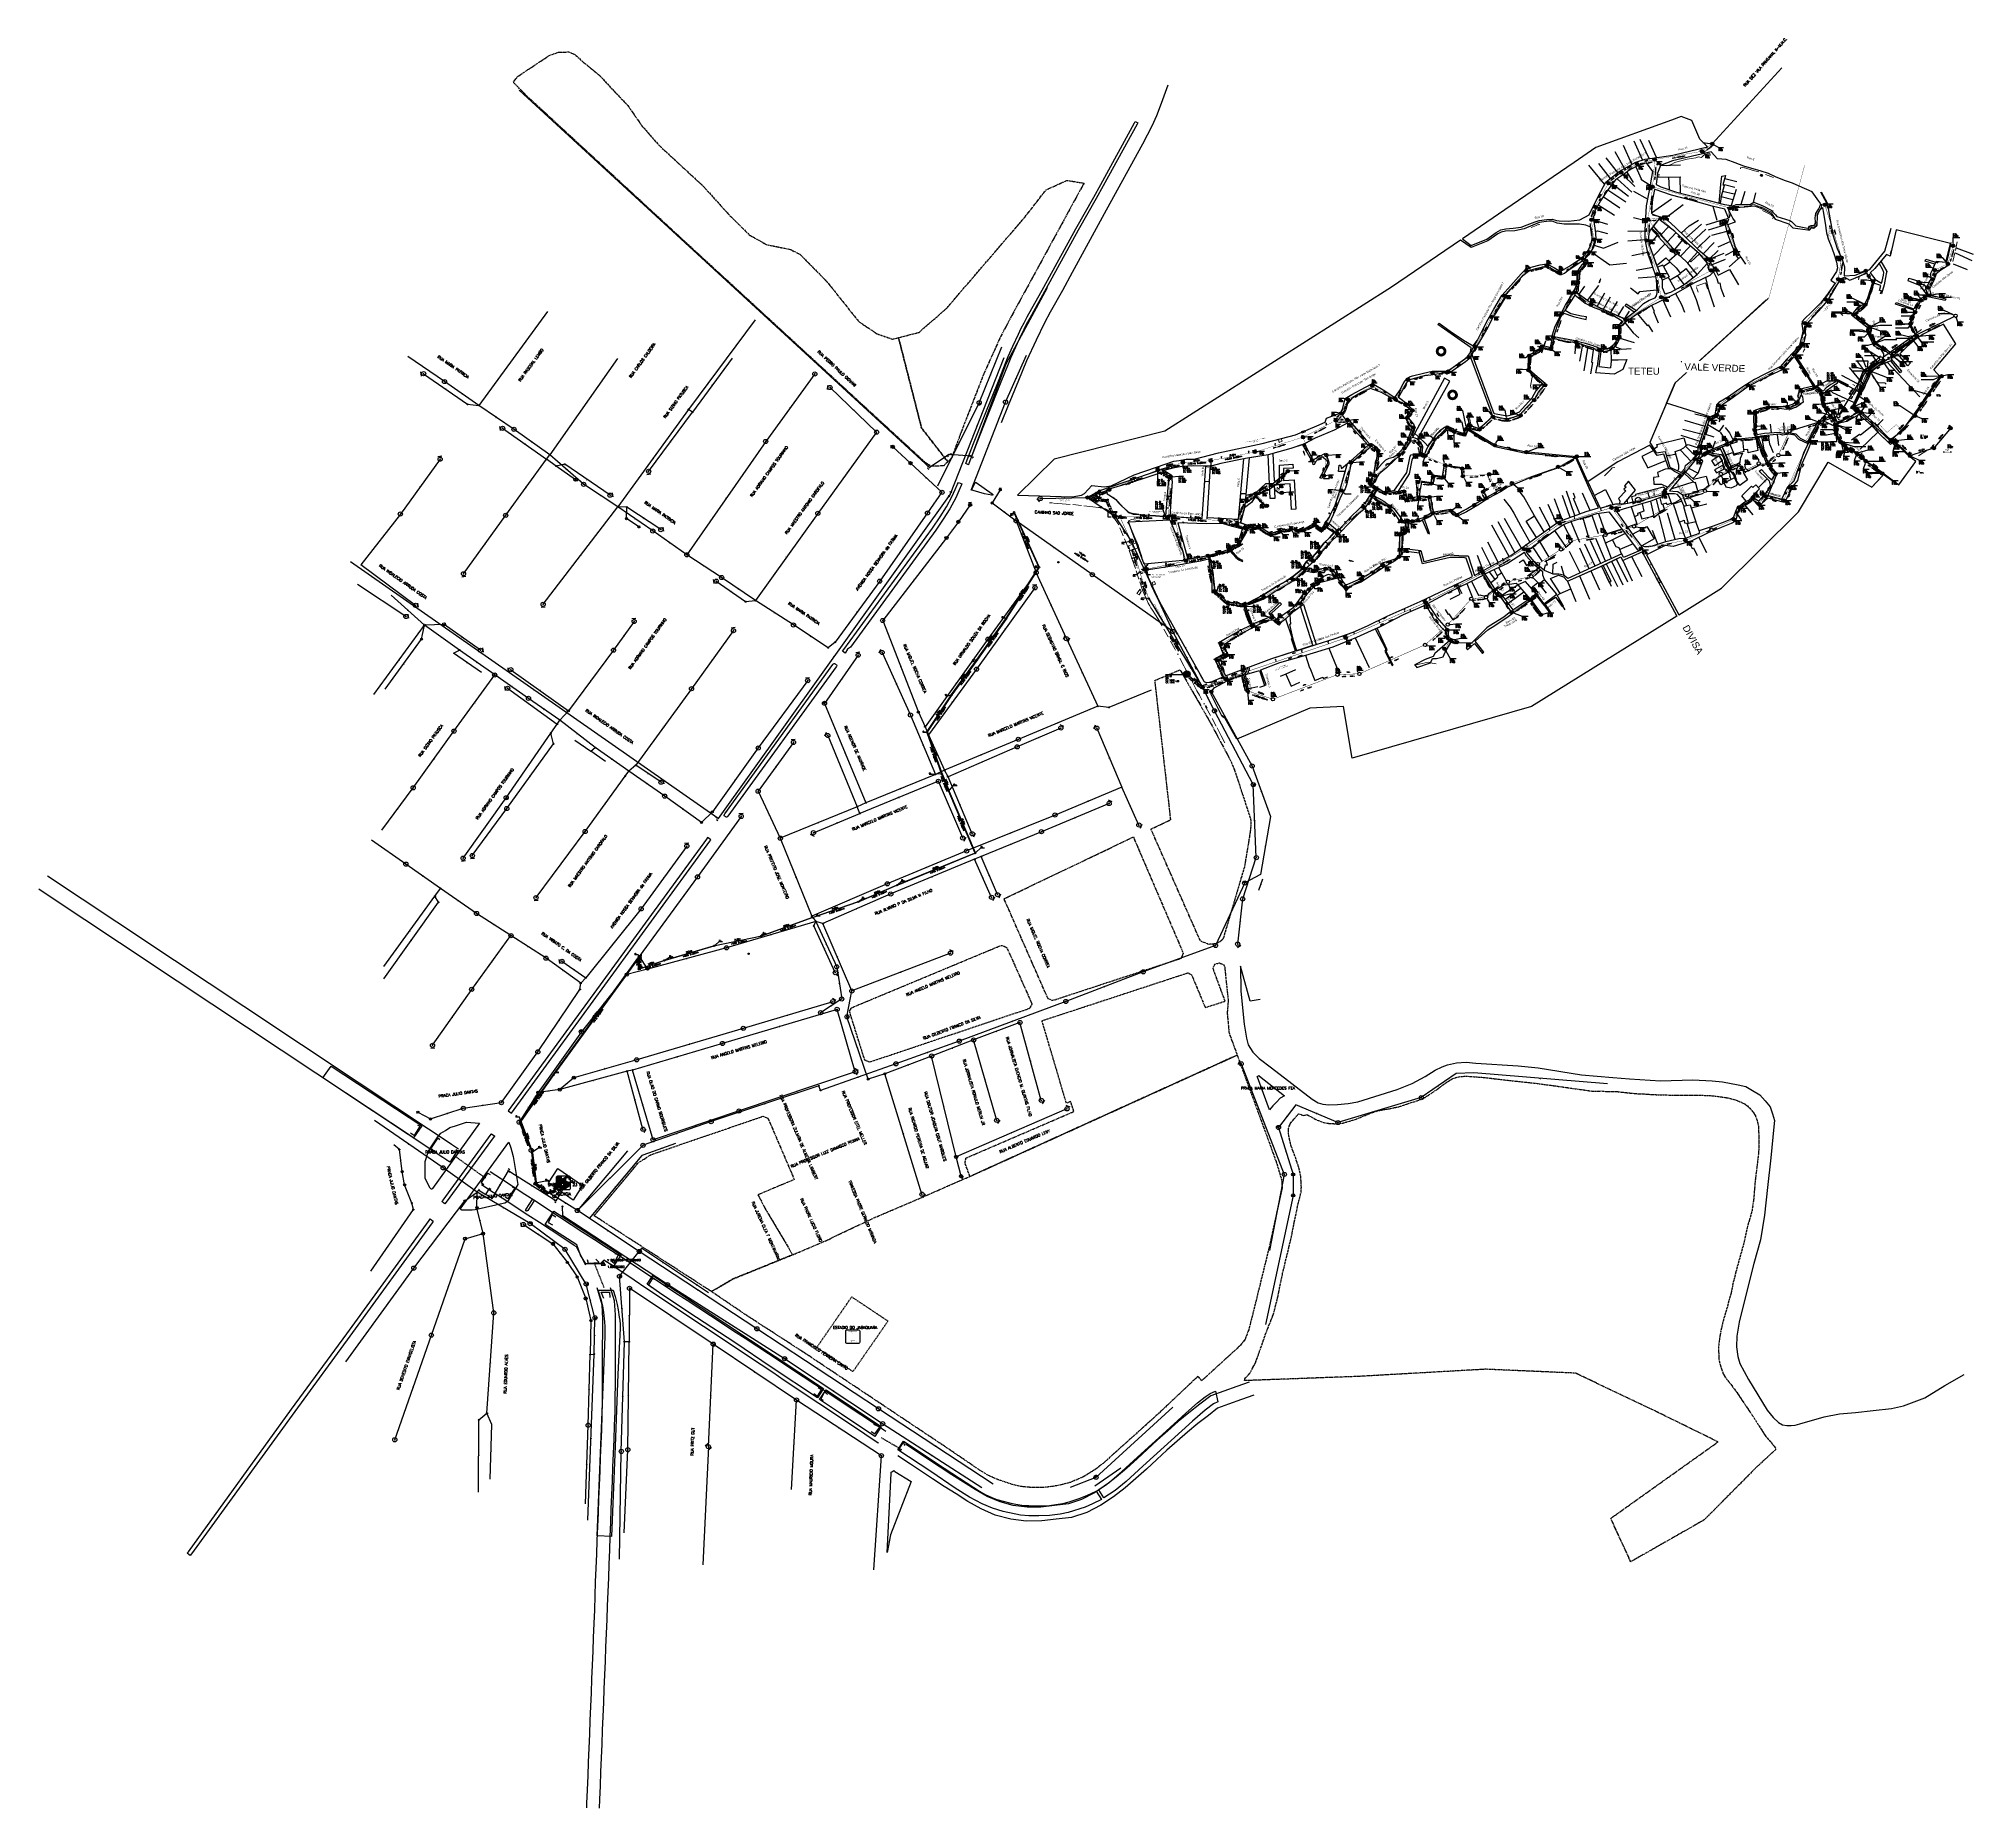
# Model space of a CAD drawing. Extents: x -289 to 361868, y -200 to 7352041.
# Drawn here: x 360473 to 361868, y 7350764 to 7352041 of the extents above.
import ezdxf
from ezdxf import colors
from ezdxf.entities.mleader import LeaderData, LeaderLine
from ezdxf.enums import TextEntityAlignment as Align
from ezdxf.lldxf.tags import DXFTag
from ezdxf.math import Vec2, Vec3

# ---------------------------------------------------------------- set-up
doc = ezdxf.new("R2010")
doc.units = 0
doc.set_wipeout_variables(frame=1)
for name, pattern in [('CENTER2', [1.125, 0.75, -0.125, 0.125, -0.125]), ('CONTINUO', [0]), ('DASHDOT2', [12.7, 6.35, -3.175, 0, -3.175]), ('DASHED', [0.75, 0.5, -0.25]), ('HIDDEN', [0.375, 0.25, -0.125])]:
    doc.linetypes.add(name, pattern=pattern)
for name, color, linetype in [('A_Contorno Curvas de Nível', 3, 'Continuous'), ('ALINHA-DEF', 7, 'Continuous'), ('ALINHA-INDEF', 7, 'Continuous'), ('ATRIBUTO', 7, 'Continuous'), ('EDIF-NAOPRO', 4, 'DASHED'), ('EDIF-PROPRIA', 4, 'Continuous'), ('EIXO-RIO-INV', 9, 'DASHED'), ('ESGOTO', 7, 'Continuous'), ('Formato', 7, 'Continuous'), ('JARDIM', 2, 'Continuous'), ('MARGEM', 130, 'Continuous'), ('PONTE', 3, 'Continuous'), ('PONTOS-Caixas - Esgoto_U', 1, 'Continuous'), ('PONTOS-CAIXAS_U', 1, 'Continuous'), ('PONTOS-Pontos - Água_U', 7, 'Continuous'), ('PRACA', 2, 'Continuous'), ('PS_IND_COMPRIMENTO', 7, 'Continuous'), ('PS_IND_DIAMETRO', 7, 'Continuous'), ('PS_IND_FLUXO', 3, 'Continuous'), ('PS_IND_INCLINACAO', 7, 'Continuous'), ('PS_PONTOS_IDENTIFICACAO_LIN', 7, 'Continuous'), ('PS_PONTOS_IDENTIFICACAO_TXT', 7, 'Continuous'), ('QUADRA-INDEF', 7, 'CENTER2'), ('QUADRAS', 5, 'Continuous'), ('quadrasultima', 250, 'Continuous'), ('SIMBOLOS', 2, 'Continuous'), ('Survey.td2', 7, 'Continuous'), ('Survey.td2_Mark', 7, 'Continuous'), ('T-MARGEM', 7, 'Continuous'), ('TUBO_PVC', 1, 'Continuous'), ('TXT-EDIF', 2, 'Continuous'), ('TXT-LOGRAD', 3, 'Continuous'), ('TXT-PRACA', 2, 'Continuous'), ('VERTICE', 3, 'Continuous'), ('ZZ-Carimbo Texto', 7, 'Continuous')]:
    doc.layers.add(name, color=color, linetype=linetype)
for name, color, linetype, lineweight in [('LT-ABRIGO', 4, 'CONTINUO', 9), ('LT-CERCA', 2, 'ACAD_CERCA', 9), ('LT-CORREGO', 142, 'Continuous', 5), ('LT-CORRIMÃO-GUARDA-CORPO', 3, 'HIDDEN', 5), ('LT-GALERIA', 150, 'CONTINUO', 9), ('LT-GUIA', 2, 'DASHDOT2', 18), ('LT-LOMBADA', 40, 'Continuous', 5), ('LT-LUMINÁRIA', 2, 'Continuous', 13), ('LT-MURO', 4, 'Continuous', 13), ('LT-PORTÃO', 6, 'Continuous', 5), ('LT-RAMPA', 12, 'Continuous', 9), ('LT-TALUDE-CRISTA', 32, 'CONTINUO', 9), ('LT-TALUDE-PE', 32, 'CONTINUO', 9), ('LT-TAPUME', 1, 'TAPUME', 9), ('LT-TEXTO-RUA', 170, 'Continuous', 15)]:
    doc.layers.add(name, color=color, linetype=linetype, lineweight=lineweight)
doc.styles.add('ARIAL', font='arial.ttf')
doc.styles.add('CARIMBO', font='arial.ttf', dxfattribs={"height": 2})
doc.styles.add('REG120', font='arial.ttf', dxfattribs={"height": 3})
doc.styles.add('ROMANS', font='ROMANS.shx', dxfattribs={"height": 2})
doc.styles.add('SABESP', font='ROMANS.shx', dxfattribs={"height": 2})
doc.styles.get("Standard").update_dxf_attribs({"font": 'arial.ttf'})
doc.linetypes.add('ACAD_CERCA', pattern='A,25,-8,["x",Standard,S=5,R=0,X=-0.8,Y=-3],-8', length=41)
tags = doc.linetypes.add('TAPUME', pattern='A,0.473487,["//",Standard,S=0.178764,R=0,X=0,Y=-0.092081],0.026513,-0.087878,0.474022,["//",Standard,S=0.178764,R=0,X=0,Y=-0.092081],0.025978,-0.08889', length=1.176768).pattern_tags.tags
tags[17] = DXFTag(74, 10)
tags[4] = DXFTag(74, 10)
pattern_1 = [(116, (0, 0), (-0.05707342194, -0.0278365678211), []), (206, (0, 0), (0.111346271284, -0.22829368776), [])]

# ---------------------------------------------------------------- blocks, each defined once
blk = doc.blocks.new('LUMINARIA')
at = {"layer": 'LT-LUMINÁRIA'}
blk.add_hatch(color=256, dxfattribs=at).paths.add_polyline_path([(319797.6, 7393681.7), (319797.7, 7393682), (319797.6, 7393682.4), (319797.5, 7393682.7), (319797.2, 7393683), (319796.9, 7393683.1), (319796.6, 7393683.2), (319796.2, 7393683.1), (319795.9, 7393683), (319795.7, 7393682.7), (319795.5, 7393682.4), (319795.4, 7393682), (319795.5, 7393681.7), (319795.7, 7393681.4), (319795.9, 7393681.1), (319796.2, 7393681), (319796.6, 7393680.9), (319796.9, 7393681), (319797.2, 7393681.1), (319797.5, 7393681.4)])
for p, q in [((319794.4, 7393682), (319795.4, 7393682)), ((319796.6, 7393683.2), (319796.6, 7393684.2)), ((319797.7, 7393682), (319798.7, 7393682)), ((319796.6, 7393679.9), (319796.6, 7393680.9))]:
    blk.add_line(p, q, dxfattribs=at)
blk.add_ellipse((319796.6, 7393682), major_axis=(-0.798, 0.798), ratio=1, dxfattribs=at)
blk = doc.blocks.new('DGE001A')
at = {"color": 0}
blk.add_lwpolyline([(0, 0, 1.5, 0, 0), (1.3, 0, 0, 0, 0)], format="xyseb", dxfattribs=at)
blk = doc.blocks.new('DGE012A')
at = {"color": 0}
blk.add_circle((0, 0), 1.5, dxfattribs=at)
blk.add_point((0, 0), dxfattribs=at)
blk = doc.blocks.new('*U13', base_point=(4191.73, 1118.97))
for p, q in [((4191.56, 1119.14), (4191.9, 1118.8)), ((4191.9, 1119.14), (4191.56, 1118.8))]:
    blk.add_line(p, q)
blk.add_circle((4191.73, 1118.97), 0.24)
blk = doc.blocks.new('DGE011A')
at = {"color": 0}
for p, q in [((-1.1, -1.1), (1.1, 1.1)), ((-1.1, 1.1), (1.1, -1.1))]:
    blk.add_line(p, q, dxfattribs=at)
blk.add_circle((0, 0), 1.5, dxfattribs=at)
blk.add_point((0, 0), dxfattribs=at)
blk = doc.blocks.new('*U15', base_point=(361308.43, 7351550.49))
blk.add_circle((361308.43, 7351550.49), 0.24)
blk = doc.blocks.new('*U20')
at = {"layer": 'T-MARGEM'}
blk.add_line((0, 0), (0, 0.2), dxfattribs=at)
at = {"layer": 'T-MARGEM', "const_width": 0.025, "flags": 128}
blk.add_lwpolyline([(-0.01, 0, 1), (0.01, 0, 1)], format="xyb", close=True, dxfattribs=at)
blk = doc.blocks.new('*U21')
at = {"layer": 'T-MARGEM'}
blk.add_line((0, 0), (0, 0.2), dxfattribs=at)
at = {"layer": 'T-MARGEM', "const_width": 0.025, "flags": 128}
blk.add_lwpolyline([(-0.01, 0, 1), (0.01, 0, 1)], format="xyb", close=True, dxfattribs=at)
blk = doc.blocks.new('*U22')
at = {"layer": 'T-MARGEM'}
blk.add_line((0, 0), (0, 0.2), dxfattribs=at)
at = {"layer": 'T-MARGEM', "const_width": 0.025, "flags": 128}
blk.add_lwpolyline([(-0.01, 0, 1), (0.01, 0, 1)], format="xyb", close=True, dxfattribs=at)
blk = doc.blocks.new('*U23')
at = {"layer": 'T-MARGEM'}
blk.add_line((0, 0), (0, 0.2), dxfattribs=at)
at = {"layer": 'T-MARGEM', "const_width": 0.025, "flags": 128}
blk.add_lwpolyline([(-0.01, 0, 1), (0.01, 0, 1)], format="xyb", close=True, dxfattribs=at)
blk = doc.blocks.new('*U24')
at = {"layer": 'T-MARGEM'}
blk.add_line((0, 0), (0, 0.2), dxfattribs=at)
at = {"layer": 'T-MARGEM', "const_width": 0.025, "flags": 128}
blk.add_lwpolyline([(-0.01, 0, 1), (0.01, 0, 1)], format="xyb", close=True, dxfattribs=at)
blk = doc.blocks.new('*U25')
at = {"layer": 'T-MARGEM'}
blk.add_line((0, 0), (0, 0.2), dxfattribs=at)
at = {"layer": 'T-MARGEM', "const_width": 0.025, "flags": 128}
blk.add_lwpolyline([(-0.01, 0, 1), (0.01, 0, 1)], format="xyb", close=True, dxfattribs=at)
blk = doc.blocks.new('*U26')
at = {"layer": 'T-MARGEM'}
blk.add_line((0, 0), (0, 0.2), dxfattribs=at)
at = {"layer": 'T-MARGEM', "const_width": 0.025, "flags": 128}
blk.add_lwpolyline([(-0.01, 0, 1), (0.01, 0, 1)], format="xyb", close=True, dxfattribs=at)
blk = doc.blocks.new('*U27')
at = {"layer": 'T-MARGEM'}
blk.add_line((0, 0), (0, 0.2), dxfattribs=at)
at = {"layer": 'T-MARGEM', "const_width": 0.025, "flags": 128}
blk.add_lwpolyline([(-0.01, 0, 1), (0.01, 0, 1)], format="xyb", close=True, dxfattribs=at)
blk = doc.blocks.new('*U28')
at = {"layer": 'T-MARGEM'}
blk.add_line((0, 0), (0, 0.2), dxfattribs=at)
at = {"layer": 'T-MARGEM', "const_width": 0.025, "flags": 128}
blk.add_lwpolyline([(-0.01, 0, 1), (0.01, 0, 1)], format="xyb", close=True, dxfattribs=at)
blk = doc.blocks.new('*U29')
at = {"layer": 'T-MARGEM'}
blk.add_line((0, 0), (0, 0.2), dxfattribs=at)
at = {"layer": 'T-MARGEM', "const_width": 0.025, "flags": 128}
blk.add_lwpolyline([(-0.01, 0, 1), (0.01, 0, 1)], format="xyb", close=True, dxfattribs=at)
blk = doc.blocks.new('*U30')
at = {"layer": 'T-MARGEM'}
blk.add_line((0, 0), (0, 0.2), dxfattribs=at)
at = {"layer": 'T-MARGEM', "const_width": 0.025, "flags": 128}
blk.add_lwpolyline([(-0.01, 0, 1), (0.01, 0, 1)], format="xyb", close=True, dxfattribs=at)
blk = doc.blocks.new('*U31')
at = {"layer": 'T-MARGEM'}
blk.add_line((0, 0), (0, 0.2), dxfattribs=at)
at = {"layer": 'T-MARGEM', "const_width": 0.025, "flags": 128}
blk.add_lwpolyline([(-0.01, 0, 1), (0.01, 0, 1)], format="xyb", close=True, dxfattribs=at)
blk = doc.blocks.new('*U32')
at = {"layer": 'T-MARGEM'}
blk.add_line((0, 0), (0, 0.2), dxfattribs=at)
at = {"layer": 'T-MARGEM', "const_width": 0.025, "flags": 128}
blk.add_lwpolyline([(-0.01, 0, 1), (0.01, 0, 1)], format="xyb", close=True, dxfattribs=at)
blk = doc.blocks.new('*U33')
at = {"layer": 'T-MARGEM'}
blk.add_line((0, 0), (0, 0.2), dxfattribs=at)
at = {"layer": 'T-MARGEM', "const_width": 0.025, "flags": 128}
blk.add_lwpolyline([(-0.01, 0, 1), (0.01, 0, 1)], format="xyb", close=True, dxfattribs=at)
blk = doc.blocks.new('*U34')
at = {"layer": 'T-MARGEM'}
blk.add_line((0, 0), (0, 0.2), dxfattribs=at)
at = {"layer": 'T-MARGEM', "const_width": 0.025, "flags": 128}
blk.add_lwpolyline([(-0.01, 0, 1), (0.01, 0, 1)], format="xyb", close=True, dxfattribs=at)
blk = doc.blocks.new('*U35')
at = {"layer": 'T-MARGEM'}
blk.add_line((0, 0), (0, 0.2), dxfattribs=at)
at = {"layer": 'T-MARGEM', "const_width": 0.025, "flags": 128}
blk.add_lwpolyline([(-0.01, 0, 1), (0.01, 0, 1)], format="xyb", close=True, dxfattribs=at)
blk = doc.blocks.new('*U36')
at = {"layer": 'T-MARGEM'}
blk.add_line((0, 0), (0, 0.2), dxfattribs=at)
at = {"layer": 'T-MARGEM', "const_width": 0.025, "flags": 128}
blk.add_lwpolyline([(-0.01, 0, 1), (0.01, 0, 1)], format="xyb", close=True, dxfattribs=at)
blk = doc.blocks.new('*U37')
at = {"layer": 'T-MARGEM'}
blk.add_line((0, 0), (0, 0.2), dxfattribs=at)
at = {"layer": 'T-MARGEM', "const_width": 0.025, "flags": 128}
blk.add_lwpolyline([(-0.01, 0, 1), (0.01, 0, 1)], format="xyb", close=True, dxfattribs=at)
blk = doc.blocks.new('*U38')
at = {"layer": 'T-MARGEM'}
blk.add_line((0, 0), (0, 0.2), dxfattribs=at)
at = {"layer": 'T-MARGEM', "const_width": 0.025, "flags": 128}
blk.add_lwpolyline([(-0.01, 0, 1), (0.01, 0, 1)], format="xyb", close=True, dxfattribs=at)
blk = doc.blocks.new('*U39')
at = {"layer": 'T-MARGEM'}
blk.add_line((0, 0), (0, 0.2), dxfattribs=at)
at = {"layer": 'T-MARGEM', "const_width": 0.025, "flags": 128}
blk.add_lwpolyline([(-0.01, 0, 1), (0.01, 0, 1)], format="xyb", close=True, dxfattribs=at)
blk = doc.blocks.new('*U40')
at = {"layer": 'T-MARGEM'}
blk.add_line((0, 0), (0, 0.2), dxfattribs=at)
at = {"layer": 'T-MARGEM', "const_width": 0.025, "flags": 128}
blk.add_lwpolyline([(-0.01, 0, 1), (0.01, 0, 1)], format="xyb", close=True, dxfattribs=at)
blk = doc.blocks.new('*U41')
at = {"layer": 'T-MARGEM'}
blk.add_line((0, 0), (0, 0.2), dxfattribs=at)
at = {"layer": 'T-MARGEM', "const_width": 0.025, "flags": 128}
blk.add_lwpolyline([(-0.01, 0, 1), (0.01, 0, 1)], format="xyb", close=True, dxfattribs=at)
blk = doc.blocks.new('*U42')
at = {"layer": 'T-MARGEM'}
blk.add_line((0, 0), (0, 0.2), dxfattribs=at)
at = {"layer": 'T-MARGEM', "const_width": 0.025, "flags": 128}
blk.add_lwpolyline([(-0.01, 0, 1), (0.01, 0, 1)], format="xyb", close=True, dxfattribs=at)
blk = doc.blocks.new('*U43')
at = {"layer": 'T-MARGEM'}
blk.add_line((0, 0), (0, 0.2), dxfattribs=at)
at = {"layer": 'T-MARGEM', "const_width": 0.025, "flags": 128}
blk.add_lwpolyline([(-0.01, 0, 1), (0.01, 0, 1)], format="xyb", close=True, dxfattribs=at)
blk = doc.blocks.new('*U44')
at = {"layer": 'T-MARGEM'}
blk.add_line((0, 0), (0, 0.2), dxfattribs=at)
at = {"layer": 'T-MARGEM', "const_width": 0.025, "flags": 128}
blk.add_lwpolyline([(-0.01, 0, 1), (0.01, 0, 1)], format="xyb", close=True, dxfattribs=at)
blk = doc.blocks.new('*U45')
at = {"layer": 'T-MARGEM'}
blk.add_line((0, 0), (0, 0.2), dxfattribs=at)
at = {"layer": 'T-MARGEM', "const_width": 0.025, "flags": 128}
blk.add_lwpolyline([(-0.01, 0, 1), (0.01, 0, 1)], format="xyb", close=True, dxfattribs=at)
blk = doc.blocks.new('*U46')
at = {"layer": 'T-MARGEM'}
blk.add_line((0, 0), (0, 0.2), dxfattribs=at)
at = {"layer": 'T-MARGEM', "const_width": 0.025, "flags": 128}
blk.add_lwpolyline([(-0.01, 0, 1), (0.01, 0, 1)], format="xyb", close=True, dxfattribs=at)
blk = doc.blocks.new('*U47')
at = {"layer": 'T-MARGEM'}
blk.add_line((0, 0), (0, 0.2), dxfattribs=at)
at = {"layer": 'T-MARGEM', "const_width": 0.025, "flags": 128}
blk.add_lwpolyline([(-0.01, 0, 1), (0.01, 0, 1)], format="xyb", close=True, dxfattribs=at)
blk = doc.blocks.new('*U48')
at = {"layer": 'T-MARGEM'}
blk.add_line((0, 0), (0, 0.2), dxfattribs=at)
at = {"layer": 'T-MARGEM', "const_width": 0.025, "flags": 128}
blk.add_lwpolyline([(-0.01, 0, 1), (0.01, 0, 1)], format="xyb", close=True, dxfattribs=at)
blk = doc.blocks.new('*U57')
at = {"layer": 'T-MARGEM'}
blk.add_line((0, 0), (0, 0.2), dxfattribs=at)
at = {"layer": 'T-MARGEM', "const_width": 0.025, "flags": 128}
blk.add_lwpolyline([(-0.01, 0, 1), (0.01, 0, 1)], format="xyb", close=True, dxfattribs=at)
blk = doc.blocks.new('*U58')
at = {"layer": 'T-MARGEM'}
blk.add_line((0, 0), (0, 0.2), dxfattribs=at)
at = {"layer": 'T-MARGEM', "const_width": 0.025, "flags": 128}
blk.add_lwpolyline([(-0.01, 0, 1), (0.01, 0, 1)], format="xyb", close=True, dxfattribs=at)
blk = doc.blocks.new('*U59')
at = {"layer": 'T-MARGEM'}
blk.add_line((0, 0), (0, 0.2), dxfattribs=at)
at = {"layer": 'T-MARGEM', "const_width": 0.025, "flags": 128}
blk.add_lwpolyline([(-0.01, 0, 1), (0.01, 0, 1)], format="xyb", close=True, dxfattribs=at)
blk = doc.blocks.new('*U60')
at = {"layer": 'T-MARGEM'}
blk.add_line((0, 0), (0, 0.2), dxfattribs=at)
at = {"layer": 'T-MARGEM', "const_width": 0.025, "flags": 128}
blk.add_lwpolyline([(-0.01, 0, 1), (0.01, 0, 1)], format="xyb", close=True, dxfattribs=at)
blk = doc.blocks.new('*U61')
at = {"layer": 'T-MARGEM'}
blk.add_line((0, 0), (0, 0.2), dxfattribs=at)
at = {"layer": 'T-MARGEM', "const_width": 0.025, "flags": 128}
blk.add_lwpolyline([(-0.01, 0, 1), (0.01, 0, 1)], format="xyb", close=True, dxfattribs=at)
blk = doc.blocks.new('*U62')
at = {"layer": 'T-MARGEM'}
blk.add_line((0, 0), (0, 0.2), dxfattribs=at)
at = {"layer": 'T-MARGEM', "const_width": 0.025, "flags": 128}
blk.add_lwpolyline([(-0.01, 0, 1), (0.01, 0, 1)], format="xyb", close=True, dxfattribs=at)
blk = doc.blocks.new('*U63')
at = {"layer": 'T-MARGEM'}
blk.add_line((0, 0), (0, 0.2), dxfattribs=at)
at = {"layer": 'T-MARGEM', "const_width": 0.025, "flags": 128}
blk.add_lwpolyline([(-0.01, 0, 1), (0.01, 0, 1)], format="xyb", close=True, dxfattribs=at)
blk = doc.blocks.new('*U64')
at = {"layer": 'T-MARGEM'}
blk.add_line((0, 0), (0, 0.2), dxfattribs=at)
at = {"layer": 'T-MARGEM', "const_width": 0.025, "flags": 128}
blk.add_lwpolyline([(-0.01, 0, 1), (0.01, 0, 1)], format="xyb", close=True, dxfattribs=at)
blk = doc.blocks.new('*U65')
at = {"layer": 'T-MARGEM'}
blk.add_line((0, 0), (0, 0.2), dxfattribs=at)
at = {"layer": 'T-MARGEM', "const_width": 0.025, "flags": 128}
blk.add_lwpolyline([(-0.01, 0, 1), (0.01, 0, 1)], format="xyb", close=True, dxfattribs=at)
blk = doc.blocks.new('*U66')
at = {"layer": 'T-MARGEM'}
blk.add_line((0, 0), (0, 0.2), dxfattribs=at)
at = {"layer": 'T-MARGEM', "const_width": 0.025, "flags": 128}
blk.add_lwpolyline([(-0.01, 0, 1), (0.01, 0, 1)], format="xyb", close=True, dxfattribs=at)
blk = doc.blocks.new('*U67')
at = {"layer": 'T-MARGEM'}
blk.add_line((0, 0), (0, 0.2), dxfattribs=at)
at = {"layer": 'T-MARGEM', "const_width": 0.025, "flags": 128}
blk.add_lwpolyline([(-0.01, 0, 1), (0.01, 0, 1)], format="xyb", close=True, dxfattribs=at)
blk = doc.blocks.new('*U68')
at = {"layer": 'T-MARGEM'}
blk.add_line((0, 0), (0, 0.2), dxfattribs=at)
at = {"layer": 'T-MARGEM', "const_width": 0.025, "flags": 128}
blk.add_lwpolyline([(-0.01, 0, 1), (0.01, 0, 1)], format="xyb", close=True, dxfattribs=at)
blk = doc.blocks.new('*U69')
at = {"layer": 'T-MARGEM'}
blk.add_line((0, 0), (0, 0.2), dxfattribs=at)
at = {"layer": 'T-MARGEM', "const_width": 0.025, "flags": 128}
blk.add_lwpolyline([(-0.01, 0, 1), (0.01, 0, 1)], format="xyb", close=True, dxfattribs=at)
blk = doc.blocks.new('*U70')
at = {"layer": 'T-MARGEM'}
blk.add_line((0, 0), (0, 0.2), dxfattribs=at)
at = {"layer": 'T-MARGEM', "const_width": 0.025, "flags": 128}
blk.add_lwpolyline([(-0.01, 0, 1), (0.01, 0, 1)], format="xyb", close=True, dxfattribs=at)
blk = doc.blocks.new('*U71')
at = {"layer": 'T-MARGEM'}
blk.add_line((0, 0), (0, 0.2), dxfattribs=at)
at = {"layer": 'T-MARGEM', "const_width": 0.025, "flags": 128}
blk.add_lwpolyline([(-0.01, 0, 1), (0.01, 0, 1)], format="xyb", close=True, dxfattribs=at)
blk = doc.blocks.new('*U72')
at = {"layer": 'T-MARGEM'}
blk.add_line((0, 0), (0, 0.2), dxfattribs=at)
at = {"layer": 'T-MARGEM', "const_width": 0.025, "flags": 128}
blk.add_lwpolyline([(-0.01, 0, 1), (0.01, 0, 1)], format="xyb", close=True, dxfattribs=at)
blk = doc.blocks.new('*U73')
at = {"layer": 'T-MARGEM'}
blk.add_line((0, 0), (0, 0.2), dxfattribs=at)
at = {"layer": 'T-MARGEM', "const_width": 0.025, "flags": 128}
blk.add_lwpolyline([(-0.01, 0, 1), (0.01, 0, 1)], format="xyb", close=True, dxfattribs=at)
blk = doc.blocks.new('*U74')
at = {"layer": 'T-MARGEM'}
blk.add_line((0, 0), (0, 0.2), dxfattribs=at)
at = {"layer": 'T-MARGEM', "const_width": 0.025, "flags": 128}
blk.add_lwpolyline([(-0.01, 0, 1), (0.01, 0, 1)], format="xyb", close=True, dxfattribs=at)
blk = doc.blocks.new('*U75')
at = {"layer": 'T-MARGEM'}
blk.add_line((0, 0), (0, 0.2), dxfattribs=at)
at = {"layer": 'T-MARGEM', "const_width": 0.025, "flags": 128}
blk.add_lwpolyline([(-0.01, 0, 1), (0.01, 0, 1)], format="xyb", close=True, dxfattribs=at)
blk = doc.blocks.new('*U76')
at = {"layer": 'T-MARGEM'}
blk.add_line((0, 0), (0, 0.2), dxfattribs=at)
at = {"layer": 'T-MARGEM', "const_width": 0.025, "flags": 128}
blk.add_lwpolyline([(-0.01, 0, 1), (0.01, 0, 1)], format="xyb", close=True, dxfattribs=at)
blk = doc.blocks.new('*U77')
at = {"layer": 'T-MARGEM'}
blk.add_line((0, 0), (0, 0.2), dxfattribs=at)
at = {"layer": 'T-MARGEM', "const_width": 0.025, "flags": 128}
blk.add_lwpolyline([(-0.01, 0, 1), (0.01, 0, 1)], format="xyb", close=True, dxfattribs=at)
blk = doc.blocks.new('*U78')
at = {"layer": 'T-MARGEM'}
blk.add_line((0, 0), (0, 0.2), dxfattribs=at)
at = {"layer": 'T-MARGEM', "const_width": 0.025, "flags": 128}
blk.add_lwpolyline([(-0.01, 0, 1), (0.01, 0, 1)], format="xyb", close=True, dxfattribs=at)
blk = doc.blocks.new('*U79')
at = {"layer": 'T-MARGEM'}
blk.add_line((0, 0), (0, 0.2), dxfattribs=at)
at = {"layer": 'T-MARGEM', "const_width": 0.025, "flags": 128}
blk.add_lwpolyline([(-0.01, 0, 1), (0.01, 0, 1)], format="xyb", close=True, dxfattribs=at)
blk = doc.blocks.new('*U80')
at = {"layer": 'T-MARGEM'}
blk.add_line((0, 0), (0, 0.2), dxfattribs=at)
at = {"layer": 'T-MARGEM', "const_width": 0.025, "flags": 128}
blk.add_lwpolyline([(-0.01, 0, 1), (0.01, 0, 1)], format="xyb", close=True, dxfattribs=at)
blk = doc.blocks.new('*U81')
at = {"layer": 'T-MARGEM'}
blk.add_line((0, 0), (0, 0.2), dxfattribs=at)
at = {"layer": 'T-MARGEM', "const_width": 0.025, "flags": 128}
blk.add_lwpolyline([(-0.01, 0, 1), (0.01, 0, 1)], format="xyb", close=True, dxfattribs=at)
blk = doc.blocks.new('*U83')
at = {"layer": 'T-MARGEM'}
blk.add_line((0, 0), (0, 0.2), dxfattribs=at)
at = {"layer": 'T-MARGEM', "const_width": 0.025, "flags": 128}
blk.add_lwpolyline([(-0.01, 0, 1), (0.01, 0, 1)], format="xyb", close=True, dxfattribs=at)
blk = doc.blocks.new('*U84')
at = {"layer": 'T-MARGEM'}
blk.add_line((0, 0), (0, 0.2), dxfattribs=at)
at = {"layer": 'T-MARGEM', "const_width": 0.025, "flags": 128}
blk.add_lwpolyline([(-0.01, 0, 1), (0.01, 0, 1)], format="xyb", close=True, dxfattribs=at)
blk = doc.blocks.new('*U85')
at = {"layer": 'T-MARGEM'}
blk.add_line((0, 0), (0, 0.2), dxfattribs=at)
at = {"layer": 'T-MARGEM', "const_width": 0.025, "flags": 128}
blk.add_lwpolyline([(-0.01, 0, 1), (0.01, 0, 1)], format="xyb", close=True, dxfattribs=at)
blk = doc.blocks.new('*U86')
at = {"layer": 'T-MARGEM'}
blk.add_line((0, 0), (0, 0.2), dxfattribs=at)
at = {"layer": 'T-MARGEM', "const_width": 0.025, "flags": 128}
blk.add_lwpolyline([(-0.01, 0, 1), (0.01, 0, 1)], format="xyb", close=True, dxfattribs=at)
blk = doc.blocks.new('*U87')
at = {"layer": 'T-MARGEM'}
blk.add_line((0, 0), (0, 0.2), dxfattribs=at)
at = {"layer": 'T-MARGEM', "const_width": 0.025, "flags": 128}
blk.add_lwpolyline([(-0.01, 0, 1), (0.01, 0, 1)], format="xyb", close=True, dxfattribs=at)
blk = doc.blocks.new('*U88')
at = {"layer": 'T-MARGEM'}
blk.add_line((0, 0), (0, 0.2), dxfattribs=at)
at = {"layer": 'T-MARGEM', "const_width": 0.025, "flags": 128}
blk.add_lwpolyline([(-0.01, 0, 1), (0.01, 0, 1)], format="xyb", close=True, dxfattribs=at)
blk = doc.blocks.new('*U89')
at = {"layer": 'T-MARGEM'}
blk.add_line((0, 0), (0, 0.2), dxfattribs=at)
at = {"layer": 'T-MARGEM', "const_width": 0.025, "flags": 128}
blk.add_lwpolyline([(-0.01, 0, 1), (0.01, 0, 1)], format="xyb", close=True, dxfattribs=at)
blk = doc.blocks.new('*U90')
at = {"layer": 'T-MARGEM'}
blk.add_line((0, 0), (0, 0.2), dxfattribs=at)
at = {"layer": 'T-MARGEM', "const_width": 0.025, "flags": 128}
blk.add_lwpolyline([(-0.01, 0, 1), (0.01, 0, 1)], format="xyb", close=True, dxfattribs=at)
blk = doc.blocks.new('*U91')
at = {"layer": 'T-MARGEM'}
blk.add_line((0, 0), (0, 0.2), dxfattribs=at)
at = {"layer": 'T-MARGEM', "const_width": 0.025, "flags": 128}
blk.add_lwpolyline([(-0.01, 0, 1), (0.01, 0, 1)], format="xyb", close=True, dxfattribs=at)
blk = doc.blocks.new('*U92')
at = {"layer": 'T-MARGEM'}
blk.add_line((0, 0), (0, 0.2), dxfattribs=at)
at = {"layer": 'T-MARGEM', "const_width": 0.025, "flags": 128}
blk.add_lwpolyline([(-0.01, 0, 1), (0.01, 0, 1)], format="xyb", close=True, dxfattribs=at)
blk = doc.blocks.new('*U93')
at = {"layer": 'T-MARGEM'}
blk.add_line((0, 0), (0, 0.2), dxfattribs=at)
at = {"layer": 'T-MARGEM', "const_width": 0.025, "flags": 128}
blk.add_lwpolyline([(-0.01, 0, 1), (0.01, 0, 1)], format="xyb", close=True, dxfattribs=at)
blk = doc.blocks.new('*U94')
at = {"layer": 'T-MARGEM'}
blk.add_line((0, 0), (0, 0.2), dxfattribs=at)
at = {"layer": 'T-MARGEM', "const_width": 0.025, "flags": 128}
blk.add_lwpolyline([(-0.01, 0, 1), (0.01, 0, 1)], format="xyb", close=True, dxfattribs=at)
blk = doc.blocks.new('*U95')
at = {"layer": 'T-MARGEM'}
blk.add_line((0, 0), (0, 0.2), dxfattribs=at)
at = {"layer": 'T-MARGEM', "const_width": 0.025, "flags": 128}
blk.add_lwpolyline([(-0.01, 0, 1), (0.01, 0, 1)], format="xyb", close=True, dxfattribs=at)
blk = doc.blocks.new('*U96')
at = {"layer": 'T-MARGEM'}
blk.add_line((0, 0), (0, 0.2), dxfattribs=at)
at = {"layer": 'T-MARGEM', "const_width": 0.025, "flags": 128}
blk.add_lwpolyline([(-0.01, 0, 1), (0.01, 0, 1)], format="xyb", close=True, dxfattribs=at)
blk = doc.blocks.new('*U97')
at = {"layer": 'T-MARGEM'}
blk.add_line((0, 0), (0, 0.2), dxfattribs=at)
at = {"layer": 'T-MARGEM', "const_width": 0.025, "flags": 128}
blk.add_lwpolyline([(-0.01, 0, 1), (0.01, 0, 1)], format="xyb", close=True, dxfattribs=at)
blk = doc.blocks.new('*U98')
at = {"layer": 'T-MARGEM'}
blk.add_line((0, 0), (0, 0.2), dxfattribs=at)
at = {"layer": 'T-MARGEM', "const_width": 0.025, "flags": 128}
blk.add_lwpolyline([(-0.01, 0, 1), (0.01, 0, 1)], format="xyb", close=True, dxfattribs=at)
blk = doc.blocks.new('*U99')
at = {"layer": 'T-MARGEM'}
blk.add_line((0, 0), (0, 0.2), dxfattribs=at)
at = {"layer": 'T-MARGEM', "const_width": 0.025, "flags": 128}
blk.add_lwpolyline([(-0.01, 0, 1), (0.01, 0, 1)], format="xyb", close=True, dxfattribs=at)
blk = doc.blocks.new('*U100')
at = {"layer": 'T-MARGEM'}
blk.add_line((0, 0), (0, 0.2), dxfattribs=at)
at = {"layer": 'T-MARGEM', "const_width": 0.025, "flags": 128}
blk.add_lwpolyline([(-0.01, 0, 1), (0.01, 0, 1)], format="xyb", close=True, dxfattribs=at)
blk = doc.blocks.new('*U101')
at = {"layer": 'T-MARGEM'}
blk.add_line((0, 0), (0, 0.2), dxfattribs=at)
at = {"layer": 'T-MARGEM', "const_width": 0.025, "flags": 128}
blk.add_lwpolyline([(-0.01, 0, 1), (0.01, 0, 1)], format="xyb", close=True, dxfattribs=at)
blk = doc.blocks.new('*U102')
at = {"layer": 'T-MARGEM'}
blk.add_line((0, 0), (0, 0.2), dxfattribs=at)
at = {"layer": 'T-MARGEM', "const_width": 0.025, "flags": 128}
blk.add_lwpolyline([(-0.01, 0, 1), (0.01, 0, 1)], format="xyb", close=True, dxfattribs=at)
blk = doc.blocks.new('*U103')
at = {"layer": 'T-MARGEM'}
blk.add_line((0, 0), (0, 0.2), dxfattribs=at)
at = {"layer": 'T-MARGEM', "const_width": 0.025, "flags": 128}
blk.add_lwpolyline([(-0.01, 0, 1), (0.01, 0, 1)], format="xyb", close=True, dxfattribs=at)
blk = doc.blocks.new('*U104')
at = {"layer": 'T-MARGEM'}
blk.add_line((0, 0), (0, 0.2), dxfattribs=at)
at = {"layer": 'T-MARGEM', "const_width": 0.025, "flags": 128}
blk.add_lwpolyline([(-0.01, 0, 1), (0.01, 0, 1)], format="xyb", close=True, dxfattribs=at)
blk = doc.blocks.new('*U105')
at = {"layer": 'T-MARGEM'}
blk.add_line((0, 0), (0, 0.2), dxfattribs=at)
at = {"layer": 'T-MARGEM', "const_width": 0.025, "flags": 128}
blk.add_lwpolyline([(-0.01, 0, 1), (0.01, 0, 1)], format="xyb", close=True, dxfattribs=at)
blk = doc.blocks.new('*U106')
at = {"layer": 'T-MARGEM'}
blk.add_line((0, 0), (0, 0.2), dxfattribs=at)
at = {"layer": 'T-MARGEM', "const_width": 0.025, "flags": 128}
blk.add_lwpolyline([(-0.01, 0, 1), (0.01, 0, 1)], format="xyb", close=True, dxfattribs=at)
blk = doc.blocks.new('*U107')
at = {"layer": 'T-MARGEM'}
blk.add_line((0, 0), (0, 0.2), dxfattribs=at)
at = {"layer": 'T-MARGEM', "const_width": 0.025, "flags": 128}
blk.add_lwpolyline([(-0.01, 0, 1), (0.01, 0, 1)], format="xyb", close=True, dxfattribs=at)
blk = doc.blocks.new('*U108')
at = {"layer": 'T-MARGEM'}
blk.add_line((0, 0), (0, 0.2), dxfattribs=at)
at = {"layer": 'T-MARGEM', "const_width": 0.025, "flags": 128}
blk.add_lwpolyline([(-0.01, 0, 1), (0.01, 0, 1)], format="xyb", close=True, dxfattribs=at)
blk = doc.blocks.new('*U109')
at = {"layer": 'T-MARGEM'}
blk.add_line((0, 0), (0, 0.2), dxfattribs=at)
at = {"layer": 'T-MARGEM', "const_width": 0.025, "flags": 128}
blk.add_lwpolyline([(-0.01, 0, 1), (0.01, 0, 1)], format="xyb", close=True, dxfattribs=at)
blk = doc.blocks.new('*U110')
at = {"layer": 'T-MARGEM'}
blk.add_line((0, 0), (0, 0.2), dxfattribs=at)
at = {"layer": 'T-MARGEM', "const_width": 0.025, "flags": 128}
blk.add_lwpolyline([(-0.01, 0, 1), (0.01, 0, 1)], format="xyb", close=True, dxfattribs=at)
blk = doc.blocks.new('*U111')
at = {"layer": 'T-MARGEM'}
blk.add_line((0, 0), (0, 0.2), dxfattribs=at)
at = {"layer": 'T-MARGEM', "const_width": 0.025, "flags": 128}
blk.add_lwpolyline([(-0.01, 0, 1), (0.01, 0, 1)], format="xyb", close=True, dxfattribs=at)
blk = doc.blocks.new('*U112')
at = {"layer": 'T-MARGEM'}
blk.add_line((0, 0), (0, 0.2), dxfattribs=at)
at = {"layer": 'T-MARGEM', "const_width": 0.025, "flags": 128}
blk.add_lwpolyline([(-0.01, 0, 1), (0.01, 0, 1)], format="xyb", close=True, dxfattribs=at)
blk = doc.blocks.new('*U113')
at = {"layer": 'T-MARGEM'}
blk.add_line((0, 0), (0, 0.2), dxfattribs=at)
at = {"layer": 'T-MARGEM', "const_width": 0.025, "flags": 128}
blk.add_lwpolyline([(-0.01, 0, 1), (0.01, 0, 1)], format="xyb", close=True, dxfattribs=at)
blk = doc.blocks.new('*U114')
at = {"layer": 'T-MARGEM'}
blk.add_line((0, 0), (0, 0.2), dxfattribs=at)
at = {"layer": 'T-MARGEM', "const_width": 0.025, "flags": 128}
blk.add_lwpolyline([(-0.01, 0, 1), (0.01, 0, 1)], format="xyb", close=True, dxfattribs=at)
blk = doc.blocks.new('*U115')
at = {"layer": 'T-MARGEM'}
blk.add_line((0, 0), (0, 0.2), dxfattribs=at)
at = {"layer": 'T-MARGEM', "const_width": 0.025, "flags": 128}
blk.add_lwpolyline([(-0.01, 0, 1), (0.01, 0, 1)], format="xyb", close=True, dxfattribs=at)
blk = doc.blocks.new('*U116')
at = {"layer": 'T-MARGEM'}
blk.add_line((0, 0), (0, 0.2), dxfattribs=at)
at = {"layer": 'T-MARGEM', "const_width": 0.025, "flags": 128}
blk.add_lwpolyline([(-0.01, 0, 1), (0.01, 0, 1)], format="xyb", close=True, dxfattribs=at)
blk = doc.blocks.new('*U117')
at = {"layer": 'T-MARGEM'}
blk.add_line((0, 0), (0, 0.2), dxfattribs=at)
at = {"layer": 'T-MARGEM', "const_width": 0.025, "flags": 128}
blk.add_lwpolyline([(-0.01, 0, 1), (0.01, 0, 1)], format="xyb", close=True, dxfattribs=at)
blk = doc.blocks.new('*U118')
at = {"layer": 'T-MARGEM'}
blk.add_line((0, 0), (0, 0.2), dxfattribs=at)
at = {"layer": 'T-MARGEM', "const_width": 0.025, "flags": 128}
blk.add_lwpolyline([(-0.01, 0, 1), (0.01, 0, 1)], format="xyb", close=True, dxfattribs=at)
blk = doc.blocks.new('*U119')
at = {"layer": 'T-MARGEM'}
blk.add_line((0, 0), (0, 0.2), dxfattribs=at)
at = {"layer": 'T-MARGEM', "const_width": 0.025, "flags": 128}
blk.add_lwpolyline([(-0.01, 0, 1), (0.01, 0, 1)], format="xyb", close=True, dxfattribs=at)
blk = doc.blocks.new('*U120')
at = {"layer": 'T-MARGEM'}
blk.add_line((0, 0), (0, 0.2), dxfattribs=at)
at = {"layer": 'T-MARGEM', "const_width": 0.025, "flags": 128}
blk.add_lwpolyline([(-0.01, 0, 1), (0.01, 0, 1)], format="xyb", close=True, dxfattribs=at)
blk = doc.blocks.new('*U121')
at = {"layer": 'T-MARGEM'}
blk.add_line((0, 0), (0, 0.2), dxfattribs=at)
at = {"layer": 'T-MARGEM', "const_width": 0.025, "flags": 128}
blk.add_lwpolyline([(-0.01, 0, 1), (0.01, 0, 1)], format="xyb", close=True, dxfattribs=at)
blk = doc.blocks.new('*U122')
at = {"layer": 'T-MARGEM'}
blk.add_line((0, 0), (0, 0.2), dxfattribs=at)
at = {"layer": 'T-MARGEM', "const_width": 0.025, "flags": 128}
blk.add_lwpolyline([(-0.01, 0, 1), (0.01, 0, 1)], format="xyb", close=True, dxfattribs=at)
blk = doc.blocks.new('*U123')
at = {"layer": 'T-MARGEM'}
blk.add_line((0, 0), (0, 0.2), dxfattribs=at)
at = {"layer": 'T-MARGEM', "const_width": 0.025, "flags": 128}
blk.add_lwpolyline([(-0.01, 0, 1), (0.01, 0, 1)], format="xyb", close=True, dxfattribs=at)
blk = doc.blocks.new('*U124')
at = {"layer": 'T-MARGEM'}
blk.add_line((0, 0), (0, 0.2), dxfattribs=at)
at = {"layer": 'T-MARGEM', "const_width": 0.025, "flags": 128}
blk.add_lwpolyline([(-0.01, 0, 1), (0.01, 0, 1)], format="xyb", close=True, dxfattribs=at)
blk = doc.blocks.new('*U125')
at = {"layer": 'T-MARGEM'}
blk.add_line((0, 0), (0, 0.2), dxfattribs=at)
at = {"layer": 'T-MARGEM', "const_width": 0.025, "flags": 128}
blk.add_lwpolyline([(-0.01, 0, 1), (0.01, 0, 1)], format="xyb", close=True, dxfattribs=at)
blk = doc.blocks.new('*U126')
at = {"layer": 'T-MARGEM'}
blk.add_line((0, 0), (0, 0.2), dxfattribs=at)
at = {"layer": 'T-MARGEM', "const_width": 0.025, "flags": 128}
blk.add_lwpolyline([(-0.01, 0, 1), (0.01, 0, 1)], format="xyb", close=True, dxfattribs=at)
blk = doc.blocks.new('*U127')
at = {"layer": 'T-MARGEM'}
blk.add_line((0, 0), (0, 0.2), dxfattribs=at)
at = {"layer": 'T-MARGEM', "const_width": 0.025, "flags": 128}
blk.add_lwpolyline([(-0.01, 0, 1), (0.01, 0, 1)], format="xyb", close=True, dxfattribs=at)
blk = doc.blocks.new('*U128')
at = {"layer": 'T-MARGEM'}
blk.add_line((0, 0), (0, 0.2), dxfattribs=at)
at = {"layer": 'T-MARGEM', "const_width": 0.025, "flags": 128}
blk.add_lwpolyline([(-0.01, 0, 1), (0.01, 0, 1)], format="xyb", close=True, dxfattribs=at)
blk = doc.blocks.new('*U129')
at = {"layer": 'T-MARGEM'}
blk.add_line((0, 0), (0, 0.2), dxfattribs=at)
at = {"layer": 'T-MARGEM', "const_width": 0.025, "flags": 128}
blk.add_lwpolyline([(-0.01, 0, 1), (0.01, 0, 1)], format="xyb", close=True, dxfattribs=at)
blk = doc.blocks.new('*U130')
at = {"layer": 'T-MARGEM'}
blk.add_line((0, 0), (0, 0.2), dxfattribs=at)
at = {"layer": 'T-MARGEM', "const_width": 0.025, "flags": 128}
blk.add_lwpolyline([(-0.01, 0, 1), (0.01, 0, 1)], format="xyb", close=True, dxfattribs=at)
blk = doc.blocks.new('*U131')
at = {"layer": 'T-MARGEM'}
blk.add_line((0, 0), (0, 0.2), dxfattribs=at)
at = {"layer": 'T-MARGEM', "const_width": 0.025, "flags": 128}
blk.add_lwpolyline([(-0.01, 0, 1), (0.01, 0, 1)], format="xyb", close=True, dxfattribs=at)
blk = doc.blocks.new('*U132')
at = {"layer": 'T-MARGEM'}
blk.add_line((0, 0), (0, 0.2), dxfattribs=at)
at = {"layer": 'T-MARGEM', "const_width": 0.025, "flags": 128}
blk.add_lwpolyline([(-0.01, 0, 1), (0.01, 0, 1)], format="xyb", close=True, dxfattribs=at)
blk = doc.blocks.new('*U133')
at = {"layer": 'T-MARGEM'}
blk.add_line((0, 0), (0, 0.2), dxfattribs=at)
at = {"layer": 'T-MARGEM', "const_width": 0.025, "flags": 128}
blk.add_lwpolyline([(-0.01, 0, 1), (0.01, 0, 1)], format="xyb", close=True, dxfattribs=at)
blk = doc.blocks.new('*U134')
at = {"layer": 'T-MARGEM'}
blk.add_line((0, 0), (0, 0.2), dxfattribs=at)
at = {"layer": 'T-MARGEM', "const_width": 0.025, "flags": 128}
blk.add_lwpolyline([(-0.01, 0, 1), (0.01, 0, 1)], format="xyb", close=True, dxfattribs=at)
blk = doc.blocks.new('*U135')
at = {"layer": 'T-MARGEM'}
blk.add_line((0, 0), (0, 0.2), dxfattribs=at)
at = {"layer": 'T-MARGEM', "const_width": 0.025, "flags": 128}
blk.add_lwpolyline([(-0.01, 0, 1), (0.01, 0, 1)], format="xyb", close=True, dxfattribs=at)
blk = doc.blocks.new('*U136')
at = {"layer": 'T-MARGEM'}
blk.add_line((0, 0), (0, 0.2), dxfattribs=at)
at = {"layer": 'T-MARGEM', "const_width": 0.025, "flags": 128}
blk.add_lwpolyline([(-0.01, 0, 1), (0.01, 0, 1)], format="xyb", close=True, dxfattribs=at)
blk = doc.blocks.new('*U137')
at = {"layer": 'T-MARGEM'}
blk.add_line((0, 0), (0, 0.2), dxfattribs=at)
at = {"layer": 'T-MARGEM', "const_width": 0.025, "flags": 128}
blk.add_lwpolyline([(-0.01, 0, 1), (0.01, 0, 1)], format="xyb", close=True, dxfattribs=at)
blk = doc.blocks.new('*U138')
at = {"layer": 'T-MARGEM'}
blk.add_line((0, 0), (0, 0.2), dxfattribs=at)
at = {"layer": 'T-MARGEM', "const_width": 0.025, "flags": 128}
blk.add_lwpolyline([(-0.01, 0, 1), (0.01, 0, 1)], format="xyb", close=True, dxfattribs=at)
blk = doc.blocks.new('*U139')
at = {"layer": 'T-MARGEM'}
blk.add_line((0, 0), (0, 0.2), dxfattribs=at)
at = {"layer": 'T-MARGEM', "const_width": 0.025, "flags": 128}
blk.add_lwpolyline([(-0.01, 0, 1), (0.01, 0, 1)], format="xyb", close=True, dxfattribs=at)
blk = doc.blocks.new('*U140')
at = {"layer": 'T-MARGEM'}
blk.add_line((0, 0), (0, 0.2), dxfattribs=at)
at = {"layer": 'T-MARGEM', "const_width": 0.025, "flags": 128}
blk.add_lwpolyline([(-0.01, 0, 1), (0.01, 0, 1)], format="xyb", close=True, dxfattribs=at)
blk = doc.blocks.new('*U141')
at = {"layer": 'T-MARGEM'}
blk.add_line((0, 0), (0, 0.2), dxfattribs=at)
at = {"layer": 'T-MARGEM', "const_width": 0.025, "flags": 128}
blk.add_lwpolyline([(-0.01, 0, 1), (0.01, 0, 1)], format="xyb", close=True, dxfattribs=at)
blk = doc.blocks.new('*U142')
at = {"layer": 'T-MARGEM'}
blk.add_line((0, 0), (0, 0.2), dxfattribs=at)
at = {"layer": 'T-MARGEM', "const_width": 0.025, "flags": 128}
blk.add_lwpolyline([(-0.01, 0, 1), (0.01, 0, 1)], format="xyb", close=True, dxfattribs=at)
blk = doc.blocks.new('*U143')
at = {"layer": 'T-MARGEM'}
blk.add_line((0, 0), (0, 0.2), dxfattribs=at)
at = {"layer": 'T-MARGEM', "const_width": 0.025, "flags": 128}
blk.add_lwpolyline([(-0.01, 0, 1), (0.01, 0, 1)], format="xyb", close=True, dxfattribs=at)
blk = doc.blocks.new('*U2974', base_point=(4191.73, 1118.97))
for p, q in [((4191.56, 1119.14), (4191.9, 1118.8)), ((4191.9, 1119.14), (4191.56, 1118.8))]:
    blk.add_line(p, q)
blk.add_circle((4191.73, 1118.97), 0.24)
blk = doc.blocks.new('*U2975', base_point=(4191.73, 1118.97))
for p, q in [((4191.56, 1119.14), (4191.9, 1118.8)), ((4191.9, 1119.14), (4191.56, 1118.8))]:
    blk.add_line(p, q)
blk.add_circle((4191.73, 1118.97), 0.24)
blk = doc.blocks.new('*U2976', base_point=(4191.73, 1118.97))
for p, q in [((4191.56, 1119.14), (4191.9, 1118.8)), ((4191.9, 1119.14), (4191.56, 1118.8))]:
    blk.add_line(p, q)
blk.add_circle((4191.73, 1118.97), 0.24)
blk = doc.blocks.new('*U2977', base_point=(4191.73, 1118.97))
for p, q in [((4191.56, 1119.14), (4191.9, 1118.8)), ((4191.9, 1119.14), (4191.56, 1118.8))]:
    blk.add_line(p, q)
blk.add_circle((4191.73, 1118.97), 0.24)
blk = doc.blocks.new('*U2978', base_point=(4191.73, 1118.97))
for p, q in [((4191.56, 1119.14), (4191.9, 1118.8)), ((4191.9, 1119.14), (4191.56, 1118.8))]:
    blk.add_line(p, q)
blk.add_circle((4191.73, 1118.97), 0.24)
blk = doc.blocks.new('*U2979', base_point=(4191.73, 1118.97))
for p, q in [((4191.56, 1119.14), (4191.9, 1118.8)), ((4191.9, 1119.14), (4191.56, 1118.8))]:
    blk.add_line(p, q)
blk.add_circle((4191.73, 1118.97), 0.24)
blk = doc.blocks.new('*U2980', base_point=(4191.73, 1118.97))
for p, q in [((4191.56, 1119.14), (4191.9, 1118.8)), ((4191.9, 1119.14), (4191.56, 1118.8))]:
    blk.add_line(p, q)
blk.add_circle((4191.73, 1118.97), 0.24)
blk = doc.blocks.new('*U2981', base_point=(4191.73, 1118.97))
for p, q in [((4191.56, 1119.14), (4191.9, 1118.8)), ((4191.9, 1119.14), (4191.56, 1118.8))]:
    blk.add_line(p, q)
blk.add_circle((4191.73, 1118.97), 0.24)
blk = doc.blocks.new('*U2982', base_point=(4191.73, 1118.97))
for p, q in [((4191.56, 1119.14), (4191.9, 1118.8)), ((4191.9, 1119.14), (4191.56, 1118.8))]:
    blk.add_line(p, q)
blk.add_circle((4191.73, 1118.97), 0.24)
blk = doc.blocks.new('*U2983', base_point=(4191.73, 1118.97))
for p, q in [((4191.56, 1119.14), (4191.9, 1118.8)), ((4191.9, 1119.14), (4191.56, 1118.8))]:
    blk.add_line(p, q)
blk.add_circle((4191.73, 1118.97), 0.24)
blk = doc.blocks.new('*U2984', base_point=(4191.73, 1118.97))
for p, q in [((4191.56, 1119.14), (4191.9, 1118.8)), ((4191.9, 1119.14), (4191.56, 1118.8))]:
    blk.add_line(p, q)
blk.add_circle((4191.73, 1118.97), 0.24)
blk = doc.blocks.new('*U2985', base_point=(4191.73, 1118.97))
for p, q in [((4191.56, 1119.14), (4191.9, 1118.8)), ((4191.9, 1119.14), (4191.56, 1118.8))]:
    blk.add_line(p, q)
blk.add_circle((4191.73, 1118.97), 0.24)
blk = doc.blocks.new('*U2986', base_point=(4191.73, 1118.97))
for p, q in [((4191.56, 1119.14), (4191.9, 1118.8)), ((4191.9, 1119.14), (4191.56, 1118.8))]:
    blk.add_line(p, q)
blk.add_circle((4191.73, 1118.97), 0.24)
blk = doc.blocks.new('*U2987', base_point=(4191.73, 1118.97))
for p, q in [((4191.56, 1119.14), (4191.9, 1118.8)), ((4191.9, 1119.14), (4191.56, 1118.8))]:
    blk.add_line(p, q)
blk.add_circle((4191.73, 1118.97), 0.24)
blk = doc.blocks.new('*U2988', base_point=(4191.73, 1118.97))
for p, q in [((4191.56, 1119.14), (4191.9, 1118.8)), ((4191.9, 1119.14), (4191.56, 1118.8))]:
    blk.add_line(p, q)
blk.add_circle((4191.73, 1118.97), 0.24)
blk = doc.blocks.new('*U2989', base_point=(4191.73, 1118.97))
for p, q in [((4191.56, 1119.14), (4191.9, 1118.8)), ((4191.9, 1119.14), (4191.56, 1118.8))]:
    blk.add_line(p, q)
blk.add_circle((4191.73, 1118.97), 0.24)
blk = doc.blocks.new('*U2990', base_point=(4191.73, 1118.97))
for p, q in [((4191.56, 1119.14), (4191.9, 1118.8)), ((4191.9, 1119.14), (4191.56, 1118.8))]:
    blk.add_line(p, q)
blk.add_circle((4191.73, 1118.97), 0.24)
blk = doc.blocks.new('*U2991', base_point=(4191.73, 1118.97))
for p, q in [((4191.56, 1119.14), (4191.9, 1118.8)), ((4191.9, 1119.14), (4191.56, 1118.8))]:
    blk.add_line(p, q)
blk.add_circle((4191.73, 1118.97), 0.24)
blk = doc.blocks.new('*U2992', base_point=(4191.73, 1118.97))
for p, q in [((4191.56, 1119.14), (4191.9, 1118.8)), ((4191.9, 1119.14), (4191.56, 1118.8))]:
    blk.add_line(p, q)
blk.add_circle((4191.73, 1118.97), 0.24)
blk = doc.blocks.new('*U2993', base_point=(4191.73, 1118.97))
for p, q in [((4191.56, 1119.14), (4191.9, 1118.8)), ((4191.9, 1119.14), (4191.56, 1118.8))]:
    blk.add_line(p, q)
blk.add_circle((4191.73, 1118.97), 0.24)
blk = doc.blocks.new('*U2994', base_point=(4191.73, 1118.97))
for p, q in [((4191.56, 1119.14), (4191.9, 1118.8)), ((4191.9, 1119.14), (4191.56, 1118.8))]:
    blk.add_line(p, q)
blk.add_circle((4191.73, 1118.97), 0.24)
blk = doc.blocks.new('*U2995', base_point=(4191.73, 1118.97))
for p, q in [((4191.56, 1119.14), (4191.9, 1118.8)), ((4191.9, 1119.14), (4191.56, 1118.8))]:
    blk.add_line(p, q)
blk.add_circle((4191.73, 1118.97), 0.24)
blk = doc.blocks.new('*U2996', base_point=(4191.73, 1118.97))
for p, q in [((4191.56, 1119.14), (4191.9, 1118.8)), ((4191.9, 1119.14), (4191.56, 1118.8))]:
    blk.add_line(p, q)
blk.add_circle((4191.73, 1118.97), 0.24)
blk = doc.blocks.new('*U2997', base_point=(4191.73, 1118.97))
for p, q in [((4191.56, 1119.14), (4191.9, 1118.8)), ((4191.9, 1119.14), (4191.56, 1118.8))]:
    blk.add_line(p, q)
blk.add_circle((4191.73, 1118.97), 0.24)
blk = doc.blocks.new('*U2998', base_point=(4191.73, 1118.97))
for p, q in [((4191.56, 1119.14), (4191.9, 1118.8)), ((4191.9, 1119.14), (4191.56, 1118.8))]:
    blk.add_line(p, q)
blk.add_circle((4191.73, 1118.97), 0.24)
blk = doc.blocks.new('*U2999', base_point=(4191.73, 1118.97))
for p, q in [((4191.56, 1119.14), (4191.9, 1118.8)), ((4191.9, 1119.14), (4191.56, 1118.8))]:
    blk.add_line(p, q)
blk.add_circle((4191.73, 1118.97), 0.24)
blk = doc.blocks.new('*U3000', base_point=(4191.73, 1118.97))
for p, q in [((4191.56, 1119.14), (4191.9, 1118.8)), ((4191.9, 1119.14), (4191.56, 1118.8))]:
    blk.add_line(p, q)
blk.add_circle((4191.73, 1118.97), 0.24)
blk = doc.blocks.new('*U3001', base_point=(4191.73, 1118.97))
for p, q in [((4191.56, 1119.14), (4191.9, 1118.8)), ((4191.9, 1119.14), (4191.56, 1118.8))]:
    blk.add_line(p, q)
blk.add_circle((4191.73, 1118.97), 0.24)
blk = doc.blocks.new('*U3002', base_point=(4191.73, 1118.97))
for p, q in [((4191.56, 1119.14), (4191.9, 1118.8)), ((4191.9, 1119.14), (4191.56, 1118.8))]:
    blk.add_line(p, q)
blk.add_circle((4191.73, 1118.97), 0.24)
blk = doc.blocks.new('*U3003', base_point=(361308.43, 7351550.49))
blk.add_circle((361308.43, 7351550.49), 0.24)
blk = doc.blocks.new('*U3004', base_point=(361308.43, 7351550.49))
blk.add_circle((361308.43, 7351550.49), 0.24)
blk = doc.blocks.new('*U3005', base_point=(361308.43, 7351550.49))
blk.add_circle((361308.43, 7351550.49), 0.24)
blk = doc.blocks.new('*U3006', base_point=(361308.43, 7351550.49))
blk.add_circle((361308.43, 7351550.49), 0.24)
blk = doc.blocks.new('*U3007', base_point=(361308.43, 7351550.49))
blk.add_circle((361308.43, 7351550.49), 0.24)
blk = doc.blocks.new('*U3088', base_point=(4191.73, 1118.97))
for p, q in [((4191.56, 1119.14), (4191.9, 1118.8)), ((4191.9, 1119.14), (4191.56, 1118.8))]:
    blk.add_line(p, q)
blk.add_circle((4191.73, 1118.97), 0.24)
blk = doc.blocks.new('*U3089', base_point=(4191.73, 1118.97))
for p, q in [((4191.56, 1119.14), (4191.9, 1118.8)), ((4191.9, 1119.14), (4191.56, 1118.8))]:
    blk.add_line(p, q)
blk.add_circle((4191.73, 1118.97), 0.24)
blk = doc.blocks.new('*U3090', base_point=(4191.73, 1118.97))
for p, q in [((4191.56, 1119.14), (4191.9, 1118.8)), ((4191.9, 1119.14), (4191.56, 1118.8))]:
    blk.add_line(p, q)
blk.add_circle((4191.73, 1118.97), 0.24)
blk = doc.blocks.new('*U3091', base_point=(4191.73, 1118.97))
for p, q in [((4191.56, 1119.14), (4191.9, 1118.8)), ((4191.9, 1119.14), (4191.56, 1118.8))]:
    blk.add_line(p, q)
blk.add_circle((4191.73, 1118.97), 0.24)
blk = doc.blocks.new('*U3148')
at = {"layer": 'T-MARGEM'}
blk.add_line((0, 0), (0, 0.2), dxfattribs=at)
at = {"layer": 'T-MARGEM', "const_width": 0.025, "flags": 128}
blk.add_lwpolyline([(-0.01, 0, 1), (0.01, 0, 1)], format="xyb", close=True, dxfattribs=at)
blk = doc.blocks.new('*U3149')
at = {"layer": 'T-MARGEM'}
blk.add_line((0, 0), (0, 0.2), dxfattribs=at)
at = {"layer": 'T-MARGEM', "const_width": 0.025, "flags": 128}
blk.add_lwpolyline([(-0.01, 0, 1), (0.01, 0, 1)], format="xyb", close=True, dxfattribs=at)
blk = doc.blocks.new('*U3150')
at = {"layer": 'T-MARGEM'}
blk.add_line((0, 0), (0, 0.2), dxfattribs=at)
at = {"layer": 'T-MARGEM', "const_width": 0.025, "flags": 128}
blk.add_lwpolyline([(-0.01, 0, 1), (0.01, 0, 1)], format="xyb", close=True, dxfattribs=at)
blk = doc.blocks.new('*U3151')
at = {"layer": 'T-MARGEM'}
blk.add_line((0, 0), (0, 0.2), dxfattribs=at)
at = {"layer": 'T-MARGEM', "const_width": 0.025, "flags": 128}
blk.add_lwpolyline([(-0.01, 0, 1), (0.01, 0, 1)], format="xyb", close=True, dxfattribs=at)
blk = doc.blocks.new('*U3152')
at = {"layer": 'T-MARGEM'}
blk.add_line((0, 0), (0, 0.2), dxfattribs=at)
at = {"layer": 'T-MARGEM', "const_width": 0.025, "flags": 128}
blk.add_lwpolyline([(-0.01, 0, 1), (0.01, 0, 1)], format="xyb", close=True, dxfattribs=at)
blk = doc.blocks.new('*U3153')
at = {"layer": 'T-MARGEM'}
blk.add_line((0, 0), (0, 0.2), dxfattribs=at)
at = {"layer": 'T-MARGEM', "const_width": 0.025, "flags": 128}
blk.add_lwpolyline([(-0.01, 0, 1), (0.01, 0, 1)], format="xyb", close=True, dxfattribs=at)
blk = doc.blocks.new('*U3154')
at = {"layer": 'T-MARGEM'}
blk.add_line((0, 0), (0, 0.2), dxfattribs=at)
at = {"layer": 'T-MARGEM', "const_width": 0.025, "flags": 128}
blk.add_lwpolyline([(-0.01, 0, 1), (0.01, 0, 1)], format="xyb", close=True, dxfattribs=at)
blk = doc.blocks.new('*U3155')
at = {"layer": 'T-MARGEM'}
blk.add_line((0, 0), (0, 0.2), dxfattribs=at)
at = {"layer": 'T-MARGEM', "const_width": 0.025, "flags": 128}
blk.add_lwpolyline([(-0.01, 0, 1), (0.01, 0, 1)], format="xyb", close=True, dxfattribs=at)
blk = doc.blocks.new('SBCE003')
at = {"layer": 'SIMBOLOS'}
blk.add_lwpolyline([(-5, -4), (-5, 4, -0.414214), (-4, 5), (4, 5, -0.414214), (5, 4), (5, -4, -0.414214), (4, -5), (-4, -5, -0.414214)], format="xyb", close=True, dxfattribs=at)
at = {"layer": 'SIMBOLOS', "const_width": 0.05}
for points in [[(-3, 3.7, 0.414214), (-2.7, 4, 0.414214)], [(0.1, -0.7, 3706804.82287), (0.1, -0.7, 28.197361)], [(-0.6, 2.5, 0.57735), (0.6, 2.5, 0.57735)], [(2.7, 4, 0.414214), (3, 3.7, 0.414214)], [(-3, -3.7, -0.414214), (-2.7, -4, -0.414214)], [(-0.6, -2.5, -0.57735), (0.6, -2.5, -0.57735)], [(2.7, -4, -0.414214), (3, -3.7, -0.414214)]]:
    blk.add_lwpolyline(points, format="xyb", dxfattribs=at)
blk.add_lwpolyline([(3, 4), (3, -4), (-3, -4), (-3, 4)], close=True, dxfattribs=at)
for points in [[(-3, 0), (3, 0)], [(-1.5, 4), (-1.5, 2.5), (1.5, 2.5), (1.5, 4)], [(-0.7, 4), (-0.7, 3.2), (0.7, 3.2), (0.7, 4)], [(-1.5, -4), (-1.5, -2.5), (1.5, -2.5), (1.5, -4)], [(-0.7, -4), (-0.7, -3.2), (0.7, -3.2), (0.7, -4)]]:
    blk.add_lwpolyline(points, dxfattribs=at)
at = {"layer": 'SIMBOLOS', "const_width": 0.1}
for points in [[(0, 2.9, -1), (0, 2.9, -1)], [(0, 0, -1), (0, 0, -1)], [(0, -2.8, 1), (0, -2.8, 1)]]:
    blk.add_lwpolyline(points, format="xyb", close=True, dxfattribs=at)
at = {"layer": 'ATRIBUTO', "style": 'SABESP', "flags": 1}
for tag, p in [('CODIGO', (0, 0.4)), ('NOME', (0, 0)), ('FONTE', (0, -0.4))]:
    blk.add_attdef(tag, text='', height=0.25, dxfattribs=at).set_placement(p, align=Align.MIDDLE)
blk = doc.blocks.new('*U3285')
at = {"layer": 'SIMBOLOS', "color": 150, "linetype": 'Continuous'}
for points in [[(-4.4, -0.1), (-1.5, 4.5), (-4.4, 4.5)], [(-1.5, 4.5), (-4.4, -0.1), (-1.5, -2.3)], [(2.5, 0.9), (-1.3, 0.3), (4.4, 0.3)], [(-1.2, 0.9), (-1.3, 0.3), (2.5, 0.9)], [(1.6, 1.6), (-1.2, 0.9), (1.8, 1.3)], [(-1.1, 1.6), (-1.2, 0.9), (1.6, 1.6)], [(1.8, 1.3), (-1.2, 0.9), (2.1, 1)], [(2.1, 1), (-1.2, 0.9), (2.5, 0.9)], [(-0.8, 2.2), (-1.1, 1.6), (1.5, 1.9)], [(1.5, 1.9), (-1.1, 1.6), (1.6, 1.6)], [(-0.4, 2.8), (-0.8, 2.2), (1.5, 2.7)], [(1.5, 2.7), (-0.8, 2.2), (1.5, 2.3)], [(1.5, 2.3), (-0.8, 2.2), (1.5, 1.9)], [(0, 3.3), (-0.4, 2.8), (1.7, 3)], [(1.7, 3), (-0.4, 2.8), (1.5, 2.7)], [(2.6, 3.7), (0, 3.3), (2.2, 3.5)], [(0.5, 3.7), (0, 3.3), (2.6, 3.7)], [(2.2, 3.5), (0, 3.3), (1.9, 3.3)], [(1.9, 3.3), (0, 3.3), (1.7, 3)], [(1.1, 4), (0.5, 3.7), (2.9, 3.7)], [(2.9, 3.7), (0.5, 3.7), (2.6, 3.7)], [(1.7, 4.3), (1.1, 4), (4.4, 4.2)], [(4.4, 4.2), (1.1, 4), (2.9, 3.7)], [(3.7, 4.4), (1.7, 4.3), (4.4, 4.2)], [(2.4, 4.4), (1.7, 4.3), (3.7, 4.4)], [(3.1, 4.5), (2.4, 4.4), (3.7, 4.4)], [(4.4, 4.2), (2.9, 3.7), (3.3, 3.7)], [(4.4, 4.2), (3.3, 3.7), (3.7, 3.5)], [(4.4, 4.2), (3.7, 3.5), (4, 3.3)], [(4.4, 4.2), (4, 3.3), (4.2, 3)], [(4.4, 4.2), (4.2, 3), (4.3, 2.6)], [(4.4, 4.2), (4.3, 2.6), (4.4, 2.3)], [(-4.4, -0.1), (-4.3, -0.8), (-1.5, -2.3)], [(-4.3, -0.8), (-4.2, -1.4), (-1.5, -2.3)], [(-4.2, -1.4), (-3.9, -2.1), (-1.5, -2.3)], [(-3.9, -2.1), (-3.5, -2.6), (-1.5, -2.3)], [(-1.5, -2.3), (-3.5, -2.6), (-1.4, -2.6)], [(-3.5, -2.6), (-3.1, -3.2), (-1.4, -2.6)], [(-1.4, -2.6), (-3.1, -3.2), (-1.3, -3)], [(-1.3, -3), (-3.1, -3.2), (-1, -3.3)], [(-3.1, -3.2), (-2.6, -3.6), (-1, -3.3)], [(-1, -3.3), (-2.6, -3.6), (-0.7, -3.5)], [(-0.7, -3.5), (-2.6, -3.6), (-0.3, -3.7)], [(-2.6, -3.6), (-2, -4), (-0.3, -3.7)], [(0.1, -3.7), (-2, -4), (2, -4)], [(-0.3, -3.7), (-2, -4), (0.1, -3.7)], [(-2, -4), (-1.4, -4.2), (2, -4)], [(2, -4), (-1.4, -4.2), (1.4, -4.2)], [(-1.4, -4.2), (-0.7, -4.4), (1.4, -4.2)], [(4.3, -0.8), (4.4, -0.1), (-1.3, -0.1)], [(-1.3, -0.1), (0.6, -0.9), (4.3, -0.8)], [(1.4, -4.2), (-0.7, -4.4), (0.7, -4.4)], [(-0.7, -4.4), (0, -4.5), (0.7, -4.4)], [(0.4, -3.7), (0.1, -3.7), (2, -4)], [(0.8, -3.5), (0.4, -3.7), (2.6, -3.6)], [(2.6, -3.6), (0.4, -3.7), (2, -4)], [(4.3, -0.8), (0.6, -0.9), (4.2, -1.4)], [(0.6, -0.9), (0.9, -1.1), (4.2, -1.4)], [(1.1, -3.2), (0.8, -3.5), (2.6, -3.6)], [(0.9, -1.1), (1.2, -1.4), (4.2, -1.4)], [(1.3, -2.9), (1.1, -3.2), (3.1, -3.2)], [(3.1, -3.2), (1.1, -3.2), (2.6, -3.6)], [(1.2, -1.4), (1.4, -1.8), (3.9, -2.1)], [(4.2, -1.4), (1.2, -1.4), (3.9, -2.1)], [(3.5, -2.6), (1.3, -2.9), (3.1, -3.2)], [(1.4, -2.6), (1.3, -2.9), (3.5, -2.6)], [(1.4, -1.8), (1.5, -2.2), (3.9, -2.1)], [(1.5, -2.2), (1.4, -2.6), (3.5, -2.6)], [(3.9, -2.1), (1.5, -2.2), (3.5, -2.6)]]:
    blk.add_solid(points, dxfattribs=at)
blk = doc.blocks.new('SBC056')
at = {"layer": 'SIMBOLOS', "color": 150}
for points in [[(-4, 5), (4, 5, -0.414214), (5, 4), (5, -4, -0.414214), (4, -5), (-4, -5, -0.414214), (-5, -4), (-5, 4, -0.414214)], [(-4.4, 4.5), (-1.5, 4.5), (-1.5, -2.3, 1.827962), (0.6, -0.9), (-1.3, -0.1), (4.4, -0.1, -1), (-4.4, -0.1)], [(4.4, 2.3, 1.970818), (2.5, 0.9), (4.4, 0.3), (-1.3, 0.3, -0.522877), (4.4, 4.2)]]:
    blk.add_lwpolyline(points, format="xyb", close=True, dxfattribs=at)
at = {"layer": 'SIMBOLOS', "color": 150, "linetype": 'Continuous'}
blk.add_blockref('*U3285', (0, 0), dxfattribs=at)
at = {"layer": 'ATRIBUTO', "style": 'SABESP', "flags": 1}
blk.add_attdef('CODIGO', text='', height=1, dxfattribs=at).set_placement((0, 0), align=Align.MIDDLE)
at = {"layer": 'SIMBOLOS', "color": 150, "style": 'SABESP'}
blk.add_text('AGENCIA', height=2, dxfattribs=at).set_placement((0, -8), align=Align.MIDDLE_CENTER)
blk.add_attdef('NOME', text='', height=2, dxfattribs=at).set_placement((0, -12), align=Align.MIDDLE)
blk = doc.blocks.new('SBC030')
at = {"layer": 'VERTICE'}
blk.add_lwpolyline([(-1.5, -0.9), (1.5, -0.9), (0, 1.7)], close=True, dxfattribs=at)
blk.add_point((0, 0), dxfattribs=at)
at = {"layer": 'ATRIBUTO', "style": 'SABESP', "flags": 1}
for tag, p in [('COORDNORTE', (0, 0.4)), ('COORDLESTE', (0, 0.8)), ('FONTE', (0, 0))]:
    blk.add_attdef(tag, text='', height=0.25, dxfattribs=at).set_placement(p, align=Align.MIDDLE)
at = {"layer": 'VERTICE', "style": 'SABESP'}
for tag, p in [('VERTICE', (2.5, 1)), ('COTA', (2.5, -1.6))]:
    blk.add_attdef(tag, p, '', height=1.5, dxfattribs=at)
blk = doc.blocks.new('DRE010A')
at = {"color": 0}
blk.add_line((-2.5, -0.2), (-0.5, -2.4), dxfattribs=at)
blk.add_point((0, 0), dxfattribs=at)
blk = doc.blocks.new('DRE010B')
at = {"color": 0}
blk.add_arc((0.4, 1.5), 0.934, 182.2339, 323.8184, dxfattribs=at)
blk.add_point((0, 0), dxfattribs=at)
blk = doc.blocks.new('DRE010C')
h = blk.add_hatch()
h.set_pattern_fill('ANSI31', color=0, scale=0.25, angle=41.5466, style=0)
h.set_pattern_definition([(86.5466, (0, 0), (-0.03119325, 0.0018824), [])])
edge = h.paths.add_edge_path()
edge.add_line((1, 1.1), (1, 1.2))
edge.add_line((1, 1.2), (0.9, 1.2))
edge.add_line((0.9, 1.2), (0.8, 1.3))
edge.add_line((0.8, 1.3), (0.7, 1.3))
edge.add_line((0.7, 1.3), (0.5, 1.4))
edge.add_line((0.5, 1.4), (0.4, 1.4))
edge.add_line((0.4, 1.4), (0.3, 1.5))
edge.add_ellipse((1.1, 1), major_axis=(0.66, 0.66), ratio=1, start_angle=105.7544, end_angle=247.3389)
edge.add_line((1.5, 0.1), (1.5, 0.3))
edge.add_line((1.5, 0.3), (1.5, 0.4))
edge.add_line((1.5, 0.4), (1.4, 0.5))
edge.add_line((1.4, 0.5), (1.4, 0.6))
edge.add_line((1.4, 0.6), (1.3, 0.7))
edge.add_line((1.3, 0.7), (1.3, 0.8))
edge.add_line((1.3, 0.8), (1.2, 0.9))
edge.add_line((1.2, 0.9), (1.1, 1))
edge.add_line((1.1, 1), (1, 1.1))
at = {"color": 0}
blk.add_arc((1.1, 1), 0.934, 150.7544, 292.3389, dxfattribs=at)
blk.add_point((0, 0), dxfattribs=at)
blk = doc.blocks.new('DGE002C')
at = {"color": 0}
for p, q in [((-0.4, 1.3), (-1.3, 0.4)), ((1.2, 0.6), (1.2, -0.6))]:
    blk.add_line(p, q, dxfattribs=at)
blk.add_point((0, 0), dxfattribs=at)
blk = doc.blocks.new('DGE002B')
at = {"color": 0}
for p, q in [((0.6, 1.3), (-0.6, 1.3)), ((1.3, 0.6), (1.3, -0.6))]:
    blk.add_line(p, q, dxfattribs=at)
blk.add_point((0, 0), dxfattribs=at)
blk = doc.blocks.new('DGE002H')
at = {"color": 0}
for p, q in [((-1.1, 1.3), (-1.7, -0.1)), ((1.5, -0.8), (1.5, 0.8))]:
    blk.add_line(p, q, dxfattribs=at)
blk.add_point((0, 0), dxfattribs=at)
blk = doc.blocks.new('DGE002L')
at = {"color": 0}
for p, q in [((-1.4, 1), (-1.6, -0.4)), ((1.5, -0.8), (1.5, 0.8))]:
    blk.add_line(p, q, dxfattribs=at)
blk.add_point((0, 0), dxfattribs=at)
blk = doc.blocks.new('DGE002G')
at = {"color": 0}
for p, q in [((0.6, 1.2), (-0.6, 1.2)), ((1.2, -0.6), (1.2, 0.6)), ((-0.6, -1.2), (0.6, -1.2))]:
    blk.add_line(p, q, dxfattribs=at)
blk.add_point((0, 0), dxfattribs=at)
blk = doc.blocks.new('DGE004A')
at = {"color": 0}
blk.add_lwpolyline([(0, 3.5), (3, -1.7), (-3, -1.7)], close=True, dxfattribs=at)
blk.add_lwpolyline([(0, 3.5), (3, -1.7), (-3, -1.7)], close=True, dxfattribs=at)
for points in [[(-1.5, -1.7), (0.7, 2.2)], [(0, -1.7), (1.5, 0.9)], [(1.5, -1.7), (2.2, -0.4)]]:
    blk.add_lwpolyline(points, dxfattribs=at)
blk.add_point((0, 0), dxfattribs=at)
blk = doc.blocks.new('*U3297', base_point=(9690.45, 9362.01))
at = {"const_width": 0.24, "flags": 128}
blk.add_lwpolyline([(9690.33, 9362.01, 1), (9690.57, 9362.01, 1)], format="xyb", close=True, dxfattribs=at)
blk.add_circle((9690.45, 9362.01), 0.24)
blk = doc.blocks.new('*U3298', base_point=(9690.45, 9362.01))
at = {"const_width": 0.24, "flags": 128}
blk.add_lwpolyline([(9690.33, 9362.01, 1), (9690.57, 9362.01, 1)], format="xyb", close=True, dxfattribs=at)
blk.add_circle((9690.45, 9362.01), 0.24)
blk = doc.blocks.new('*U3299', base_point=(9690.45, 9362.01))
at = {"const_width": 0.24, "flags": 128}
blk.add_lwpolyline([(9690.33, 9362.01, 1), (9690.57, 9362.01, 1)], format="xyb", close=True, dxfattribs=at)
blk.add_circle((9690.45, 9362.01), 0.24)
blk = doc.blocks.new('*U3300', base_point=(9690.45, 9362.01))
at = {"const_width": 0.24, "flags": 128}
blk.add_lwpolyline([(9690.33, 9362.01, 1), (9690.57, 9362.01, 1)], format="xyb", close=True, dxfattribs=at)
blk.add_circle((9690.45, 9362.01), 0.24)
blk = doc.blocks.new('*U3301', base_point=(9690.45, 9362.01))
at = {"const_width": 0.24, "flags": 128}
blk.add_lwpolyline([(9690.33, 9362.01, 1), (9690.57, 9362.01, 1)], format="xyb", close=True, dxfattribs=at)
blk.add_circle((9690.45, 9362.01), 0.24)
blk = doc.blocks.new('*U3302', base_point=(9690.45, 9362.01))
at = {"const_width": 0.24, "flags": 128}
blk.add_lwpolyline([(9690.33, 9362.01, 1), (9690.57, 9362.01, 1)], format="xyb", close=True, dxfattribs=at)
blk.add_circle((9690.45, 9362.01), 0.24)
blk = doc.blocks.new('*U3303', base_point=(9690.45, 9362.01))
at = {"const_width": 0.24, "flags": 128}
blk.add_lwpolyline([(9690.33, 9362.01, 1), (9690.57, 9362.01, 1)], format="xyb", close=True, dxfattribs=at)
blk.add_circle((9690.45, 9362.01), 0.24)
blk = doc.blocks.new('*U3304', base_point=(9690.45, 9362.01))
at = {"const_width": 0.24, "flags": 128}
blk.add_lwpolyline([(9690.33, 9362.01, 1), (9690.57, 9362.01, 1)], format="xyb", close=True, dxfattribs=at)
blk.add_circle((9690.45, 9362.01), 0.24)
blk = doc.blocks.new('*U3305', base_point=(9690.45, 9362.01))
at = {"const_width": 0.24, "flags": 128}
blk.add_lwpolyline([(9690.33, 9362.01, 1), (9690.57, 9362.01, 1)], format="xyb", close=True, dxfattribs=at)
blk.add_circle((9690.45, 9362.01), 0.24)
blk = doc.blocks.new('*U3306', base_point=(9690.45, 9362.01))
at = {"const_width": 0.24, "flags": 128}
blk.add_lwpolyline([(9690.33, 9362.01, 1), (9690.57, 9362.01, 1)], format="xyb", close=True, dxfattribs=at)
blk.add_circle((9690.45, 9362.01), 0.24)
blk = doc.blocks.new('*U3307', base_point=(9690.45, 9362.01))
at = {"const_width": 0.24, "flags": 128}
blk.add_lwpolyline([(9690.33, 9362.01, 1), (9690.57, 9362.01, 1)], format="xyb", close=True, dxfattribs=at)
blk.add_circle((9690.45, 9362.01), 0.24)
blk = doc.blocks.new('*U3308', base_point=(9690.45, 9362.01))
at = {"const_width": 0.24, "flags": 128}
blk.add_lwpolyline([(9690.33, 9362.01, 1), (9690.57, 9362.01, 1)], format="xyb", close=True, dxfattribs=at)
blk.add_circle((9690.45, 9362.01), 0.24)
blk = doc.blocks.new('*U3309', base_point=(9690.45, 9362.01))
at = {"const_width": 0.24, "flags": 128}
blk.add_lwpolyline([(9690.33, 9362.01, 1), (9690.57, 9362.01, 1)], format="xyb", close=True, dxfattribs=at)
blk.add_circle((9690.45, 9362.01), 0.24)
blk = doc.blocks.new('*U3310', base_point=(9690.45, 9362.01))
at = {"const_width": 0.24, "flags": 128}
blk.add_lwpolyline([(9690.33, 9362.01, 1), (9690.57, 9362.01, 1)], format="xyb", close=True, dxfattribs=at)
blk.add_circle((9690.45, 9362.01), 0.24)
blk = doc.blocks.new('*U3311', base_point=(9690.45, 9362.01))
at = {"const_width": 0.24, "flags": 128}
blk.add_lwpolyline([(9690.33, 9362.01, 1), (9690.57, 9362.01, 1)], format="xyb", close=True, dxfattribs=at)
blk.add_circle((9690.45, 9362.01), 0.24)
blk = doc.blocks.new('*U3312', base_point=(9690.45, 9362.01))
at = {"const_width": 0.24, "flags": 128}
blk.add_lwpolyline([(9690.33, 9362.01, 1), (9690.57, 9362.01, 1)], format="xyb", close=True, dxfattribs=at)
blk.add_circle((9690.45, 9362.01), 0.24)
blk = doc.blocks.new('*U3313', base_point=(9690.45, 9362.01))
at = {"const_width": 0.24, "flags": 128}
blk.add_lwpolyline([(9690.33, 9362.01, 1), (9690.57, 9362.01, 1)], format="xyb", close=True, dxfattribs=at)
blk.add_circle((9690.45, 9362.01), 0.24)
blk = doc.blocks.new('*U3314', base_point=(9690.45, 9362.01))
at = {"const_width": 0.24, "flags": 128}
blk.add_lwpolyline([(9690.33, 9362.01, 1), (9690.57, 9362.01, 1)], format="xyb", close=True, dxfattribs=at)
blk.add_circle((9690.45, 9362.01), 0.24)
blk = doc.blocks.new('*U3315', base_point=(9690.45, 9362.01))
at = {"const_width": 0.24, "flags": 128}
blk.add_lwpolyline([(9690.33, 9362.01, 1), (9690.57, 9362.01, 1)], format="xyb", close=True, dxfattribs=at)
blk.add_circle((9690.45, 9362.01), 0.24)
blk = doc.blocks.new('*U3316', base_point=(9690.45, 9362.01))
at = {"const_width": 0.24, "flags": 128}
blk.add_lwpolyline([(9690.33, 9362.01, 1), (9690.57, 9362.01, 1)], format="xyb", close=True, dxfattribs=at)
blk.add_circle((9690.45, 9362.01), 0.24)
blk = doc.blocks.new('*U3317', base_point=(9690.45, 9362.01))
at = {"const_width": 0.24, "flags": 128}
blk.add_lwpolyline([(9690.33, 9362.01, 1), (9690.57, 9362.01, 1)], format="xyb", close=True, dxfattribs=at)
blk.add_circle((9690.45, 9362.01), 0.24)
blk = doc.blocks.new('*U3318', base_point=(9690.45, 9362.01))
at = {"const_width": 0.24, "flags": 128}
blk.add_lwpolyline([(9690.33, 9362.01, 1), (9690.57, 9362.01, 1)], format="xyb", close=True, dxfattribs=at)
blk.add_circle((9690.45, 9362.01), 0.24)
blk = doc.blocks.new('*U3319', base_point=(9690.45, 9362.01))
at = {"const_width": 0.24, "flags": 128}
blk.add_lwpolyline([(9690.33, 9362.01, 1), (9690.57, 9362.01, 1)], format="xyb", close=True, dxfattribs=at)
blk.add_circle((9690.45, 9362.01), 0.24)
blk = doc.blocks.new('*U3320', base_point=(9690.45, 9362.01))
at = {"const_width": 0.24, "flags": 128}
blk.add_lwpolyline([(9690.33, 9362.01, 1), (9690.57, 9362.01, 1)], format="xyb", close=True, dxfattribs=at)
blk.add_circle((9690.45, 9362.01), 0.24)
blk = doc.blocks.new('*U3321', base_point=(9690.45, 9362.01))
at = {"const_width": 0.24, "flags": 128}
blk.add_lwpolyline([(9690.33, 9362.01, 1), (9690.57, 9362.01, 1)], format="xyb", close=True, dxfattribs=at)
blk.add_circle((9690.45, 9362.01), 0.24)
blk = doc.blocks.new('*U3322', base_point=(9690.45, 9362.01))
at = {"const_width": 0.24, "flags": 128}
blk.add_lwpolyline([(9690.33, 9362.01, 1), (9690.57, 9362.01, 1)], format="xyb", close=True, dxfattribs=at)
blk.add_circle((9690.45, 9362.01), 0.24)
blk = doc.blocks.new('*U3323', base_point=(9690.45, 9362.01))
at = {"const_width": 0.24, "flags": 128}
blk.add_lwpolyline([(9690.33, 9362.01, 1), (9690.57, 9362.01, 1)], format="xyb", close=True, dxfattribs=at)
blk.add_circle((9690.45, 9362.01), 0.24)
blk = doc.blocks.new('*U3324', base_point=(9690.45, 9362.01))
at = {"const_width": 0.24, "flags": 128}
blk.add_lwpolyline([(9690.33, 9362.01, 1), (9690.57, 9362.01, 1)], format="xyb", close=True, dxfattribs=at)
blk.add_circle((9690.45, 9362.01), 0.24)
blk = doc.blocks.new('*U3325', base_point=(9690.45, 9362.01))
at = {"const_width": 0.24, "flags": 128}
blk.add_lwpolyline([(9690.33, 9362.01, 1), (9690.57, 9362.01, 1)], format="xyb", close=True, dxfattribs=at)
blk.add_circle((9690.45, 9362.01), 0.24)
blk = doc.blocks.new('*U3326', base_point=(9701.71, 9376.92))
blk.add_hatch(color=256).paths.add_polyline_path([(9701.71, 9377.16, 0.414214), (9701.47, 9376.92, 0.414214), (9701.71, 9376.68)])
blk.add_line((9701.71, 9376.68), (9701.71, 9377.16))
blk.add_circle((9701.71, 9376.92), 0.24)
blk = doc.blocks.new('*U3327', base_point=(9690.45, 9362.01))
at = {"const_width": 0.24, "flags": 128}
blk.add_lwpolyline([(9690.33, 9362.01, 1), (9690.57, 9362.01, 1)], format="xyb", close=True, dxfattribs=at)
blk.add_circle((9690.45, 9362.01), 0.24)
blk = doc.blocks.new('*U3632', base_point=(4191.73, 1118.97))
for p, q in [((4191.56, 1119.14), (4191.9, 1118.8)), ((4191.9, 1119.14), (4191.56, 1118.8))]:
    blk.add_line(p, q)
blk.add_circle((4191.73, 1118.97), 0.24)

msp = doc.modelspace()

# ---------------------------------------------------------------- hatches: boundary and pattern name
h = msp.add_hatch()
h.set_pattern_fill('GRATE', color=256, scale=0.08, angle=170)
h.set_pattern_definition([(170, (0, 0), (-0.01102665928185, -0.0625352923163), []), (260, (0, 0), (0.250141169265, -0.044106637127), [])])
h.paths.add_polyline_path([(361712.9, 7351920), (361712.5, 7351920), (361712.7, 7351920.7), (361713, 7351920.7)])
h = msp.add_hatch()
h.set_pattern_fill('GRATE', color=256, scale=0.08, angle=167)
h.set_pattern_definition([(167, (0, 0), (-0.01428439195084, -0.06187249911386), []), (257, (0, 0), (0.2474899964554, -0.057137567803), [])])
h.paths.add_polyline_path([(361715.5, 7351918.9), (361715.2, 7351919), (361715.4, 7351919.8), (361715.7, 7351919.8)])
h = msp.add_hatch()
h.set_pattern_fill('GRATE', color=256, scale=0.08, angle=117)
h.set_pattern_definition([(117, (0, 0), (-0.05657891428596, -0.02882839673346), []), (207, (0, 0), (0.115313586934, -0.226315657144), [])])
h.paths.add_polyline_path([(361258.5, 7351692.5), (361258.9, 7351691.6), (361259.2, 7351691.8), (361258.8, 7351692.6)])
h = msp.add_hatch()
h.set_pattern_fill('GRATE', color=256, scale=0.08, angle=72)
h.set_pattern_definition([(72, (0, 0), (-0.06039208878474, 0.0196225791428), []), (162, (0, 0), (-0.078490316571, -0.241568355139), [])])
h.paths.add_polyline_path([(361260, 7351699), (361260.1, 7351699.4), (361259.2, 7351699.7), (361259.1, 7351699.3)])
h = msp.add_hatch()
h.set_pattern_fill('GRATE', color=256, scale=0.08, angle=137)
h.set_pattern_definition([(137, (0, 0), (-0.04330689586397, -0.0464409600528), []), (227, (0, 0), (0.185763840211, -0.173227583456), [])])
h.paths.add_polyline_path([(361411.3, 7351687.7), (361411, 7351687.4), (361412.5, 7351686), (361412.7, 7351686.2)])
h = msp.add_hatch()
h.set_pattern_fill('GRATE', color=256, scale=0.08, angle=112)
h.set_pattern_definition([(112, (0, 0), (-0.058876174765, -0.0237875186819), []), (202, (0, 0), (0.095150074728, -0.23550469906), [])])
h.paths.add_polyline_path([(361262.1, 7351666), (361261.7, 7351665.9), (361261.4, 7351666.7), (361261.8, 7351666.9)])
h = msp.add_hatch()
h.set_pattern_fill('GRATE', color=256, scale=0.08, angle=110)
h.set_pattern_definition([(110, (0, 0), (-0.0596704814199, -0.0217182791012), []), (200, (0, 0), (0.086873116405, -0.23868192568), [])])
h.paths.add_polyline_path([(361268.2, 7351668.8), (361267.8, 7351668.7), (361268.1, 7351667.8), (361268.5, 7351667.9)])
h = msp.add_hatch()
h.set_pattern_fill('GRATE', color=256, scale=0.08, angle=118)
h.set_pattern_definition([(118, (0, 0), (-0.05606717214654, -0.0298114442369), []), (208, (0, 0), (0.119245776948, -0.224268688586), [])])
h.paths.add_polyline_path([(361525, 7351662.3), (361525.1, 7351662.1), (361525.6, 7351662.4), (361525.6, 7351662.6)])
h = msp.add_hatch()
h.set_pattern_fill('GRATE', color=256, scale=0.08, angle=135)
h.set_pattern_definition([(135, (0, 0), (-0.04490128060535, -0.04490128060535), []), (225, (0, 0), (0.179605122421, -0.179605122421), [])])
h.paths.add_polyline_path([(361384.2, 7351659.2), (361383.9, 7351659), (361384.5, 7351658.4), (361384.8, 7351658.7)])
h = msp.add_hatch()
h.set_pattern_fill('GRATE', color=256, scale=0.08, angle=116)
h.set_pattern_definition(pattern_1)
h.paths.add_polyline_path([(361282.1, 7351619.6), (361282.4, 7351619.7), (361282.9, 7351618.9), (361282.6, 7351618.7)])
h = msp.add_hatch()
h.set_pattern_fill('GRATE', color=256, scale=0.08, angle=119)
h.set_pattern_definition([(119, (0, 0), (-0.05553835140335, -0.03078541088564), []), (209, (0, 0), (0.123141643543, -0.222153405613), [])])
h.paths.add_polyline_path([(361462, 7351629.2), (361462.2, 7351628.9), (361462.5, 7351629.1), (361462.4, 7351629.4)])
h = msp.add_hatch()
h.set_pattern_fill('GRATE', color=256, scale=0.08, angle=123)
h.set_pattern_definition([(123, (0, 0), (-0.05325558106453, -0.03458457872345), []), (213, (0, 0), (0.138338314894, -0.213022324258), [])])
h.paths.add_polyline_path([(361294.5, 7351612), (361294.2, 7351611.8), (361293.7, 7351612.6), (361293.9, 7351612.7)])
h = msp.add_hatch()
h.set_pattern_fill('GRATE', color=256, scale=0.08, angle=116)
h.set_pattern_definition(pattern_1)
h.paths.add_polyline_path([(361307.3, 7351588.6), (361307, 7351588.4), (361307.9, 7351586.6), (361308.2, 7351586.8)])
h = msp.add_hatch()
h.set_pattern_fill('GRATE', color=256, scale=0.08, angle=120)
h.set_pattern_definition([(120, (0, 0), (-0.0549926131403, -0.03175), []), (210, (0, 0), (0.127, -0.219970452561), [])])
h.paths.add_polyline_path([(361314.8, 7351560.1), (361314.5, 7351559.9), (361315.4, 7351558.3), (361315.7, 7351558.4)])
at = {"layer": 'LT-ABRIGO'}
h = msp.add_hatch(dxfattribs=at)
h.set_pattern_fill('ANSI31', color=256, scale=0.05)
h.set_pattern_definition([(45, (0, 0), (-0.1122532015134, 0.1122532015134), [])])
h.paths.add_polyline_path([(361716.5, 7351943.1), (361715.2, 7351943.6), (361714.7, 7351942.5), (361716, 7351942)])

# ---------------------------------------------------------------- linework, layer by layer
for p, q in [((361414.8, 7351609.8), (361416.6, 7351608.2)), ((361416.5, 7351609.9), (361414.9, 7351608.1))]:
    msp.add_line(p, q)
at = {"color": 251, "true_color": 0x636466, "const_width": 0.2}
for points in [[(361782.3, 7351775.6), (361787.7, 7351772), (361792.3, 7351768.1), (361799.2, 7351761.8), (361800.6, 7351763.2), (361806.2, 7351757.2), (361812.8, 7351763), (361816.8, 7351759), (361829.2, 7351775.1), (361835.7, 7351785.2), (361844.6, 7351797.4), (361839.9, 7351802.6), (361855.8, 7351821.2), (361847, 7351835.5), (361832.2, 7351828.2), (361826.3, 7351824.2), (361820.4, 7351819), (361815.3, 7351814.4), (361813.6, 7351813.1), (361808.9, 7351809.2), (361800.3, 7351805.3), (361794.6, 7351800.7), (361792.9, 7351796.2), (361786.5, 7351784.1)], [(361720.2, 7351711.9), (361730.2, 7351709.2), (361734.3, 7351717.9), (361737, 7351722.6), (361738.9, 7351727.5), (361746.3, 7351742.6), (361749.3, 7351750.7), (361748.2, 7351752.1), (361755.7, 7351763.8), (361763.1, 7351771.7), (361759.5, 7351778.1), (361758.6, 7351780.5), (361758.6, 7351782.9), (361758.7, 7351784.7), (361758.1, 7351786.3), (361756.7, 7351787.4), (361754.7, 7351788.8), (361750.7, 7351788.9), (361744.5, 7351787.1), (361744.2, 7351784.5), (361744, 7351783.4), (361742.4, 7351779.1), (361738.8, 7351776.7), (361733.9, 7351775.2), (361724.3, 7351774.7), (361720, 7351774.4), (361716.1, 7351773.3), (361711.3, 7351770.9), (361711.3, 7351759), (361718.2, 7351740.7), (361720.9, 7351734.1), (361726.6, 7351727.5)], [(361769.9, 7351762), (361769.7, 7351758.9), (361769.9, 7351756.4), (361770.7, 7351754.4), (361773.5, 7351750.4), (361776.8, 7351746.8), (361782.1, 7351744.2), (361787.7, 7351740.6), (361791, 7351736.9), (361795.9, 7351733.5), (361802.7, 7351728.6), (361806.4, 7351725.7), (361814.6, 7351719.5), (361827, 7351736.3), (361820.4, 7351741.6), (361811.2, 7351750.8), (361808.7, 7351748.7), (361799.7, 7351757.2), (361795.2, 7351762), (361786.2, 7351770.2), (361777.3, 7351765.3), (361771.7, 7351763.9), (361770.4, 7351762.8)]]:
    msp.add_lwpolyline(points, close=True, dxfattribs=at)
msp.add_lwpolyline([(361632.7, 7351669), (361646.2, 7351675.8), (361651.8, 7351675.1), (361665.3, 7351679), (361677.1, 7351684.9), (361686.5, 7351688.7), (361693.8, 7351691.5), (361697, 7351693.3), (361699.6, 7351702.6), (361704.5, 7351705.8), (361709.5, 7351708.7), (361713.6, 7351704.2), (361720.1, 7351709.9), (361732.2, 7351706.8), (361738.6, 7351718.8), (361741.6, 7351722.6), (361744.7, 7351733.3), (361749.1, 7351744.5), (361751.6, 7351751.3), (361751.3, 7351752.2), (361757.3, 7351763.1), (361758.7, 7351762.2), (361760.6, 7351765.5), (361768.5, 7351761.7), (361768.3, 7351759.5), (361769, 7351756.1), (361770.9, 7351752.5), (361774, 7351747.9), (361776.2, 7351745.5), (361784.3, 7351742.1), (361788.8, 7351737.8), (361795.1, 7351733.4), (361799.4, 7351729.3), (361803.2, 7351726.3), (361795.3, 7351717.7), (361763.8, 7351735.9), (361742.3, 7351700)], dxfattribs=at)
msp.add_circle((361415.7, 7351609), 1.2)
at = {"layer": 'ALINHA-DEF'}
for points in [[(361265.7, 7351980.7), (361265.2, 7351979.8), (361240.7, 7351935.2), (361235.6, 7351926), (361222.7, 7351903.2), (361199.6, 7351861.2), (361187.8, 7351839.8), (361185.5, 7351835.6), (361183.4, 7351831.6), (361181.4, 7351827.3), (361177.4, 7351818.8), (361174.2, 7351811.4), (361172.2, 7351806.5), (361166.9, 7351793.6), (361157.5, 7351769.9), (361149.2, 7351748.6), (361143.8, 7351735), (361143.5, 7351734), (361142.6, 7351734.4), (361141.6, 7351734.8), (361142, 7351735.7), (361147.3, 7351749.3), (361155.6, 7351770.6), (361165.1, 7351794.4), (361170.3, 7351807.3), (361172.3, 7351812.2), (361175.6, 7351819.6), (361179.6, 7351828.2), (361181.6, 7351832.5), (361183.7, 7351836.5), (361186, 7351840.8), (361197.9, 7351862.2), (361221, 7351904.2), (361233.9, 7351927), (361239, 7351936.2), (361263.4, 7351980.7), (361263.9, 7351981.6), (361264.8, 7351981.1), (361265.7, 7351980.7)], [(361052.7, 7351599.4), (361053.6, 7351600.6), (361117.7, 7351688.3), (361123.1, 7351696.3), (361127.8, 7351703.6), (361131.8, 7351711.4), (361134, 7351716.2), (361135.7, 7351720), (361136.3, 7351721.3), (361137.6, 7351720.7), (361138.8, 7351720.1), (361138.3, 7351718.9), (361136.6, 7351715.1), (361134.4, 7351710.1), (361130.2, 7351702.2), (361125.4, 7351694.8), (361120, 7351686.7), (361058.4, 7351602.4), (361056.4, 7351600.8), (361054.5, 7351598.1), (361052.7, 7351599.4)], [(360967.4, 7351480.7), (360967.3, 7351481.1), (360967.2, 7351481.4), (360967.5, 7351481.7), (360967.8, 7351482.1), (361045.7, 7351589.8), (361046, 7351590.2), (361046.2, 7351590.5), (361046.6, 7351590.5), (361047, 7351590.6), (361047.3, 7351590.4), (361047.7, 7351590.1), (361048.1, 7351589.8), (361048.4, 7351589.6), (361048.5, 7351589.2), (361048.5, 7351588.8), (361048.3, 7351588.5), (361048, 7351588.1), (360970, 7351480.5), (360969.7, 7351480.1), (360969.5, 7351479.8), (360969.1, 7351479.7), (360968.8, 7351479.7), (360968.5, 7351479.9), (360968.1, 7351480.2), (360967.7, 7351480.5), (360967.4, 7351480.7)], [(360813.9, 7351266.1), (360956.9, 7351462.3), (360957.7, 7351463.4), (360956.6, 7351464.2), (360955.4, 7351465.1), (360954.6, 7351463.9), (360811.6, 7351267.7), (360813.9, 7351266.1)], [(360763.6, 7351202.3), (360764.5, 7351203.4), (360799.2, 7351250.9), (360799.5, 7351251.3), (360801.8, 7351249.6), (360801.5, 7351249.2), (360766.7, 7351201.8), (360765.9, 7351200.7), (360764.8, 7351201.5), (360763.6, 7351202.3)], [(360579.9, 7350948.5), (360580.8, 7350949.6), (360655.3, 7351052.6), (360695, 7351106.8), (360754.4, 7351188.7), (360755.2, 7351189.8), (360756.4, 7351189), (360757.5, 7351188.2), (360756.7, 7351187), (360697.3, 7351105.2), (360657.5, 7351050.9), (360583, 7350948), (360582.2, 7350946.8), (360581.1, 7350947.6), (360579.9, 7350948.5)]]:
    msp.add_lwpolyline(points, close=True, dxfattribs=at)
at = {"layer": 'ALINHA-INDEF'}
for points in [[(361287.4, 7352007.8), (361282.5, 7351994.6), (361279.3, 7351985.7), (361275.9, 7351978.3), (361272.5, 7351971.9), (361269, 7351965.3), (361243, 7351917.7), (361218.4, 7351872.8), (361211.5, 7351859.8), (361202.6, 7351844.1), (361198.5, 7351836.5), (361192.3, 7351824), (361185.5, 7351808.9), (361179.6, 7351794.8), (361172.1, 7351776.8), (361167.1, 7351764.2)], [(361354, 7351348.2), (361346.7, 7351346.8), (361339.7, 7351372.1), (361340.1, 7351354.2), (361342.4, 7351330.2), (361344.1, 7351320.1), (361345.3, 7351315.5), (361348.6, 7351310), (361353.2, 7351305.5), (361362.2, 7351298.9), (361391.5, 7351276.2), (361395.9, 7351273.6), (361399.2, 7351272.6), (361403.5, 7351272.1), (361409.7, 7351272.3), (361417.4, 7351273), (361424.5, 7351274.3), (361452.9, 7351283.1), (361463.7, 7351287.5), (361472.9, 7351292.6), (361480.3, 7351297.2), (361485.2, 7351299.5), (361489.2, 7351300.9), (361495.7, 7351302.5), (361502.6, 7351302.9), (361509.5, 7351302.2), (361540.1, 7351300.2), (361554.6, 7351298.8), (361585.7, 7351293.7), (361608.3, 7351291.9), (361620.4, 7351290.9), (361642.7, 7351289.5), (361666, 7351290.1), (361680, 7351289.5), (361687.6, 7351288.6), (361698.7, 7351286.6), (361698.7, 7351286.6), (361704.3, 7351285.3), (361709.2, 7351282.5), (361714.5, 7351279.4), (361718.2, 7351275.1), (361721.9, 7351270.7), (361723.5, 7351265.7), (361725, 7351260.9), (361724.5, 7351256.2), (361724.5, 7351256.2), (361722.3, 7351233.8), (361720, 7351212.4), (361717.7, 7351192.5), (361715, 7351174.6), (361710.1, 7351157.7), (361706.9, 7351145.4), (361699.5, 7351115.2), (361697.8, 7351105.3), (361697.6, 7351097.6), (361698.5, 7351090.5), (361699.9, 7351085.5), (361706.3, 7351073.8), (361719.7, 7351051.7), (361724, 7351046.4), (361727.9, 7351042.8), (361730.9, 7351041.1), (361733.8, 7351040.7), (361737, 7351040.6), (361740, 7351040.9), (361743.4, 7351042), (361760.8, 7351047), (361772, 7351049.1), (361783.4, 7351050.2), (361796.1, 7351051.5), (361809.4, 7351053), (361818, 7351055), (361833.4, 7351060.6), (361847.9, 7351069.5), (361861.9, 7351077.4)]]:
    msp.add_lwpolyline(points, dxfattribs=at)
msp.add_lwpolyline([(361149.1, 7351721.1), (361160.7, 7351713), (361160.7, 7351713), (361161.3, 7351712.6), (361161.2, 7351712.2), (361161, 7351711.8), (361160.3, 7351712), (361160.3, 7351712), (361155.2, 7351713), (361146.9, 7351715.4), (361146.9, 7351715.4), (361146.5, 7351715.5), (361146.3, 7351715.9), (361146.2, 7351716.2), (361146.3, 7351716.6), (361146.3, 7351716.6), (361148.1, 7351720.8), (361148.1, 7351720.8), (361148.3, 7351721.1), (361148.5, 7351721.2), (361148.8, 7351721.3), (361149.1, 7351721.1)], close=True, dxfattribs=at)
at = {"layer": 'EDIF-NAOPRO'}
msp.add_lwpolyline([(361060.2, 7351079.6), (361034.1, 7351097), (361059.3, 7351133.5), (361085.5, 7351116.1), (361060.2, 7351079.6)], close=True, dxfattribs=at)
at = {"layer": 'EDIF-PROPRIA'}
msp.add_lwpolyline([(360840.6, 7351215.8), (360847.3, 7351226.1), (360865.1, 7351213.8), (360858.4, 7351203.4), (360840.6, 7351215.8)], close=True, dxfattribs=at)
at = {"layer": 'EIXO-RIO-INV'}
for points in [[(360795.3, 7351219.1), (360772.5, 7351235.5)], [(360880.8, 7351140), (360874.1, 7351156.9)], [(361095.5, 7351023.2), (361080.9, 7351031.7)]]:
    msp.add_lwpolyline(points, dxfattribs=at)
at = {"layer": 'ESGOTO', "color": 3}
for points in [[(361680.1, 7351965.5), (361730.2, 7352020.5)], [(361115.4, 7351732), (360819.4, 7352004.3)], [(361673.2, 7351966.5), (361680.1, 7351965.5)], [(361145.9, 7351740.1), (361170.8, 7351806.7), (361200.6, 7351862)], [(360839.9, 7351844.6), (360790.4, 7351776.8)], [(360989.6, 7351838.6), (360941.6, 7351773.9)], [(361151.3, 7351778.7), (361167.6, 7351819.1)], [(361170.3, 7351779.2), (361185.3, 7351813)], [(360765.6, 7351794), (360739, 7351812.2)], [(360750.5, 7351799.7), (360782.1, 7351777.6)], [(360890.4, 7351810.7), (360841.6, 7351741.2)], [(360973, 7351811), (360944.4, 7351771.9)], [(361032.7, 7351799.5), (360997.3, 7351750.8)], [(361169.1, 7351811.1), (361130.4, 7351712.8)], [(360790.4, 7351776.8), (360765.6, 7351794)], [(361043.7, 7351789.7), (361077.3, 7351757.5)], [(360782.1, 7351777.6), (360790.4, 7351776.8)], [(360815.7, 7351759.5), (360790.4, 7351776.8)], [(360941.6, 7351773.9), (360890.6, 7351703.6)], [(360912.8, 7351729.2), (360944.4, 7351771.9)], [(360944.4, 7351771.9), (360941.6, 7351773.9)], [(361121.4, 7351718.8), (361151.3, 7351778.7)], [(361145.4, 7351715.7), (361170.3, 7351779.2)], [(360807.5, 7351760.3), (360839.1, 7351738)], [(360841.6, 7351741.2), (360815.7, 7351759.5)], [(361077.3, 7351757.5), (361034.9, 7351698.9)], [(360997.3, 7351750.8), (360940.4, 7351669)], [(361089, 7351746.9), (361101.7, 7351735.1)], [(360762.4, 7351738), (360733.7, 7351698.4)], [(360809.7, 7351697.5), (360839.1, 7351738)], [(360839.1, 7351738), (360841.6, 7351741.2)], [(360846.2, 7351733), (360839.1, 7351738)], [(360865.9, 7351719.9), (360841.6, 7351741.2)], [(360852.3, 7351734.3), (360846.2, 7351733)], [(360860, 7351723.2), (360846.2, 7351733)], [(360885, 7351712), (360852.3, 7351734.3)], [(361101.7, 7351735.1), (361124.4, 7351714.1)], [(361129.6, 7351741.3), (361115.4, 7351732)], [(361145.9, 7351740.1), (361129.6, 7351741.3)], [(361292.2, 7351733.7), (361238.1, 7351715.1)], [(360890.6, 7351703.6), (360865.9, 7351719.9)], [(361166.5, 7351716), (361160.7, 7351706.4)], [(361238.1, 7351715.1), (361229.5, 7351710.3)], [(361238.1, 7351715.1), (361229.5, 7351710.3)], [(360836.7, 7351633.3), (360890.6, 7351703.6)], [(360897, 7351703.4), (360890.6, 7351703.6)], [(360915.8, 7351686.2), (360890.6, 7351703.6)], [(360896.9, 7351695.1), (360897, 7351703.4)], [(360921.6, 7351687.2), (360897, 7351703.4)], [(361130.4, 7351712.8), (360962.9, 7351478.8)], [(361124.4, 7351714.1), (361114, 7351699.2)], [(361144.8, 7351705.1), (361136.3, 7351692.8)], [(361160.7, 7351706.4), (361178, 7351693.5)], [(361195.3, 7351709.6), (361229.5, 7351710.3)], [(361195.3, 7351709.6), (361229.5, 7351710.3)], [(361229.5, 7351710.3), (361249.1, 7351696.9)], [(361229.5, 7351710.3), (361249.1, 7351696.9)], [(360733.7, 7351698.4), (360705.2, 7351661.7)], [(360779.3, 7351655.3), (360809.7, 7351697.5)], [(360905.7, 7351689.1), (360896.9, 7351695.1)], [(361034.9, 7351698.9), (360989.9, 7351636)], [(361114, 7351699.2), (361079.5, 7351650)], [(361136.3, 7351692.8), (361127.7, 7351681.2)], [(361178, 7351693.5), (361192.4, 7351656.2)], [(361232.9, 7351654.7), (361178, 7351693.5)], [(361249.1, 7351696.9), (361261, 7351678.8)], [(361249.1, 7351696.9), (361261, 7351678.8)], [(360940.4, 7351669), (360915.8, 7351686.2)], [(361127.7, 7351681.2), (361081.7, 7351621.6)], [(361261, 7351678.8), (361291, 7351613.7)], [(361261, 7351678.8), (361291, 7351613.7)], [(360962.9, 7351478.8), (360697.8, 7351664)], [(360744.6, 7351632.5), (360705.2, 7351661.7)], [(360965.5, 7351652.6), (360940.4, 7351669)], [(360737.7, 7351624.5), (360702.9, 7351647.5)], [(360961.6, 7351650), (360982.8, 7351635.2)], [(360989.9, 7351636), (360965.5, 7351652.6)], [(361079.5, 7351650), (361047.4, 7351605.9)], [(361192.4, 7351656.2), (361157.6, 7351608.1)], [(361214.2, 7351608.5), (361192.4, 7351656.2)], [(361291, 7351613.7), (361232.9, 7351654.7)], [(361291, 7351613.7), (361232.9, 7351654.7)], [(360751.1, 7351618.2), (360727.1, 7351639.8)], [(360982.8, 7351635.2), (360989.9, 7351636)], [(361017.3, 7351618.4), (360989.9, 7351636)], [(361191.5, 7351645.2), (361149.4, 7351586.5)], [(360714.5, 7351568.1), (360751.1, 7351618.2)], [(360749, 7351608.1), (360751.1, 7351618.2)], [(360765.2, 7351618.8), (360751.1, 7351618.2)], [(360776.3, 7351600.3), (360751.1, 7351618.2)], [(360791.5, 7351600.1), (360765.2, 7351618.8)], [(360902.4, 7351620.9), (360887.5, 7351600.2)], [(361042.4, 7351601.9), (361017.3, 7351618.4)], [(361081.7, 7351621.6), (361107.4, 7351555.5)], [(360722.8, 7351572), (360749, 7351608.1)], [(360974, 7351614.3), (360943.8, 7351572.4)], [(361047.4, 7351605.9), (361042.4, 7351601.9)], [(361157.6, 7351608.1), (361112.2, 7351544.9)], [(361214.2, 7351608.5), (361236.8, 7351559.7)], [(361312.4, 7351573.5), (361291, 7351613.7)], [(361312.4, 7351573.5), (361291, 7351613.7)], [(360772, 7351598), (360776.3, 7351600.3)], [(360792.2, 7351584.1), (360772, 7351598)], [(360801.8, 7351582.3), (360776.3, 7351600.3)], [(360887.5, 7351600.2), (360854.9, 7351556.4)], [(361064, 7351596.6), (361039.7, 7351561.8)], [(361081.3, 7351598.5), (361101.7, 7351553.4)], [(360772.4, 7351541.8), (360801.8, 7351582.3)], [(360826.1, 7351565.4), (360801.8, 7351582.3)], [(360813.4, 7351586.1), (360854.9, 7351556.4)], [(361027.6, 7351578.2), (360991.9, 7351529.6)], [(361149.4, 7351586.5), (361114.7, 7351539)], [(360811.1, 7351572.7), (360846.9, 7351546.9)], [(360848.8, 7351549.6), (360826.1, 7351565.4)], [(360943.8, 7351572.4), (360903.6, 7351517.1)], [(361039.7, 7351561.8), (361069.5, 7351490.1)], [(361275.3, 7351571.4), (361244.9, 7351558.9)], [(361321, 7351556.4), (361312.4, 7351573.5)], [(361318.7, 7351570.3), (361348.2, 7351516.6)], [(360846.9, 7351546.9), (360848.8, 7351549.6)], [(360854.9, 7351556.4), (360848.8, 7351549.6)], [(360874.2, 7351529.9), (360848.8, 7351549.6)], [(361101.7, 7351553.4), (361119.7, 7351510.5)], [(361107.4, 7351555.5), (361112.2, 7351544.9)], [(361236.8, 7351559.7), (361179.5, 7351535.8)], [(361244.9, 7351558.9), (361236.8, 7351559.7)], [(361349, 7351503.2), (361321, 7351556.4)], [(360743, 7351500.9), (360772.4, 7351541.8)], [(360810.1, 7351493.7), (360842.2, 7351540.3)], [(360842.2, 7351540.3), (360846.9, 7351546.9)], [(360844.2, 7351532.6), (360842.2, 7351540.3)], [(360859.7, 7351535.3), (360871.2, 7351527.4)], [(361042.1, 7351538.6), (361063.3, 7351487.2)], [(361112.2, 7351544.9), (361114.7, 7351539)], [(361114.7, 7351539), (361126.3, 7351513.5)], [(361179.5, 7351535.8), (361126.3, 7351513.5)], [(361210.2, 7351544), (361178.7, 7351530.4)], [(361236.2, 7351543.9), (361254.1, 7351501.3)], [(360810.5, 7351485.9), (360844.2, 7351532.6)], [(360871.2, 7351527.4), (360874.2, 7351529.9)], [(360881.7, 7351519.9), (360871.2, 7351527.4)], [(360898.6, 7351512.9), (360874.2, 7351529.9)], [(360991.9, 7351529.6), (360958.8, 7351483.6)], [(361017.3, 7351533.6), (360991.8, 7351498.4)], [(361178.7, 7351530.4), (361128.8, 7351508.9)], [(360867, 7351469.3), (360895.9, 7351509.3)], [(360895.9, 7351509.3), (360898.6, 7351512.9)], [(360903.6, 7351517.1), (360898.6, 7351512.9)], [(360924.4, 7351494.9), (360898.6, 7351512.9)], [(360921.8, 7351504.9), (360903.6, 7351517.1)], [(361119.7, 7351510.5), (361069.5, 7351490.1)], [(361126.3, 7351513.5), (361119.7, 7351510.5)], [(361128.8, 7351508.9), (361126.3, 7351513.5)], [(361146.2, 7351467.7), (361128.8, 7351508.9)], [(361348.2, 7351516.6), (361361.4, 7351480.1)], [(360720.4, 7351470.2), (360743, 7351500.9)], [(360779, 7351450.1), (360810.1, 7351493.7)], [(360950.9, 7351475.9), (360924.4, 7351494.9)], [(360991.8, 7351498.4), (361007.8, 7351464.5)], [(361121.9, 7351505.6), (361065.2, 7351482.4)], [(361139.4, 7351464.7), (361121.9, 7351505.6)], [(361254.1, 7351501.3), (361206, 7351481.2)], [(361266.5, 7351474), (361254.1, 7351501.3)], [(361351.2, 7351450.5), (361349, 7351503.2)], [(360785.6, 7351452), (360810.5, 7351485.9)], [(360979.6, 7351480.2), (360948.1, 7351436.6)], [(360958.8, 7351483.6), (360950.9, 7351475.9)], [(361063.3, 7351487.2), (361007.8, 7351464.5)], [(361031.7, 7351468.5), (361065.2, 7351482.4)], [(361069.5, 7351490.1), (361063.3, 7351487.2)], [(361065.2, 7351482.4), (361063.3, 7351487.2)], [(361206, 7351481.2), (361142.2, 7351455.3)], [(361245, 7351489.5), (361196.2, 7351469.2)], [(361361.4, 7351480.1), (361354.2, 7351438.2)], [(360831.6, 7351421.6), (360867, 7351469.3)], [(361007.8, 7351464.5), (361030.5, 7351408.3)], [(361196.2, 7351469.2), (361152.8, 7351451.2)], [(360737.7, 7351445.8), (360713, 7351463)], [(360940.4, 7351458.8), (360907.4, 7351413.5)], [(361142.2, 7351455.3), (361085, 7351431.6)], [(361152.8, 7351451.2), (361148, 7351449.3)], [(361164.5, 7351423.8), (361152.8, 7351451.2)], [(361341.4, 7351420.7), (361351.2, 7351450.5)], [(360762.6, 7351428.3), (360737.7, 7351445.8)], [(360948.1, 7351436.6), (360906.1, 7351379.2)], [(361148, 7351449.3), (361087.5, 7351424.3)], [(361160.2, 7351421.8), (361148, 7351449.3)], [(361354.2, 7351438.2), (361342.8, 7351432.2)], [(360721.9, 7351372), (360758.7, 7351422.6)], [(360758.7, 7351422.6), (360762.6, 7351428.3)], [(360761.2, 7351418.3), (360758.7, 7351422.6)], [(360788.7, 7351410.2), (360762.6, 7351428.3)], [(361085, 7351431.6), (361030.5, 7351408.3)], [(361087.5, 7351424.3), (361038.6, 7351402.9)], [(361342.8, 7351432.2), (361321.8, 7351387.1)], [(361353, 7351427), (361355.8, 7351435.1)], [(360721.9, 7351363.1), (360761.2, 7351418.3)], [(360813.5, 7351394.2), (360788.7, 7351410.2)], [(360907.4, 7351413.5), (360867.6, 7351363.8)], [(361030.5, 7351408.3), (361033.4, 7351404.4)], [(361337.8, 7351388.1), (361341.4, 7351420.7)], [(360785.2, 7351355.4), (360813.5, 7351394.2)], [(360838.8, 7351377.9), (360813.5, 7351394.2)], [(361033.4, 7351404.4), (360969, 7351385.4)], [(361032, 7351401.3), (361033.4, 7351404.4)], [(361047.5, 7351367.5), (361032, 7351401.3)], [(361038.6, 7351402.9), (361033.4, 7351404.4)], [(361033.4, 7351404.4), (361048.5, 7351371.7)], [(361059.4, 7351354.3), (361038.6, 7351402.9)], [(360969, 7351385.4), (360912.1, 7351370)], [(361130.6, 7351381.6), (361059.4, 7351354.3)], [(361321.8, 7351387.1), (361269.6, 7351368.1)], [(360863.8, 7351359.8), (360838.8, 7351377.9)], [(360850.3, 7351375.7), (360867.6, 7351363.8)], [(360912.1, 7351370), (360897.1, 7351366.1)], [(360906.1, 7351379.2), (360912.1, 7351370)], [(361048.5, 7351371.7), (361052.1, 7351348.5)], [(361269.6, 7351368.1), (361213.8, 7351346.7)], [(360756.9, 7351315.1), (360785.2, 7351355.4)], [(360832.9, 7351310.3), (360863.3, 7351355.4)], [(360863.3, 7351355.4), (360863.8, 7351359.8)], [(360867.6, 7351363.8), (360863.8, 7351359.8)], [(360897.1, 7351366.1), (360864.3, 7351324.9)], [(361055.9, 7351335.6), (361059.4, 7351354.3)], [(361048.8, 7351341), (360966.1, 7351316.4)], [(361045.6, 7351346.5), (360981.1, 7351327.3)], [(361052.1, 7351348.5), (361036.9, 7351338.6)], [(361061.8, 7351296), (361048.8, 7351341)], [(361213.8, 7351346.7), (361136.9, 7351318.1)], [(360864.3, 7351324.9), (360833.2, 7351280.9)], [(360981.1, 7351327.3), (360904.2, 7351304.6)], [(361071.2, 7351290.6), (361055.9, 7351335.6)], [(361180.7, 7351331.5), (361147.3, 7351318.9)], [(361196.1, 7351275.3), (361180.7, 7351331.5)], [(360966.1, 7351316.4), (360901.2, 7351297.2)], [(361136.9, 7351318.1), (361091.2, 7351301.7)], [(361147.3, 7351318.9), (361117, 7351307.3)], [(361163.9, 7351260.9), (361147.3, 7351318.9)], [(360806.6, 7351273.7), (360832.9, 7351310.3)], [(360904.2, 7351304.6), (360858.9, 7351291.7)], [(360901.2, 7351297.2), (360897.4, 7351296.4)], [(360916, 7351246.9), (360901.2, 7351297.2)], [(361091.2, 7351301.7), (361036.9, 7351282.5)], [(361117, 7351307.3), (361083.2, 7351294.5)], [(361134.7, 7351234.5), (361117, 7351307.3)], [(361340.3, 7351301.7), (361371.4, 7351221.9)], [(360848.8, 7351283.1), (360833.2, 7351280.9)], [(360897.4, 7351296.4), (360848.8, 7351283.1)], [(360858.9, 7351291.7), (360848.8, 7351283.1)], [(360908.7, 7351254.5), (360897.4, 7351296.4)], [(361035.6, 7351285.8), (360957.9, 7351260)], [(361061.8, 7351296), (360978.1, 7351267.7)], [(361036.9, 7351282.5), (361035.6, 7351285.8)], [(361083.2, 7351294.5), (361071.2, 7351290.6)], [(361110, 7351207.6), (361083.2, 7351294.5)], [(361495.4, 7351294.8), (361470.2, 7351277.3)], [(361508.1, 7351295.1), (361495.4, 7351294.8)], [(361604.5, 7351287.2), (361508.1, 7351295.1)], [(360755.5, 7351261.9), (360779.1, 7351269.6)], [(360779.1, 7351269.6), (360806.6, 7351273.7)], [(360833.2, 7351280.9), (360819.4, 7351259.6)], [(361214.6, 7351269.2), (361134.7, 7351234.5)], [(361379.8, 7351272), (361367.2, 7351255.8)], [(361410.1, 7351259.3), (361379.8, 7351272)], [(361470.2, 7351277.3), (361410.1, 7351259.3)], [(360764.6, 7351226.6), (360715.1, 7351260.8)], [(360746.4, 7351266.8), (360755.5, 7351261.9)], [(360819.4, 7351259.6), (360828.1, 7351239.3)], [(360957.9, 7351260), (360908.8, 7351242.9)], [(360978.1, 7351267.7), (360916, 7351246.9)], [(361367.2, 7351255.8), (361377.8, 7351221.8)], [(360733, 7351239.8), (360729, 7351243.2)], [(360908.8, 7351242.9), (360861.4, 7351195.8)], [(360932.3, 7351244.3), (360912.7, 7351237.3)], [(360735, 7351223.9), (360733, 7351239.8)], [(360828.1, 7351239.3), (360831.2, 7351215.2)], [(360897.5, 7351238.8), (360861.4, 7351195.8)], [(360907.9, 7351235.6), (360870, 7351190.1)], [(360912.7, 7351237.3), (360907.9, 7351235.6)], [(361138.2, 7351220.6), (361134.7, 7351234.5)], [(360736.8, 7351214.4), (360735, 7351223.9)], [(360741.9, 7351201.2), (360736.8, 7351214.4)], [(360789.1, 7351209.1), (360764.6, 7351226.6)], [(360811.4, 7351224.4), (360799.8, 7351204.6)], [(360845.9, 7351202.8), (360811.4, 7351224.4)], [(360831.2, 7351215.2), (360844.8, 7351206.1)], [(360844.8, 7351206.1), (360852.8, 7351214.7)], [(360852.8, 7351214.7), (360845.9, 7351202.8)], [(361371.4, 7351221.9), (361360.7, 7351167.1)], [(361377.8, 7351221.8), (361377.8, 7351206.8)], [(360743.1, 7351196.5), (360741.9, 7351201.2)], [(360743.4, 7351154.3), (360780.3, 7351202.8)], [(360780.3, 7351202.8), (360789.1, 7351209.1)], [(360789, 7351197.9), (360789.1, 7351209.1)], [(360789.1, 7351209.1), (360790.4, 7351210.6)], [(360827.4, 7351186.4), (360789.1, 7351209.1)], [(360790.4, 7351210.6), (360795.3, 7351207.5)], [(360795.3, 7351207.5), (360798.1, 7351211.8)], [(360799.8, 7351204.6), (360795.3, 7351207.5)], [(360798.1, 7351211.8), (360799, 7351211.2)], [(360861.4, 7351195.8), (360844.8, 7351206.1)], [(360850.9, 7351191.9), (360850.7, 7351198.8)], [(361377.8, 7351206.8), (361357.8, 7351113.7)], [(360712.5, 7351152.2), (360743.1, 7351196.5)], [(360793.4, 7351179.2), (360789, 7351197.9)], [(360822.5, 7351185.7), (360843.8, 7351171.8)], [(360852.5, 7351167.8), (360827.4, 7351186.4)], [(360926.4, 7351142.4), (360850.9, 7351191.9)], [(360906.1, 7351166.3), (360861.4, 7351195.8)], [(360756.1, 7351105.9), (360780.4, 7351175.5)], [(360780.4, 7351175.5), (360793.4, 7351179.2)], [(360801.1, 7351122), (360793.4, 7351179.2)], [(360843.8, 7351171.8), (360854.2, 7351158.3)], [(360867.8, 7351142.8), (360852.5, 7351167.8)], [(360854.2, 7351158.3), (360861.2, 7351147.9)], [(360891.8, 7351148.4), (360906.1, 7351166.3)], [(360907.6, 7351168.6), (360906.1, 7351166.3)], [(360990.9, 7351110.5), (360906.1, 7351166.3)], [(360939.4, 7351147.5), (360907.6, 7351168.6)], [(360694.4, 7351086.6), (360743.4, 7351154.3)], [(360861.2, 7351147.9), (360867.4, 7351132.4)], [(360895.4, 7351101.2), (360891.8, 7351148.4)], [(360956.1, 7351136.5), (360939.4, 7351147.5)], [(360867.4, 7351132.4), (360871.2, 7351116.4)], [(360874.1, 7351118.4), (360867.8, 7351142.8)], [(360899, 7351139.7), (360898.7, 7351101.1)], [(360959.4, 7351099.4), (360899, 7351139.7)], [(361010.9, 7351088.9), (360926.4, 7351142.4)], [(360796.2, 7351049.5), (360801.1, 7351122)], [(360871.2, 7351116.4), (360870.7, 7351091.9)], [(360873.6, 7351092.2), (360874.1, 7351118.4)], [(360729.7, 7351030.4), (360756.1, 7351105.9)], [(360893.1, 7351022), (360895.4, 7351101.2)], [(360898.7, 7351101.1), (360895.4, 7351101.2)], [(360897.8, 7351023.2), (360898.7, 7351101.1)], [(361078.6, 7351052.8), (360990.9, 7351110.5)], [(360869, 7350972.3), (360873.6, 7351092.2)], [(360869.2, 7351040.9), (360870.7, 7351091.9)], [(360870.7, 7351091.9), (360873.6, 7351092.2)], [(360955.9, 7351025.5), (360959.4, 7351099.4)], [(361019.5, 7351059.1), (360959.4, 7351099.4)], [(361081.6, 7351042), (361010.9, 7351088.9)], [(360790.3, 7351044.8), (360796.2, 7351049.5)], [(360799.7, 7351041.5), (360796.2, 7351049.5)], [(361015.9, 7350994.5), (361019.5, 7351059.1)], [(361080.7, 7351018.9), (361019.5, 7351059.1)], [(361161.4, 7350998.5), (361078.6, 7351052.8)], [(361291, 7351054), (361235.5, 7351003.3)], [(360790.2, 7350992.7), (360790.3, 7351044.8)], [(360798.6, 7351002.1), (360799.7, 7351041.5)], [(360867.3, 7350984.1), (360869.2, 7351040.9)], [(361153.1, 7350995.8), (361081.6, 7351042)], [(360891.8, 7350944.3), (360893.1, 7351022)], [(360895.1, 7350963.2), (360897.8, 7351023.2)], [(360955.9, 7351025.5), (360952, 7350940.2)], [(361075.2, 7350936.5), (361080.7, 7351018.9)], [(361253.5, 7351009.9), (361234.6, 7350997)], [(361235.5, 7351003.3), (361216.9, 7350996)]]:
    msp.add_lwpolyline(points, dxfattribs=at)
at = {"layer": 'ESGOTO', "color": 1}
msp.add_lwpolyline([(360840.6, 7351215.8), (360847.3, 7351226.1), (360865.1, 7351213.8), (360858.4, 7351203.4), (360840.6, 7351215.8), (360840.6, 7351215.8)], close=True, dxfattribs=at)
at = {"layer": 'JARDIM'}
for points in [[(360677.9, 7351291.5), (360683.7, 7351300), (360749.1, 7351257), (360743.3, 7351248.3), (360677.9, 7351291.5)], [(360824.4, 7351196.8), (360828.7, 7351203.6), (360828.7, 7351203.6), (360828.8, 7351203.8), (360829.1, 7351203.8), (360829.4, 7351203.8), (360829.7, 7351203.6), (360829.7, 7351203.6), (360829.9, 7351203.4), (360830, 7351203.1), (360830, 7351202.8), (360829.9, 7351202.5), (360829.9, 7351202.5), (360825.6, 7351195.9), (360825.6, 7351195.9), (360825.4, 7351195.5), (360825, 7351195.5), (360824.6, 7351195.4), (360824.4, 7351195.6), (360824.4, 7351195.6), (360824.1, 7351195.7), (360824.2, 7351196.1), (360824.2, 7351196.5), (360824.4, 7351196.8)], [(360838.1, 7351185.8), (360844.4, 7351195.4), (360892.9, 7351163.9), (360887.4, 7351155.7), (360880.6, 7351160), (360878.6, 7351158.2), (360879.1, 7351157.3), (360867.4, 7351157.4), (360863.7, 7351163.7), (360861, 7351171.1), (360838.1, 7351185.8)], [(361039, 7351067.5), (361034.7, 7351060.7), (361001.3, 7351082.9), (360975.1, 7351100.5), (360947.3, 7351118.7), (360923.1, 7351134.7), (360911.8, 7351142.6), (360915.9, 7351149), (361039, 7351067.5)], [(360876.5, 7351138.3), (360887.3, 7351138.4), (360888.7, 7351133.8), (360889.4, 7351130.8), (360890.1, 7351128), (360890.8, 7351124.1), (360891.6, 7351118.9), (360892, 7351116.7), (360892.3, 7351113.6), (360892.2, 7351110.6), (360890.7, 7351077.8), (360888.6, 7351025.8), (360886.1, 7350960.7), (360875.8, 7350961.1), (360880.5, 7351080.5), (360881.5, 7351105), (360881.4, 7351112.2), (360881.3, 7351115.5), (360880.5, 7351122.3), (360879.7, 7351127.1), (360878.8, 7351131), (360876.5, 7351138.3)], [(361080.5, 7351040), (361075.9, 7351032.9), (361052, 7351048.8), (361036.2, 7351059.5), (361040.8, 7351066.5), (361080.5, 7351040)], [(361237.6, 7350994.6), (361245.4, 7350999.9), (361254.1, 7351007.6), (361265.5, 7351017.9), (361286.2, 7351036.7), (361300.4, 7351049.7), (361308.7, 7351057), (361314.4, 7351061.4), (361317.9, 7351063.7), (361321.7, 7351065.5), (361323.4, 7351057.9), (361320.3, 7351056.3), (361314.2, 7351051.9), (361305.1, 7351043.9), (361269.4, 7351011.4), (361257.4, 7351000.4), (361249.4, 7350993.8), (361241.3, 7350988.5), (361237.6, 7350994.3), (361237.6, 7350994.6)], [(361235.6, 7350993.4), (361239.4, 7350987.3), (361233.1, 7350984.2), (361227.8, 7350981.9), (361215.5, 7350978), (361209.7, 7350976.8), (361201.9, 7350975.7), (361194.3, 7350975.5), (361187, 7350975.5), (361181, 7350976), (361168.5, 7350978.6), (361161, 7350981), (361153.4, 7350984.3), (361144.2, 7350989.1), (361134, 7350995.6), (361116.3, 7351007.6), (361092.7, 7351023.2), (361096.7, 7351029.3), (361107.9, 7351021.9), (361126.1, 7351009.9), (361147.4, 7350995.9), (361151.4, 7350993.3), (361155.6, 7350990.9), (361160.3, 7350988.8), (361164.1, 7350987.4), (361168.6, 7350986.1), (361174.1, 7350984.7), (361177.8, 7350984), (361180.5, 7350983.5), (361183.5, 7350983.1), (361187.1, 7350982.9), (361190.8, 7350982.7), (361196.3, 7350982.7), (361201.9, 7350983), (361206.5, 7350983.6), (361211.6, 7350984.5), (361216.3, 7350985.6), (361224.2, 7350988.2), (361229.4, 7350990.4), (361235.6, 7350993.4)]]:
    msp.add_lwpolyline(points, close=True, dxfattribs=at)
at = {"layer": 'LT-ABRIGO'}
for points, elevation in [([(361714.7, 7351942.5), (361715.2, 7351943.6), (361716.5, 7351943.1), (361716, 7351942), (361714.7, 7351942.5)], 95.3), ([(361309.9, 7351563), (361310.9, 7351561.2)], 2.7)]:
    msp.add_lwpolyline(points, dxfattribs=dict(at, elevation=elevation))
at = {"layer": 'LT-CERCA', "color": 0}
for points, elevation in [([(361637, 7351914.2), (361643.3, 7351912.7)], 111.5), ([(361703.2, 7351920.4), (361705.1, 7351920.6), (361706.9, 7351920.8), (361708.4, 7351921.3), (361709.9, 7351922), (361714.7, 7351920.2), (361716, 7351919.9), (361718.4, 7351918.6), (361720.9, 7351917.3), (361722.8, 7351916.3), (361723.2, 7351916), (361723.5, 7351916.5), (361723.7, 7351917.4)], 113.5), ([(361549.5, 7351905.3), (361553, 7351906.7), (361554.6, 7351907.3), (361555, 7351907.1), (361555.8, 7351907.4)], 89.5), ([(361581.6, 7351873.3), (361582.5, 7351873.1), (361582.4, 7351869.5), (361582.5, 7351867.8), (361582.2, 7351864.3), (361581.8, 7351862.4), (361581, 7351860.3), (361580, 7351858.4), (361578.7, 7351856.5), (361576.5, 7351852.2), (361575.1, 7351849.8)], 88.3), ([(361523, 7351841.7), (361524.9, 7351844.7), (361527.3, 7351848.6), (361529.5, 7351852.3), (361532.1, 7351856.2)], 65), ([(361771.9, 7351844.1), (361774.4, 7351841.8)], 85), ([(361604, 7351815.4), (361606.3, 7351816.5), (361607.2, 7351815.9)], 101.9), ([(361747, 7351817.6), (361746.2, 7351816.5), (361745.8, 7351815.3)], 77.6), ([(361552.3, 7351796.8), (361550.5, 7351798.3), (361549, 7351791), (361549.4, 7351789.2)], 85), ([(361782.9, 7351791.1), (361781.6, 7351791.8)], 64.3), ([(361465.9, 7351756.2), (361467.7, 7351754.7), (361473.8, 7351748.8), (361474.3, 7351748.1), (361474.8, 7351747.7), (361475.2, 7351748.2), (361478.5, 7351752.3), (361481.7, 7351756.3), (361484.5, 7351758.6)], 46.1), ([(361609.8, 7351731.9), (361608, 7351731.7), (361606.5, 7351730.2), (361602.5, 7351726.1)], 43)]:
    msp.add_lwpolyline(points, dxfattribs=dict(at, elevation=elevation))
at = {"layer": 'LT-CERCA', "color": 0, "ltscale": 0.5, "elevation": 64.8}
for points in [[(361794.6, 7351800.4), (361796.5, 7351796.7), (361799.9, 7351793.2)], [(361799.9, 7351793.2), (361804.7, 7351793)]]:
    msp.add_lwpolyline(points, dxfattribs=at)
at = {"layer": 'LT-CORREGO'}
for points, elevation in [([(361694.3, 7351733.4), (361690.3, 7351730.3)], 43.3), ([(361691.1, 7351729), (361694.8, 7351732.2)], 42.8)]:
    msp.add_lwpolyline(points, dxfattribs=dict(at, elevation=elevation))
at = {"layer": 'LT-CORRIMÃO-GUARDA-CORPO', "color": 0}
for points, elevation in [([(361755.5, 7351913.7), (361756.2, 7351915.5), (361758.1, 7351918.3), (361758.9, 7351919.9), (361759.1, 7351922)], 97.7), ([(361754.8, 7351909.1), (361754.3, 7351907.3), (361753.7, 7351906.7), (361750.8, 7351906.1), (361749.7, 7351905.2), (361749.2, 7351903.7)], 98.1), ([(361750, 7351903.3), (361750.5, 7351904.6), (361751.4, 7351905.2), (361752.2, 7351905.5), (361752.5, 7351905.2), (361752.5, 7351904.4)], 102.8), ([(361755.8, 7351908.9), (361755.1, 7351906.5), (361754.3, 7351905.9), (361753.5, 7351905.6), (361753.5, 7351904.3)], 98), ([(361785, 7351869.5), (361782.9, 7351868.4)], 87.2), ([(361795.3, 7351866.5), (361791.2, 7351872.5), (361786.2, 7351869.9), (361785.6, 7351867.4)], 84.2), ([(361582.6, 7351860.7), (361582, 7351859.3), (361581.4, 7351857.8), (361580.6, 7351855.7)], 91.9), ([(361484.6, 7351799.8), (361487.4, 7351800.2), (361488.6, 7351799.4)], 48.9), ([(361768.5, 7351763.6), (361768, 7351765.4), (361766.4, 7351770)], 62.8), ([(361770.1, 7351764.4), (361767.6, 7351770.6)], 62.9), ([(361770.1, 7351764.4), (361774.5, 7351765.8)], 62.9), ([(361436, 7351726.3), (361436.5, 7351729.2), (361437.2, 7351733.6), (361438.8, 7351742.2), (361438.2, 7351743.8), (361434.7, 7351747.3)], 42.8)]:
    msp.add_lwpolyline(points, dxfattribs=dict(at, elevation=elevation))
at = {"layer": 'LT-GALERIA'}
for points, elevation in [([(361276, 7351649), (361276.7, 7351647.2), (361278.4, 7351647.9), (361277.7, 7351649.8), (361276, 7351649)], 2.4), ([(361264.9, 7351641.2), (361266.6, 7351640.1), (361268.1, 7351642.6), (361267.3, 7351644.2), (361264.9, 7351641.2)], 2.5)]:
    msp.add_lwpolyline(points, dxfattribs=dict(at, elevation=elevation))
at = {"layer": 'LT-GUIA'}
for points, elevation in [([(361724.4, 7351941.2), (361713.7, 7351945.3), (361709.7, 7351946.4), (361703.3, 7351948.3), (361701.9, 7351948.6), (361700.6, 7351948.3), (361700.4, 7351947.6)], 95), ([(361758.3, 7351930.7), (361761, 7351925.3), (361762.3, 7351922.9), (361763.3, 7351920.3)], 95.5), ([(361808.5, 7351886.1), (361809.2, 7351888.7)], 94.3), ([(361849.4, 7351880.1), (361850.8, 7351886.5), (361852.2, 7351892.9), (361852.5, 7351894.3)], 99.6), ([(361856.8, 7351894.9), (361855.1, 7351886.9), (361853.4, 7351879)], 101.7), ([(361304.6, 7351733), (361311.2, 7351733.1), (361314.2, 7351732.8), (361317, 7351732.2), (361321.7, 7351732.5)], 14.1)]:
    msp.add_lwpolyline(points, dxfattribs=dict(at, elevation=elevation))
for points, elevation in [([(361328.6, 7351533.3), (361325.9, 7351538.4), (361322.3, 7351545.4), (361318.2, 7351553.1), (361310.1, 7351567.7), (361308.3, 7351570.9), (361307, 7351573.3), (361302.2, 7351582.7), (361299.7, 7351587.4), (361299, 7351588.8), (361292.4, 7351601.2), (361287.6, 7351609.7), (361283.2, 7351617.7), (361280.1, 7351623.1), (361278.5, 7351625.6), (361276.3, 7351629.1), (361275.2, 7351630.7), (361274.4, 7351632.1), (361273.3, 7351634.2), (361271.9, 7351636.9), (361270.7, 7351639.6), (361269.1, 7351643.4), (361266.5, 7351651.4), (361264, 7351659.1), (361261.6, 7351666.2), (361259.1, 7351673.4), (361258.6, 7351674.8), (361255.2, 7351682.7), (361252, 7351690.6), (361248.1, 7351696.4), (361246.5, 7351698.8, 0.148101), (361244.3, 7351701, 0.085831), (361241.1, 7351702.4, 0.05604), (361237.3, 7351703.2), (361233.2, 7351703.7), (361225.2, 7351704.6), (361216.8, 7351705.4), (361211.2, 7351705.8), (361204.1, 7351706.4), (361202, 7351706.5)], 2.6), ([(361244.5, 7351712.3), (361246.3, 7351711.4), (361247.6, 7351710.7), (361248.5, 7351710.1), (361250, 7351708.7), (361255.5, 7351703.1), (361258.5, 7351700.3, 0.171438), (361260.2, 7351699.4), (361268.1, 7351698.1)], 4), ([(361319.1, 7351577.6), (361317.3, 7351577, -0.154482), (361314.1, 7351577.2, -0.112899), (361313.3, 7351577.9), (361310.8, 7351582.3), (361309.2, 7351585), (361304.6, 7351593.7), (361294.5, 7351612), (361293.9, 7351612.9), (361281.9, 7351634), (361279.6, 7351638), (361278.3, 7351640.5), (361277.7, 7351641.6), (361277.2, 7351642.7), (361275.7, 7351646.2), (361274.2, 7351650.5), (361271.9, 7351657.6), (361268.7, 7351667.5), (361267.4, 7351671.1), (361265.9, 7351676), (361263.6, 7351681.4), (361260.2, 7351689.5), (361258.9, 7351692.6), (361259, 7351693.1), (361259.5, 7351693.7), (361260.7, 7351694.3), (361261.4, 7351694.5, -0.23533), (361261.4, 7351694.5), (361261.4, 7351694.5), (361267.4, 7351693.6)], 2.8), ([(361336.2, 7351537.5), (361331.4, 7351546.8), (361328.8, 7351551.5), (361326.2, 7351553.3), (361322.3, 7351560.9), (361318.7, 7351567.8, -0.214162), (361318.6, 7351570.1, -0.100207), (361320.3, 7351572.6, 0.004238), (361321, 7351573.3, 1.848177)], 2.6)]:
    msp.add_lwpolyline(points, format="xyb", dxfattribs=dict(at, elevation=elevation))
at = {"layer": 'LT-LOMBADA'}
msp.add_lwpolyline([(361258.9, 7351675.6), (361260.3, 7351671.9), (361265.9, 7351674.1), (361264.5, 7351677.7), (361258.9, 7351675.6)], dxfattribs=at)
at = {"layer": 'LT-LOMBADA', "elevation": 3.7}
msp.add_lwpolyline([(361343.5, 7351587.3), (361344.7, 7351583.7), (361345.9, 7351584.1), (361344.7, 7351587.7), (361343.5, 7351587.3)], dxfattribs=at)
at = {"layer": 'LT-MURO'}
for points, elevation in [([(361692.9, 7351915.4), (361691.8, 7351917.1)], 119.8), ([(361676.7, 7351860.9), (361675.2, 7351865.2), (361668.4, 7351862.8)], 121.6), ([(361668.8, 7351861.9), (361670, 7351858.5)], 121.7), ([(361805.9, 7351809.9), (361808, 7351810.1)], 65.6), ([(361500.9, 7351756.6), (361496.3, 7351757.8), (361494.2, 7351758.3), (361494.3, 7351758.4)], 63.3), ([(361500.9, 7351756.6), (361501.5, 7351757.5), (361502.5, 7351760), (361503.1, 7351761.6)], 63.3), ([(361828.8, 7351740.4), (361834.9, 7351744.3)], 82.8), ([(361465.1, 7351589.4), (361468.7, 7351590.2), (361475.2, 7351591.5), (361476.3, 7351591.3), (361478.1, 7351590.9), (361480.9, 7351590.4)], 9.9)]:
    msp.add_lwpolyline(points, dxfattribs=dict(at, elevation=elevation))
at = {"layer": 'LT-PORTÃO'}
for points, elevation in [([(361830.6, 7351860.6), (361830.9, 7351861.7)], 83.7), ([(361805.5, 7351792.1), (361804.7, 7351793)], 67.8), ([(361805.5, 7351792.1), (361804.7, 7351793)], 67.8), ([(361830.3, 7351775.9), (361829.4, 7351776.7)], 80.3), ([(361830.3, 7351775.9), (361829.4, 7351776.7)], 80.3)]:
    msp.add_lwpolyline(points, dxfattribs=dict(at, elevation=elevation))
at = {"layer": 'LT-RAMPA', "color": 0}
for points, elevation in [([(361641.3, 7351941.5), (361640.4, 7351941.8), (361640.8, 7351943.7), (361641.9, 7351943.4), (361641.3, 7351941.5)], 103.3), ([(361735.2, 7351774.9), (361735.6, 7351773.4), (361741.2, 7351775.7), (361743.9, 7351777.6), (361742.7, 7351778.8), (361740.3, 7351776.9), (361735.2, 7351774.9)], 60.9), ([(361786.8, 7351770.1), (361786.2, 7351771.1), (361787.5, 7351772.4), (361787.6, 7351772.3), (361788, 7351772.7), (361788.8, 7351771.9), (361786.8, 7351770.1)], 65.7), ([(361384.2, 7351756.8), (361383.9, 7351757.9), (361386.1, 7351758.6), (361386.6, 7351757.7), (361384.2, 7351756.8)], 22.5), ([(361367.1, 7351752.3), (361367.6, 7351750), (361369.9, 7351750.9), (361369.2, 7351752.9), (361367.1, 7351752.3)], 20.3), ([(361416.1, 7351717.6), (361415.5, 7351717.9), (361416.9, 7351721.7)], 31.9), ([(361298, 7351692), (361298.1, 7351692.7), (361299, 7351692.5), (361299, 7351691.9), (361298, 7351692)], 4.2), ([(361335.2, 7351694.5), (361335.2, 7351693.5), (361338.1, 7351693.3), (361338.2, 7351694.4), (361335.2, 7351694.5)], 5.1), ([(361551.2, 7351675.7), (361552.7, 7351676.5), (361553, 7351676.1), (361551.8, 7351675), (361551.2, 7351675.7)], 26.3), ([(361386.9, 7351658.9), (361389.1, 7351657.4), (361389.8, 7351658.4), (361387.8, 7351659.8), (361386.9, 7351658.9)], 24.8), ([(361641.5, 7351648.6), (361639.7, 7351651.8), (361641.1, 7351652.5), (361642.8, 7351649.3), (361641.5, 7351648.6)], 36)]:
    msp.add_lwpolyline(points, dxfattribs=dict(at, elevation=elevation))
at = {"layer": 'LT-TALUDE-CRISTA'}
for points, elevation in [([(361831.1, 7351831.6), (361822.1, 7351824.8), (361813.5, 7351818.5)], 68.6), ([(361781.3, 7351776.2), (361786.3, 7351787.7), (361791, 7351798.3), (361793.8, 7351802.4), (361798.6, 7351806.1)], 63.5), ([(361784, 7351789.4), (361788.6, 7351800.8), (361796.2, 7351807.4), (361801.5, 7351812.7)], 63.2), ([(361496, 7351759.3), (361495.5, 7351759.5), (361495.1, 7351758.2)], 62.3), ([(361504.9, 7351769.6), (361504.7, 7351768.7), (361505.3, 7351767), (361505.5, 7351765.6), (361505.6, 7351764.2), (361506.4, 7351762.8), (361507.3, 7351761.7), (361508.2, 7351761.3)], 67), ([(361508.6, 7351759), (361506.9, 7351759.5), (361505.9, 7351759.9), (361505.2, 7351760.3), (361505.2, 7351761.5)], 66.6)]:
    msp.add_lwpolyline(points, dxfattribs=dict(at, elevation=elevation))
at = {"layer": 'LT-TALUDE-PE'}
for points, elevation in [([(361678.6, 7351958.3), (361677.9, 7351958.7), (361677.5, 7351958.8), (361675.5, 7351957.9), (361674.1, 7351957.3), (361672.9, 7351956.1), (361672.1, 7351955.7), (361670.1, 7351956.2), (361668.2, 7351955.5), (361662, 7351954.5), (361655.5, 7351952.8), (361653, 7351952), (361650.4, 7351950.7), (361647.2, 7351949.8)], 94.8), ([(361823.1, 7351823.9), (361813.9, 7351817.1), (361810.8, 7351815.1)], 66.9), ([(361784.6, 7351788.9), (361789, 7351800.5), (361797.5, 7351807.2)], 62.7), ([(361785.5, 7351788.1), (361789.7, 7351799.8), (361794, 7351803.2), (361798.5, 7351806.7)], 62.7), ([(361494.9, 7351758.3), (361494.9, 7351758.9), (361495.2, 7351759.5), (361495.7, 7351759.8)], 61.2), ([(361503.2, 7351769.8), (361502.9, 7351768.4), (361503, 7351768), (361503.5, 7351767.8), (361504, 7351767.6), (361504.3, 7351767), (361504.5, 7351766.4), (361504.3, 7351765.3), (361504.5, 7351765), (361504.1, 7351764)], 64.3), ([(361508.8, 7351755.6), (361507.7, 7351756.6), (361505.5, 7351758.4), (361504.2, 7351760)], 63), ([(361506.3, 7351762.3), (361506.8, 7351761.7), (361507.4, 7351761.3), (361508.3, 7351761)], 66)]:
    msp.add_lwpolyline(points, dxfattribs=dict(at, elevation=elevation))
at = {"layer": 'LT-TAPUME', "color": 0, "ltscale": 0.03, "elevation": 112.1}
msp.add_lwpolyline([(361716.3, 7351917.5), (361719.3, 7351916.1), (361722.5, 7351914.4), (361724.5, 7351912.7), (361723.6, 7351911.6)], dxfattribs=at)
at = {"layer": 'MARGEM'}
for points in [[(360775.6, 7351240.2), (360770.7, 7351243.5), (360762.4, 7351249), (360754, 7351254.5), (360745.7, 7351260.1), (360737.4, 7351265.6), (360729, 7351271.1), (360720.7, 7351276.7), (360712.4, 7351282.2), (360704.1, 7351287.7), (360695.7, 7351293.3), (360687.4, 7351298.8), (360679.1, 7351304.3), (360670.7, 7351309.9), (360662.4, 7351315.4), (360654.1, 7351320.9), (360645.7, 7351326.5), (360637.4, 7351332), (360629.1, 7351337.5), (360620.8, 7351343.1), (360612.4, 7351348.6), (360604.1, 7351354.1), (360595.8, 7351359.6), (360587.4, 7351365.2), (360579.1, 7351370.7), (360570.8, 7351376.2), (360562.4, 7351381.8), (360554.1, 7351387.3), (360545.8, 7351392.8), (360537.5, 7351398.4), (360529.1, 7351403.9), (360520.8, 7351409.4), (360512.5, 7351415), (360504.1, 7351420.5), (360495.8, 7351426), (360487.5, 7351431.6), (360479.1, 7351437.1)], [(360769.3, 7351230.8), (360764.4, 7351234.1), (360756, 7351239.7), (360747.7, 7351245.2), (360739.4, 7351250.7), (360731, 7351256.3), (360722.7, 7351261.8), (360714.4, 7351267.3), (360706, 7351272.9), (360697.7, 7351278.4), (360689.4, 7351283.9), (360681.1, 7351289.5), (360672.7, 7351295), (360664.4, 7351300.5), (360656.1, 7351306.1), (360647.7, 7351311.6), (360639.4, 7351317.1), (360631.1, 7351322.7), (360622.7, 7351328.2), (360614.4, 7351333.7), (360606.1, 7351339.3), (360597.8, 7351344.8), (360589.4, 7351350.3), (360581.1, 7351355.9), (360572.8, 7351361.4), (360564.4, 7351366.9), (360556.1, 7351372.5), (360547.8, 7351378), (360539.5, 7351383.5), (360531.1, 7351389.1), (360522.8, 7351394.6), (360514.5, 7351400.1), (360506.1, 7351405.7), (360497.8, 7351411.2), (360489.5, 7351416.7), (360481.1, 7351422.3), (360472.8, 7351427.8)], [(360867.5, 7351156.3), (360860.9, 7351169.6), (360859.2, 7351170.7), (360850.9, 7351176.2), (360842.5, 7351181.6), (360834.1, 7351187.1), (360825.7, 7351192.5), (360817.3, 7351198), (360809, 7351203.5), (360800.6, 7351208.9), (360792.2, 7351214.4)], [(361084, 7351036.4), (361082.6, 7351037.3), (361074.3, 7351042.8), (361065.9, 7351048.3), (361057.6, 7351053.9), (361049.3, 7351059.4), (361040.9, 7351064.9), (361032.6, 7351070.4), (361024.2, 7351075.9), (361015.9, 7351081.4), (361007.6, 7351086.9), (360999.2, 7351092.4), (360990.8, 7351097.9), (360982.5, 7351103.4), (360974.1, 7351108.9), (360965.8, 7351114.4), (360957.4, 7351119.9), (360949, 7351125.4), (360940.7, 7351130.8), (360932.3, 7351136.3), (360924, 7351141.8), (360915.6, 7351147.3), (360907.2, 7351152.8), (360898.9, 7351158.3), (360890.5, 7351163.8), (360882.1, 7351169.2), (360873.8, 7351174.7), (360865.4, 7351180.1), (360857, 7351185.6), (360848.6, 7351191.1), (360840.2, 7351196.5), (360831.9, 7351202), (360823.5, 7351207.4), (360815.1, 7351212.9), (360806.7, 7351218.4), (360798.4, 7351223.8)], [(361078.5, 7351028.1), (361078.4, 7351028), (361068.8, 7351034.4), (361060.5, 7351040), (361052.2, 7351045.5), (361043.9, 7351051.1), (361035.6, 7351056.6), (361027.3, 7351062.2), (361018.9, 7351067.7), (361010.6, 7351073.3), (361002.3, 7351078.9), (360994, 7351084.4), (360985.7, 7351090), (360977.4, 7351095.5), (360969, 7351101.1), (360960.7, 7351106.6), (360952.4, 7351112.2), (360944.1, 7351117.7), (360935.8, 7351123.3), (360927.5, 7351128.8), (360919.2, 7351134.4), (360910.8, 7351139.9), (360902.5, 7351145.5), (360894.2, 7351151.1), (360885.9, 7351156.6), (360880.6, 7351160.1), (360877.9, 7351157.3)], [(360868.2, 7350764.9), (360868.3, 7350767.9), (360868.7, 7350777.9), (360869.1, 7350787.9), (360869.5, 7350797.9), (360869.9, 7350807.9), (360870.3, 7350817.9), (360870.7, 7350827.9), (360871.1, 7350837.9), (360871.5, 7350847.9), (360871.9, 7350857.8), (360872.3, 7350867.8), (360872.7, 7350877.8), (360873.1, 7350887.8), (360873.5, 7350897.8), (360873.9, 7350907.8), (360874.2, 7350917.8), (360874.6, 7350927.8), (360875, 7350937.8), (360875.4, 7350947.8), (360875.8, 7350957.8), (360876.2, 7350967.8), (360876.6, 7350977.8), (360877, 7350987.7), (360877.4, 7350997.7), (360877.8, 7351007.7), (360878.2, 7351017.7), (360878.6, 7351027.7), (360879, 7351037.7), (360879.4, 7351047.7), (360879.6, 7351057.7), (360879.6, 7351067.7), (360879.6, 7351077.7), (360879.6, 7351087.7), (360879.6, 7351097.7), (360879.7, 7351107.7), (360879.7, 7351117.7), (360879.2, 7351127.7), (360875.7, 7351140)], [(360877.4, 7350764.5), (360877.6, 7350770.8), (360878, 7350780.8), (360878.4, 7350790.8), (360878.8, 7350800.8), (360879.2, 7350810.8), (360879.6, 7350820.8), (360880, 7350830.8), (360880.4, 7350840.8), (360880.8, 7350850.8), (360881.2, 7350860.7), (360881.6, 7350870.7), (360882, 7350880.7), (360882.4, 7350890.7), (360882.8, 7350900.7), (360883.2, 7350910.7), (360883.6, 7350920.7), (360884, 7350930.7), (360884.4, 7350940.7), (360884.8, 7350950.7), (360885.1, 7350960.7), (360885.5, 7350970.7), (360885.9, 7350980.7), (360886.3, 7350990.6), (360886.7, 7351000.6), (360887.1, 7351010.6), (360887.5, 7351020.6), (360887.9, 7351030.6), (360888.3, 7351040.6), (360888.7, 7351050.6), (360888.7, 7351060.6), (360888.8, 7351070.6), (360888.8, 7351080.6), (360888.8, 7351090.6), (360888.8, 7351100.6), (360888.9, 7351110.6), (360888.9, 7351120.6), (360888.3, 7351130.6), (360885.2, 7351140.1)], [(361349.4, 7351062.6), (361340.6, 7351059.4), (361331.2, 7351056.1), (361323.3, 7351053.2), (361316.6, 7351048), (361308.9, 7351042.1), (361301.5, 7351035.8), (361294, 7351029.3), (361286.6, 7351022.8), (361279.4, 7351016.1), (361272, 7351009.2), (361264.4, 7351002.4), (361256.5, 7350995.7), (361248.1, 7350989.2), (361239, 7350983.3), (361228.9, 7350978), (361217.8, 7350974.4), (361206.9, 7350973.1), (361196.4, 7350971.9), (361185.2, 7350971.7), (361174, 7350973.1), (361162.9, 7350976), (361152.6, 7350980.5), (361143.2, 7350985.9), (361134.6, 7350991.3), (361126.1, 7350996.7), (361117.6, 7351002.3), (361101.7, 7351012.8), (361092.6, 7351018.8)], [(361346, 7351072.1), (361337.2, 7351068.9), (361327.8, 7351065.5), (361318.4, 7351062.1), (361310.5, 7351056), (361302.5, 7351049.9), (361294.9, 7351043.5), (361287.4, 7351036.9), (361279.9, 7351030.3), (361272.5, 7351023.5), (361265.2, 7351016.7), (361257.8, 7351010), (361250.2, 7351003.5), (361242.3, 7350997.4), (361233.9, 7350992), (361225, 7350987.4), (361215.6, 7350984.3), (361205.7, 7350983.1), (361195.8, 7350981.9), (361185.8, 7350981.8), (361175.9, 7350983), (361166.3, 7350985.6), (361157.1, 7350989.5), (361148.4, 7350994.5), (361140, 7350999.8), (361131.5, 7351005.2), (361123.2, 7351010.7), (361114.8, 7351016.2), (361106.5, 7351021.7), (361098.1, 7351027.2)]]:
    msp.add_lwpolyline(points, dxfattribs=at)
at = {"layer": 'PONTE'}
for points in [[(360741, 7351251.8), (360743.8, 7351250), (360748, 7351256.7), (360746.3, 7351257.3)], [(360757.5, 7351239.6), (360755.7, 7351240.4), (360760.9, 7351248.4), (360761.9, 7351246.9)], [(360767.3, 7351232.3), (360769.8, 7351231), (360775, 7351238.8), (360773.7, 7351239.7)], [(360798.8, 7351221.7), (360796.5, 7351222.7), (360791.9, 7351216), (360794, 7351214.7)], [(360814.4, 7351212.9), (360816.2, 7351211.9), (360811.3, 7351204.2), (360809.3, 7351205.6)], [(360845.9, 7351191), (360843.3, 7351192.8), (360840.3, 7351187.1), (360843.5, 7351185.4)], [(360868.4, 7351160.5), (360869.2, 7351157.9), (360877.2, 7351158.3), (360874.8, 7351160.8)], [(360885.5, 7351159.7), (360887.9, 7351157.9), (360891.1, 7351163.9), (360888.7, 7351164.5)], [(360917, 7351146), (360915.5, 7351147), (360912.8, 7351142.2), (360915.3, 7351140.2)], [(360880.4, 7351132.3), (360878.6, 7351137), (360884.7, 7351137), (360884.9, 7351133.2)], [(361032, 7351063.7), (361034.7, 7351062), (361037.5, 7351066.5), (361035.2, 7351067.8)], [(361041.8, 7351063.2), (361039.8, 7351064.9), (361037.1, 7351059.9), (361038.8, 7351059)], [(361073.4, 7351036.4), (361076.1, 7351034.6), (361079.6, 7351039.5), (361075.2, 7351041.4)], [(361095, 7351022.5), (361093.2, 7351023.4), (361096.6, 7351028.7), (361097.5, 7351026.3)]]:
    msp.add_lwpolyline(points, dxfattribs=at)
at = {"layer": 'PONTOS-Pontos - Água_U'}
msp.add_lwpolyline([(361354.5, 7351567.6, 0.5, 0, 0), (361353.6, 7351567.9, 0, 0, 0)], format="xyseb", dxfattribs=at)
at = {"layer": 'PONTOS-Pontos - Água_U', "color": 6}
msp.add_circle((361626.7, 7351708.5), 2, dxfattribs=at)
at = {"layer": 'PRACA'}
for points in [[(361360.8, 7351268.4), (361352.1, 7351292), (361352.1, 7351292), (361351.9, 7351292.6), (361352.4, 7351292.9), (361352.9, 7351293.2), (361353.4, 7351292.8), (361353.4, 7351292.8), (361371.6, 7351278.7), (361371.6, 7351278.7), (361368.4, 7351276.8), (361365.7, 7351274.1), (361363, 7351271.5), (361360.8, 7351268.4)], [(360756.9, 7351211.8), (360756.6, 7351211.2), (360756.1, 7351211.3), (360755.6, 7351211.4), (360755.3, 7351212), (360755.3, 7351212), (360751.7, 7351219), (360751.7, 7351227.1), (360751.7, 7351231.1), (360752.7, 7351234.8), (360753.7, 7351238.3), (360755.4, 7351241.2), (360755.4, 7351241.2), (360760.7, 7351249.1), (360760.7, 7351249.1), (360763, 7351251.7), (360766.2, 7351253.6), (360769.5, 7351255.7), (360773.5, 7351257), (360781.5, 7351259.6), (360790.9, 7351258.9), (360790.9, 7351258.9), (360756.9, 7351211.8)], [(360776.8, 7351196.9), (360812, 7351245.1), (360813.4, 7351241.1), (360814.1, 7351238.5), (360815.1, 7351234.8), (360818.4, 7351214.6), (360811.6, 7351203), (360811.6, 7351203), (360811.2, 7351202.3), (360810.2, 7351201.8), (360809.2, 7351201.2), (360807.8, 7351200.9), (360807.8, 7351200.9), (360789.9, 7351196.8), (360787.8, 7351196.4), (360785.6, 7351196.2), (360778.1, 7351196.2), (360776.8, 7351196.9)], [(361084.8, 7350949), (361087.7, 7351006), (361087.7, 7351006), (361087.8, 7351007.1), (361088.7, 7351007.6), (361089.6, 7351008.2), (361090.5, 7351007.6), (361090.5, 7351007.6), (361102.2, 7351000.3), (361087.2, 7350961.9), (361084.8, 7350949)]]:
    msp.add_lwpolyline(points, close=True, dxfattribs=at)
at = {"layer": 'PS_IND_FLUXO'}
for points in [[(361632.7, 7351952.7, 0.5, 0, 0), (361631.7, 7351952.5, 0, 0, 0)], [(361655.1, 7351957.1, 0.5, 0, 0), (361656.1, 7351957.3, 0, 0, 0)], [(361676, 7351962.5, 0.5, 0, 0), (361676.8, 7351963.1, 0, 0, 0)], [(361610.3, 7351941.3, 0.5, 0, 0), (361609.5, 7351940.6, 0, 0, 0)], [(361620.7, 7351948.2, 0.5, 0, 0), (361619.8, 7351947.7, 0, 0, 0)], [(361637.8, 7351943.8, 0.5, 0, 0), (361637.9, 7351944.8, 0, 0, 0)], [(361600.7, 7351929.1, 0.5, 0, 0), (361600.2, 7351928.2, 0, 0, 0)], [(361665.6, 7351926.7, 0.5, 0, 0), (361664.6, 7351926.9, 0, 0, 0)], [(361594.4, 7351916, 0.5, 0, 0), (361594.1, 7351915, 0, 0, 0)], [(361635.3, 7351922.3, 0.5, 0, 0), (361635.5, 7351923.3, 0, 0, 0)], [(361638.8, 7351911.5, 0.5, 0, 0), (361637.8, 7351911.5, 0, 0, 0)], [(361691.3, 7351913.4, 0.5, 0, 0), (361691.6, 7351914.4, 0, 0, 0)], [(361593.8, 7351904.1, 0.5, 0, 0), (361593.9, 7351903.1, 0, 0, 0)], [(361633.2, 7351902.9, 0.5, 0, 0), (361633.3, 7351903.9, 0, 0, 0)], [(361642.7, 7351899.5, 0.5, 0, 0), (361642, 7351900.3, 0, 0, 0)], [(361659.7, 7351896.7, 0.5, 0, 0), (361659, 7351897.4, 0, 0, 0)], [(361693.5, 7351898.3, 0.5, 0, 0), (361693.2, 7351899.3, 0, 0, 0)], [(361767.3, 7351902.6, 0.2, 0, 0), (361767.4, 7351902.2, 0, 0, 0)], [(361589.1, 7351885.4, 0.5, 0, 0), (361588.4, 7351884.7, 0, 0, 0)], [(361593.1, 7351892.5, 0.5, 0, 0), (361592.7, 7351891.6, 0, 0, 0)], [(361636.8, 7351883.1, 0.5, 0, 0), (361636.5, 7351884, 0, 0, 0)], [(361852.1, 7351885.9, 0.5, 0, 0), (361851.9, 7351885, 0, 0, 0)], [(361553.8, 7351876, 0.5, 0, 0), (361552.8, 7351875.7, 0, 0, 0)], [(361565.8, 7351875, 0.5, 0, 0), (361564.9, 7351875.5, 0, 0, 0)], [(361578.7, 7351877.9, 0.5, 0, 0), (361577.8, 7351877.4, 0, 0, 0)], [(361583.1, 7351868.6, 0.5, 0, 0), (361583.2, 7351869.6, 0, 0, 0)], [(361585.5, 7351875.8, 0.5, 0, 0), (361586.1, 7351876.6, 0, 0, 0)], [(361587.6, 7351880.5, 0.5, 0, 0), (361587.1, 7351881.4, 0, 0, 0)], [(361677.7, 7351877.7, 0.5, 0, 0), (361677.3, 7351878.7, 0, 0, 0)], [(361772.2, 7351875.7, 0.2, 0, 0), (361772.2, 7351875.4, 0, 0, 0)], [(361793.2, 7351870.6, 0.5, 0, 0), (361793.7, 7351869.8, 0, 0, 0)], [(361840, 7351871.6, 0.5, 0, 0), (361839.8, 7351870.7, 0, 0, 0)], [(361845.8, 7351876.9, 0.5, 0, 0), (361844.9, 7351876.5, 0, 0, 0)], [(361538.1, 7351865.3, 0.5, 0, 0), (361537.4, 7351864.6, 0, 0, 0)], [(361581.7, 7351861.3, 0.5, 0, 0), (361582, 7351862.2, 0, 0, 0)], [(361642, 7351862.6, 0.5, 0, 0), (361641.8, 7351863.6, 0, 0, 0)], [(361661.7, 7351864.7, 0.5, 0, 0), (361660.8, 7351864.2, 0, 0, 0)], [(361766.5, 7351860.7, 0.2, 0, 0), (361766.2, 7351860.4, 0, 0, 0)], [(361793.4, 7351858.5, 0.5, 0, 0), (361793.1, 7351857.5, 0, 0, 0)], [(361834.1, 7351854.7, 0.5, 0, 0), (361833.3, 7351854.1, 0, 0, 0)], [(361836, 7351859.6, 0.5, 0, 0), (361836.2, 7351858.6, 0, 0, 0)], [(361837.6, 7351865.3, 0.5, 0, 0), (361837.1, 7351864.4, 0, 0, 0)], [(361525.4, 7351848.8, 0.5, 0, 0), (361524.9, 7351848, 0, 0, 0)], [(361575.8, 7351850.3, 0.5, 0, 0), (361576.3, 7351851.1, 0, 0, 0)], [(361587, 7351853.7, 0.5, 0, 0), (361586.2, 7351854.3, 0, 0, 0)], [(361605.5, 7351843.8, 0.5, 0, 0), (361604.6, 7351844.2, 0, 0, 0)], [(361630.8, 7351846.9, 0.5, 0, 0), (361630, 7351846.4, 0, 0, 0)], [(361754.4, 7351844.9, 0.2, 0, 0), (361754.1, 7351844.6, 0, 0, 0)], [(361786.7, 7351846.4, 0.5, 0, 0), (361785.9, 7351845.7, 0, 0, 0)], [(361828.8, 7351848.7, 0.5, 0, 0), (361828.3, 7351847.8, 0, 0, 0)], [(361515.2, 7351830.3, 0.5, 0, 0), (361514.7, 7351829.5, 0, 0, 0)], [(361568.6, 7351834.8, 0.5, 0, 0), (361568.3, 7351833.9, 0, 0, 0)], [(361612.9, 7351830.2, 0.5, 0, 0), (361612.9, 7351829.2, 0, 0, 0)], [(361615.6, 7351836.5, 0.5, 0, 0), (361614.9, 7351835.8, 0, 0, 0)], [(361745.8, 7351829, 0.2, 0, 0), (361745.7, 7351828.6, 0, 0, 0)], [(361787.5, 7351838.3, 0.5, 0, 0), (361788.3, 7351837.7, 0, 0, 0)], [(361793.5, 7351831.9, 1, 0, 0), (361793.3, 7351830.9, 0, 0, 0)], [(361793.5, 7351831.9, 0.5, 0, 0), (361793.3, 7351830.9, 0, 0, 0)], [(361825, 7351840.3, 0.5, 0, 0), (361824.6, 7351839.4, 0, 0, 0)], [(361825.2, 7351831.6, 0.5, 0, 0), (361825.7, 7351830.7, 0, 0, 0)], [(361839.6, 7351833.8, 0.2, 0, 0), (361839.3, 7351833.6, 0, 0, 0)], [(361507, 7351815.7, 0.5, 0, 0), (361506.5, 7351814.9, 0, 0, 0)], [(361552.8, 7351815.3, 0.5, 0, 0), (361552, 7351814.8, 0, 0, 0)], [(361557.4, 7351819.5, 0.5, 0, 0), (361557, 7351818.5, 0, 0, 0)], [(361561, 7351818.5, 0.5, 0, 0), (361560, 7351818.7, 0, 0, 0)], [(361564.6, 7351822.3, 0.5, 0, 0), (361564.4, 7351821.4, 0, 0, 0)], [(361574.1, 7351824.1, 0.5, 0, 0), (361573.2, 7351824.3, 0, 0, 0)], [(361590.6, 7351819.6, 0.5, 0, 0), (361589.7, 7351819.9, 0, 0, 0)], [(361603.4, 7351817.4, 0.5, 0, 0), (361602.4, 7351817.3, 0, 0, 0)], [(361610.4, 7351822.1, 0.5, 0, 0), (361609.8, 7351821.3, 0, 0, 0)], [(361742, 7351817.7, 0.2, 0, 0), (361741.7, 7351817.4, 0, 0, 0)], [(361794.9, 7351825.9, 0.5, 0, 0), (361795.3, 7351825.1, 0, 0, 0)], [(361803.3, 7351817.4, 0.5, 0, 0), (361804.1, 7351816.9, 0, 0, 0)], [(361812.7, 7351818.4, 0.2, 0, 0), (361812.4, 7351818.2, 0, 0, 0)], [(361819.4, 7351819.9, 0.5, 0, 0), (361818.6, 7351819.3, 0, 0, 0)], [(361484.5, 7351800.8, 0.5, 0, 0), (361483.5, 7351800.7, 0, 0, 0)], [(361497.4, 7351806.7, 0.5, 0, 0), (361496.6, 7351806.1, 0, 0, 0)], [(361547.8, 7351808, 0.5, 0, 0), (361547.8, 7351807, 0, 0, 0)], [(361734.6, 7351809.1, 0.2, 0, 0), (361734.3, 7351808.8, 0, 0, 0)], [(361746.2, 7351802.2, 0.5, 0, 0), (361746.7, 7351801.4, 0, 0, 0)], [(361797, 7351806.8, 0.2, 0, 0), (361796.7, 7351806.5, 0, 0, 0)], [(361802.6, 7351807.2, 0.5, 0, 0), (361801.8, 7351806.6, 0, 0, 0)], [(361426.4, 7351786.3, 0.5, 0, 0), (361425.5, 7351785.8, 0, 0, 0)], [(361443.6, 7351785.9, 0.5, 0, 0), (361442.8, 7351786.4, 0, 0, 0)], [(361456.3, 7351788.8, 0.5, 0, 0), (361455.8, 7351788, 0, 0, 0)], [(361470, 7351798, 0.5, 0, 0), (361469, 7351797.7, 0, 0, 0)], [(361553.1, 7351797.2, 0.5, 0, 0), (361553.9, 7351796.5, 0, 0, 0)], [(361555.9, 7351786.4, 0.5, 0, 0), (361555.3, 7351785.6, 0, 0, 0)], [(361718.1, 7351797.8, 0.2, 0, 0), (361717.7, 7351797.7, 0, 0, 0)], [(361749.4, 7351788.8, 0.5, 0, 0), (361748.5, 7351788.5, 0, 0, 0)], [(361756.1, 7351788, 0.5, 0, 0), (361756.8, 7351787.3, 0, 0, 0)], [(361781.5, 7351786, 0.2, 0, 0), (361781.3, 7351785.7, 0, 0, 0)], [(361788, 7351788.8, 0.5, 0, 0), (361787.6, 7351787.9, 0, 0, 0)], [(361841.3, 7351791.6, 0.5, 0, 0), (361840.7, 7351790.8, 0, 0, 0)], [(361415, 7351776.5, 0.5, 0, 0), (361414.6, 7351775.6, 0, 0, 0)], [(361455.7, 7351779.3, 0.5, 0, 0), (361454.8, 7351779.8, 0, 0, 0)], [(361461.7, 7351775.1, 0.5, 0, 0), (361461, 7351775.8, 0, 0, 0)], [(361461.6, 7351770.1, 0.5, 0, 0), (361462.2, 7351770.9, 0, 0, 0)], [(361547.1, 7351775.5, 0.5, 0, 0), (361546.4, 7351774.7, 0, 0, 0)], [(361684, 7351773.6, 0.2, 0, 0), (361684, 7351773.2, 0, 0, 0)], [(361695.3, 7351784.3, 0.2, 0, 0), (361695, 7351784, 0, 0, 0)], [(361716, 7351773.7, 0.5, 0, 0), (361715, 7351773.4, 0, 0, 0)], [(361727.7, 7351775.5, 0.5, 0, 0), (361726.7, 7351775.4, 0, 0, 0)], [(361738, 7351777.5, 0.5, 0, 0), (361737.1, 7351777.1, 0, 0, 0)], [(361742.5, 7351783.6, 0.5, 0, 0), (361742.2, 7351782.6, 0, 0, 0)], [(361759.6, 7351782.1, 0.5, 0, 0), (361759.7, 7351781.1, 0, 0, 0)], [(361762.6, 7351774, 0.5, 0, 0), (361763.1, 7351773.1, 0, 0, 0)], [(361783, 7351774.4, 1, 0, 0), (361784.6, 7351773.2, 0, 0, 0)], [(361783.4, 7351774.1, 0.5, 0, 0), (361784.2, 7351773.5, 0, 0, 0)], [(361831.7, 7351777.3, 0.5, 0, 0), (361831.1, 7351776.5, 0, 0, 0)], [(361397.2, 7351760.1, 0.5, 0, 0), (361396.3, 7351759.7, 0, 0, 0)], [(361410.8, 7351768.8, 0.5, 0, 0), (361410.2, 7351768.1, 0, 0, 0)], [(361413.2, 7351766, 0.5, 0, 0), (361412.2, 7351766, 0, 0, 0)], [(361425.5, 7351756.7, 0.5, 0, 0), (361424.9, 7351757.5, 0, 0, 0)], [(361462.5, 7351764, 0.5, 0, 0), (361462, 7351764.8, 0, 0, 0)], [(361462.8, 7351756, 0.5, 0, 0), (361463.1, 7351757, 0, 0, 0)], [(361484.6, 7351757, 0.5, 0, 0), (361483.9, 7351756.3, 0, 0, 0)], [(361491.8, 7351759.3, 0.5, 0, 0), (361490.9, 7351759.8, 0, 0, 0)], [(361498.1, 7351757, 0.5, 0, 0), (361497.1, 7351757.3, 0, 0, 0)], [(361502.3, 7351758.4, 0.5, 0, 0), (361501.9, 7351757.5, 0, 0, 0)], [(361504.5, 7351761.3, 0.5, 0, 0), (361503.8, 7351760.6, 0, 0, 0)], [(361509.4, 7351760.6, 0.5, 0, 0), (361508.4, 7351761, 0, 0, 0)], [(361517.4, 7351764.4, 0.5, 0, 0), (361516.7, 7351763.7, 0, 0, 0)], [(361527.3, 7351767.3, 0.5, 0, 0), (361526.4, 7351767.6, 0, 0, 0)], [(361537.3, 7351768.1, 0.5, 0, 0), (361536.3, 7351767.8, 0, 0, 0)], [(361674.5, 7351757.3, 0.2, 0, 0), (361674.4, 7351757, 0, 0, 0)], [(361680.9, 7351768.7, 0.2, 0, 0), (361680.5, 7351768.5, 0, 0, 0)], [(361710.9, 7351765.9, 0.5, 0, 0), (361710.9, 7351764.9, 0, 0, 0)], [(361753.6, 7351763.7, 0.2, 0, 0), (361753.2, 7351763.6, 0, 0, 0)], [(361754, 7351758.2, 0.5, 0, 0), (361753.6, 7351757.4, 0, 0, 0)], [(361761.7, 7351767.2, 0.5, 0, 0), (361760.8, 7351766.7, 0, 0, 0)], [(361767.4, 7351765.7, 0.5, 0, 0), (361766.9, 7351766.6, 0, 0, 0)], [(361769.2, 7351759.4, 0.5, 0, 0), (361769.2, 7351760.4, 0, 0, 0)], [(361778, 7351767.8, 0.5, 0, 0), (361777.2, 7351767.3, 0, 0, 0)], [(361797.9, 7351761.2, 0.5, 0, 0), (361797.1, 7351761.9, 0, 0, 0)], [(361818, 7351760.5, 0.5, 0, 0), (361817.3, 7351759.8, 0, 0, 0)], [(361368, 7351748.6, 0.5, 0, 0), (361367, 7351748.4, 0, 0, 0)], [(361388.4, 7351745, 0.5, 0, 0), (361388, 7351746, 0, 0, 0)], [(361436.7, 7351745.8, 0.5, 0, 0), (361435.9, 7351746.4, 0, 0, 0)], [(361456.3, 7351743.9, 0.5, 0, 0), (361455.6, 7351743.1, 0, 0, 0)], [(361459.5, 7351748.5, 0.5, 0, 0), (361459.9, 7351749.4, 0, 0, 0)], [(361465.5, 7351750.7, 0.5, 0, 0), (361464.5, 7351751, 0, 0, 0)], [(361469.6, 7351744.9, 0.5, 0, 0), (361469.4, 7351745.9, 0, 0, 0)], [(361476.5, 7351746.9, 0.5, 0, 0), (361476.1, 7351746, 0, 0, 0)], [(361512.6, 7351754.3, 0.5, 0, 0), (361513.4, 7351753.8, 0, 0, 0)], [(361534.1, 7351745.8, 0.5, 0, 0), (361535.1, 7351745.5, 0, 0, 0)], [(361671, 7351745.3, 0.5, 0, 0), (361671, 7351744.3, 0, 0, 0)], [(361684.3, 7351746.1, 0.5, 0, 0), (361683.3, 7351745.7, 0, 0, 0)], [(361693.2, 7351750.2, 0.5, 0, 0), (361694.1, 7351750.7, 0, 0, 0)], [(361705.2, 7351752.9, 0.5, 0, 0), (361704.2, 7351752.9, 0, 0, 0)], [(361711.6, 7351756.7, 0.5, 0, 0), (361711.9, 7351755.7, 0, 0, 0)], [(361716.1, 7351744.7, 0.5, 0, 0), (361716.5, 7351743.8, 0, 0, 0)], [(361731.9, 7351749.8, 0.2, 0, 0), (361731.7, 7351749.4, 0, 0, 0)], [(361771.4, 7351753.1, 0.5, 0, 0), (361771, 7351754, 0, 0, 0)], [(361775.5, 7351747.4, 1, 0, 0), (361774.2, 7351748.9, 0, 0, 0)], [(361775.2, 7351747.8, 0.5, 0, 0), (361774.5, 7351748.6, 0, 0, 0)], [(361781, 7351744, 0.5, 0, 0), (361780.1, 7351744.4, 0, 0, 0)], [(361810.9, 7351750.7, 1, 0, 0), (361810.3, 7351750.8, 0, 0, 0)], [(361290.2, 7351733.2, 1, 0, 0), (361288.2, 7351732.7, 0, 0, 0)], [(361309.3, 7351736.3, 1, 0, 0), (361307.3, 7351736.1, 0, 0, 0)], [(361335.2, 7351740.2, 1, 0, 0), (361333.2, 7351739.9, 0, 0, 0)], [(361397.1, 7351739.2, 0.5, 0, 0), (361396.2, 7351738.9, 0, 0, 0)], [(361400.9, 7351733, 0.5, 0, 0), (361401, 7351734, 0, 0, 0)], [(361426.9, 7351742.2, 0.5, 0, 0), (361426.1, 7351741.5, 0, 0, 0)], [(361438, 7351734.6, 0.5, 0, 0), (361438.1, 7351735.6, 0, 0, 0)], [(361445.9, 7351734, 0.5, 0, 0), (361445.1, 7351733.3, 0, 0, 0)], [(361472.2, 7351740.7, 0.5, 0, 0), (361471.2, 7351740.9, 0, 0, 0)], [(361479.8, 7351737.3, 0.5, 0, 0), (361480.7, 7351736.9, 0, 0, 0)], [(361486.8, 7351729.9, 0.5, 0, 0), (361486.6, 7351728.9, 0, 0, 0)], [(361493.1, 7351732.6, 0.5, 0, 0), (361494.1, 7351732.4, 0, 0, 0)], [(361500, 7351729, 0.5, 0, 0), (361500.1, 7351728, 0, 0, 0)], [(361563.7, 7351741.6, 0.5, 0, 0), (361564.7, 7351741.5, 0, 0, 0)], [(361576.1, 7351736.4, 0.5, 0, 0), (361575.2, 7351736, 0, 0, 0)], [(361669.3, 7351740.4, 0.2, 0, 0), (361669.1, 7351740.1, 0, 0, 0)], [(361672.7, 7351740.9, 0.5, 0, 0), (361671.8, 7351740.4, 0, 0, 0)], [(361692.8, 7351730.7, 0.2, 0, 0), (361692.5, 7351730.5, 0, 0, 0)], [(361701.8, 7351731.8, 0.2, 0, 0), (361701.4, 7351732, 0, 0, 0)], [(361709.2, 7351732.5, 0.2, 0, 0), (361708.8, 7351732.3, 0, 0, 0)], [(361717.1, 7351734.9, 0.2, 0, 0), (361716.7, 7351734.9, 0, 0, 0)], [(361723.3, 7351730.8, 0.5, 0, 0), (361722.6, 7351731.6, 0, 0, 0)], [(361724.1, 7351738.1, 0.2, 0, 0), (361723.8, 7351737.8, 0, 0, 0)], [(361743.3, 7351734.8, 0.5, 0, 0), (361742.9, 7351733.8, 0, 0, 0)], [(361788.1, 7351739.1, 0.5, 0, 0), (361787.3, 7351739.8, 0, 0, 0)], [(361797.3, 7351731.8, 0.5, 0, 0), (361796.5, 7351732.4, 0, 0, 0)], [(361263.5, 7351723.5, 1, 0, 0), (361261.7, 7351722.8, 0, 0, 0)], [(361283.7, 7351728.3, 1, 0, 0), (361285.5, 7351727.2, 0, 0, 0)], [(361357, 7351716.5, 0.5, 0, 0), (361356.1, 7351716, 0, 0, 0)], [(361366.2, 7351716.2, 0.5, 0, 0), (361365.4, 7351716.8, 0, 0, 0)], [(361368.4, 7351724.6, 0.5, 0, 0), (361367.6, 7351723.9, 0, 0, 0)], [(361416.3, 7351726, 0.5, 0, 0), (361415.9, 7351725, 0, 0, 0)], [(361435.2, 7351722.6, 0.5, 0, 0), (361435.7, 7351723.5, 0, 0, 0)], [(361435.5, 7351718.6, 0.5, 0, 0), (361436.3, 7351717.9, 0, 0, 0)], [(361441.7, 7351715, 0.5, 0, 0), (361440.8, 7351715.4, 0, 0, 0)], [(361468.1, 7351716, 0.5, 0, 0), (361468.2, 7351715, 0, 0, 0)], [(361473.2, 7351720.9, 0.5, 0, 0), (361472.2, 7351720.9, 0, 0, 0)], [(361478.2, 7351723.4, 0.5, 0, 0), (361478, 7351722.5, 0, 0, 0)], [(361482.8, 7351725.2, 0.5, 0, 0), (361481.8, 7351725.2, 0, 0, 0)], [(361509.3, 7351726.4, 0.5, 0, 0), (361510.3, 7351726.5, 0, 0, 0)], [(361518.9, 7351717.2, 0.5, 0, 0), (361518.1, 7351716.7, 0, 0, 0)], [(361520.6, 7351723.8, 0.5, 0, 0), (361520.9, 7351722.8, 0, 0, 0)], [(361526.9, 7351715.5, 0.5, 0, 0), (361526, 7351715, 0, 0, 0)], [(361552.7, 7351726.7, 0.5, 0, 0), (361551.8, 7351726.4, 0, 0, 0)], [(361656.8, 7351726.3, 0.2, 0, 0), (361656.5, 7351726, 0, 0, 0)], [(361680.7, 7351721.4, 0.2, 0, 0), (361680.4, 7351721.1, 0, 0, 0)], [(361722, 7351718.9, 0.5, 0, 0), (361722.4, 7351719.9, 0, 0, 0)], [(361236.1, 7351709.6, 1, 0, 0), (361238, 7351709.3, 0, 0, 0)], [(361238.2, 7351713.5, 1, 0, 0), (361236.3, 7351712.8, 0, 0, 0)], [(361246, 7351704, 1, 0, 0), (361246.8, 7351702.2, 0, 0, 0)], [(361288.3, 7351711.7, 1, 0, 0), (361288.2, 7351709.7, 0, 0, 0)], [(361347.9, 7351711.1, 0.5, 0, 0), (361347, 7351710.5, 0, 0, 0)], [(361355.2, 7351708.4, 0.5, 0, 0), (361354.5, 7351709.2, 0, 0, 0)], [(361407.6, 7351703.8, 0.5, 0, 0), (361407.2, 7351702.9, 0, 0, 0)], [(361431.9, 7351708, 0.5, 0, 0), (361431.3, 7351707.2, 0, 0, 0)], [(361436.5, 7351714.6, 0.5, 0, 0), (361436, 7351713.7, 0, 0, 0)], [(361441.4, 7351707.5, 0.5, 0, 0), (361440.5, 7351708, 0, 0, 0)], [(361451.7, 7351714.3, 0.5, 0, 0), (361450.7, 7351714.2, 0, 0, 0)], [(361458.8, 7351711.1, 0.5, 0, 0), (361458.5, 7351712.1, 0, 0, 0)], [(361463.5, 7351709.1, 0.5, 0, 0), (361464.5, 7351709.2, 0, 0, 0)], [(361471.8, 7351710.1, 0.5, 0, 0), (361472.8, 7351710.2, 0, 0, 0)], [(361477.3, 7351705.3, 0.5, 0, 0), (361477.5, 7351704.3, 0, 0, 0)], [(361506.9, 7351704, 0.5, 0, 0), (361506.1, 7351703.5, 0, 0, 0)], [(361515.7, 7351712.6, 0.5, 0, 0), (361516.2, 7351711.7, 0, 0, 0)], [(361626.9, 7351708.6, 0.2, 0, 0), (361626.5, 7351708.5, 0, 0, 0)], [(361668.6, 7351713.6, 0.2, 0, 0), (361668.2, 7351713.5, 0, 0, 0)], [(361704.8, 7351706.7, 0.5, 0, 0), (361703.9, 7351706.2, 0, 0, 0)], [(361711.9, 7351707.4, 0.5, 0, 0), (361711.2, 7351708.1, 0, 0, 0)], [(361716.5, 7351709, 0.5, 0, 0), (361715.8, 7351708.3, 0, 0, 0)], [(361725.6, 7351709.7, 0.5, 0, 0), (361724.6, 7351709.9, 0, 0, 0)], [(361733.9, 7351713.4, 0.5, 0, 0), (361733.5, 7351712.4, 0, 0, 0)], [(361250.2, 7351696.8, 1, 0, 0), (361252.2, 7351696.8, 0, 0, 0)], [(361256.6, 7351688.2, 0.4, 0, 0), (361256.9, 7351687.4, 0, 0, 0)], [(361270.6, 7351696.5, 1, 0, 0), (361268.6, 7351696.6, 0, 0, 0)], [(361290.7, 7351696.2, 1, 0, 0), (361288.7, 7351696.3, 0, 0, 0)], [(361309.8, 7351694.8, 1, 0, 0), (361307.8, 7351695, 0, 0, 0)], [(361332.4, 7351692.2, 1, 0, 0), (361330.4, 7351692.6, 0, 0, 0)], [(361340.6, 7351689.8, 0.5, 0, 0), (361339.6, 7351690.2, 0, 0, 0)], [(361340.8, 7351700.3, 0.5, 0, 0), (361340.4, 7351699.3, 0, 0, 0)], [(361348.4, 7351689.1, 0.5, 0, 0), (361347.4, 7351689.1, 0, 0, 0)], [(361380.9, 7351687.1, 0.5, 0, 0), (361379.9, 7351687.2, 0, 0, 0)], [(361389.1, 7351689, 0.5, 0, 0), (361388.2, 7351688.5, 0, 0, 0)], [(361395.9, 7351688.5, 0.5, 0, 0), (361395, 7351689, 0, 0, 0)], [(361400.5, 7351689.4, 0.5, 0, 0), (361399.9, 7351688.6, 0, 0, 0)], [(361406, 7351687.7, 0.5, 0, 0), (361405.3, 7351688.4, 0, 0, 0)], [(361423.2, 7351693.3, 0, 0, 0), (361420.3, 7351690.5, 0.5, 0, 0), (361419.6, 7351689.8, 0, 0, 0)], [(361451, 7351699, 0.5, 0, 0), (361451.6, 7351698.2, 0, 0, 0)], [(361457, 7351693.3, 0.5, 0, 0), (361458, 7351693.2, 0, 0, 0)], [(361459.8, 7351690.1, 0.5, 0, 0), (361459.8, 7351689.1, 0, 0, 0)], [(361464.1, 7351693.5, 0.5, 0, 0), (361463.1, 7351693.4, 0, 0, 0)], [(361473.5, 7351696.7, 0.5, 0, 0), (361472.6, 7351696.2, 0, 0, 0)], [(361485.6, 7351700, 0.5, 0, 0), (361484.6, 7351699.9, 0, 0, 0)], [(361494.1, 7351698.9, 0.5, 0, 0), (361493.3, 7351699.5, 0, 0, 0)], [(361589, 7351697.3, 0.2, 0, 0), (361588.6, 7351697.2, 0, 0, 0)], [(361618.4, 7351687.8, 0.5, 0, 0), (361617.8, 7351688.6, 0, 0, 0)], [(361643, 7351700.8, 0.2, 0, 0), (361642.7, 7351700.6, 0, 0, 0)], [(361678.7, 7351687.2, 0.5, 0, 0), (361677.8, 7351686.8, 0, 0, 0)], [(361697.7, 7351699.3, 0.5, 0, 0), (361697.4, 7351698.4, 0, 0, 0)], [(361185.9, 7351679, 1, 0, 0), (361185, 7351680.8, 0, 0, 0)], [(361295.9, 7351681.3, 1, 0, 0), (361296.5, 7351679.4, 0, 0, 0)], [(361336, 7351675.1, 1, 0, 0), (361334.2, 7351674.1, 0, 0, 0)], [(361341, 7351683.2, 0.5, 0, 0), (361340.6, 7351682.2, 0, 0, 0)], [(361357.6, 7351686.3, 0.5, 0, 0), (361356.8, 7351686.8, 0, 0, 0)], [(361365.4, 7351685.1, 0.5, 0, 0), (361364.4, 7351684.7, 0, 0, 0)], [(361372.7, 7351687, 0.5, 0, 0), (361371.7, 7351686.8, 0, 0, 0)], [(361403.4, 7351678.2, 0.5, 0, 0), (361402.8, 7351677.4, 0, 0, 0)], [(361455.6, 7351678.6, 0.5, 0, 0), (361455.5, 7351677.6, 0, 0, 0)], [(361458.3, 7351685.3, 0.5, 0, 0), (361457.4, 7351684.7, 0, 0, 0)], [(361557.5, 7351682.4, 0.2, 0, 0), (361557.1, 7351682.2, 0, 0, 0)], [(361574.5, 7351676.1, 0.2, 0, 0), (361574.2, 7351675.8, 0, 0, 0)], [(361590.6, 7351681.2, 0.2, 0, 0), (361590.2, 7351681.1, 0, 0, 0)], [(361613.5, 7351686.5, 0.2, 0, 0), (361613.2, 7351686.4, 0, 0, 0)], [(361645.2, 7351676.6, 0.5, 0, 0), (361644.2, 7351676.4, 0, 0, 0)], [(361225.8, 7351668, 1, 0, 0), (361224.2, 7351669.1, 0, 0, 0)], [(361263.8, 7351668.6, 1, 0, 0), (361264.3, 7351666.7, 0, 0, 0)], [(361286.6, 7351661.7, 0.25, 0, 0), (361286.1, 7351661.6, 0, 0, 0)], [(361309.3, 7351666.7, 1, 0, 0), (361307.4, 7351666.2, 0, 0, 0)], [(361324.3, 7351670.6, 0.4, 0, 0), (361323.5, 7351670.4, 0, 0, 0)], [(361392.9, 7351660.4, 0, 0, 0), (361391.1, 7351658.7, 0.5, 0, 0), (361390.4, 7351658, 0, 0, 0)], [(361394.9, 7351668.1, 0.5, 0, 0), (361394.2, 7351667.3, 0, 0, 0)], [(361448.8, 7351664.8, 0.5, 0, 0), (361447.9, 7351664.3, 0, 0, 0)], [(361454.7, 7351670.6, 0.5, 0, 0), (361454.5, 7351669.6, 0, 0, 0)], [(361529.7, 7351664.6, 0.2, 0, 0), (361529.4, 7351664.4, 0, 0, 0)], [(361554.4, 7351660.4, 0.2, 0, 0), (361554.4, 7351660, 0, 0, 0)], [(361562.8, 7351667.7, 0.2, 0, 0), (361562.4, 7351667.5, 0, 0, 0)], [(361269.6, 7351657.5, 0.25, 0, 0), (361269.1, 7351657.3, 0, 0, 0)], [(361270.7, 7351646, 1, 0, 0), (361270.1, 7351647.9, 0, 0, 0)], [(361318.8, 7351654.6, 1, 0, 0), (361318.5, 7351656.5, 0, 0, 0)], [(361367.5, 7351645.2, 0.5, 0, 0), (361366.6, 7351644.7, 0, 0, 0)], [(361382.3, 7351655.4, 0.5, 0, 0), (361381.6, 7351654.7, 0, 0, 0)], [(361388.7, 7351658.4, 0.5, 0, 0), (361389.7, 7351658.1, 0, 0, 0)], [(361395.8, 7351648.9, 0.5, 0, 0), (361394.9, 7351648.3, 0, 0, 0)], [(361396.2, 7351658.2, 0.5, 0, 0), (361397.2, 7351658.3, 0, 0, 0)], [(361403.7, 7351652.2, 0.5, 0, 0), (361402.8, 7351651.9, 0, 0, 0)], [(361403, 7351658.4, 0.5, 0, 0), (361404, 7351658.2, 0, 0, 0)], [(361406.6, 7351656.2, 0.5, 0, 0), (361407.1, 7351655.3, 0, 0, 0)], [(361412.2, 7351649.2, 0.5, 0, 0), (361411.6, 7351649.9, 0, 0, 0)], [(361422.1, 7351648.6, 0.5, 0, 0), (361421.2, 7351648.1, 0, 0, 0)], [(361435.5, 7351656.6, 0.5, 0, 0), (361434.7, 7351656.1, 0, 0, 0)], [(361494.2, 7351645.3, 0.2, 0, 0), (361493.8, 7351645.2, 0, 0, 0)], [(361518.4, 7351650, 0.5, 0, 0), (361518.9, 7351649.1, 0, 0, 0)], [(361541.4, 7351651.6, 0.2, 0, 0), (361541, 7351651.5, 0, 0, 0)], [(361552.2, 7351656, 0.2, 0, 0), (361552, 7351655.7, 0, 0, 0)], [(361183.1, 7351642.3, 1, 0, 0), (361182, 7351640.6, 0, 0, 0)], [(361326.5, 7351638, 1, 0, 0), (361325, 7351639.3, 0, 0, 0)], [(361337.6, 7351633.5, 1, 0, 0), (361335.6, 7351633.8, 0, 0, 0)], [(361350, 7351635.9, 0.5, 0, 0), (361349.1, 7351635.5, 0, 0, 0)], [(361384.6, 7351638, 0.5, 0, 0), (361384.2, 7351637.1, 0, 0, 0)], [(361389.7, 7351644.4, 0.5, 0, 0), (361388.9, 7351643.7, 0, 0, 0)], [(361511.8, 7351637.9, 0.2, 0, 0), (361511.4, 7351637.8, 0, 0, 0)], [(361525.5, 7351640.9, 0.5, 0, 0), (361524.7, 7351641.5, 0, 0, 0)], [(361525, 7351644.1, 0.2, 0, 0), (361524.7, 7351643.9, 0, 0, 0)], [(361531.9, 7351632.9, 0.5, 0, 0), (361531.3, 7351633.8, 0, 0, 0)], [(361542.6, 7351632.3, 0.5, 0, 0), (361541.7, 7351631.7, 0, 0, 0)], [(361551.4, 7351638.5, 0.5, 0, 0), (361550.6, 7351637.9, 0, 0, 0)], [(361552.9, 7351630.7, 0.5, 0, 0), (361552.3, 7351631.5, 0, 0, 0)], [(361345.3, 7351625.8, 0.5, 0, 0), (361345.6, 7351624.9, 0, 0, 0)], [(361355.9, 7351621, 0.5, 0, 0), (361355, 7351620.6, 0, 0, 0)], [(361365.5, 7351621.5, 0.5, 0, 0), (361364.7, 7351622.1, 0, 0, 0)], [(361375.4, 7351627.2, 0.5, 0, 0), (361374.6, 7351626.5, 0, 0, 0)], [(361445, 7351622, 0.5, 0, 0), (361444.1, 7351621.6, 0, 0, 0)], [(361481.4, 7351624.3, 0.5, 0, 0), (361480.8, 7351625.1, 0, 0, 0)], [(361497.9, 7351628.1, 0.2, 0, 0), (361497.7, 7351627.8, 0, 0, 0)], [(361160.8, 7351608.9, 1, 0, 0), (361159.6, 7351607.2, 0, 0, 0)], [(361293.3, 7351604.8, 1, 0, 0), (361292.3, 7351606.5, 0, 0, 0)], [(361337.9, 7351611.8, 1, 0, 0), (361336.2, 7351610.8, 0, 0, 0)], [(361481.2, 7351611.5, 0.2, 0, 0), (361480.9, 7351611.2, 0, 0, 0)], [(361488.8, 7351611.8, 0.5, 0, 0), (361488.8, 7351612.8, 0, 0, 0)], [(361488.9, 7351603.8, 0.5, 0, 0), (361489.5, 7351604.6, 0, 0, 0)], [(361490.5, 7351608.2, 0.5, 0, 0), (361489.8, 7351608.9, 0, 0, 0)], [(361494.1, 7351606.4, 0.5, 0, 0), (361493.2, 7351606.7, 0, 0, 0)], [(361326.9, 7351595.3, 1, 0, 0), (361325.2, 7351594.3, 0, 0, 0)], [(361327.2, 7351601.6, 1, 0, 0), (361327.9, 7351599.7, 0, 0, 0)], [(361379.4, 7351596.6, 0.5, 0, 0), (361378.4, 7351596.3, 0, 0, 0)], [(361449.4, 7351593.7, 0.2, 0, 0), (361449, 7351593.5, 0, 0, 0)], [(361141.1, 7351581.2, 1, 0, 0), (361139.9, 7351579.6, 0, 0, 0)], [(361307.9, 7351577.1, 1, 0, 0), (361306.4, 7351578.4, 0, 0, 0)], [(361321.7, 7351576.6, 1, 0, 0), (361319.8, 7351575.9, 0, 0, 0)], [(361325.7, 7351587, 1, 0, 0), (361326.5, 7351585.2, 0, 0, 0)], [(361336.5, 7351581.9, 1, 0, 0), (361334.6, 7351581.2, 0, 0, 0)], [(361343.5, 7351577.2, 0.2, 0, 0), (361343.4, 7351577.5, 0, 0, 0)], [(361417.8, 7351582.8, 0.2, 0, 0), (361417.4, 7351582.8, 0, 0, 0)], [(361354.2, 7351567.7, 0.2, 0, 0), (361353.8, 7351567.8, 0, 0, 0)], [(361386.6, 7351573.7, 0.2, 0, 0), (361386.2, 7351573.6, 0, 0, 0)], [(361123, 7351555.2, 1, 0, 0), (361121.9, 7351553.5, 0, 0, 0)], [(361118.7, 7351526.9, 1, 0, 0), (361119.3, 7351525, 0, 0, 0)], [(361126.5, 7351505.7, 1, 0, 0), (361127.2, 7351503.9, 0, 0, 0)], [(361138.5, 7351477.2, 1, 0, 0), (361139.3, 7351475.3, 0, 0, 0)], [(361121.2, 7351442.6, 1, 0, 0), (361119.3, 7351441.9, 0, 0, 0)], [(361079, 7351425, 1, 0, 0), (361077.2, 7351424.2, 0, 0, 0)], [(361048.5, 7351413.2, 1, 0, 0), (361046.6, 7351412.6, 0, 0, 0)], [(361013.4, 7351400.9, 1, 0, 0), (361011.5, 7351400.2, 0, 0, 0)], [(360943.2, 7351381.9, 1, 0, 0), (360941.3, 7351381.3, 0, 0, 0)], [(360978, 7351390.6, 1, 0, 0), (360976.1, 7351390.2, 0, 0, 0)], [(360905.8, 7351373.6, 1, 0, 0), (360905.9, 7351375.6, 0, 0, 0)], [(360915.8, 7351373.5, 1, 0, 0), (360913.9, 7351372.8, 0, 0, 0)], [(360875.6, 7351337.2, 1, 0, 0), (360874.4, 7351335.6, 0, 0, 0)], [(360832.8, 7351277.7, 1, 0, 0), (360831.7, 7351276.1, 0, 0, 0)], [(360824.3, 7351250.1, 1, 0, 0), (360825, 7351248.2, 0, 0, 0)], [(360830.1, 7351228, 1, 0, 0), (360830.3, 7351226.1, 0, 0, 0)], [(360835.1, 7351212.8, 1, 0, 0), (360836.5, 7351211.5, 0, 0, 0)], [(360845.5, 7351211.1, 1, 0, 0), (360847.3, 7351211.9, 0, 0, 0)]]:
    msp.add_lwpolyline(points, format="xyseb", dxfattribs=at)
for points in [[(361834.8, 7351855.1), (361834.3, 7351854.8), (361832.6, 7351853.8)], [(361787.2, 7351846.8), (361786.9, 7351846.5), (361785.3, 7351845.2)], [(361825.3, 7351841), (361825.1, 7351840.5), (361824.3, 7351838.7)], [(361829.1, 7351849.4), (361828.9, 7351849), (361828, 7351847.2)], [(361787, 7351838.7), (361787.4, 7351838.4), (361788.9, 7351837.2)], [(361824.9, 7351832.2), (361825.1, 7351831.8), (361826, 7351830)], [(361840.6, 7351834.2), (361840.1, 7351834), (361838.3, 7351833.2)], [(361794.5, 7351826.6), (361794.8, 7351826.2), (361795.7, 7351824.4)], [(361802.7, 7351817.8), (361803.1, 7351817.6), (361804.7, 7351816.4)], [(361813.6, 7351819), (361813.2, 7351818.7), (361811.6, 7351817.6)], [(361820, 7351820.4), (361819.6, 7351820.1), (361818, 7351818.8)], [(361797.8, 7351807.4), (361797.4, 7351807.1), (361795.9, 7351805.9)], [(361803.2, 7351807.7), (361802.8, 7351807.4), (361801.1, 7351806.2)], [(361755.5, 7351788.5), (361755.9, 7351788.2), (361757.4, 7351786.8)], [(361782.1, 7351786.9), (361781.8, 7351786.5), (361780.7, 7351784.8)], [(361788.4, 7351789.5), (361788.1, 7351789), (361787.3, 7351787.2)], [(361841.7, 7351792.2), (361841.4, 7351791.8), (361840.3, 7351790.1)], [(361759.4, 7351782.8), (361759.5, 7351782.3), (361759.9, 7351780.4)], [(361762.2, 7351774.6), (361762.4, 7351774.2), (361763.4, 7351772.4)], [(361832.1, 7351777.9), (361831.8, 7351777.5), (361830.7, 7351775.8)], [(361762.3, 7351767.6), (361761.9, 7351767.3), (361760.1, 7351766.3)], [(361767.8, 7351765.1), (361767.6, 7351765.5), (361766.5, 7351767.2)], [(361769.3, 7351758.8), (361769.3, 7351759), (361769.2, 7351761)], [(361778.7, 7351768.1), (361778.3, 7351767.9), (361776.5, 7351767)], [(361798.4, 7351760.7), (361798, 7351761.1), (361796.6, 7351762.4)], [(361818.5, 7351761), (361818.1, 7351760.7), (361816.7, 7351759.2)], [(361771.8, 7351752.5), (361771.6, 7351752.9), (361770.6, 7351754.6)], [(361781.7, 7351743.7), (361781.2, 7351743.9), (361779.4, 7351744.8)], [(361818.5, 7351744.6), (361818.1, 7351744.9), (361816.7, 7351746.3)], [(361832.6, 7351743.6), (361832.1, 7351743.5), (361830.2, 7351742.8)], [(361788.6, 7351738.6), (361788.2, 7351739), (361786.7, 7351740.3)], [(361797.9, 7351731.4), (361797.5, 7351731.7), (361795.9, 7351732.9)]]:
    msp.add_lwpolyline(points, dxfattribs=at)
at = {"layer": 'PS_PONTOS_IDENTIFICACAO_LIN', "linetype": 'Continuous'}
for points in [[(361639.6, 7351953.3), (361640.2, 7351952.7), (361644, 7351952.7)], [(361673.7, 7351959.2), (361675.3, 7351957.7), (361678.8, 7351957.7)], [(361681.3, 7351964.8), (361684.8, 7351962.8), (361688.3, 7351962.8)], [(361615.6, 7351943.9), (361616.5, 7351943.2), (361620, 7351943.2)], [(361626.7, 7351949.9), (361627, 7351949.5), (361630.8, 7351949.5)], [(361606.5, 7351936.3), (361607.8, 7351935.5), (361611.4, 7351935.5)], [(361637.3, 7351935), (361637.4, 7351935.4), (361632.6, 7351935.4)], [(361594.4, 7351910.9), (361595.5, 7351911), (361599.1, 7351911)], [(361596.8, 7351919.7), (361597.5, 7351919.5), (361601, 7351919.5)], [(361634.1, 7351911.4), (361634.4, 7351911.5), (361629.6, 7351911.5)], [(361644.2, 7351912.9), (361644.8, 7351913.5), (361649.6, 7351913.5)], [(361694.4, 7351920.2), (361694.7, 7351920.4), (361699.5, 7351920.4)], [(361762.9, 7351922.3), (361762.9, 7351922.3), (361767.3, 7351922.3)], [(361596.1, 7351896.7), (361597.3, 7351896.8), (361600.8, 7351896.8)], [(361690.5, 7351910.3), (361690.3, 7351909.9), (361685.5, 7351909.9)], [(361853.9, 7351893.7), (361853.8, 7351897.9), (361858.6, 7351897.9)], [(361853.9, 7351893.7), (361853.8, 7351897.9), (361858.6, 7351897.9)], [(361586.2, 7351882.6), (361585.5, 7351882.7), (361582, 7351882.7)], [(361592.6, 7351887.7), (361593.1, 7351887.7), (361596.6, 7351887.7)], [(361634.4, 7351896.3), (361634.4, 7351896.3), (361639.2, 7351896.3)], [(361652.7, 7351889), (361652.7, 7351889), (361657.5, 7351889)], [(361677.2, 7351883.1), (361677.6, 7351883.3), (361682.4, 7351883.3)], [(361695.4, 7351887.9), (361695.4, 7351887.9), (361700.2, 7351887.9)], [(361773.7, 7351883.7), (361773.9, 7351884.2), (361769.5, 7351884.2)], [(361849, 7351880.2), (361846.5, 7351883.3), (361842.1, 7351883.3)], [(361849, 7351880.2), (361846.5, 7351883.3), (361842.1, 7351883.3)], [(361545.6, 7351875.3), (361545.6, 7351875.5), (361549.1, 7351875.5)], [(361560.6, 7351879.2), (361560.6, 7351879.2), (361564.1, 7351879.2)], [(361569.8, 7351874.1), (361569.7, 7351874.9), (361573.2, 7351874.9)], [(361583.5, 7351873.5), (361583.5, 7351873.6), (361579.1, 7351873.6)], [(361590, 7351879.8), (361590.3, 7351879.9), (361594.7, 7351879.9)], [(361642.1, 7351872.1), (361642.2, 7351872.1), (361647, 7351872.1)], [(361680.9, 7351873.8), (361680.7, 7351873.9), (361685.5, 7351873.9)], [(361789.2, 7351873.4), (361787, 7351872.8), (361782.6, 7351872.8)], [(361789.2, 7351873.4), (361787, 7351872.8), (361782.6, 7351872.8)], [(361837.8, 7351868.8), (361836.6, 7351869.7), (361832.2, 7351869.7)], [(361837.8, 7351868.8), (361836.6, 7351869.7), (361832.2, 7351869.7)], [(361839.3, 7351875.6), (361838.5, 7351876.3), (361834.1, 7351876.3)], [(361839.3, 7351875.6), (361838.5, 7351876.3), (361834.1, 7351876.3)], [(361531.1, 7351856), (361531.9, 7351856), (361535.4, 7351856)], [(361579.7, 7351857), (361579.7, 7351857.1), (361575.3, 7351857.1)], [(361582.9, 7351866.8), (361583, 7351866.5), (361578.6, 7351866.5)], [(361644.9, 7351854.8), (361644.8, 7351854.8), (361649.6, 7351854.8)], [(361772.6, 7351868.2), (361772.4, 7351868.2), (361776.8, 7351868.2)], [(361794.4, 7351866.7), (361791.6, 7351867.1), (361787.2, 7351867.1)], [(361794.4, 7351866.7), (361791.6, 7351867.1), (361787.2, 7351867.1)], [(361829.1, 7351853), (361822.7, 7351854.7), (361818.3, 7351854.7)], [(361835, 7351856.3), (361830.1, 7351856.4), (361825.7, 7351856.4)], [(361835, 7351856.3), (361830.1, 7351856.4), (361825.7, 7351856.4)], [(361834, 7351862.8), (361832, 7351864), (361827.6, 7351864)], [(361834, 7351862.8), (361832, 7351864), (361827.6, 7351864)], [(361838.4, 7351856.6), (361843.9, 7351857.6), (361848.3, 7351857.6)], [(361838.4, 7351855.9), (361843.9, 7351854.9), (361852.7, 7351854.9)], [(361522.1, 7351840.8), (361523, 7351840.8), (361526.5, 7351840.8)], [(361570.5, 7351844.4), (361570.7, 7351844.1), (361566.3, 7351844.1)], [(361592.3, 7351851.2), (361592.3, 7351851), (361596.7, 7351851)], [(361763.4, 7351853.4), (361763.1, 7351853.4), (361767.5, 7351853.4)], [(361780.5, 7351842.9), (361774.9, 7351844.1), (361766.1, 7351844.1)], [(361780.5, 7351842.7), (361770.5, 7351843.4), (361766.1, 7351843.4)], [(361780.7, 7351843.3), (361778.4, 7351844.5), (361774, 7351844.5)], [(361780.7, 7351843.3), (361778.4, 7351844.5), (361774, 7351844.5)], [(361788.9, 7351850.3), (361781.6, 7351853.9), (361777.2, 7351853.9)], [(361788.8, 7351850.2), (361786, 7351851.4), (361777.2, 7351851.4)], [(361788.7, 7351849.2), (361786.9, 7351848.8), (361782.5, 7351848.8)], [(361788.7, 7351849.2), (361786.9, 7351848.8), (361782.5, 7351848.8)], [(361824.7, 7351843.9), (361820.9, 7351843.6), (361816.5, 7351843.6)], [(361825.8, 7351842.4), (361825.3, 7351841.1), (361816.5, 7351841.1)], [(361824.7, 7351843.9), (361821.5, 7351843.8), (361817.1, 7351843.8)], [(361824.7, 7351843.9), (361821.5, 7351843.8), (361817.1, 7351843.8)], [(361829.1, 7351853.1), (361827.1, 7351853.7), (361818.3, 7351853.7)], [(361829, 7351852.5), (361825.8, 7351852.5), (361821.4, 7351852.5)], [(361829, 7351852.5), (361825.8, 7351852.5), (361821.4, 7351852.5)], [(361854.1, 7351842.2), (361847.4, 7351845.4), (361843, 7351845.4)], [(361854, 7351842.1), (361851.8, 7351842.9), (361843, 7351842.9)], [(361564.3, 7351827.1), (361564.5, 7351826.8), (361560.1, 7351826.8)], [(361612.9, 7351827.3), (361612.9, 7351827.1), (361608.1, 7351827.1)], [(361613.2, 7351835.4), (361613.1, 7351835), (361608.3, 7351835)], [(361619.2, 7351839.2), (361619.6, 7351839.3), (361624.4, 7351839.3)], [(361748.5, 7351836.3), (361748.1, 7351836.3), (361752.5, 7351836.3)], [(361791.5, 7351830), (361788.4, 7351831), (361779.6, 7351831)], [(361791.4, 7351829.6), (361784, 7351830.3), (361779.6, 7351830.3)], [(361791.9, 7351828.2), (361789.8, 7351826.1), (361785.4, 7351826.1)], [(361791.9, 7351828.2), (361789.8, 7351826.1), (361785.4, 7351826.1)], [(361795.2, 7351834.2), (361800.9, 7351837.2), (361805.3, 7351837.2)], [(361795.3, 7351832.8), (361801.4, 7351830.6), (361805.8, 7351830.6)], [(361795.3, 7351832.8), (361801.4, 7351830.6), (361805.8, 7351830.6)], [(361795.4, 7351833.7), (361800.9, 7351834.7), (361809.7, 7351834.7)], [(361798.5, 7351822.6), (361804.5, 7351826.8), (361808.9, 7351826.8)], [(361821.5, 7351835.5), (361816.8, 7351835), (361812.4, 7351835)], [(361822.3, 7351834.3), (361821.2, 7351832.5), (361812.4, 7351832.5)], [(361821.6, 7351826.3), (361816.9, 7351827.5), (361812.5, 7351827.5)], [(361821.5, 7351835.6), (361818.3, 7351835.4), (361813.9, 7351835.4)], [(361821.5, 7351835.6), (361818.3, 7351835.4), (361813.9, 7351835.4)], [(361829.4, 7351826.7), (361836.6, 7351827.4), (361841, 7351827.4)], [(361829.4, 7351826.7), (361836.6, 7351827.4), (361841, 7351827.4)], [(361856.1, 7351839.9), (361857, 7351837.2), (361861.4, 7351837.2)], [(361856.1, 7351839.9), (361857, 7351837.2), (361861.4, 7351837.2)], [(361510.5, 7351819.1), (361511.6, 7351819.1), (361515.1, 7351819.1)], [(361555.1, 7351817), (361553.1, 7351816.3), (361548.7, 7351816.3)], [(361556.8, 7351821), (361556.7, 7351821.2), (361552.3, 7351821.2)], [(361564.9, 7351816.8), (361566.5, 7351815.5), (361570.9, 7351815.5)], [(361581.3, 7351821), (361581.4, 7351821.2), (361585.8, 7351821.2)], [(361599.9, 7351817.7), (361599.9, 7351817.7), (361604.7, 7351817.7)], [(361608.9, 7351817.2), (361609, 7351817.1), (361613.8, 7351817.1)], [(361740.6, 7351813.5), (361741.2, 7351813.4), (361745.6, 7351813.4)], [(361746.4, 7351821.5), (361746.1, 7351821.5), (361750.5, 7351821.5)], [(361795.5, 7351821.1), (361792.4, 7351820.1), (361788, 7351820.1)], [(361795.5, 7351821.1), (361792.4, 7351820.1), (361788, 7351820.1)], [(361800.4, 7351811.5), (361794.4, 7351815.2), (361790, 7351815.2)], [(361798.7, 7351822.2), (361804.5, 7351824.3), (361813.3, 7351824.3)], [(361811.9, 7351812.7), (361818.3, 7351812.9), (361822.7, 7351812.9)], [(361811.9, 7351812.7), (361818.3, 7351812.9), (361822.7, 7351812.9)], [(361821.7, 7351825.2), (361821.3, 7351825), (361812.5, 7351825)], [(361824.3, 7351824.6), (361828.4, 7351819.3), (361832.8, 7351819.3)], [(361824.3, 7351824.6), (361828.4, 7351819.3), (361832.8, 7351819.3)], [(361828.8, 7351825.2), (361831.2, 7351822), (361835.6, 7351822)], [(361828.9, 7351825.3), (361831.2, 7351822.7), (361840, 7351822.7)], [(361479.4, 7351799.3), (361480.6, 7351798.2), (361484.2, 7351798.2)], [(361491, 7351800.9), (361492.1, 7351800.7), (361495.6, 7351800.7)], [(361505.8, 7351811.9), (361508.5, 7351812.2), (361512, 7351812.2)], [(361545.8, 7351802.5), (361543.2, 7351802.8), (361538.8, 7351802.8)], [(361546.6, 7351811.8), (361545.4, 7351811.1), (361541, 7351811.1)], [(361731.2, 7351803), (361731.1, 7351803.1), (361735.5, 7351803.1)], [(361792.5, 7351801.7), (361785.1, 7351804), (361780.7, 7351804)], [(361792.4, 7351801.3), (361789.5, 7351801.5), (361780.7, 7351801.5)], [(361791.1, 7351804.2), (361788.2, 7351811.3), (361783.8, 7351811.3)], [(361792, 7351804.3), (361792.6, 7351808.8), (361783.8, 7351808.8)], [(361800.5, 7351811.6), (361798.8, 7351812.7), (361790, 7351812.7)], [(361793.4, 7351802), (361806.2, 7351797), (361810.6, 7351797)], [(361793.4, 7351802), (361806.2, 7351797), (361810.6, 7351797)], [(361795, 7351799.7), (361800.9, 7351789.9), (361805.3, 7351789.9)], [(361795, 7351799.7), (361800.9, 7351789.9), (361805.3, 7351789.9)], [(361802.8, 7351809.2), (361807.4, 7351802.2), (361811.8, 7351802.2)], [(361802.8, 7351809.2), (361807.4, 7351802.2), (361811.8, 7351802.2)], [(361811.5, 7351811.6), (361815.7, 7351807.7), (361820.1, 7351807.7)], [(361811.6, 7351811.7), (361815.7, 7351808.4), (361824.5, 7351808.4)], [(361847.1, 7351798.3), (361850, 7351799.2), (361854.4, 7351799.2)], [(361847.1, 7351798.3), (361850, 7351799.2), (361854.4, 7351799.2)], [(361434.8, 7351792.3), (361434.8, 7351793), (361438.3, 7351793)], [(361461.6, 7351794.5), (361462.3, 7351793.9), (361465.8, 7351793.9)], [(361557.8, 7351791.4), (361555.2, 7351791.5), (361550.8, 7351791.5)], [(361707.4, 7351790.9), (361707, 7351791), (361711.4, 7351791)], [(361744.4, 7351789), (361744.3, 7351788.7), (361739.9, 7351788.7)], [(361744.4, 7351789), (361744.3, 7351788.7), (361739.9, 7351788.7)], [(361755.3, 7351791), (361756.2, 7351791.7), (361760.6, 7351791.7)], [(361755.3, 7351791), (361756.2, 7351791.7), (361760.6, 7351791.7)], [(361755.5, 7351790.7), (361762.8, 7351794.5), (361771.6, 7351794.5)], [(361760.5, 7351785.8), (361767.9, 7351787.7), (361772.3, 7351787.7)], [(361834.8, 7351785), (361826.4, 7351787.4), (361822, 7351787.4)], [(361843.8, 7351797.8), (361835.2, 7351797.7), (361830.8, 7351797.7)], [(361843.9, 7351797.1), (361839.6, 7351795.2), (361830.8, 7351795.2)], [(361411, 7351771.2), (361409, 7351771.6), (361405.5, 7351771.6)], [(361415.8, 7351781.4), (361414.3, 7351781.7), (361410.8, 7351781.7)], [(361450.3, 7351781.8), (361449.9, 7351782), (361446.3, 7351782)], [(361463.3, 7351773.4), (361462.9, 7351773.7), (361458.5, 7351773.7)], [(361460.5, 7351777.1), (361460.8, 7351777), (361465.2, 7351777)], [(361502.5, 7351761.5), (361500.3, 7351773.2), (361495.9, 7351773.2)], [(361520.9, 7351770), (361519.2, 7351772.5), (361514.8, 7351772.5)], [(361531.6, 7351768), (361530.8, 7351773.4), (361526.4, 7351773.4)], [(361550.1, 7351781), (361548.7, 7351781.4), (361544.3, 7351781.4)], [(361686.2, 7351776.9), (361686.1, 7351776.9), (361690.5, 7351776.9)], [(361721, 7351776.5), (361721.5, 7351777.2), (361717.1, 7351777.2)], [(361721, 7351776.5), (361721.5, 7351777.2), (361717.1, 7351777.2)], [(361734.4, 7351777.5), (361734.5, 7351779), (361730.1, 7351779)], [(361734.4, 7351777.5), (361734.5, 7351779), (361730.1, 7351779)], [(361739.9, 7351780.2), (361739.5, 7351780.6), (361735.1, 7351780.6)], [(361739.9, 7351780.2), (361739.5, 7351780.6), (361735.1, 7351780.6)], [(361758.7, 7351777.6), (361757, 7351777.4), (361752.6, 7351777.4)], [(361758.7, 7351777.6), (361757, 7351777.4), (361752.6, 7351777.4)], [(361763.6, 7351769.9), (361759.8, 7351771.3), (361755.4, 7351771.3)], [(361760.5, 7351784.8), (361761.8, 7351784.3), (361766.2, 7351784.3)], [(361760.5, 7351784.8), (361761.8, 7351784.3), (361766.2, 7351784.3)], [(361762.1, 7351778), (361768.4, 7351779), (361772.8, 7351779)], [(361771.1, 7351770.8), (361771.4, 7351774.6), (361775.8, 7351774.6)], [(361771.1, 7351770.8), (361771.4, 7351774.6), (361775.8, 7351774.6)], [(361772.2, 7351770.3), (361774.1, 7351772.4), (361778.5, 7351772.4)], [(361783, 7351776.2), (361789.9, 7351779.4), (361794.3, 7351779.4)], [(361783.2, 7351775.6), (361787.8, 7351775.8), (361792.2, 7351775.8)], [(361783.2, 7351775.6), (361787.8, 7351775.8), (361792.2, 7351775.8)], [(361787.8, 7351771.9), (361792.9, 7351771.3), (361797.3, 7351771.3)], [(361787.8, 7351771.9), (361792.9, 7351771.3), (361797.3, 7351771.3)], [(361824.9, 7351770.2), (361815.4, 7351776.6), (361811, 7351776.6)], [(361408.5, 7351764.6), (361408.5, 7351763.3), (361412, 7351763.3)], [(361418.3, 7351766.2), (361421.4, 7351766.7), (361424.9, 7351766.7)], [(361458.5, 7351767.2), (361458.8, 7351767.3), (361454.4, 7351767.3)], [(361463.2, 7351762.1), (361463.3, 7351761.9), (361458.9, 7351761.9)], [(361489, 7351759.2), (361489.3, 7351755.1), (361493.7, 7351755.1)], [(361489, 7351759.2), (361489.3, 7351755.1), (361493.7, 7351755.1)], [(361501.1, 7351757.7), (361499.7, 7351764.6), (361495.3, 7351764.6)], [(361501.1, 7351757.7), (361499.7, 7351764.6), (361495.3, 7351764.6)], [(361505, 7351763.7), (361503.6, 7351768.5), (361508, 7351768.5)], [(361511.7, 7351761.2), (361510.3, 7351765.5), (361514.7, 7351765.5)], [(361540.2, 7351770.1), (361538.8, 7351770.4), (361534.4, 7351770.4)], [(361679.3, 7351766.2), (361679.3, 7351766.2), (361683.7, 7351766.2)], [(361685.1, 7351769.4), (361685.2, 7351769.4), (361689.6, 7351769.4)], [(361710.1, 7351770.5), (361710, 7351770.4), (361705.6, 7351770.4)], [(361710.1, 7351770.5), (361710, 7351770.4), (361705.6, 7351770.4)], [(361712.5, 7351759.3), (361715.3, 7351759.8), (361719.7, 7351759.8)], [(361712.5, 7351759.3), (361715.3, 7351759.8), (361719.7, 7351759.8)], [(361736.7, 7351759.7), (361736.9, 7351760), (361741.3, 7351760)], [(361736.7, 7351759.7), (361736.9, 7351760), (361741.3, 7351760)], [(361755.6, 7351765.2), (361751.8, 7351766.6), (361747.4, 7351766.6)], [(361768.2, 7351758), (361767, 7351759.3), (361758.2, 7351759.3)], [(361758.7, 7351763.9), (361759.4, 7351763.6), (361763.8, 7351763.6)], [(361766.1, 7351770.7), (361766.1, 7351770.7), (361770.5, 7351770.7)], [(361766.1, 7351770.7), (361766.1, 7351770.7), (361770.5, 7351770.7)], [(361770.6, 7351762.2), (361776.3, 7351759.5), (361780.7, 7351759.5)], [(361770.7, 7351762.5), (361776.3, 7351761), (361780.7, 7351761)], [(361770.7, 7351762.5), (361776.3, 7351761), (361780.7, 7351761)], [(361785.4, 7351770.6), (361783.7, 7351766.8), (361792.5, 7351766.8)], [(361786.6, 7351770.5), (361788.1, 7351766), (361783.7, 7351766)], [(361828, 7351768.7), (361831.4, 7351767.4), (361835.8, 7351767.4)], [(361828, 7351768.7), (361831.4, 7351767.4), (361835.8, 7351767.4)], [(361351.5, 7351743.4), (361353.7, 7351743.8), (361357.2, 7351743.8)], [(361386.3, 7351754.1), (361388.6, 7351754.4), (361392.1, 7351754.4)], [(361432.2, 7351748.4), (361430.5, 7351748.8), (361427, 7351748.8)], [(361457.9, 7351747.6), (361457.9, 7351748.1), (361453.5, 7351748.1)], [(361460.5, 7351753.4), (361460.1, 7351754), (361455.7, 7351754)], [(361468.6, 7351751.4), (361468.7, 7351753.4), (361473.1, 7351753.4)], [(361468.6, 7351751.4), (361468.7, 7351753.4), (361473.1, 7351753.4)], [(361478.2, 7351753.4), (361476.6, 7351754.6), (361472.2, 7351754.6)], [(361478.2, 7351753.4), (361476.6, 7351754.6), (361472.2, 7351754.6)], [(361493.8, 7351756.5), (361493.8, 7351749.7), (361498.2, 7351749.7)], [(361493.8, 7351756.5), (361493.8, 7351749.7), (361498.2, 7351749.7)], [(361524.1, 7351749.7), (361525.4, 7351751.8), (361529.8, 7351751.8)], [(361547.6, 7351743.7), (361554.5, 7351746.5), (361558.9, 7351746.5)], [(361672.6, 7351747.8), (361672.7, 7351747.9), (361677.1, 7351747.9)], [(361676.7, 7351744.8), (361676.4, 7351746.5), (361680.8, 7351746.5)], [(361676.7, 7351744.8), (361676.4, 7351746.5), (361680.8, 7351746.5)], [(361691.2, 7351750.2), (361691.7, 7351751.5), (361687.3, 7351751.5)], [(361691.2, 7351750.2), (361691.7, 7351751.5), (361687.3, 7351751.5)], [(361696.7, 7351754), (361696.7, 7351754.7), (361701.1, 7351754.7)], [(361696.7, 7351754), (361696.7, 7351754.7), (361701.1, 7351754.7)], [(361714.2, 7351753.8), (361716.9, 7351754.3), (361721.3, 7351754.3)], [(361714.2, 7351753.8), (361716.9, 7351754.3), (361721.3, 7351754.3)], [(361752, 7351751.7), (361751.9, 7351751.6), (361756.3, 7351751.6)], [(361752.1, 7351750.9), (361758.8, 7351750.5), (361767.6, 7351750.5)], [(361767.7, 7351756.4), (361762.6, 7351755.3), (361758.2, 7351755.3)], [(361769.5, 7351755.1), (361769.7, 7351750.5), (361765.3, 7351750.5)], [(361769.5, 7351755.1), (361769.7, 7351750.5), (361765.3, 7351750.5)], [(361775.6, 7351744.7), (361773.8, 7351742.1), (361769.4, 7351742.1)], [(361777.4, 7351744.5), (361778.2, 7351742.9), (361769.4, 7351742.9)], [(361773.4, 7351748.6), (361774.5, 7351743.9), (361770.1, 7351743.9)], [(361773.4, 7351748.6), (361774.5, 7351743.9), (361770.1, 7351743.9)], [(361774.6, 7351749.8), (361782.2, 7351747.2), (361791, 7351747.2)], [(361774.7, 7351750.2), (361782.2, 7351749.7), (361786.6, 7351749.7)], [(361776.1, 7351744.4), (361774.7, 7351740.3), (361779.1, 7351740.3)], [(361776.1, 7351744.4), (361774.7, 7351740.3), (361779.1, 7351740.3)], [(361786, 7351742.9), (361792.6, 7351744.7), (361797, 7351744.7)], [(361810, 7351749.8), (361811.6, 7351748.1), (361816, 7351748.1)], [(361810, 7351749.8), (361811.6, 7351748.1), (361816, 7351748.1)], [(361811.9, 7351748.8), (361810.4, 7351743.6), (361819.2, 7351743.6)], [(361811.9, 7351748.8), (361810.4, 7351742.9), (361814.8, 7351742.9)], [(361810.5, 7351751.2), (361821, 7351752.5), (361825.4, 7351752.5)], [(361280.1, 7351731.8), (361279.6, 7351719), (361286, 7351719)], [(361298.3, 7351734.1), (361298.3, 7351731.8), (361301.8, 7351731.8)], [(361318.3, 7351735.5), (361318.4, 7351730.9), (361325, 7351730.9)], [(361375.3, 7351729.5), (361378.6, 7351729.9), (361382.1, 7351729.9)], [(361392.9, 7351736.3), (361393.2, 7351736.1), (361388.8, 7351736.1)], [(361391.4, 7351738.6), (361391.4, 7351741.2), (361395, 7351741.2)], [(361403.2, 7351741), (361408.8, 7351741.5), (361412.3, 7351741.5)], [(361420.9, 7351735.7), (361425.7, 7351736.2), (361429.2, 7351736.2)], [(361439.1, 7351742.6), (361439.1, 7351742.2), (361442.6, 7351742.2)], [(361453.9, 7351739.8), (361453.9, 7351738.6), (361457.5, 7351738.6)], [(361468.7, 7351741.5), (361468.6, 7351741.6), (361464.2, 7351741.6)], [(361468.7, 7351741.5), (361468.6, 7351741.6), (361464.2, 7351741.6)], [(361472.5, 7351738.9), (361471.3, 7351735.9), (361475.7, 7351735.9)], [(361472.5, 7351738.9), (361471.3, 7351735.9), (361475.7, 7351735.9)], [(361486.9, 7351735.4), (361486, 7351738.2), (361490.4, 7351738.2)], [(361486.9, 7351735.4), (361486, 7351738.2), (361490.4, 7351738.2)], [(361501.5, 7351731.2), (361502.1, 7351731.2), (361506.5, 7351731.2)], [(361501.5, 7351731.2), (361502.1, 7351731.2), (361506.5, 7351731.2)], [(361570.4, 7351731.6), (361574.8, 7351729.2), (361579.2, 7351729.2)], [(361584.1, 7351740), (361588.1, 7351740), (361592.5, 7351740)], [(361671, 7351741.9), (361671, 7351741.3), (361666.6, 7351741.3)], [(361668.9, 7351737.3), (361668.9, 7351737.3), (361673.3, 7351737.3)], [(361698.3, 7351732.3), (361697.4, 7351730.1), (361701.8, 7351730.1)], [(361698.3, 7351732.3), (361697.4, 7351730.1), (361701.8, 7351730.1)], [(361704, 7351731.7), (361703.7, 7351734.5), (361708.1, 7351734.5)], [(361704, 7351731.7), (361703.7, 7351734.5), (361708.1, 7351734.5)], [(361713.7, 7351736.6), (361713.7, 7351738.1), (361709.3, 7351738.1)], [(361713.7, 7351736.6), (361713.7, 7351738.1), (361709.3, 7351738.1)], [(361721.7, 7351735), (361728.2, 7351735.4), (361732.6, 7351735.4)], [(361721.7, 7351735), (361728.2, 7351735.4), (361732.6, 7351735.4)], [(361729.5, 7351740.9), (361733, 7351740.8), (361737.4, 7351740.8)], [(361729.5, 7351740.9), (361733, 7351740.8), (361737.4, 7351740.8)], [(361783.9, 7351740.8), (361782.5, 7351736.7), (361786.9, 7351736.7)], [(361783.9, 7351740.8), (361782.5, 7351736.7), (361786.9, 7351736.7)], [(361790.4, 7351734.9), (361789, 7351730.8), (361793.4, 7351730.8)], [(361790.4, 7351734.9), (361789, 7351730.8), (361793.4, 7351730.8)], [(361792.6, 7351736.6), (361800.6, 7351736.6), (361805, 7351736.6)], [(361824.3, 7351739.7), (361829.4, 7351737.3), (361833.8, 7351737.3)], [(361290.3, 7351725.3), (361295.2, 7351725.7), (361298.7, 7351725.7)], [(361363.5, 7351719.3), (361367.9, 7351719.8), (361371.5, 7351719.8)], [(361399.7, 7351724.4), (361399.7, 7351724), (361404.1, 7351724)], [(361401.4, 7351726.3), (361403.5, 7351726.7), (361407, 7351726.7)], [(361411.3, 7351715.5), (361406.5, 7351716), (361403, 7351716)], [(361439.1, 7351717.9), (361429.2, 7351717.9), (361425.2, 7351717.9)], [(361434.7, 7351721.4), (361434.9, 7351721.7), (361430.5, 7351721.7)], [(361436.6, 7351725.9), (361436.4, 7351725.8), (361432, 7351725.8)], [(361444.2, 7351715.5), (361444.3, 7351715.1), (361448.7, 7351715.1)], [(361468.9, 7351722.6), (361470, 7351724.1), (361465.6, 7351724.1)], [(361468.9, 7351722.6), (361470, 7351724.1), (361465.6, 7351724.1)], [(361479, 7351727), (361479, 7351726.9), (361474.6, 7351726.9)], [(361479, 7351727), (361479, 7351726.9), (361474.6, 7351726.9)], [(361479.2, 7351720), (361482.1, 7351719.2), (361486.5, 7351719.2)], [(361479.2, 7351720), (361482.1, 7351719.2), (361486.5, 7351719.2)], [(361487, 7351723.8), (361489.6, 7351720.8), (361494, 7351720.8)], [(361487, 7351723.8), (361489.6, 7351720.8), (361494, 7351720.8)], [(361501.1, 7351724.3), (361502.6, 7351721.4), (361507, 7351721.4)], [(361501.1, 7351724.3), (361502.6, 7351721.4), (361507, 7351721.4)], [(361515.4, 7351715.9), (361516.1, 7351717.5), (361511.7, 7351717.5)], [(361515.4, 7351715.9), (361516.1, 7351717.5), (361511.7, 7351717.5)], [(361520.9, 7351727.1), (361522, 7351727.1), (361526.4, 7351727.1)], [(361520.9, 7351727.1), (361522, 7351727.1), (361526.4, 7351727.1)], [(361523.7, 7351720.4), (361525.3, 7351721.3), (361529.7, 7351721.3)], [(361523.7, 7351720.4), (361525.3, 7351721.3), (361529.7, 7351721.3)], [(361537, 7351719.7), (361539.9, 7351717.4), (361544.3, 7351717.4)], [(361686.9, 7351725.8), (361687.4, 7351724), (361691.8, 7351724)], [(361686.9, 7351725.8), (361687.4, 7351724), (361691.8, 7351724)], [(361727.5, 7351727.8), (361730.7, 7351728.5), (361735.1, 7351728.5)], [(361727.5, 7351727.8), (361730.7, 7351728.5), (361735.1, 7351728.5)], [(361737, 7351718.8), (361737.3, 7351719), (361741.7, 7351719)], [(361801.2, 7351728), (361799.9, 7351728.2), (361791.1, 7351728.2)], [(361801.1, 7351727.7), (361795.5, 7351727.5), (361791.1, 7351727.5)], [(361804.2, 7351726.7), (361809.8, 7351722.7), (361814.2, 7351722.7)], [(361804.2, 7351726.7), (361809.8, 7351722.7), (361814.2, 7351722.7)], [(361234.8, 7351708.5), (361234.8, 7351708.1), (361237.2, 7351708.1)], [(361244.2, 7351708.1), (361244.2, 7351708.1), (361241.8, 7351708.1)], [(361286.5, 7351694.9), (361283.7, 7351701.9), (361278.2, 7351701.9)], [(361343.8, 7351708.5), (361343, 7351709), (361339.4, 7351709)], [(361352.3, 7351713.4), (361355.9, 7351713.8), (361359.4, 7351713.8)], [(361357.5, 7351704.9), (361357.4, 7351705), (361353.9, 7351705)], [(361370.9, 7351714), (361374.8, 7351714.4), (361378.3, 7351714.4)], [(361413.9, 7351714.2), (361415.2, 7351713), (361419.6, 7351713)], [(361430.1, 7351702.5), (361429.8, 7351700), (361434.2, 7351700)], [(361435.4, 7351712.6), (361440.1, 7351705.6), (361434, 7351705.6)], [(361448.3, 7351702.5), (361448.9, 7351701.8), (361444.5, 7351701.8)], [(361458.4, 7351713), (361458.8, 7351711.8), (361454.4, 7351711.8)], [(361460.7, 7351709.9), (361460.6, 7351709.9), (361465, 7351709.9)], [(361468.1, 7351708), (361467.4, 7351704.3), (361471.8, 7351704.3)], [(361468.1, 7351708), (361467.4, 7351704.3), (361471.8, 7351704.3)], [(361477.9, 7351710.8), (361481.3, 7351711.2), (361485.7, 7351711.2)], [(361493, 7351701.8), (361495, 7351703.2), (361499.4, 7351703.2)], [(361515.8, 7351708.9), (361514.8, 7351708.3), (361510.4, 7351708.3)], [(361515.8, 7351708.9), (361514.8, 7351708.3), (361510.4, 7351708.3)], [(361609.2, 7351703.2), (361609.8, 7351703.3), (361614.2, 7351703.3)], [(361644.5, 7351713.1), (361644, 7351712.8), (361648.4, 7351712.8)], [(361663.3, 7351710.8), (361666.9, 7351707.4), (361671.3, 7351707.4)], [(361663.3, 7351710.8), (361666.9, 7351707.4), (361671.3, 7351707.4)], [(361676.5, 7351714.9), (361680.6, 7351714.6), (361685, 7351714.6)], [(361676.5, 7351714.9), (361680.6, 7351714.6), (361685, 7351714.6)], [(361700.9, 7351702.7), (361700.9, 7351702.7), (361705.3, 7351702.7)], [(361710.2, 7351711.2), (361710, 7351710.8), (361714.4, 7351710.8)], [(361713.8, 7351705.4), (361713.9, 7351704.8), (361718.3, 7351704.8)], [(361718.9, 7351711.8), (361719, 7351712.1), (361714.6, 7351712.1)], [(361733.3, 7351708.1), (361733, 7351708.1), (361737.4, 7351708.1)], [(361176.3, 7351699), (361176.2, 7351698.6), (361173.8, 7351698.6)], [(361244.1, 7351700.3), (361244, 7351696.3), (361246.4, 7351696.3)], [(361249.5, 7351698.5), (361250.8, 7351699.9), (361245.9, 7351699.9)], [(361290.9, 7351694.9), (361290, 7351693.8), (361294, 7351693.8)], [(361343, 7351688.8), (361346.6, 7351687.6), (361351, 7351687.6)], [(361354.4, 7351689), (361355.7, 7351688.7), (361360.1, 7351688.7)], [(361392.8, 7351692.4), (361392.8, 7351692.5), (361397.2, 7351692.5)], [(361455.1, 7351693.1), (361455.8, 7351697.2), (361460.2, 7351697.2)], [(361461.2, 7351692.2), (361462.8, 7351691.2), (361467.2, 7351691.2)], [(361467.9, 7351695.5), (361468.2, 7351697), (361463.8, 7351697)], [(361479.4, 7351697.6), (361481.4, 7351693.7), (361485.8, 7351693.7)], [(361497.1, 7351696.6), (361500.2, 7351694.3), (361504.6, 7351694.3)], [(361568.7, 7351692.4), (361565.6, 7351695.1), (361572.4, 7351695.1)], [(361625.3, 7351689.2), (361628.1, 7351688.7), (361632.5, 7351688.7)], [(361625.3, 7351689.2), (361628.1, 7351688.7), (361632.5, 7351688.7)], [(361697.3, 7351693.7), (361697, 7351693.8), (361701.4, 7351693.8)], [(361260.3, 7351678.7), (361256.5, 7351677.9), (361254.1, 7351677.9)], [(361330.2, 7351673.7), (361329.6, 7351674.1), (361333.6, 7351674.1)], [(361339.9, 7351677.6), (361340.3, 7351678), (361335.9, 7351678)], [(361363, 7351682.7), (361364.1, 7351682), (361368.5, 7351682)], [(361369.3, 7351684.9), (361370.3, 7351683.7), (361374.7, 7351683.7)], [(361377.1, 7351686.2), (361377.9, 7351684.8), (361382.3, 7351684.8)], [(361385.8, 7351685.6), (361386.3, 7351685.1), (361390.7, 7351685.1)], [(361397, 7351670.7), (361396.1, 7351677.6), (361390, 7351677.6)], [(361408.4, 7351684), (361409.4, 7351682.2), (361416.5, 7351682.2)], [(361455.4, 7351682.1), (361455.5, 7351682.6), (361451.1, 7351682.6)], [(361459.3, 7351686.3), (361459.7, 7351686.3), (361455.3, 7351686.3)], [(361456.7, 7351673.2), (361457.6, 7351673.6), (361462, 7351673.6)], [(361546, 7351673.9), (361545.9, 7351673.8), (361550.3, 7351673.8)], [(361571.3, 7351674.6), (361571.3, 7351674.5), (361566.9, 7351674.5)], [(361571.3, 7351674.6), (361571.3, 7351674.5), (361566.9, 7351674.5)], [(361578.9, 7351680.2), (361579.2, 7351680.5), (361574.8, 7351680.5)], [(361578.9, 7351680.2), (361579.2, 7351680.5), (361574.8, 7351680.5)], [(361603.9, 7351684.8), (361604.1, 7351685.2), (361599.7, 7351685.2)], [(361603.9, 7351684.8), (361604.1, 7351685.2), (361599.7, 7351685.2)], [(361662.2, 7351678.6), (361662, 7351678.7), (361666.4, 7351678.7)], [(361194.2, 7351660.6), (361194.1, 7351660.7), (361191.7, 7351660.7)], [(361301, 7351665.6), (361301.6, 7351666.7), (361305.2, 7351666.7)], [(361315.4, 7351669.1), (361319.6, 7351663.4), (361323.6, 7351663.4)], [(361385.3, 7351658.1), (361382.4, 7351663.5), (361375.8, 7351663.5)], [(361392.4, 7351666.3), (361389.5, 7351670.6), (361383.2, 7351670.6)], [(361444.1, 7351660.4), (361444.1, 7351660.3), (361448.5, 7351660.3)], [(361455.8, 7351667.7), (361457.6, 7351667.8), (361462, 7351667.8)], [(361552.9, 7351663.3), (361551.9, 7351663.9), (361547.5, 7351663.9)], [(361552.9, 7351663.3), (361551.9, 7351663.9), (361547.5, 7351663.9)], [(361630, 7351672.4), (361629.8, 7351672.6), (361634.2, 7351672.6)], [(361266.7, 7351656), (361264.8, 7351654.6), (361262.4, 7351654.6)], [(361322.7, 7351642.3), (361323.9, 7351646.6), (361327.9, 7351646.6)], [(361379.4, 7351650.8), (361380, 7351650.7), (361384.4, 7351650.7)], [(361392.4, 7351647.2), (361393.1, 7351644.7), (361398.7, 7351644.7)], [(361392.5, 7351657.9), (361392.9, 7351658.5), (361397.3, 7351658.5)], [(361397.4, 7351649), (361397.7, 7351649.3), (361393.3, 7351649.3)], [(361400.6, 7351657.3), (361400.2, 7351656), (361395.8, 7351656)], [(361407.4, 7351658.1), (361408.1, 7351658.3), (361412.5, 7351658.3)], [(361409.6, 7351653.1), (361411, 7351652.6), (361415.4, 7351652.6)], [(361415.7, 7351645.5), (361415.8, 7351641.3), (361420.2, 7351641.3)], [(361427.6, 7351651.3), (361429, 7351653.8), (361423.8, 7351653.8)], [(361515.4, 7351657.4), (361515.3, 7351657.3), (361510.9, 7351657.3)], [(361515.4, 7351657.4), (361515.3, 7351657.3), (361510.9, 7351657.3)], [(361533.2, 7351647.9), (361533.9, 7351645.7), (361538.3, 7351645.7)], [(361533.2, 7351647.9), (361533.9, 7351645.7), (361538.3, 7351645.7)], [(361552.9, 7351657.8), (361549.3, 7351657), (361544.9, 7351657)], [(361552.9, 7351657.8), (361549.3, 7351657), (361544.9, 7351657)], [(361550.9, 7351652.4), (361554.6, 7351648.9), (361559, 7351648.9)], [(361550.9, 7351652.4), (361554.6, 7351648.9), (361559, 7351648.9)], [(361272.9, 7351637.5), (361270.5, 7351637.7), (361268.1, 7351637.7)], [(361331.8, 7351633.6), (361330.8, 7351631), (361326.8, 7351631)], [(361343.6, 7351631.9), (361348.5, 7351631.6), (361352.5, 7351631.6)], [(361358.1, 7351638.7), (361359.4, 7351638.7), (361363.8, 7351638.7)], [(361382.4, 7351633.7), (361379.1, 7351632), (361374.7, 7351632)], [(361385, 7351642.4), (361383.6, 7351643.6), (361379.2, 7351643.6)], [(361472.4, 7351633.2), (361472.2, 7351632.9), (361476.6, 7351632.9)], [(361507.2, 7351635.9), (361508.4, 7351634.1), (361512.8, 7351634.1)], [(361507.2, 7351635.9), (361508.4, 7351634.1), (361512.8, 7351634.1)], [(361517.8, 7351636.9), (361519.2, 7351634.5), (361523.6, 7351634.5)], [(361517.8, 7351636.9), (361519.2, 7351634.5), (361523.6, 7351634.5)], [(361522.4, 7351641.5), (361522, 7351639.1), (361526.4, 7351639.1)], [(361522.4, 7351641.5), (361522, 7351639.1), (361526.4, 7351639.1)], [(361529.3, 7351639.6), (361534.2, 7351640.8), (361538.6, 7351640.8)], [(361529.3, 7351639.6), (361534.2, 7351640.8), (361538.6, 7351640.8)], [(361548.4, 7351636.8), (361548.3, 7351636.8), (361543.9, 7351636.8)], [(361548.4, 7351636.8), (361548.3, 7351636.8), (361543.9, 7351636.8)], [(361553.9, 7351641.4), (361554.4, 7351642.4), (361550, 7351642.4)], [(361553.9, 7351641.4), (361554.4, 7351642.4), (361550, 7351642.4)], [(361170.1, 7351623.3), (361170.1, 7351623.4), (361167.7, 7351623.4)], [(361362.6, 7351623.7), (361354.6, 7351625), (361358.6, 7351625)], [(361367.5, 7351620), (361366.8, 7351623.7), (361370.8, 7351623.7)], [(361491, 7351618.8), (361495.1, 7351619.2), (361499.5, 7351619.2)], [(361491, 7351618.8), (361495.1, 7351619.2), (361499.5, 7351619.2)], [(361537.1, 7351626.9), (361543, 7351624.8), (361547.4, 7351624.8)], [(361537.1, 7351626.9), (361543, 7351624.8), (361547.4, 7351624.8)], [(361558, 7351626.2), (361561.4, 7351627.2), (361565.8, 7351627.2)], [(361558, 7351626.2), (361561.4, 7351627.2), (361565.8, 7351627.2)], [(361327.7, 7351604.8), (361328.9, 7351604.9), (361332.9, 7351604.9)], [(361349.8, 7351617.4), (361350.5, 7351617.1), (361354.5, 7351617.1)], [(361416.1, 7351607.3), (361416.1, 7351607.3), (361420.1, 7351607.3)], [(361474.5, 7351603.6), (361476, 7351603.3), (361480.4, 7351603.3)], [(361474.5, 7351603.6), (361476, 7351603.3), (361480.4, 7351603.3)], [(361487.4, 7351609), (361486.9, 7351608.6), (361482.5, 7351608.6)], [(361487.4, 7351609), (361486.9, 7351608.6), (361482.5, 7351608.6)], [(361490.5, 7351614.8), (361493.6, 7351614.9), (361498, 7351614.9)], [(361490.5, 7351614.8), (361493.6, 7351614.9), (361498, 7351614.9)], [(361493.1, 7351607.6), (361498.8, 7351608.8), (361503.2, 7351608.8)], [(361493.1, 7351607.6), (361498.8, 7351608.8), (361503.2, 7351608.8)], [(361497.5, 7351605.8), (361502.8, 7351605.4), (361507.2, 7351605.4)], [(361497.5, 7351605.8), (361502.8, 7351605.4), (361507.2, 7351605.4)], [(361149.1, 7351593), (361148.9, 7351592.9), (361146.3, 7351592.9)], [(361324.7, 7351592.6), (361326, 7351592.3), (361330, 7351592.3)], [(361330.8, 7351596.9), (361331.7, 7351597.1), (361335.7, 7351597.1)], [(361487.8, 7351599.7), (361491, 7351594.1), (361495.4, 7351594.1)], [(361487.8, 7351599.7), (361491, 7351594.1), (361495.4, 7351594.1)], [(361297.6, 7351582.5), (361297.8, 7351582.5), (361285.8, 7351582.5)], [(361330.2, 7351577.9), (361330.3, 7351577.9), (361334.3, 7351577.9)], [(361341, 7351585.2), (361340.2, 7351586.3), (361344.2, 7351586.3)], [(361341, 7351585.2), (361340.2, 7351586.3), (361344.2, 7351586.3)], [(361408.7, 7351583.9), (361408.5, 7351584.2), (361412.5, 7351584.2)], [(361408.7, 7351583.9), (361408.5, 7351584.2), (361412.5, 7351584.2)], [(361424.7, 7351584.6), (361423.9, 7351585.7), (361428.3, 7351585.7)], [(361424.7, 7351584.6), (361423.9, 7351585.7), (361428.3, 7351585.7)], [(361130.6, 7351567.5), (361129.3, 7351567.3), (361126.7, 7351567.3)], [(361313.2, 7351571.8), (361313.2, 7351571.9), (361317.2, 7351571.9)], [(361345, 7351569.1), (361345.4, 7351564), (361349.4, 7351564)], [(361345, 7351569.1), (361345.4, 7351564), (361349.4, 7351564)], [(361362.4, 7351566.3), (361361.9, 7351567), (361365.9, 7351567)], [(361362.4, 7351566.3), (361361.9, 7351567), (361365.9, 7351567)], [(361113, 7351540.8), (361113.1, 7351540.9), (361110.6, 7351540.9)], [(361123.7, 7351510.9), (361117.7, 7351510.5), (361115.2, 7351510.5)], [(361129.8, 7351499.2), (361132.7, 7351502.6), (361135.3, 7351502.6)], [(361148.9, 7351454.3), (361152.5, 7351457.5), (361155.1, 7351457.5)], [(361092.6, 7351431.1), (361095.3, 7351433.6), (361097.9, 7351433.6)], [(361031.7, 7351407.5), (361033.9, 7351408.5), (361036.5, 7351408.5)], [(361064.6, 7351419), (361066.8, 7351420.9), (361069.4, 7351420.9)], [(360994.3, 7351394.3), (360995.3, 7351395.5), (360997.9, 7351395.5)], [(360905.7, 7351379.8), (360905.3, 7351380.3), (360902.8, 7351380.3)], [(360960.7, 7351387.4), (360963.6, 7351389.9), (360966.1, 7351389.9)], [(360905.7, 7351370.7), (360905.9, 7351371.8), (360908.4, 7351371.8)], [(360924.8, 7351376.7), (360927.9, 7351378.7), (360930.5, 7351378.7)], [(360844.4, 7351294.1), (360845.6, 7351295.5), (360848.1, 7351295.5)], [(360820.3, 7351260.8), (360819.6, 7351263.1), (360817, 7351263.1)], [(360829.4, 7351238.5), (360833.3, 7351241.1), (360835.8, 7351241.1)], [(360832.3, 7351216.1), (360838.5, 7351217.3), (360841.1, 7351217.3)], [(360853.5, 7351214.9), (360857.2, 7351216.3), (360859.7, 7351216.3)], [(360840.4, 7351208.8), (360841.5, 7351209.8), (360844.1, 7351209.8)]]:
    msp.add_lwpolyline(points, dxfattribs=at)
at = {"layer": 'QUADRA-INDEF'}
for points in [[(360815.2, 7352010), (360818.3, 7352014.1), (360841.1, 7352029.3), (360847.5, 7352031.6), (360855.1, 7352031.9), (360859.6, 7352030.1), (360865.5, 7352024.6), (360877.2, 7352015.2), (360884.6, 7352007.1), (360897.8, 7351993.2), (360908, 7351978.5), (360920.2, 7351964.6), (360952.1, 7351935.1), (360970.7, 7351914.5), (360985.4, 7351899.9), (360997.7, 7351892.9), (361015.2, 7351889.3), (361022.1, 7351885.8), (361041.7, 7351865.8), (361064.4, 7351837.3), (361077.7, 7351828.4), (361088.7, 7351824.6), (361093.1, 7351825.7), (361109.7, 7351760.5), (361128.7, 7351736.1), (361128.7, 7351736.1), (361125.6, 7351733.2), (361121.1, 7351733), (361116.5, 7351732.8), (361112.6, 7351735.4), (361112.6, 7351735.4), (360929.2, 7351904), (360824.5, 7352000.5), (360815.2, 7352010)], [(361128.7, 7351736.1), (361109.7, 7351760.5), (361093.1, 7351825.7), (361107.8, 7351829.5), (361127.6, 7351846.7), (361184.1, 7351912.5), (361199.5, 7351932.3), (361214.5, 7351939.2), (361226.9, 7351937.2), (361175.2, 7351842.4), (361166.7, 7351826.4), (361154.6, 7351799.6), (361138.3, 7351757.6), (361131.4, 7351738.9), (361128.7, 7351736.1)], [(361275.2, 7351471.1), (361289.5, 7351477.9), (361279.3, 7351567.7), (361278.1, 7351578.4), (361296.2, 7351586), (361317.6, 7351548.7), (361333, 7351519.8), (361335.8, 7351512.8), (361346.6, 7351479.9), (361347.3, 7351477.3), (361347.3, 7351473.7), (361346.4, 7351466.3), (361342.6, 7351443.7), (361327.7, 7351393.4), (361327.7, 7351393.4), (361327, 7351391.3), (361324.9, 7351389.8), (361322.7, 7351388.4), (361319.8, 7351388.1), (361317, 7351387.9), (361314.3, 7351388.9), (361311.7, 7351389.9), (361310.2, 7351391.8), (361310.2, 7351391.8), (361275.2, 7351471.1)], [(361169.2, 7351420.8), (361262.5, 7351465.4), (361297.8, 7351383.2), (361297.8, 7351383.2), (361298.4, 7351381.4), (361297.7, 7351379.6), (361296.9, 7351377.8), (361295.2, 7351377.1), (361295.2, 7351377.1), (361205.6, 7351347.7), (361205.6, 7351347.7), (361204, 7351347.3), (361202.6, 7351348), (361201.1, 7351348.6), (361200.3, 7351350.1), (361200.3, 7351350.1), (361169.2, 7351420.8)], [(361068.2, 7351306), (361058.1, 7351338.3), (361058.1, 7351338.3), (361057.8, 7351339.7), (361058.5, 7351340.9), (361059.1, 7351342.1), (361060.4, 7351342.7), (361060.4, 7351342.7), (361165.8, 7351386.6), (361165.8, 7351386.6), (361167.5, 7351387.2), (361169.3, 7351386.5), (361171, 7351385.7), (361172, 7351383.9), (361172, 7351383.9), (361188.8, 7351346.2), (361188.8, 7351346.2), (361189.3, 7351344.8), (361188.5, 7351343.3), (361187.7, 7351341.8), (361185.9, 7351341), (361185.9, 7351341), (361073.9, 7351303.4), (361073.9, 7351303.4), (361072.2, 7351302.9), (361070.5, 7351303.6), (361068.9, 7351304.4), (361068.2, 7351306)], [(361144.6, 7351220.4), (361141.1, 7351229.9), (361141.7, 7351233.7), (361219.6, 7351267.3), (361217.2, 7351274.5), (361214.2, 7351273.2), (361196.6, 7351332.8), (361300.5, 7351366.9), (361300.5, 7351366.9), (361301.8, 7351367.4), (361303.1, 7351366.7), (361304.4, 7351366), (361305.1, 7351364.5), (361305.1, 7351364.5), (361314.4, 7351342.3), (361328.7, 7351346.9), (361320.5, 7351369.1), (361320.5, 7351369.1), (361320, 7351370.6), (361320.6, 7351372.1), (361321.3, 7351373.5), (361322.8, 7351374), (361322.8, 7351374), (361324.6, 7351374.5), (361326.2, 7351373.8), (361327.8, 7351373.1), (361328.4, 7351371.5), (361328.4, 7351371.5), (361330.9, 7351347.2), (361330.9, 7351347.2), (361330.2, 7351338.4), (361330.9, 7351331.2), (361331.5, 7351324), (361333.4, 7351319.1), (361333.4, 7351319.1), (361337.4, 7351308), (361144.6, 7351220.4)], [(360958.1, 7351137.4), (360973.8, 7351146.5), (361019.4, 7351165), (361042.8, 7351175), (361048.5, 7351177.9), (361075.3, 7351190.5), (361083.4, 7351194), (361108.1, 7351204.5), (361112.2, 7351206.3), (361136.7, 7351217.1), (361144.6, 7351220.4), (361337.4, 7351308), (361361.2, 7351243), (361365.6, 7351230.9), (361369.4, 7351218.2), (361369.8, 7351212), (361360.6, 7351169.9), (361349.2, 7351123.4), (361345.7, 7351109.8), (361343.1, 7351102.9), (361339.6, 7351098.4), (361311.8, 7351073), (361309.1, 7351076.2), (361280.4, 7351049.1), (361240.7, 7351013.4), (361235.6, 7351009.4), (361226.8, 7351003.8), (361217.1, 7350999.7), (361211.2, 7350998.1), (361205.2, 7350996.9), (361199.1, 7350996.1), (361192.6, 7350995.9), (361189.7, 7350995.9), (361182.4, 7350996.6), (361177.2, 7350997.6), (361175.1, 7350998.2), (361164.9, 7351001.6), (361158.1, 7351004.6), (361151.5, 7351008.6), (361126.2, 7351025.8), (361097.6, 7351044.9), (361027.1, 7351091.9), (360982.7, 7351120.7), (360958.1, 7351137.4)], [(361342.7, 7351073.1), (361343, 7351074.4), (361343.6, 7351075.4), (361344.6, 7351076.3), (361345.6, 7351077.3), (361346.9, 7351079.1), (361350.6, 7351085.9), (361358.8, 7351109.2), (361363.7, 7351121.4), (361364.9, 7351126.3), (361366.7, 7351133.5), (361370.2, 7351150.7), (361375.9, 7351174.1), (361381, 7351199), (361383.5, 7351209.2), (361383.7, 7351212.8), (361383.5, 7351217.1), (361383.1, 7351221.6), (361381.7, 7351227.3), (361379.5, 7351234), (361377.8, 7351238.4), (361376.2, 7351242.8), (361375.1, 7351247.6), (361374.3, 7351252.1), (361374.4, 7351255.1), (361375, 7351256.7), (361375.7, 7351258.5), (361378.9, 7351262.5), (361381.7, 7351265.7), (361385.5, 7351264.3), (361387.7, 7351265.1), (361393, 7351262.2), (361395.1, 7351261.1), (361397.8, 7351260.1), (361400, 7351259.3), (361403.6, 7351258.7), (361406.3, 7351258.6), (361409.5, 7351258.3), (361413.9, 7351259), (361415.5, 7351259.5), (361422.5, 7351261.5), (361434.2, 7351266.3), (361438.2, 7351267.7), (361441.8, 7351268.4), (361447.2, 7351269.3), (361450.8, 7351270.1), (361454.5, 7351270.8), (361459.7, 7351272.6), (361463, 7351273.7), (361467.7, 7351275.2), (361472.9, 7351277.5), (361476.1, 7351279.5), (361479.7, 7351281.9), (361483.8, 7351284.9), (361488, 7351288), (361490.8, 7351289.8), (361493, 7351291.1), (361495.4, 7351291.9), (361499.2, 7351292.6), (361502.9, 7351292.8), (361508.4, 7351292.4), (361515.3, 7351291.9), (361532.7, 7351289.8), (361551.9, 7351287.8), (361563.7, 7351286.2), (361585.8, 7351283.1), (361593.4, 7351282), (361600.1, 7351282.1), (361604.4, 7351281.7), (361611.4, 7351281.7), (361617.4, 7351281), (361625, 7351280.2), (361629.9, 7351280), (361637.7, 7351279.5), (361655.3, 7351279), (361669.2, 7351279.1), (361676.7, 7351278.9), (361681.1, 7351278.6), (361686.2, 7351277.9), (361691.6, 7351277.1), (361697.3, 7351275.5), (361701.2, 7351273.9), (361703.5, 7351272.8), (361705.6, 7351271.3), (361707.9, 7351268.8), (361709.6, 7351266.7), (361710.9, 7351264.9), (361712.1, 7351262.1), (361712.8, 7351259.7), (361713.4, 7351256.6), (361713.5, 7351253.7), (361713.8, 7351248.9), (361713.8, 7351242.9), (361713.5, 7351237.4), (361712.2, 7351226.1), (361711.3, 7351219.5), (361710.6, 7351211.5), (361710.1, 7351204.8), (361709.6, 7351201.3), (361708.8, 7351195.8), (361707.3, 7351190.2), (361705.5, 7351184.2), (361702.6, 7351171.3), (361697.1, 7351151.4), (361695.2, 7351143.7), (361693.7, 7351136.3), (361692.4, 7351131.8), (361691, 7351126.4), (361689.7, 7351122.1), (361688.3, 7351117.3), (361686.7, 7351111), (361685.8, 7351106), (361685, 7351101.1), (361684.6, 7351097.4), (361684.9, 7351088.5), (361685.8, 7351084.8), (361687, 7351080.8), (361688.4, 7351077.2), (361690.7, 7351074), (361697.2, 7351065.6), (361700.5, 7351060.6), (361709.4, 7351047.5), (361718.3, 7351033.4), (361722.7, 7351028.4), (361726.3, 7351023.8), (361711.3, 7351009.9), (361674.3, 7350972.6), (361621.3, 7350942.4), (361606.9, 7350973.7), (361684.3, 7351028.9), (361637.2, 7351052), (361581.4, 7351078.5), (361516.5, 7351081.3), (361424.7, 7351076.1), (361342.7, 7351073.1)], [(360958.1, 7351137.4), (360873.5, 7351192.1), (360902.4, 7351226.7), (360902.4, 7351226.7), (360905.2, 7351230.2), (360909.6, 7351233), (360914, 7351235.9), (360919.6, 7351237.9), (360919.6, 7351237.9), (360993.5, 7351263.2), (360993.5, 7351263.2), (360995.3, 7351263.9), (360997, 7351263.2), (360998.8, 7351262.5), (360999.6, 7351260.9), (360999.6, 7351260.9), (361017.9, 7351218.2), (360991.7, 7351207.2), (360997, 7351197.1), (361016.7, 7351163.9), (360973.8, 7351146.5), (360958.1, 7351137.4)]]:
    msp.add_lwpolyline(points, close=True, dxfattribs=at)
at = {"layer": 'QUADRAS', "ltscale": 4}
msp.add_line((361846.7, 7351743.2), (361852.8, 7351743.2), dxfattribs=at)
at = {"layer": 'quadrasultima', "color": 5, "linetype": 'ByBlock', "lineweight": 30}
for points in [[(361499.9, 7351897.1), (361506.2, 7351892.1), (361517.4, 7351896.7), (361524.3, 7351901.6), (361527.6, 7351903.4), (361531.1, 7351904.3), (361536.5, 7351904.7), (361542.2, 7351905.5), (361546.5, 7351907.2), (361552.4, 7351909.2), (361555.2, 7351910.3), (361560.7, 7351911), (361564.7, 7351911.2), (361567.7, 7351910.3), (361569.6, 7351910), (361576.3, 7351909.7), (361584.5, 7351910.8), (361591.3, 7351914.4), (361598, 7351928), (361603.3, 7351937.8), (361613, 7351945.7), (361624.9, 7351952.4), (361631.8, 7351954.6), (361642, 7351956), (361651.7, 7351957.5), (361676.7, 7351963.3), (361671.2, 7351969), (361665.3, 7351982.4), (361657.7, 7351985.2), (361650.6, 7351982.6), (361596.1, 7351962.8), (361580.6, 7351952.2), (361530.5, 7351918)], [(361499.9, 7351897.1), (361506.2, 7351892.1), (361517.4, 7351896.7), (361524.3, 7351901.6), (361527.6, 7351903.4), (361531.1, 7351904.3), (361536.5, 7351904.7), (361542.2, 7351905.5), (361546.5, 7351907.2), (361552.4, 7351909.2), (361555.2, 7351910.3), (361560.7, 7351911), (361564.7, 7351911.2), (361567.7, 7351910.3), (361569.6, 7351910), (361576.3, 7351909.7), (361584.5, 7351910.8), (361591.3, 7351914.4), (361598, 7351928), (361603.3, 7351937.8), (361613, 7351945.7), (361624.9, 7351952.4), (361631.8, 7351954.6), (361642, 7351956), (361651.7, 7351957.5), (361676.7, 7351963.3), (361671.2, 7351969), (361665.3, 7351982.4), (361657.7, 7351985.2), (361650.6, 7351982.6), (361596.1, 7351962.8), (361580.6, 7351952.2), (361530.5, 7351918)], [(361752.1, 7351930.9), (361742.8, 7351935), (361737.9, 7351937.2), (361732.3, 7351939), (361725.8, 7351941.7), (361720.6, 7351944.2), (361715.3, 7351945.9), (361703, 7351949.5), (361696.6, 7351951.9), (361690.1, 7351954.2), (361683.8, 7351954.7), (361679.4, 7351959.7), (361651.4, 7351953.2), (361642.8, 7351949.9), (361640.5, 7351944.3), (361639.7, 7351936.3), (361643.1, 7351934.6), (361653.5, 7351931), (361671.3, 7351926.4), (361689, 7351921.8), (361695.1, 7351920.8), (361697.4, 7351921.7), (361699.7, 7351921.8), (361702.7, 7351921.7), (361705.4, 7351921.7), (361707.6, 7351922.1), (361710.2, 7351923.5), (361716.7, 7351920.8), (361722.5, 7351917.7), (361725.7, 7351914.4), (361726.8, 7351913.1), (361736.1, 7351910.3), (361737.2, 7351909.6), (361740.5, 7351906.4), (361747.7, 7351905), (361749.5, 7351904.7), (361749.8, 7351905.4), (361750.3, 7351906.2), (361751.4, 7351906.6), (361753.2, 7351906.9), (361754, 7351907.2), (361754.4, 7351907.8), (361754.7, 7351909.2), (361754.4, 7351912.2), (361754.5, 7351913.7), (361754.9, 7351915.2), (361756, 7351917.1), (361756.9, 7351918.7), (361757.4, 7351919.7), (361758.5, 7351922.2), (361757.1, 7351924.3)], [(361625.5, 7351845.4), (361626, 7351845.7), (361630.4, 7351850.3), (361634.7, 7351852.8), (361639, 7351854.5), (361640, 7351855.8), (361640.3, 7351858.1), (361640.1, 7351863.9), (361640, 7351867.2), (361639.5, 7351870.4), (361637.3, 7351876.5), (361634, 7351885.8), (361631.7, 7351896.6), (361631.7, 7351903.2), (361632.2, 7351912.3), (361632.8, 7351920.8), (361634.8, 7351932), (361637.2, 7351945.6), (361632.8, 7351951.8), (361625.2, 7351949.1), (361620, 7351946.4), (361616.8, 7351944), (361610.4, 7351939.6), (361604.8, 7351932.4), (361599.4, 7351924.4), (361594.8, 7351915.7), (361594.5, 7351911.2), (361595.9, 7351901.4), (361596.2, 7351896.4), (361594.6, 7351891.5), (361591.2, 7351885.4), (361587.7, 7351882), (361589, 7351879.5), (361587.9, 7351877.9), (361586.1, 7351876), (361584, 7351872.6), (361583.8, 7351870.5), (361583.7, 7351865.3), (361583.5, 7351859.7), (361582.7, 7351858), (361593.7, 7351850), (361598.7, 7351847.4), (361605.8, 7351844.3), (361611.8, 7351841.7), (361617.2, 7351839.4), (361623.7, 7351844.1), (361617.2, 7351848.6), (361618, 7351850)], [(361626, 7351845.7), (361630.4, 7351850.3), (361634.7, 7351852.8), (361639, 7351854.5), (361640, 7351855.8), (361640.3, 7351858.1), (361640.1, 7351863.9), (361640, 7351867.2), (361639.5, 7351870.4), (361637.3, 7351876.5), (361634, 7351885.8), (361631.7, 7351896.6), (361631.7, 7351903.2), (361632.2, 7351912.3), (361632.8, 7351920.8), (361634.8, 7351932), (361637.2, 7351945.6), (361632.8, 7351951.8), (361625.2, 7351949.1), (361620, 7351946.4), (361616.8, 7351944), (361610.4, 7351939.6), (361604.8, 7351932.4), (361599.4, 7351924.4), (361594.8, 7351915.7), (361594.5, 7351911.2), (361595.9, 7351901.4), (361596.2, 7351896.4), (361594.6, 7351891.5), (361591.2, 7351885.4), (361587.7, 7351882), (361589, 7351879.5), (361587.9, 7351877.9), (361586.1, 7351876), (361584, 7351872.6), (361583.8, 7351870.5), (361583.7, 7351865.3), (361583.5, 7351859.7), (361582.7, 7351858), (361593.7, 7351850), (361598.7, 7351847.4), (361605.8, 7351844.3), (361611.8, 7351841.7), (361617.2, 7351839.4)], [(361592.8, 7351905.3), (361591.4, 7351905.9), (361588.9, 7351906.9), (361584.4, 7351907.6), (361577.5, 7351907.6), (361573.4, 7351907.6), (361568.3, 7351908.4), (361564.6, 7351909.8), (361562.2, 7351909.8), (361555.3, 7351908.7), (361550.7, 7351906.8), (361544.5, 7351904.2), (361537.8, 7351902.8), (361530.9, 7351902.6), (361527.8, 7351901.9), (361525.4, 7351900.6), (361518.1, 7351895.5), (361506.2, 7351890.7), (361498.5, 7351896.1), (361448.8, 7351862.2), (361285.3, 7351758.2), (361205.3, 7351738.1), (361179, 7351712), (361218.3, 7351710.9), (361225.1, 7351712), (361227.2, 7351713.2), (361232.6, 7351719.1), (361241.5, 7351718), (361246.6, 7351718.8), (361263, 7351726.7), (361279.2, 7351732.3), (361291.8, 7351736.5), (361295.5, 7351737.1), (361300.6, 7351737.9), (361306.3, 7351738), (361324, 7351742.7), (361355.5, 7351749.4), (361369.4, 7351753), (361379.5, 7351755.5), (361394.8, 7351762.1), (361400.8, 7351764.6), (361401.8, 7351767.6), (361410.3, 7351770.8), (361412.6, 7351772.6), (361413.7, 7351774.8), (361415.2, 7351781.7), (361420.1, 7351784.8), (361430, 7351790), (361435.1, 7351792.7), (361443.8, 7351787.3), (361451.1, 7351782.6), (361454.4, 7351787.4), (361457.2, 7351792.3), (361458.3, 7351794.4), (361460.1, 7351796.3), (361461.7, 7351797.4), (361463.8, 7351798.2), (361471.8, 7351800), (361478, 7351801.4), (361487.2, 7351801.6), (361489.1, 7351801.7), (361491.6, 7351803.2), (361501.6, 7351810.3), (361503.6, 7351812.1), (361505.7, 7351815.1), (361506.3, 7351818.4), (361482.1, 7351835.2), (361483.1, 7351836.1), (361491, 7351830.5), (361500.6, 7351823.9), (361507.6, 7351819.7), (361510.7, 7351823.8), (361514.4, 7351831.2), (361518.5, 7351839.1), (361522.5, 7351846.2), (361528.3, 7351856), (361534.7, 7351863.4), (361542.3, 7351871.7), (361545.4, 7351874.8), (361549.4, 7351876.5), (361555.9, 7351878.3), (361560.7, 7351878.9), (361566.3, 7351876.1), (361570.5, 7351873.5), (361576.7, 7351877.1), (361583.9, 7351881.8), (361587.4, 7351884.7), (361589.3, 7351886.8), (361590.5, 7351888.5), (361592.4, 7351892.3), (361593.1, 7351894.5), (361593.6, 7351896.9), (361593.5, 7351900.3)], [(361510.7, 7351823.8), (361514.4, 7351831.2), (361518.5, 7351839.1), (361522.5, 7351846.2), (361528.3, 7351856), (361534.7, 7351863.4), (361542.3, 7351871.7), (361545.4, 7351874.8), (361549.4, 7351876.5), (361555.9, 7351878.3), (361560.7, 7351878.9), (361566.3, 7351876.1), (361570.5, 7351873.5), (361576.7, 7351877.1), (361583.9, 7351881.8), (361587.4, 7351884.7), (361589.3, 7351886.8), (361590.5, 7351888.5), (361592.4, 7351892.3), (361593.1, 7351894.5), (361593.6, 7351896.9), (361593.5, 7351900.3), (361592.8, 7351905.3), (361591.4, 7351905.9), (361588.9, 7351906.9), (361584.4, 7351907.6), (361577.5, 7351907.6), (361573.4, 7351907.6), (361568.3, 7351908.4), (361564.6, 7351909.8), (361562.2, 7351909.8), (361555.3, 7351908.7), (361550.7, 7351906.8), (361544.5, 7351904.2), (361537.8, 7351902.8), (361530.9, 7351902.6), (361527.8, 7351901.9), (361525.4, 7351900.6), (361518.1, 7351895.5), (361506.2, 7351890.7), (361498.5, 7351896.1), (361448.8, 7351862.2), (361285.3, 7351758.2), (361205.3, 7351738.1), (361179, 7351712), (361218.3, 7351710.9), (361225.1, 7351712), (361227.2, 7351713.2), (361232.6, 7351719.1), (361241.5, 7351718), (361246.6, 7351718.8), (361263, 7351726.7), (361279.2, 7351732.3), (361291.8, 7351736.5), (361295.5, 7351737.1), (361300.6, 7351737.9), (361306.3, 7351738), (361324, 7351742.7), (361355.5, 7351749.4), (361369.4, 7351753), (361379.5, 7351755.5), (361394.8, 7351762.1), (361400.8, 7351764.6), (361401.8, 7351767.6), (361410.3, 7351770.8), (361412.6, 7351772.6), (361413.7, 7351774.8), (361415.2, 7351781.7), (361420.1, 7351784.8), (361430, 7351790), (361435.1, 7351792.7), (361443.8, 7351787.3), (361451.1, 7351782.6), (361454.4, 7351787.4), (361457.2, 7351792.3), (361458.3, 7351794.4), (361460.1, 7351796.3), (361461.7, 7351797.4), (361463.8, 7351798.2), (361471.8, 7351800), (361478, 7351801.4), (361487.2, 7351801.6), (361489.1, 7351801.7), (361491.6, 7351803.2), (361501.6, 7351810.3), (361503.6, 7351812.1), (361505.7, 7351815.1)], [(361801.7, 7351880.9), (361806.1, 7351873.4), (361805.6, 7351871.7), (361804.2, 7351863.8), (361802.3, 7351857.3), (361801.6, 7351857.6), (361802.1, 7351859.4), (361800.7, 7351859.8), (361801.8, 7351863.3), (361796.7, 7351865.1), (361793.3, 7351855.6), (361791.7, 7351849.8), (361790.6, 7351848.6), (361786, 7351846), (361783.7, 7351842.5), (361794.8, 7351833.3), (361794.3, 7351831.1), (361794, 7351829.5), (361796.3, 7351824.9), (361797.8, 7351822.5), (361801.3, 7351819.8), (361810, 7351814.4), (361813.6, 7351815.7), (361821.4, 7351822), (361827.5, 7351826.6), (361822.4, 7351835.5), (361822.3, 7351835.7), (361824.1, 7351839.8), (361824.9, 7351841.1), (361825.6, 7351844.3), (361825.5, 7351845.6), (361812.3, 7351849.9), (361812.8, 7351851), (361825.6, 7351846.6), (361828.2, 7351849.2), (361828.9, 7351852.1), (361829.4, 7351853.4), (361832.3, 7351854.9), (361835.1, 7351856.7), (361830.3, 7351863.1), (361821.4, 7351866.8), (361821.9, 7351868.6), (361832.5, 7351865.5), (361836.7, 7351865.7), (361837.6, 7351867.1), (361838, 7351867.9), (361837.8, 7351872.3), (361839.4, 7351875.5), (361840.8, 7351878.8), (361833.8, 7351881), (361834.2, 7351882.3), (361842.8, 7351879.8), (361843, 7351880.6), (361848.7, 7351880.1), (361852, 7351893.6), (361812.7, 7351903.5), (361808.4, 7351884.4), (361805.8, 7351885.6), (361801.9, 7351881.1)], [(361795.8, 7351862.6), (361793.3, 7351855.6), (361791.7, 7351849.8), (361790.6, 7351848.6), (361786, 7351846), (361783.7, 7351842.5), (361794.8, 7351833.3), (361794.3, 7351831.1), (361794, 7351829.5), (361796.3, 7351824.9), (361797.8, 7351822.5), (361801.3, 7351819.8), (361810, 7351814.4), (361813.6, 7351815.7), (361821.4, 7351822), (361827.5, 7351826.6), (361822.4, 7351835.5), (361822.3, 7351835.7), (361824.1, 7351839.8), (361824.9, 7351841.1), (361825.6, 7351844.3), (361825.5, 7351845.6), (361812.3, 7351849.9), (361812.8, 7351851), (361825.6, 7351846.6), (361828.2, 7351849.2), (361828.9, 7351852.1), (361829.4, 7351853.4), (361832.3, 7351854.9), (361835.1, 7351856.7), (361833.2, 7351859.3), (361837.6, 7351867.1), (361838, 7351867.9), (361837.8, 7351872.3), (361839.4, 7351875.5), (361841.6, 7351880.8), (361848.7, 7351880.1), (361852, 7351893.6), (361812.7, 7351903.5), (361808.4, 7351884.4), (361805.8, 7351885.6), (361801.9, 7351881.1), (361797.3, 7351875.5), (361794.1, 7351872.5), (361797.4, 7351868.2)], [(361558.8, 7351791.6), (361554.8, 7351786.5), (361551.8, 7351781.4), (361546, 7351775.4), (361541.3, 7351769.9), (361537.3, 7351768.3), (361531.9, 7351766.9), (361526.9, 7351767.9), (361521.8, 7351769), (361513.5, 7351761.4), (361511.7, 7351760.5), (361510, 7351760.7), (361507.5, 7351761.7), (361506.4, 7351762.7), (361505.5, 7351763.3), (361503.7, 7351763.5), (361500.7, 7351756.6), (361494.5, 7351758.5), (361493.4, 7351759.8), (361489.1, 7351761.7), (361486.9, 7351760.8), (361483.3, 7351758.2), (361481, 7351755.8), (361478, 7351751.8), (361475.8, 7351748.7), (361474, 7351745.2), (361472.6, 7351741.6), (361470.8, 7351742.7), (361471, 7351744), (361471.4, 7351747), (361470.9, 7351748.3), (361469, 7351750.8), (361467.4, 7351752.4), (361465.9, 7351753.2), (361463.8, 7351753.6), (361462.4, 7351752.9), (361462.3, 7351753.5), (361463.8, 7351757.2), (361465.6, 7351761.1), (361464.8, 7351763.3), (361460.9, 7351767.8), (361464.7, 7351773), (361463.5, 7351774.3), (361459.8, 7351778), (361453.7, 7351782.5), (361457.9, 7351789.7), (361460, 7351793.6), (361461.9, 7351795.6), (361463.9, 7351796), (361472.8, 7351798.4), (361477, 7351798.9), (361487.4, 7351800.5), (361489, 7351799.5), (361490.1, 7351800.1), (361502.1, 7351808.6), (361504.5, 7351810.4), (361505.8, 7351811.8), (361508.1, 7351815.9), (361511.5, 7351821.3), (361514.6, 7351826.6), (361518.4, 7351833.3), (361523, 7351842.7), (361527.8, 7351850.4), (361531, 7351856), (361534.1, 7351859.9), (361539.7, 7351866.2), (361544.3, 7351871.1), (361546.8, 7351873.3), (361548.8, 7351874.3), (361552.9, 7351875.6), (361558.6, 7351876.8), (361561.1, 7351876.7), (361562.9, 7351876.5), (361564.9, 7351874.9), (361568.5, 7351871.9), (361569.8, 7351871.3), (361571.4, 7351871.3), (361573.6, 7351872.3), (361575.9, 7351874.1), (361581.2, 7351877.8), (361586.8, 7351881.4), (361587.6, 7351879.1), (361585.9, 7351878), (361582.5, 7351873.3), (361582.5, 7351868.9), (361582.1, 7351864.1), (361581.2, 7351861.4), (361578.7, 7351857.3), (361575.7, 7351851.7), (361574.2, 7351849.7), (361572.1, 7351845.3), (361569.4, 7351839.3), (361566.5, 7351833.7), (361564.7, 7351827.6), (361564.2, 7351823.2), (361563.1, 7351818.5), (361556.7, 7351820), (361556.5, 7351818.1), (361553.2, 7351816.5), (361551.4, 7351815.6), (361550.4, 7351814.3), (361547.3, 7351813.1), (361547, 7351802)], [(361797.3, 7351868), (361802.1, 7351865.1), (361802.8, 7351866.5), (361803.7, 7351870.8), (361803.9, 7351872.6), (361803.1, 7351874.7), (361800.6, 7351879.5), (361797.3, 7351875.5), (361794.1, 7351872.5), (361797.4, 7351868.2)], [(361565.8, 7351826.3), (361568.4, 7351834.6), (361570.4, 7351839.6), (361572.3, 7351843.5), (361574.1, 7351845.2), (361581.3, 7351856.4), (361588.4, 7351850.6), (361594.1, 7351847.8), (361602, 7351844.7), (361607.2, 7351842.5), (361607.7, 7351842.4), (361615.2, 7351837.9), (361613.5, 7351835.6), (361612.5, 7351834.1), (361612.5, 7351831.8), (361612.6, 7351828.3), (361612.4, 7351825.7), (361611.1, 7351823.4), (361608.6, 7351820.3), (361606.8, 7351818.7), (361604.7, 7351817.8), (361602.1, 7351817.1), (361600.2, 7351817.3), (361594.2, 7351819.7), (361588.6, 7351821.5), (361581.4, 7351823.2), (361580, 7351823.7), (361576.1, 7351824.4)], [(361413.1, 7351769.8), (361415.3, 7351766.9), (361416.7, 7351767.7), (361423.4, 7351759.9), (361430.3, 7351752), (361433.1, 7351748.8), (361434.3, 7351749.4), (361437.6, 7351746.9), (361439.2, 7351745.3), (361439.8, 7351743.8), (361439.7, 7351741.7), (361438.4, 7351733.2), (361438, 7351729.8), (361439.8, 7351732.5), (361442.2, 7351735.1), (361444.7, 7351737.6), (361447.1, 7351738.7), (361450, 7351739.5), (361453, 7351741.4), (361457.1, 7351745.9), (361460.4, 7351751.1), (361461, 7351753.3), (361463, 7351758.5), (361463.7, 7351759.7), (361463.4, 7351760.5), (361461.7, 7351763.6), (361459.6, 7351766.7), (361459.5, 7351768.3), (361460.2, 7351769.6), (361462.9, 7351773.1), (361456.5, 7351778.7), (361449.8, 7351781.5), (361441.5, 7351786.2), (361433.5, 7351788.9), (361424.6, 7351784.9), (361419.8, 7351781.5), (361417, 7351778.1), (361415.9, 7351773.8), (361414.7, 7351771.6)], [(361413.1, 7351769.8), (361415.3, 7351766.9), (361416.7, 7351767.7), (361423.4, 7351759.9), (361430.3, 7351752), (361433.1, 7351748.8), (361434.3, 7351749.4), (361437.6, 7351746.9), (361439.2, 7351745.3), (361439.8, 7351743.8), (361439.7, 7351741.7), (361438.4, 7351733.2), (361438, 7351729.8), (361439.8, 7351732.5), (361442.2, 7351735.1), (361444.7, 7351737.6), (361447.1, 7351738.7), (361450, 7351739.5), (361453, 7351741.4), (361457.1, 7351745.9), (361460.4, 7351751.1), (361461, 7351753.3), (361463, 7351758.5), (361463.7, 7351759.7), (361463.4, 7351760.5), (361461.7, 7351763.6), (361459.6, 7351766.7), (361459.5, 7351768.3), (361460.2, 7351769.6), (361462.9, 7351773.1), (361456.5, 7351778.7), (361449.8, 7351781.5), (361441.5, 7351786.2), (361433.5, 7351788.9), (361424.6, 7351784.9), (361419.8, 7351781.5), (361417, 7351778.1), (361415.9, 7351773.8), (361414.7, 7351771.6)], [(361712.5, 7351755.7), (361717.8, 7351756.8), (361728.4, 7351757.4), (361731.1, 7351756.8), (361735.4, 7351757.2), (361740.3, 7351756.4), (361743.5, 7351753.2), (361749.8, 7351750.1), (361750, 7351750.5), (361749.5, 7351751.7), (361755.7, 7351763.8), (361763.1, 7351771.7), (361759.5, 7351778.1), (361758.6, 7351780.5), (361758.6, 7351782.9), (361758.7, 7351784.7), (361758.1, 7351786.3), (361756.7, 7351787.4), (361754.7, 7351788.8), (361750.7, 7351788.9), (361744.5, 7351787.1), (361744.2, 7351784.5), (361745.1, 7351782.9), (361745.6, 7351779.1), (361740.5, 7351775.2), (361733.5, 7351773.9), (361724, 7351775.3), (361719.6, 7351774.8), (361715.4, 7351773.9), (361711.3, 7351770.9), (361711.3, 7351759)], [(361647.2, 7351778.4), (361635.1, 7351750), (361636, 7351748.7), (361639.7, 7351742.5), (361646.1, 7351743.5), (361649.5, 7351732.2), (361657.7, 7351728.3), (361660.3, 7351731.3), (361660.8, 7351733.5), (361664.6, 7351736.6), (361669.7, 7351741.6), (361670, 7351746.7), (361677, 7351767.6), (361678.6, 7351768.6)], [(361647.2, 7351778.4), (361635.1, 7351750), (361636, 7351748.7), (361639.7, 7351742.5), (361646.1, 7351743.5), (361649.5, 7351732.2), (361657.7, 7351728.3), (361660.3, 7351731.3), (361660.8, 7351733.5), (361664.6, 7351736.6), (361669.7, 7351741.6), (361670, 7351746.7), (361677, 7351767.6), (361678.6, 7351768.6)], [(361742.3, 7351700), (361763.8, 7351735.9), (361795.3, 7351717.7), (361803.2, 7351726.3), (361799.4, 7351729.3), (361795.1, 7351733.4), (361788.8, 7351737.8), (361784.3, 7351742.1), (361776.2, 7351745.5), (361774, 7351747.9), (361770.9, 7351752.5), (361769, 7351756.1), (361768.3, 7351759.5), (361768.5, 7351761.7), (361760.6, 7351765.5), (361758.7, 7351762.2), (361756.8, 7351763.2), (361750.8, 7351752.3), (361751.6, 7351751.3), (361749.1, 7351744.5), (361744.2, 7351733.5), (361741.6, 7351722.6), (361738.6, 7351718.8), (361732.2, 7351706.8), (361720.1, 7351709.9), (361713.6, 7351704.2), (361709.5, 7351708.7), (361704.2, 7351706.1), (361699.6, 7351702.6), (361697, 7351693.3), (361693.8, 7351691.5), (361686.5, 7351688.7), (361677.1, 7351684.9), (361665.3, 7351679), (361651.8, 7351675.1), (361646.2, 7351675.8), (361632.7, 7351669), (361655.9, 7351625.7), (361686.7, 7351644.9)], [(361769.9, 7351762), (361769.7, 7351758.9), (361769.9, 7351756.4), (361770.7, 7351754.4), (361773.5, 7351750.4), (361776.8, 7351746.8), (361782.1, 7351744.2), (361787.7, 7351740.6), (361791, 7351736.9), (361795.9, 7351733.5), (361802.7, 7351728.6), (361806.4, 7351725.7), (361814.6, 7351719.5), (361827, 7351736.3), (361820.4, 7351741.6), (361811.2, 7351750.8), (361808.7, 7351748.7), (361799.7, 7351757.2), (361795.2, 7351762), (361786.2, 7351770.2), (361777.3, 7351765.3), (361771.7, 7351763.9), (361770.4, 7351762.8)], [(361410, 7351686.3), (361413.8, 7351690.4), (361419.7, 7351696.6), (361425.1, 7351702), (361430.2, 7351707), (361433, 7351711.5), (361436.9, 7351716.3), (361432, 7351720.1), (361436, 7351726.7), (361436.9, 7351733), (361438.4, 7351740), (361438.4, 7351742.9), (361437.8, 7351744.4), (361436.6, 7351745.5), (361434.5, 7351747.5), (361427.6, 7351741.9), (361421.1, 7351736.3), (361419.5, 7351734.1), (361417.9, 7351727), (361416.6, 7351720.2), (361415.4, 7351716.7), (361413.4, 7351713.6), (361411.4, 7351709.5), (361408.1, 7351701), (361403.8, 7351691.6)], [(361410, 7351686.3), (361413.8, 7351690.4), (361419.7, 7351696.6), (361425.1, 7351702), (361430.2, 7351707), (361433, 7351711.5), (361436.9, 7351716.3), (361432, 7351720.1), (361436, 7351726.7), (361436.9, 7351733), (361438.4, 7351740), (361438.4, 7351742.9), (361437.8, 7351744.4), (361436.6, 7351745.5), (361434.5, 7351747.5), (361427.6, 7351741.9), (361421.1, 7351736.3), (361419.5, 7351734.1), (361417.9, 7351727), (361416.6, 7351720.2), (361415.4, 7351716.7), (361413.4, 7351713.6), (361411.4, 7351709.5), (361408.1, 7351701), (361403.8, 7351691.6)], [(361656.7, 7351727.2), (361652.8, 7351729.1), (361650.2, 7351731), (361648.7, 7351731), (361645.1, 7351741.7), (361640.4, 7351740.6), (361637.5, 7351744.8), (361635.1, 7351748.2), (361612.1, 7351736), (361599.9, 7351728.1), (361590.4, 7351721.6), (361599.2, 7351702.7), (361610.5, 7351705.9), (361616.5, 7351705.9), (361626.9, 7351707.8), (361644.8, 7351712.6), (361647.5, 7351717.4)], [(361656.7, 7351727.2), (361652.8, 7351729.1), (361650.2, 7351731), (361648.7, 7351731), (361645.1, 7351741.7), (361640.4, 7351740.6), (361637.5, 7351744.8), (361635.1, 7351748.2), (361612.1, 7351736), (361599.9, 7351728.1), (361590.4, 7351721.6), (361599.2, 7351702.7), (361610.5, 7351705.9), (361616.5, 7351705.9), (361626.9, 7351707.8), (361644.8, 7351712.6), (361647.5, 7351717.4)], [(361749.4, 7351749.2), (361742.6, 7351752.2), (361739.6, 7351755.3), (361735.3, 7351756), (361730.9, 7351755.4), (361728.6, 7351756.1), (361715, 7351754.6), (361713.2, 7351753.8), (361718.2, 7351740.7), (361720.9, 7351734.1), (361726.6, 7351727.5), (361720.2, 7351711.9), (361730.2, 7351709.2), (361734.3, 7351717.9), (361739.2, 7351722.3), (361740.9, 7351726.9), (361746.3, 7351742.6)], [(361435.8, 7351711.9), (361439.4, 7351709.8), (361443.3, 7351707.6), (361446.4, 7351705.3), (361450.1, 7351702.6), (361452.8, 7351699.3), (361454.8, 7351696.7), (361456.7, 7351693.7), (361465.4, 7351693.9), (361471.9, 7351696), (361477.6, 7351699.5), (361476.6, 7351705.1), (361475.1, 7351710.1), (361474.8, 7351710.3), (361467.8, 7351709.5), (361458.8, 7351707.8), (361457.1, 7351714), (361443.8, 7351713.3), (361438, 7351715.5)], [(361435.8, 7351711.9), (361439.4, 7351709.8), (361443.3, 7351707.6), (361446.4, 7351705.3), (361450.1, 7351702.6), (361452.8, 7351699.3), (361454.8, 7351696.7), (361456.7, 7351693.7), (361465.4, 7351693.9), (361471.9, 7351696), (361477.6, 7351699.5), (361476.6, 7351705.1), (361475.1, 7351710.1), (361474.8, 7351710.3), (361467.8, 7351709.5), (361458.8, 7351707.8), (361457.1, 7351714), (361443.8, 7351713.3), (361438, 7351715.5)], [(361590.6, 7351719), (361590.6, 7351719)], [(361591.2, 7351719.2), (361591.2, 7351719.2)], [(361459, 7351692.7), (361456.4, 7351692.5), (361454.7, 7351693.2), (361450.9, 7351699.2), (361448.7, 7351701.6), (361446.2, 7351703.7), (361434.5, 7351710.7), (361429, 7351702), (361424.9, 7351698.5), (361416.6, 7351690.2), (361410.2, 7351683.4), (361404.2, 7351677.7), (361402.6, 7351676.1), (361400.6, 7351673.9), (361396.3, 7351668.8), (361393.3, 7351664.9), (361388, 7351659.9), (361389.2, 7351659.1), (361392.1, 7351658.7), (361398.5, 7351659.2), (361401.7, 7351659.8), (361404.5, 7351659.3), (361407, 7351657.4), (361408.7, 7351654.9), (361410, 7351655.4), (361413.4, 7351650.1), (361415.5, 7351647.2), (361426, 7351651.6), (361434.2, 7351656.2), (361441.8, 7351661.8), (361443.3, 7351662.6), (361443.2, 7351663.4), (361451.4, 7351666), (361454.6, 7351668.7), (361454.5, 7351676.7), (361455, 7351684.2), (361459.2, 7351686.4)], [(361459, 7351692.7), (361456.4, 7351692.5), (361454.7, 7351693.2), (361450.9, 7351699.2), (361448.7, 7351701.6), (361446.2, 7351703.7), (361434.5, 7351710.7), (361429, 7351702), (361424.9, 7351698.5), (361416.6, 7351690.2), (361410.2, 7351683.4), (361404.2, 7351677.7), (361402.6, 7351676.1), (361400.6, 7351673.9), (361396.3, 7351668.8), (361393.3, 7351664.9), (361388, 7351659.9), (361389.2, 7351659.1), (361392.1, 7351658.7), (361398.5, 7351659.2), (361401.7, 7351659.8), (361404.5, 7351659.3), (361407, 7351657.4), (361408.7, 7351654.9), (361410, 7351655.4), (361413.4, 7351650.1), (361415.5, 7351647.2), (361426, 7351651.6), (361434.2, 7351656.2), (361441.8, 7351661.8), (361443.3, 7351662.6), (361443.2, 7351663.4), (361451.4, 7351666), (361454.6, 7351668.7), (361454.5, 7351676.7), (361455, 7351684.2), (361459.2, 7351686.4)], [(361341.3, 7351687.5), (361333.7, 7351689.4), (361327.5, 7351691.3), (361325.3, 7351691.6), (361315.2, 7351691.4), (361294.5, 7351692), (361301.8, 7351665.9), (361316.4, 7351668.6), (361326.7, 7351671.5), (361332, 7351673.2), (361334.7, 7351674.8), (361337.9, 7351676.9)], [(361545.9, 7351671.4), (361546.6, 7351671.9), (361556.6, 7351679.4), (361567.8, 7351687.5), (361572.7, 7351690.8), (361578, 7351693.1), (361596.8, 7351698.7), (361605.6, 7351700.1), (361626.3, 7351672.6), (361628, 7351672.2), (361616.1, 7351667), (361614.9, 7351669.7), (361576, 7351651.8), (361572.9, 7351654.4), (361569.5, 7351655), (361565.3, 7351655.1), (361559.2, 7351657.6), (361553.2, 7351662.5), (361547.5, 7351669)], [(361545.9, 7351671.4), (361546.6, 7351671.9), (361556.6, 7351679.4), (361567.8, 7351687.5), (361572.7, 7351690.8), (361578, 7351693.1), (361596.8, 7351698.7), (361605.6, 7351700.1), (361626.3, 7351672.6), (361628, 7351672.2), (361616.1, 7351667), (361614.9, 7351669.7), (361576, 7351651.8), (361572.9, 7351654.4), (361569.5, 7351655), (361565.3, 7351655.1), (361559.2, 7351657.6), (361553.2, 7351662.5), (361547.5, 7351669)], [(361327.6, 7351581), (361317.9, 7351576.9), (361315.2, 7351576.7), (361314, 7351577.1), (361313.6, 7351577.7), (361313.1, 7351578.6), (361291.8, 7351616.8), (361281.6, 7351634.9), (361273.5, 7351652.3), (361272, 7351657), (361272.3, 7351658), (361273.5, 7351658.4), (361291.9, 7351661.2), (361311, 7351664.7), (361316.7, 7351666), (361318.1, 7351656.3), (361319, 7351647.7), (361319, 7351641.9), (361321.4, 7351641.9), (361328.7, 7351634.8), (361330, 7351633.5), (361333.4, 7351633.5), (361336, 7351632.6), (361337.6, 7351631.9), (361339.5, 7351631.7), (361341.1, 7351631.8), (361342.3, 7351632), (361347.5, 7351618.3), (361339, 7351614.1), (361330.2, 7351609), (361324.1, 7351605.6), (361327.4, 7351597.3), (361321.1, 7351593.8)], [(361327.6, 7351581), (361317.9, 7351576.9), (361315.2, 7351576.7), (361314, 7351577.1), (361313.6, 7351577.7), (361313.1, 7351578.6), (361291.8, 7351616.8), (361281.6, 7351634.9), (361273.5, 7351652.3), (361272, 7351657), (361272.3, 7351658), (361273.5, 7351658.4), (361291.9, 7351661.2), (361311, 7351664.7), (361316.7, 7351666), (361318.1, 7351656.3), (361319, 7351647.7), (361319, 7351641.9), (361321.4, 7351641.9), (361328.7, 7351634.8), (361330, 7351633.5), (361333.4, 7351633.5), (361336, 7351632.6), (361337.6, 7351631.9), (361339.5, 7351631.7), (361341.1, 7351631.8), (361342.3, 7351632), (361347.5, 7351618.3), (361339, 7351614.1), (361330.2, 7351609), (361324.1, 7351605.6), (361327.4, 7351597.3), (361321.1, 7351593.8)], [(361548.9, 7351636.2), (361556, 7351624.7), (361557.5, 7351625.6), (361549.5, 7351636.7), (361553.3, 7351639.4), (361555, 7351637.2), (361558.6, 7351632.8), (361564.2, 7351625.3), (361564.9, 7351625.9), (361559.6, 7351633.4), (361567.1, 7351638.4), (361571.9, 7351631.6), (361572.8, 7351632), (361568.3, 7351640), (361570.4, 7351641), (361563.4, 7351651.9), (361569.2, 7351654.2), (361572.8, 7351653), (361575.8, 7351650), (361600.1, 7351660.9), (361605.8, 7351649.1), (361607.2, 7351649.9), (361601.3, 7351661.4), (361614.1, 7351667.6), (361615.3, 7351664.9), (361629.6, 7351671.2), (361654.5, 7351624.8), (361549.7, 7351559.6), (361420.3, 7351522.2), (361414.1, 7351559.6), (361389.7, 7351558.3), (361337.1, 7351535.9), (361328.8, 7351550.8), (361326.5, 7351552.4), (361319.6, 7351566.2), (361318.6, 7351568.2), (361318.6, 7351569.2), (361318.9, 7351570.2), (361320.7, 7351572.9), (361333.2, 7351579.7), (361342.1, 7351582.2), (361344.8, 7351568.9), (361346, 7351569.2), (361343.5, 7351582.6), (361352.8, 7351585.3), (361353.6, 7351585.6), (361357.1, 7351574.7), (361358.2, 7351575.1), (361354.4, 7351586), (361368.1, 7351591.2), (361387, 7351596.7), (361406.6, 7351602.6), (361423.8, 7351609.5), (361441.8, 7351617.7), (361457.4, 7351625.9), (361473.5, 7351633), (361479.7, 7351621.9), (361488.5, 7351613), (361488.3, 7351609.7), (361490.8, 7351607.1), (361480.1, 7351597.9), (361478.8, 7351595.7), (361473, 7351593.5), (361465.5, 7351589.7), (361466.9, 7351587.6), (361476.8, 7351591.1), (361478.2, 7351594.2), (361481.2, 7351594.1), (361486, 7351595.3), (361487.5, 7351598.7), (361492.2, 7351606.9), (361496, 7351605.1), (361496.6, 7351606.2), (361489.7, 7351609.6), (361490, 7351614.2), (361481.6, 7351623.7), (361475, 7351633.8), (361489.7, 7351641.7), (361505.1, 7351649.2), (361514.8, 7351654.3), (361521.7, 7351643.4), (361526.8, 7351639.1), (361534.7, 7351628), (361529.8, 7351624), (361519.3, 7351617.6), (361517.5, 7351616.2), (361512.5, 7351611.3), (361507.8, 7351606.7), (361502.6, 7351601.8), (361503.5, 7351600.5), (361508.6, 7351605.1), (361514.4, 7351597.9), (361515.4, 7351598.7), (361509.2, 7351606.7), (361518.3, 7351614.9), (361523.2, 7351617.9), (361532.9, 7351624.6), (361545.3, 7351633.6)], [(361557.9, 7351656.6), (361552.1, 7351661.3), (361546.2, 7351668.1), (361544.6, 7351670.6), (361532.4, 7351662.7), (361520.4, 7351657.3), (361516, 7351655), (361522.3, 7351645.6), (361527.5, 7351640.8), (361536.3, 7351629.3), (361547.1, 7351636.4), (361553.3, 7351640.6), (361558.6, 7351633.7), (361568, 7351640.7), (361559.1, 7351651.3), (361558, 7351654.2)], [(361557.9, 7351656.6), (361552.1, 7351661.3), (361546.2, 7351668.1), (361544.6, 7351670.6), (361532.4, 7351662.7), (361520.4, 7351657.3), (361516, 7351655), (361522.3, 7351645.6), (361527.5, 7351640.8), (361536.3, 7351629.3), (361547.1, 7351636.4), (361553.3, 7351640.6), (361558.6, 7351633.7), (361568, 7351640.7), (361559.1, 7351651.3), (361558, 7351654.2)], [(361362.9, 7351625.2), (361362.4, 7351627.2), (361369.3, 7351633.5), (361368.2, 7351634.5), (361364.5, 7351630.9), (361360.2, 7351626.9), (361361.8, 7351624.4), (361350.4, 7351619.7), (361348.4, 7351618.7), (361343.4, 7351632.4), (361348.6, 7351634.2), (361356.2, 7351637.1), (361365.4, 7351642.9), (361374.6, 7351648.3), (361380, 7351651.9), (361382.2, 7351654.1), (361385.7, 7351657.6), (361392.1, 7351656.3), (361396.6, 7351657), (361400, 7351657.7), (361401.8, 7351658.2), (361403.6, 7351658.3), (361405.2, 7351657.6), (361405.6, 7351656.8), (361406, 7351655.2), (361405.9, 7351654.1), (361403, 7351654.7), (361399.2, 7351653), (361396.1, 7351650), (361391.4, 7351647.3), (361390.1, 7351645.5), (361385.3, 7351641), (361381.7, 7351636), (361377.6, 7351630.6), (361376.8, 7351630), (361365.9, 7351622.3)]]:
    msp.add_lwpolyline(points, close=True, dxfattribs=at)
at = {"layer": 'quadrasultima', "flags": 128}
for points in [[(361629.9, 7351954), (361623.9, 7351967.4)], [(361634.6, 7351955), (361628, 7351968.7)], [(361640, 7351955.7), (361634.3, 7351967.9)], [(361611.9, 7351944.8), (361603.7, 7351955.5)], [(361616.7, 7351947.8), (361610.1, 7351959.8)], [(361622.1, 7351950.8), (361616, 7351964.4)], [(361602.5, 7351936.4), (361591.2, 7351950.1)], [(361606.7, 7351940.5), (361598.2, 7351951.3)], [(361611.4, 7351940.3), (361622.2, 7351930.7)], [(361615.6, 7351943.2), (361624.2, 7351934.8)], [(361618.4, 7351945.2), (361623.1, 7351937.6)], [(361624.9, 7351948.9), (361628.9, 7351940.4)], [(361635.4, 7351935.4), (361628.6, 7351939.8)], [(361640.2, 7351941.5), (361657.4, 7351941.8)], [(361642.8, 7351949.9), (361657.1, 7351950.5)], [(361649.2, 7351932.5), (361648.7, 7351941.7)], [(361657.2, 7351930), (361657, 7351941.8)], [(361689.1, 7351940.6), (361697.8, 7351938.5)], [(361601.5, 7351927.5), (361613.5, 7351919.4)], [(361604.8, 7351932.4), (361617.7, 7351923.7)], [(361608.1, 7351936.7), (361619.7, 7351927.9)], [(361623.3, 7351931.3), (361633.7, 7351925.6)], [(361650.6, 7351925.6), (361636.4, 7351915.5)], [(361686.6, 7351927.5), (361695, 7351925.3)], [(361696, 7351929.2), (361687.6, 7351931.2)], [(361688.7, 7351935.6), (361688.9, 7351936.3), (361696.3, 7351934.3)], [(361697.3, 7351932.7), (361693.7, 7351921.1)], [(361703.5, 7351931.2), (361700.7, 7351921.8)], [(361711.3, 7351930.2), (361709.6, 7351923.2)], [(361594.5, 7351910.9), (361599.1, 7351909.2), (361604.5, 7351907.6)], [(361597.9, 7351921.5), (361609.5, 7351914)], [(361623.4, 7351912.3), (361632, 7351910.2)], [(361645.8, 7351911.8), (361659.1, 7351921.9)], [(361688.7, 7351911), (361675.4, 7351906.8)], [(361680.6, 7351920.5), (361683.4, 7351910.4)], [(361595.7, 7351902.5), (361597.3, 7351902.7), (361604.5, 7351900.8)], [(361619.1, 7351902.5), (361631.7, 7351902.9)], [(361619.3, 7351895.6), (361631.7, 7351896.6)], [(361636.5, 7351904.8), (361641.1, 7351900.4), (361634.6, 7351892.8)], [(361637.5, 7351906), (361643.1, 7351900)], [(361648.6, 7351905.6), (361643.1, 7351900)], [(361653.8, 7351901.4), (361647.9, 7351894.9)], [(361659, 7351896.6), (361652.6, 7351889)], [(361657.8, 7351901.1), (361663.5, 7351906.3), (361670.1, 7351910.5)], [(361661.2, 7351897.7), (361672.4, 7351907.6)], [(361664.9, 7351894.2), (361675.6, 7351903.9)], [(361669.2, 7351890), (361678.7, 7351899.1)], [(361689.6, 7351907.1), (361677.1, 7351903.2)], [(361690.7, 7351902.4), (361679.5, 7351899.5)], [(361618.2, 7351879.3), (361606.3, 7351878), (361592.5, 7351887.7)], [(361594.9, 7351892.5), (361601.6, 7351890.3), (361612.2, 7351894.6)], [(361622.1, 7351885.1), (361633.7, 7351887.4)], [(361637.6, 7351884.5), (361646.1, 7351893.5)], [(361648.9, 7351881.1), (361654.9, 7351886.4), (361657.2, 7351884.5), (361662.6, 7351879.5)], [(361664.3, 7351891.8), (361657.2, 7351884.5)], [(361669.4, 7351887.4), (361662.5, 7351879.6)], [(361670.9, 7351886.1), (361664.6, 7351880.5), (361663.9, 7351881.2)], [(361673.5, 7351886.3), (361681.6, 7351894.3)], [(361677.8, 7351882.4), (361684.5, 7351888.7)], [(361677.8, 7351882.4), (361688.7, 7351886.7)], [(361693.3, 7351895.2), (361684.1, 7351891.1)], [(361696, 7351888.3), (361689.5, 7351884.9)], [(361699, 7351882.8), (361692.2, 7351876.9)], [(361700.7, 7351883.7), (361704.1, 7351878.7)], [(361855.4, 7351886.8), (361867.3, 7351881.4)], [(361856.1, 7351890.5), (361868.4, 7351885.9)], [(361625.3, 7351874.5), (361637.3, 7351876.6)], [(361626.7, 7351868.8), (361639.6, 7351869.9)], [(361643.9, 7351867.2), (361649.1, 7351869.5)], [(361644.9, 7351877), (361649.1, 7351869.5)], [(361653.6, 7351860.3), (361648.6, 7351869.2)], [(361649.7, 7351867.4), (361655.1, 7351870.5)], [(361649.8, 7351880.2), (361654.1, 7351876), (361657.1, 7351872)], [(361655.1, 7351870.5), (361657.1, 7351872)], [(361659.8, 7351864), (361655.1, 7351870.5)], [(361656.9, 7351872.2), (361661.3, 7351875.6)], [(361666.4, 7351869), (361661.3, 7351875.6)], [(361669.2, 7351871.2), (361662.6, 7351879.5)], [(361675.2, 7351869.2), (361677.1, 7351860.9), (361681.5, 7351848)], [(361679.6, 7351878.3), (361689.7, 7351882.4)], [(361681, 7351873.2), (361683.5, 7351868.5), (361684.3, 7351864.9), (361685.5, 7351865.3), (361686.3, 7351861.5), (361688.6, 7351855.1)], [(361682.5, 7351874.7), (361684.3, 7351870.7), (361692.6, 7351874.9), (361699.1, 7351863.7)], [(361853.8, 7351879), (361864, 7351875)], [(361584.1, 7351857), (361588.2, 7351862.8)], [(361590.1, 7351852.6), (361598.4, 7351863.4)], [(361597, 7351848.3), (361602.7, 7351858.1)], [(361601.6, 7351846.2), (361606.6, 7351855.2)], [(361621.1, 7351861.7), (361626.6, 7351857.3), (361627.9, 7351858.9), (361640.2, 7351860.3)], [(361653.5, 7351857.6), (361658, 7351849.7), (361660.1, 7351844.1)], [(361664.1, 7351863.6), (361668.5, 7351853.3), (361671.2, 7351844.9)], [(361830.6, 7351854), (361828.5, 7351856.2)], [(361833.2, 7351859.3), (361832.2, 7351859.5)], [(361606.9, 7351843.8), (361611.8, 7351851.9)], [(361612.3, 7351841.5), (361616.4, 7351848.3)], [(361617, 7351839.5), (361620.5, 7351844.9)], [(361626, 7351843.1), (361633.1, 7351834.5), (361633.8, 7351834.9), (361637.1, 7351829.8)], [(361636.3, 7351849.1), (361638.1, 7351844.9), (361637.8, 7351844.6), (361641.1, 7351836.4)], [(361644.4, 7351853), (361649.9, 7351840.8)], [(361617, 7351836.6), (361623.1, 7351829.1), (361627.1, 7351825.6)], [(361581.5, 7351822), (361581.1, 7351814.1)], [(361586.5, 7351820.8), (361584.3, 7351808.7)], [(361590.3, 7351819.6), (361587.5, 7351801.8)], [(361594.5, 7351818.3), (361593.1, 7351807.9)], [(361598.5, 7351815.9), (361597.1, 7351805.2)], [(361599.8, 7351815.8), (361598.2, 7351804.9), (361606.7, 7351804)], [(361607, 7351817.6), (361607.3, 7351808.9), (361606.7, 7351804)], [(361610.2, 7351819.7), (361610.8, 7351818.8), (361614.9, 7351817.5), (361621.5, 7351817.9)], [(361613.4, 7351825.4), (361623.7, 7351822.2)], [(361793.5, 7351815.8), (361799.7, 7351806.7)], [(361593.7, 7351807.8), (361592.2, 7351799.5)], [(361593.1, 7351807.9), (361593.7, 7351807.8)], [(361607.3, 7351809.6), (361612.2, 7351809.8), (361618.5, 7351810), (361615.5, 7351802.8), (361609.4, 7351799.4), (361596.1, 7351800.2), (361597.1, 7351805.2)], [(361778.8, 7351804.2), (361788.9, 7351792)], [(361784.1, 7351809.1), (361792, 7351798.7)], [(361766.3, 7351786.3), (361765.8, 7351787.9), (361759.8, 7351785.7)], [(361766.3, 7351786.3), (361782.5, 7351778.9)], [(361770.6, 7351794.9), (361786.2, 7351786.6)], [(361773.4, 7351798.7), (361788.3, 7351790.8)], [(361761.1, 7351778.2), (361775.8, 7351780.3)], [(361764.1, 7351773.1), (361775, 7351775.4)], [(361786.2, 7351783.5), (361793.1, 7351778.9)], [(361787.5, 7351772.1), (361791.5, 7351777.5)], [(361792.1, 7351768.2), (361796.8, 7351773.2)], [(361673.1, 7351755.9), (361658.8, 7351759.5)], [(361675, 7351761.6), (361660.3, 7351766)], [(361677.5, 7351768), (361667.6, 7351770.5)], [(361677, 7351763), (361685.3, 7351758.1)], [(361683.3, 7351768.4), (361685.5, 7351766.9)], [(361685.5, 7351766.9), (361685.7, 7351766.1), (361684.9, 7351765)], [(361685.3, 7351758.1), (361688.5, 7351762.5)], [(361690.7, 7351749.5), (361688.1, 7351754.7), (361686, 7351757.4)], [(361689.5, 7351760.8), (361692.5, 7351757), (361695.2, 7351751.7)], [(361711.3, 7351761.8), (361717.1, 7351762)], [(361722.8, 7351757.1), (361722.1, 7351763.2)], [(361732.2, 7351756.9), (361731.8, 7351764.2)], [(361799.5, 7351757.4), (361786.9, 7351745.2)], [(361795.3, 7351761.9), (361787, 7351755.3)], [(361798.8, 7351762.1), (361803.4, 7351766.6)], [(361637.9, 7351744.2), (361629.2, 7351740), (361633.7, 7351731.7), (361646.6, 7351737.1)], [(361637.9, 7351745.4), (361640.6, 7351747.2), (361640.2, 7351748.6), (361659.6, 7351753.4), (361661.2, 7351747.8)], [(361655.3, 7351729.4), (361656, 7351731.4), (361656, 7351733.6), (361653.4, 7351743.5), (361656.9, 7351744.8), (361659.5, 7351746.1), (361661.2, 7351747.8), (361662.8, 7351748.7), (361670, 7351746.3)], [(361664.6, 7351736.6), (361657.4, 7351744.2), (361656.9, 7351744.8)], [(361671.4, 7351750.8), (361657.7, 7351755)], [(361660.8, 7351747.4), (361665.7, 7351742.7), (361668.7, 7351740.6)], [(361674.5, 7351756.2), (361681.3, 7351754.2)], [(361682.3, 7351751.1), (361680, 7351745.1)], [(361692.9, 7351748.8), (361695.7, 7351741.8), (361703.2, 7351743.7), (361702.9, 7351744.7)], [(361711.8, 7351752.5), (361712.9, 7351744.2), (361706.1, 7351742.6), (361705.7, 7351745), (361702.9, 7351744.7), (361702.2, 7351752)], [(361719.9, 7351739.7), (361717.6, 7351744.7), (361715.8, 7351754.7)], [(361724.3, 7351742.6), (361721.6, 7351748.8), (361720.7, 7351755.2)], [(361726.9, 7351755.9), (361728, 7351747.9)], [(361787, 7351755.3), (361786.4, 7351755.8), (361780.6, 7351751.7)], [(361648.7, 7351731), (361646.1, 7351730.7), (361640.5, 7351728.4), (361641.3, 7351725.2), (361637.7, 7351724.8), (361638, 7351719.9), (361643.4, 7351719.9), (361648, 7351717.9)], [(361646.9, 7351740.8), (361648.6, 7351740.7), (361653, 7351741.7), (361653.8, 7351742.2)], [(361662.9, 7351731.5), (361669.9, 7351728)], [(361666.1, 7351723.9), (361669.9, 7351728), (361673.4, 7351736.8), (361670.8, 7351738.5)], [(361687.5, 7351737.1), (361682.2, 7351733.2), (361679.7, 7351737.1), (361684.5, 7351740.3)], [(361688.2, 7351731.9), (361687.4, 7351733.4), (361681.8, 7351730.3), (361683.1, 7351728.1), (361688.4, 7351730.8)], [(361689.7, 7351741), (361694.7, 7351742.8), (361695.6, 7351740.8), (361697.8, 7351741.6), (361701.9, 7351742.4), (361700.3, 7351738.5), (361700.1, 7351735.7), (361698, 7351734), (361696.7, 7351733.7), (361696.6, 7351734.1), (361694.1, 7351733)], [(361694.4, 7351732.3), (361694.7, 7351731.9), (361696, 7351732.8), (361696.8, 7351733.1), (361697.4, 7351733.5), (361697.9, 7351733), (361698.6, 7351733.6), (361699.2, 7351732.7), (361699.8, 7351733.1), (361701.1, 7351731.4), (361701.4, 7351731.4), (361702.2, 7351730.4), (361702.3, 7351730.4), (361703.4, 7351729), (361702.4, 7351728.4), (361705.5, 7351723.2), (361700, 7351719.1), (361697.4, 7351722.8), (361697.9, 7351723.2), (361696.9, 7351724.7), (361697.2, 7351724.9), (361696.6, 7351726.1), (361696.8, 7351726.3), (361695.1, 7351728.6), (361694.3, 7351728)], [(361478.2, 7351726.8), (361475.5, 7351727.3), (361475.5, 7351727.7)], [(361558.8, 7351685.5), (361551.9, 7351697.1), (361544.3, 7351710.8), (361539.7, 7351716.5)], [(361595, 7351711.8), (361603, 7351716.2)], [(361603, 7351716.2), (361608.5, 7351705.4)], [(361616.4, 7351705.9), (361624.8, 7351715.6), (361619.8, 7351722.2), (361616.8, 7351718.8), (361617.9, 7351717.9), (361616.4, 7351716.3), (361617.7, 7351715.2), (361612.5, 7351709.7), (361613.4, 7351708), (361613.2, 7351705.9)], [(361646.8, 7351716.1), (361644.8, 7351717.7), (361633.7, 7351714.9), (361624.7, 7351712.6), (361624.8, 7351711.6), (361621.8, 7351710.9), (361622.8, 7351707)], [(361650.5, 7351716.6), (361666.4, 7351721.7)], [(361670.1, 7351715.3), (361670.2, 7351714.5), (361658.7, 7351711.9)], [(361660.7, 7351728.8), (361666.6, 7351723.5), (361675.7, 7351725.8), (361677.7, 7351718.9), (361674.6, 7351716.4), (361669.7, 7351715.2), (361668.1, 7351721.3), (361667.2, 7351721), (361659.9, 7351727.9)], [(361693.8, 7351723.4), (361686.4, 7351719.4), (361684.1, 7351723.1), (361683.1, 7351722.2), (361682.2, 7351723.4), (361683.5, 7351724.3), (361691.4, 7351728.6)], [(361688.7, 7351720.6), (361689.9, 7351718.1), (361693.7, 7351717.4), (361698, 7351719.3), (361697.8, 7351719.7), (361698.5, 7351720), (361696.1, 7351724.5)], [(361704.5, 7351707.6), (361701.4, 7351711.6), (361708.5, 7351718.5), (361709.5, 7351717.5), (361711.6, 7351719.5), (361714.1, 7351716.6), (361708, 7351710.3), (361708.2, 7351710)], [(361713.4, 7351717.5), (361719.4, 7351723.5)], [(361718, 7351712.5), (361722.4, 7351718.4)], [(361529.8, 7351709.1), (361534.4, 7351703.3), (361537, 7351699), (361542.1, 7351689.6), (361548.5, 7351678.2)], [(361563.1, 7351688.6), (361555.4, 7351703.3)], [(361567.7, 7351691.9), (361561.7, 7351705.3)], [(361572.2, 7351694.1), (361566.4, 7351709.3)], [(361577.5, 7351696), (361572.1, 7351711.7)], [(361581, 7351697.3), (361575, 7351714.9)], [(361584.6, 7351698.5), (361580.1, 7351709.7), (361581.2, 7351710), (361579.9, 7351713.5)], [(361592, 7351701), (361586.6, 7351713.5)], [(361621.5, 7351703.6), (361625.7, 7351691.3), (361618.9, 7351689)], [(361629.5, 7351705.8), (361630.7, 7351700.4), (361626.1, 7351698.8), (361626.5, 7351697.5), (361624, 7351696.3)], [(361634.9, 7351709.9), (361633.7, 7351714.9)], [(361642.2, 7351700.3), (361642.4, 7351699.3), (361637.9, 7351695.6), (361638.1, 7351697), (361635.7, 7351707.6)], [(361644.4, 7351705.4), (361645.6, 7351701.1), (361642.1, 7351700.2), (361639.8, 7351709.2)], [(361650.7, 7351706.2), (361647.6, 7351705.1), (361647.3, 7351706.2), (361643.8, 7351705.3), (361642.5, 7351710.2)], [(361648, 7351713.1), (361650.7, 7351705.9), (361654.8, 7351707.4), (361654.7, 7351707.8), (361657.4, 7351709.2)], [(361658.1, 7351707.7), (361651.8, 7351705.5), (361653.2, 7351702.4), (361656.2, 7351692.6), (361659.8, 7351694.1), (361660.2, 7351692), (361662.9, 7351691.7)], [(361661.6, 7351704.6), (361664.3, 7351705.1), (361668.3, 7351692.7), (361662.9, 7351691.7), (361659.6, 7351703.6), (361659.9, 7351703.8)], [(361659.8, 7351709.2), (361673.8, 7351713.5)], [(361665, 7351702.9), (361676.1, 7351705.9)], [(361703.2, 7351705.3), (361709.5, 7351697.9)], [(361709.7, 7351710.5), (361712.7, 7351714.6), (361712.4, 7351714.9)], [(361533.5, 7351667.9), (361521.1, 7351690.3)], [(361537.6, 7351670.6), (361525.6, 7351692.9)], [(361542.4, 7351673.9), (361530.3, 7351695.3)], [(361553.3, 7351681.6), (361545.8, 7351693.3), (361551.9, 7351697.1)], [(361572.9, 7351690.9), (361579.4, 7351678.3)], [(361578, 7351693), (361584.3, 7351678.1)], [(361586.7, 7351695.7), (361590.9, 7351681.4)], [(361593.2, 7351697.6), (361597.9, 7351684.5)], [(361598.1, 7351698.9), (361603.4, 7351683.7)], [(361615, 7351687.6), (361603.3, 7351683.8)], [(361622.5, 7351683.8), (361632.9, 7351689.5), (361638.2, 7351680.6), (361629.2, 7351675.5)], [(361627.9, 7351699.4), (361629.3, 7351694.9), (361638.1, 7351697.1)], [(361646.7, 7351678.6), (361641.9, 7351697.4)], [(361653.3, 7351680.1), (361647.9, 7351699)], [(361660.7, 7351680.9), (361656.5, 7351692.7)], [(361665, 7351682.4), (361662, 7351691.8)], [(361670.8, 7351685.8), (361668.3, 7351692.7)], [(361701.3, 7351694.3), (361698.4, 7351698.3)], [(361520.7, 7351660.8), (361513.8, 7351674.3)], [(361525.6, 7351663.6), (361518.3, 7351678.1)], [(361550.4, 7351674.8), (361557.3, 7351664.2)], [(361555.6, 7351678.7), (361562.2, 7351667.4)], [(361566.3, 7351686.5), (361574.7, 7351674.3)], [(361591.4, 7351658.9), (361584.5, 7351673.8)], [(361595.7, 7351660.9), (361588.2, 7351676.8)], [(361599.8, 7351662.7), (361592.3, 7351679.2)], [(361603.2, 7351664.3), (361596.1, 7351680.8)], [(361607.5, 7351666.3), (361601.1, 7351682.7)], [(361608.2, 7351679.7), (361603.2, 7351677.4)], [(361617.4, 7351684.5), (361608.2, 7351679.7)], [(361614.6, 7351669.6), (361612.9, 7351674.1), (361610.9, 7351674.8), (361608.2, 7351679.7)], [(361623, 7351677), (361613.4, 7351672.9)], [(361640.9, 7351676.6), (361637, 7351686.6)], [(361663.3, 7351678.4), (361665.6, 7351673.6), (361666.7, 7351674), (361669.3, 7351668.6)], [(361670.5, 7351681.6), (361675.9, 7351670.7)], [(361514.9, 7351657.6), (361510.7, 7351668.6)], [(361525.9, 7351659.8), (361531.4, 7351650.2)], [(361540.9, 7351663.5), (361543.7, 7351665.3), (361546.2, 7351661.4), (361549.9, 7351663.9)], [(361558.9, 7351657.8), (361559.9, 7351661.8), (361561.2, 7351661.8), (361560.3, 7351664.7), (361566.5, 7351667.3)], [(361565.2, 7351655.1), (361565.3, 7351662.2), (361568.2, 7351663.6)], [(361573.3, 7351654.1), (361571.3, 7351660.9)], [(361584.8, 7351655.9), (361577.2, 7351671.3)], [(361600.1, 7351660.9), (361607.2, 7351646.4)], [(361603.7, 7351662.6), (361611.7, 7351646.1)], [(361607.4, 7351664.4), (361615.7, 7351647.3)], [(361610.9, 7351666.1), (361619, 7351649.5)], [(361615.6, 7351665), (361622.4, 7351650.3)], [(361621.9, 7351667.8), (361629.4, 7351653.4)], [(361497.2, 7351645.4), (361499.4, 7351641.2)], [(361503, 7351648.2), (361506.9, 7351638.6)], [(361506.4, 7351649.9), (361511.6, 7351639.6)], [(361519.2, 7351656.7), (361523.3, 7351651.3)], [(361520.1, 7351648.9), (361524.6, 7351652.3), (361525.5, 7351653.1), (361524.9, 7351654.1), (361528.1, 7351655.9)], [(361524.9, 7351654.1), (361522.7, 7351658.3)], [(361528.2, 7351639.8), (361539.9, 7351647.4), (361538.6, 7351648.3), (361530.7, 7351647.1), (361530.4, 7351647.6), (361524.3, 7351643.7)], [(361553.3, 7351640.6), (361545.5, 7351649.7), (361539.9, 7351647.4), (361548.4, 7351637.2)], [(361554.8, 7351659.2), (361546.9, 7351653.6)], [(361555.2, 7351648), (361554.2, 7351648.9), (361549.5, 7351644.9)], [(361560.6, 7351641.4), (361555.2, 7351648), (361559.2, 7351651.1)], [(361575.8, 7351650), (361581.6, 7351635.2)], [(361584.3, 7351653.8), (361591.5, 7351637)], [(361592.6, 7351657.5), (361598.8, 7351643.7)], [(361491.1, 7351637.1), (361498.3, 7351640.7), (361496.6, 7351645.1)], [(361522.1, 7351643), (361518.4, 7351640.7), (361518.4, 7351639.8), (361516.4, 7351639.5), (361515.4, 7351639.1), (361513.3, 7351639.7), (361512.9, 7351639.8), (361511.6, 7351639.6)], [(361530.6, 7351636.7), (361541.9, 7351645)], [(361532.7, 7351633.9), (361544.1, 7351642.3)], [(361569.9, 7351635.8), (361573.8, 7351629.2)], [(361570.4, 7351641), (361578, 7351644.4)], [(361487.4, 7351629.6), (361489.5, 7351626), (361490.1, 7351626.3), (361492.9, 7351622.2), (361496.7, 7351624.6)], [(361422.6, 7351609), (361432.5, 7351587.6)], [(361386.6, 7351596.6), (361389.6, 7351587.4), (361389.9, 7351587.5), (361393.3, 7351578.4)], [(361403.4, 7351601.7), (361411.2, 7351582.8)], [(361379.4, 7351586.1), (361372.4, 7351582.8), (361368.3, 7351581.1)], [(361372.5, 7351582.9), (361376.3, 7351574.2), (361382.5, 7351577)], [(361393.3, 7351578.4), (361399.3, 7351580.6), (361399.5, 7351579.8), (361402.9, 7351581)], [(361352.3, 7351573.8), (361345.9, 7351572.4)], [(361357.1, 7351574.4), (361353.5, 7351573.2)]]:
    msp.add_lwpolyline(points, dxfattribs=at)
at = {"layer": 'quadrasultima', "color": 5, "linetype": 'ByBlock', "lineweight": 30}
for points in [[(361693.7, 7351921.1), (361695.1, 7351920.8), (361697.4, 7351921.7), (361699.7, 7351921.8), (361702.7, 7351921.7), (361705.4, 7351921.7), (361707.6, 7351922.1), (361710.2, 7351923.5), (361716.7, 7351920.8), (361722.5, 7351917.7), (361725.7, 7351914.4), (361726.8, 7351913.1), (361736.1, 7351910.3), (361737.2, 7351909.6), (361740.5, 7351906.4), (361747.7, 7351905), (361749.5, 7351904.7), (361749.8, 7351905.4), (361750.3, 7351906.2), (361751.4, 7351906.6), (361753.2, 7351906.9), (361754, 7351907.2), (361754.4, 7351907.8), (361754.7, 7351909.2), (361754.4, 7351912.2), (361754.5, 7351913.7), (361754.9, 7351915.2), (361756, 7351917.1), (361756.9, 7351918.7), (361757.4, 7351919.7), (361758.5, 7351922.2), (361757.1, 7351924.3), (361752.1, 7351930.9), (361742.8, 7351935), (361737.9, 7351937.2), (361732.3, 7351939), (361725.8, 7351941.7), (361720.6, 7351944.2), (361715.3, 7351945.9), (361703, 7351949.5), (361696.6, 7351951.9), (361690.1, 7351954.2), (361683.8, 7351954.7), (361679.4, 7351959.7), (361651.4, 7351953.2), (361642.8, 7351949.9), (361640.5, 7351944.3), (361639.7, 7351936.3), (361643.1, 7351934.6), (361653.5, 7351931), (361671.3, 7351926.4), (361685, 7351922.8)], [(361699, 7351882.8), (361697.3, 7351885.3), (361696.4, 7351887.4), (361693.8, 7351893.8), (361691.1, 7351901.1), (361689.9, 7351906.1), (361688.7, 7351911), (361691.8, 7351912), (361689.2, 7351918.3), (361680.1, 7351920.6), (361664.7, 7351924.8), (361650.6, 7351928.6), (361638.9, 7351932.6), (361638.4, 7351932.5), (361637.1, 7351925.5), (361636.8, 7351922.9), (361636.3, 7351916.5), (361636.4, 7351915.5), (361637.1, 7351914.8), (361641.2, 7351913.3), (361645.1, 7351912.3), (361648.1, 7351910.3), (361653.7, 7351905.3), (361660.3, 7351898.6), (361669.7, 7351889.6), (361676.3, 7351884), (361678, 7351882.2), (361679.8, 7351877.7), (361680.4, 7351877.5), (361682.5, 7351874.7)], [(361699, 7351882.8), (361697.3, 7351885.3), (361696.4, 7351887.4), (361693.8, 7351893.8), (361691.1, 7351901.1), (361689.9, 7351906.1), (361688.7, 7351911), (361691.8, 7351912), (361689.2, 7351918.3), (361680.1, 7351920.6), (361664.7, 7351924.8), (361650.6, 7351928.6), (361638.9, 7351932.6), (361638.4, 7351932.5), (361637.1, 7351925.5), (361636.8, 7351922.9), (361636.3, 7351916.5), (361636.4, 7351915.5), (361637.1, 7351914.8), (361641.2, 7351913.3), (361645.1, 7351912.3), (361648.1, 7351910.3), (361653.7, 7351905.3), (361660.3, 7351898.6), (361669.7, 7351889.6), (361676.3, 7351884), (361678, 7351882.2), (361679.8, 7351877.7), (361680.4, 7351877.5), (361682.5, 7351874.7)], [(361636.1, 7351904.2), (361635.4, 7351903.3), (361634.4, 7351900.9), (361634.1, 7351898.1), (361634.3, 7351893.5), (361639.9, 7351878.2), (361643.9, 7351867.2), (361643.9, 7351861.9), (361645.9, 7351857.3), (361650.3, 7351858.6), (361655.5, 7351861.4), (361659.8, 7351864), (361669.2, 7351871.2), (361676.7, 7351879.4), (361670.9, 7351886.1), (361663.6, 7351892.5), (361653, 7351902.2), (361641.6, 7351911.2), (361637.6, 7351906.1)], [(361640.5, 7351876.5), (361643.9, 7351867.2), (361643.9, 7351861.9), (361645.9, 7351857.3), (361650.3, 7351858.6), (361655.5, 7351861.4), (361659.8, 7351864), (361669.2, 7351871.2), (361676.7, 7351879.4), (361670.9, 7351886.1), (361663.6, 7351892.5), (361653, 7351902.2), (361641.6, 7351911.2), (361635.4, 7351903.3), (361634.4, 7351900.9), (361634.1, 7351898.1), (361634.3, 7351893.5), (361639.9, 7351878.1)], [(361700.7, 7351883.7), (361696.8, 7351891), (361693.4, 7351902.1), (361691.4, 7351907.4), (361697, 7351909.3), (361695, 7351911.9), (361691, 7351919.7), (361697, 7351919.6), (361703.7, 7351920.1), (361710.5, 7351920.8), (361717.1, 7351918.3), (361723, 7351915), (361725.6, 7351911.1), (361735.4, 7351907.9), (361738.3, 7351905), (361749, 7351903.4), (361750.6, 7351903.4), (361751.3, 7351904.5), (361751.8, 7351904.9), (361753.8, 7351905.3), (361755.8, 7351906.8), (361755.9, 7351908.4), (361756, 7351912.1), (361756.1, 7351914), (361756.9, 7351916.6), (361758, 7351918.1), (361759.6, 7351919.6), (361760.2, 7351916.7), (361761.5, 7351908.3), (361762.5, 7351901.3), (361763.7, 7351896.9), (361766.4, 7351890.6), (361768.4, 7351885.1), (361769.8, 7351880.1), (361770.4, 7351876), (361769.7, 7351873.4), (361765.6, 7351867.3), (361768.7, 7351865), (361762.5, 7351856), (361758.3, 7351850.7), (361751.5, 7351843.8), (361746.9, 7351839.5), (361745, 7351837.4), (361744.7, 7351835.3), (361745.3, 7351832.6), (361745.4, 7351830.5), (361744.6, 7351825.7), (361743, 7351820.2), (361739.2, 7351815.6), (361734, 7351810.2), (361729.3, 7351804.9), (361717.5, 7351799.2), (361710.7, 7351795.5), (361702.8, 7351790.7), (361697.7, 7351787.1), (361691.8, 7351783.1), (361684.8, 7351778.9), (361683.2, 7351777.3), (361682.3, 7351771.5), (361681.9, 7351770), (361678.6, 7351768.6), (361647.2, 7351778.4), (361653.4, 7351793), (361680.5, 7351817.7), (361720.4, 7351854)], [(361700.7, 7351883.7), (361696.8, 7351891), (361693.4, 7351902.1), (361691.4, 7351907.4), (361697, 7351909.3), (361695, 7351911.9), (361691, 7351919.7), (361697, 7351919.6), (361703.7, 7351920.1), (361710.5, 7351920.8), (361717.1, 7351918.3), (361723, 7351915), (361725.6, 7351911.1), (361735.4, 7351907.9), (361738.3, 7351905), (361749, 7351903.4), (361750.6, 7351903.4), (361751.3, 7351904.5), (361751.8, 7351904.9), (361753.8, 7351905.3), (361755.8, 7351906.8), (361755.9, 7351908.4), (361756, 7351912.1), (361756.1, 7351914), (361756.9, 7351916.6), (361758, 7351918.1), (361759.6, 7351919.6), (361760.2, 7351916.7), (361761.5, 7351908.3), (361762.5, 7351901.3), (361763.7, 7351896.9), (361766.4, 7351890.6), (361768.4, 7351885.1), (361769.8, 7351880.1), (361770.4, 7351876), (361769.7, 7351873.4), (361765.6, 7351867.3), (361768.7, 7351865), (361762.5, 7351856), (361758.3, 7351850.7), (361751.5, 7351843.8), (361746.9, 7351839.5), (361745, 7351837.4), (361744.7, 7351835.3), (361745.3, 7351832.6), (361745.4, 7351830.5), (361744.6, 7351825.7), (361743, 7351820.2), (361739.2, 7351815.6), (361734, 7351810.2), (361729.3, 7351804.9), (361717.5, 7351799.2), (361710.7, 7351795.5), (361702.8, 7351790.7), (361697.7, 7351787.1), (361691.8, 7351783.1), (361684.8, 7351778.9), (361683.2, 7351777.3), (361682.3, 7351771.5), (361681.9, 7351770), (361678.6, 7351768.6), (361647.2, 7351778.4), (361653.4, 7351793), (361680.5, 7351817.7), (361720.4, 7351854)], [(361685.8, 7351922.6), (361689, 7351921.8), (361693.7, 7351921.1)], [(361700.7, 7351883.7), (361699, 7351882.8)], [(361700.7, 7351883.7), (361699, 7351882.8)], [(361506.8, 7351813.6), (361508.1, 7351815.9), (361511.5, 7351821.3), (361514.6, 7351826.6), (361518.4, 7351833.3), (361523, 7351842.7), (361527.8, 7351850.4), (361531, 7351856), (361534.1, 7351859.9), (361539.7, 7351866.2), (361544.3, 7351871.1), (361546.8, 7351873.3), (361548.8, 7351874.3), (361552.9, 7351875.6), (361558.6, 7351876.8), (361561.1, 7351876.7), (361562.9, 7351876.5), (361564.9, 7351874.9), (361568.5, 7351871.9), (361569.8, 7351871.3), (361571.4, 7351871.3), (361573.6, 7351872.3), (361575.9, 7351874.1), (361581.2, 7351877.8), (361586.8, 7351881.4), (361587.6, 7351879.1), (361585.9, 7351878), (361582.5, 7351873.3), (361582.5, 7351868.9), (361582.1, 7351864.1), (361581.2, 7351861.4), (361578.7, 7351857.3), (361575.7, 7351851.7), (361574.2, 7351849.7), (361572.1, 7351845.3), (361569.4, 7351839.3), (361566.5, 7351833.7), (361564.7, 7351827.6), (361564.2, 7351823.2), (361563.1, 7351818.5), (361556.7, 7351820), (361556.5, 7351818.1), (361553.2, 7351816.5), (361551.4, 7351815.6), (361550.4, 7351814.3), (361547.3, 7351813.1), (361547, 7351802), (361557.5, 7351792.7), (361552.8, 7351787.4), (361550, 7351782.1), (361540.8, 7351772), (361537, 7351770.2), (361532.2, 7351769), (361522.8, 7351770.8), (361506.8, 7351813.6)], [(361559.5, 7351792.5), (361553.8, 7351797.5), (361548.1, 7351802.6), (361548.4, 7351812), (361549.7, 7351812.6), (361551.4, 7351813.6), (361553, 7351815.5), (361554, 7351816.2), (361557.2, 7351817), (361557.9, 7351818.7), (361564.2, 7351817.1), (361566, 7351825), (361574.4, 7351823.1), (361580.1, 7351822.4), (361585.5, 7351821.1), (361594.5, 7351818.3), (361596.1, 7351816.6), (361597.8, 7351816), (361601.9, 7351815.7), (361605.1, 7351816.4), (361609.4, 7351819.1), (361610.9, 7351820.3), (361612, 7351822.2), (361613.4, 7351825.4), (361613.4, 7351829.2), (361613.1, 7351831.6), (361613.6, 7351833.6), (361617.4, 7351836.9), (361627.8, 7351844.4), (361634.5, 7351848.3), (361642.6, 7351852), (361653.5, 7351857.6), (361667.6, 7351865.6), (361678.7, 7351870.9), (361681.3, 7351873.4), (361682.5, 7351874.7)], [(361559.5, 7351792.5), (361553.8, 7351797.5), (361548.1, 7351802.6), (361548.4, 7351812), (361549.7, 7351812.6), (361551.4, 7351813.6), (361553, 7351815.5), (361554, 7351816.2), (361557.2, 7351817), (361557.9, 7351818.7), (361564.2, 7351817.1), (361566, 7351825), (361574.4, 7351823.1), (361580.1, 7351822.4), (361585.5, 7351821.1), (361594.5, 7351818.3), (361596.1, 7351816.6), (361597.8, 7351816), (361601.9, 7351815.7), (361605.1, 7351816.4), (361609.4, 7351819.1), (361610.9, 7351820.3), (361612, 7351822.2), (361613.4, 7351825.4), (361613.4, 7351829.2), (361613.1, 7351831.6), (361613.6, 7351833.6), (361617.4, 7351836.9), (361627.8, 7351844.4), (361634.5, 7351848.3), (361642.6, 7351852), (361653.5, 7351857.6), (361667.6, 7351865.6), (361678.7, 7351870.9), (361681.3, 7351873.4), (361682.5, 7351874.7)], [(361759.6, 7351785.2), (361762.1, 7351786.2), (361763.3, 7351788.1), (361765.8, 7351789.9), (361767.8, 7351791.5), (361770.2, 7351792.9), (361771, 7351794), (361777.7, 7351790.4), (361778.3, 7351791.4), (361770.8, 7351795.2), (361768.7, 7351793.6), (361765.7, 7351791.9), (361762.2, 7351789.6), (361760.3, 7351787.3), (361759.9, 7351787.2), (361754.9, 7351790.2), (361749.8, 7351797.5), (361749.8, 7351798.3), (361739.9, 7351813.3), (361741.4, 7351814.8), (361743.1, 7351816.9), (361744.8, 7351818.8), (361745.6, 7351820.4), (361746.8, 7351824.3), (361747.6, 7351827.4), (361747.4, 7351830.1), (361748.1, 7351835.4), (361753, 7351840.7), (361757.1, 7351845.1), (361763.4, 7351852.6), (361766.8, 7351858), (361770.3, 7351863.7), (361773.2, 7351868.4), (361775.6, 7351869.3), (361779.4, 7351867.2), (361791.4, 7351872.2), (361793.1, 7351869.8), (361794.9, 7351867.2), (361795.8, 7351866.4), (361795.4, 7351864.7), (361792.1, 7351854.2), (361790.2, 7351850), (361785.1, 7351847.6), (361780.6, 7351842.2), (361787.2, 7351836.9), (361792.8, 7351832.6), (361792.3, 7351828.8), (361795.9, 7351821.2), (361796.5, 7351820.1), (361801.8, 7351817.1), (361803.7, 7351814.1), (361803.3, 7351809.4), (361795.1, 7351803.1), (361793.3, 7351801.7), (361791.1, 7351796.3), (361785.8, 7351785.7), (361780.8, 7351775.3), (361784.7, 7351772.6), (361780.7, 7351769), (361770.4, 7351764.8), (361770.1, 7351765.4), (361767.3, 7351771.6), (361763.9, 7351773.2), (361763.5, 7351773.6), (361761.1, 7351778.1), (361760.1, 7351782.6), (361759.6, 7351785.2)], [(361758.1, 7351786.3), (361759, 7351787.7), (361754.9, 7351790.2), (361749.8, 7351797.5), (361749.8, 7351798.3), (361739.9, 7351813.3), (361741.4, 7351814.8), (361743.1, 7351816.9), (361744.8, 7351818.8), (361745.6, 7351820.4), (361746.8, 7351824.3), (361747.6, 7351827.4), (361747.4, 7351830.1), (361748.1, 7351835.4), (361753, 7351840.7), (361757.1, 7351845.1), (361763.4, 7351852.6), (361766.8, 7351858), (361770.3, 7351863.7), (361773.2, 7351868.4), (361775.6, 7351869.3), (361779.4, 7351867.2), (361791.4, 7351872.2), (361793.1, 7351869.8), (361794.9, 7351867.2), (361795.8, 7351866.4), (361795.4, 7351864.7), (361792.1, 7351854.2), (361790.2, 7351850), (361785.1, 7351847.6), (361780.6, 7351842.2), (361787.2, 7351836.9), (361792.8, 7351832.6), (361792.3, 7351828.8), (361795.9, 7351821.2), (361796.5, 7351820.1), (361801.8, 7351817.1), (361803.7, 7351814.1), (361803.3, 7351809.4), (361795.1, 7351803.1), (361793.3, 7351801.7), (361791.1, 7351796.3), (361785.8, 7351785.7), (361780.8, 7351775.3), (361784.7, 7351772.6), (361780.7, 7351769), (361770.4, 7351764.8), (361770.1, 7351765.4), (361767.3, 7351771.6), (361763.9, 7351773.2), (361763.5, 7351773.6), (361761.1, 7351778.1), (361760.1, 7351782.6), (361758.6, 7351782.9)], [(361851.6, 7351878.6), (361845.1, 7351874.5), (361841.6, 7351871.8), (361839.9, 7351866.9), (361836.9, 7351860.8), (361838.1, 7351856.3), (361848.5, 7351853.8), (361848.2, 7351852.5), (361836.8, 7351854.9)], [(361589.3, 7351840.8), (361585.9, 7351841.3), (361578, 7351842.9), (361574.1, 7351845.2), (361581.3, 7351856.4), (361588.4, 7351850.6), (361594.1, 7351847.8), (361602, 7351844.7), (361607.2, 7351842.5), (361607.7, 7351842.4), (361615.2, 7351837.9), (361613.5, 7351835.6), (361612.5, 7351834.1), (361612.5, 7351831.8), (361612.6, 7351828.3), (361612.4, 7351825.7), (361611.1, 7351823.4), (361608.6, 7351820.3), (361606.8, 7351818.7), (361604.7, 7351817.8), (361602.1, 7351817.1), (361600.2, 7351817.3), (361594.2, 7351819.7), (361588.6, 7351821.5), (361581.4, 7351823.2), (361580, 7351823.7), (361576.1, 7351824.4), (361565.8, 7351826.3), (361568.4, 7351834.6), (361570.4, 7351839.6), (361572.3, 7351843.6), (361580, 7351840.9), (361589.1, 7351838.7), (361589.3, 7351840.8)], [(361695.7, 7351831.5), (361719.1, 7351852.9)], [(361695.7, 7351831.5), (361719.1, 7351852.9)], [(361695.7, 7351831.5), (361653.4, 7351793), (361635.1, 7351750)], [(361695.7, 7351831.5), (361653.4, 7351793), (361635.1, 7351750)], [(361815.5, 7351814), (361823.2, 7351807.6), (361821.3, 7351805.4), (361813.9, 7351813.9), (361809, 7351810.3), (361816.6, 7351801.5), (361815.7, 7351800.3), (361809, 7351808.9), (361800.3, 7351805.3), (361794.6, 7351800.7), (361792.9, 7351796.2), (361786.5, 7351784.1), (361782.3, 7351775.6), (361787.7, 7351772), (361792.3, 7351768.1), (361799.2, 7351761.8), (361806.2, 7351754.4), (361808.6, 7351752.1), (361813.5, 7351755.8), (361817.1, 7351758.5), (361829.2, 7351775.1), (361835.7, 7351785.2), (361844.6, 7351797.4), (361839.9, 7351802.6), (361855.8, 7351821.2), (361847, 7351835.5), (361832.2, 7351828.2), (361826.3, 7351824.2), (361820.4, 7351819), (361815.5, 7351814)], [(361486.9, 7351796.5), (361463.8, 7351753.6), (361462.4, 7351752.9), (361462.3, 7351753.5), (361463.8, 7351757.2), (361465.6, 7351761.1), (361464.8, 7351763.3), (361460.9, 7351767.8), (361464.7, 7351773), (361463.5, 7351774.3), (361459.8, 7351778), (361453.7, 7351782.5), (361457.9, 7351789.7), (361460, 7351793.6), (361461.9, 7351795.6), (361463.9, 7351796), (361472.8, 7351798.4), (361477, 7351798.9), (361487.4, 7351800.5), (361489, 7351799.5), (361490.1, 7351800.1), (361502.1, 7351808.6), (361504.5, 7351810.4), (361505.8, 7351811.8)], [(361558.8, 7351791.6), (361554.8, 7351786.5), (361551.8, 7351781.4), (361546, 7351775.4), (361541.3, 7351769.9), (361537.3, 7351768.3), (361531.9, 7351766.9), (361526.9, 7351767.9), (361521.8, 7351769), (361505.8, 7351811.8)], [(361695, 7351751.6), (361690.3, 7351749.3), (361674.5, 7351742.9), (361672.6, 7351741.3), (361671.8, 7351741.9), (361671.8, 7351746.8), (361675, 7351757.7), (361678, 7351765.7), (361684.5, 7351769), (361684.3, 7351773.1), (361684.8, 7351774.4), (361685.7, 7351775.9), (361687.8, 7351777.8), (361692.1, 7351780.5), (361692.6, 7351780.9), (361706.1, 7351790.6), (361717.9, 7351796.7), (361731.2, 7351803), (361739.2, 7351812.2), (361741.5, 7351808.5), (361748.7, 7351798), (361752.8, 7351790.8), (361745.6, 7351789), (361743, 7351788.1), (361741.7, 7351783.2), (361743.1, 7351781.3), (361740.1, 7351778.8), (361738.6, 7351777.8), (361734.2, 7351776.2), (361728.3, 7351775.8), (361720.1, 7351775.7), (361714.7, 7351774.6), (361710.2, 7351772.9), (361709.8, 7351766), (361710.4, 7351758.5), (361711.8, 7351754.7), (361711.2, 7351753.7), (361696.4, 7351752.3), (361695, 7351751.6)], [(361695, 7351751.6), (361690.3, 7351749.3), (361674.5, 7351742.9), (361672.6, 7351741.3), (361671.8, 7351741.9), (361671.8, 7351746.8), (361675, 7351757.7), (361678, 7351765.7), (361684.5, 7351769), (361684.3, 7351773.1), (361684.8, 7351774.4), (361685.7, 7351775.9), (361687.8, 7351777.8), (361692.1, 7351780.5), (361692.6, 7351780.9), (361706.1, 7351790.6), (361717.9, 7351796.7), (361731.2, 7351803), (361739.2, 7351812.2), (361741.5, 7351808.5), (361748.7, 7351798), (361752.8, 7351790.8), (361745.6, 7351789), (361743, 7351788.1), (361741.7, 7351783.2), (361743.1, 7351781.3), (361740.1, 7351778.8), (361738.6, 7351777.8), (361734.2, 7351776.2), (361728.3, 7351775.8), (361720.1, 7351775.7), (361714.7, 7351774.6), (361710.2, 7351772.9), (361709.8, 7351766), (361710.4, 7351758.5), (361711.8, 7351754.7), (361711.2, 7351753.7), (361696.4, 7351752.3), (361695, 7351751.6)], [(361829.8, 7351783), (361806.4, 7351807.9), (361800.3, 7351805.3), (361794.6, 7351800.7), (361792.9, 7351796.2), (361786.5, 7351784.1), (361782.3, 7351775.6), (361787.7, 7351772), (361792.3, 7351768.1), (361799.2, 7351761.8), (361808.5, 7351752), (361807, 7351750.4)], [(361590.4, 7351721.6), (361582.3, 7351739.8), (361544.7, 7351743.4), (361523.7, 7351747.9), (361502.6, 7351760.8), (361500.7, 7351756.6), (361494.5, 7351758.5), (361493.4, 7351759.8), (361489.1, 7351761.7), (361486.9, 7351760.8), (361483.3, 7351758.2), (361481, 7351755.8), (361478, 7351751.8), (361475.8, 7351748.7), (361474, 7351745.2), (361472.6, 7351741.6), (361470.8, 7351742.7), (361471, 7351744), (361471.4, 7351747), (361470.9, 7351748.3), (361469, 7351750.8), (361467.4, 7351752.4), (361490.9, 7351794.3), (361486.9, 7351796.5)], [(361559.5, 7351792.5), (361558.8, 7351791.6)], [(361559.5, 7351792.5), (361558.8, 7351791.6)], [(361758.1, 7351786.3), (361756.7, 7351787.4), (361754.7, 7351788.8), (361750.7, 7351788.9), (361744.5, 7351787.1), (361744.2, 7351784.5), (361745.1, 7351782.9), (361745.6, 7351779.1), (361740.5, 7351775.2), (361733.5, 7351773.9), (361724, 7351775.3), (361719.6, 7351774.8), (361715.4, 7351773.9), (361711.3, 7351770.9), (361711.3, 7351759), (361712.5, 7351755.7), (361717.8, 7351756.8), (361728.4, 7351757.4), (361731.1, 7351756.8), (361735.4, 7351757.2), (361738.9, 7351756.6), (361738.7, 7351755.5)], [(361738.7, 7351755.5), (361735.3, 7351756), (361730.9, 7351755.4), (361728.6, 7351756.1), (361715, 7351754.6), (361713.2, 7351753.8), (361712.7, 7351752.5), (361697.9, 7351751.7), (361697.9, 7351750.2), (361691.5, 7351748.4), (361686.2, 7351746.4), (361677.3, 7351743), (361671.7, 7351739), (361667.4, 7351736.7), (361661.2, 7351729.4), (361654.7, 7351721.8), (361649.2, 7351715.2), (361651.6, 7351715), (361655.2, 7351714.8), (361658.4, 7351712.6), (361661.6, 7351704.6), (361659.9, 7351703.8), (361657.1, 7351709.8), (361655, 7351712.5), (361652.9, 7351713.1), (361647.5, 7351713.1), (361646.4, 7351711.7), (361635.7, 7351707.6), (361625.1, 7351704.6), (361615.8, 7351702), (361611.1, 7351700.2), (361624.5, 7351681), (361627.8, 7351676.6), (361629.2, 7351675.5), (361631.6, 7351675), (361637, 7351675.4), (361646.7, 7351678.6), (361655.9, 7351680.8), (361660.9, 7351680.9), (361670.8, 7351684.6), (361670.8, 7351686.5), (361681.1, 7351689.8), (361687.6, 7351692.2), (361693, 7351694.4), (361695.6, 7351696.4), (361697.4, 7351701.3), (361698.5, 7351703.5), (361703.6, 7351707.2), (361706.5, 7351708.5), (361709.2, 7351710.9), (361713.8, 7351707.6), (361718, 7351712.5), (361730.2, 7351709.2), (361734.3, 7351717.9), (361739.2, 7351722.3), (361740.9, 7351726.9), (361746.3, 7351742.6), (361750, 7351750.5), (361749.5, 7351751.7), (361755.7, 7351763.8), (361763.1, 7351771.7), (361759.5, 7351778.1), (361758.6, 7351780.5), (361758.6, 7351782.9)], [(361316, 7351696), (361338.3, 7351694.8), (361340, 7351713.2), (361343.3, 7351713.2), (361343.8, 7351712), (361350.9, 7351713.7), (361358, 7351720.4), (361363.4, 7351720.4), (361372.7, 7351728.6), (361373.2, 7351728), (361369, 7351724), (361369.5, 7351722.7), (361359.2, 7351715.2), (361357.7, 7351717.5), (361353.5, 7351714.7), (361349.7, 7351709.7), (361347.8, 7351706.7), (361342.7, 7351703), (361339.9, 7351692), (361345.4, 7351690.1), (361351.1, 7351690.1), (361352.8, 7351690), (361361.4, 7351684.3), (361367.9, 7351686.6), (361375.9, 7351688), (361384.5, 7351687.1), (361392.6, 7351691.5), (361398.2, 7351687.3), (361403.5, 7351695.7), (361408, 7351704.8), (361411.3, 7351714.5), (361415.4, 7351729), (361410.5, 7351729.1), (361411, 7351733.7), (361411.9, 7351733.8), (361412.7, 7351731.3), (361421, 7351738.2), (361431.9, 7351748.2), (361417.3, 7351764.3), (361407.3, 7351759), (361393.7, 7351753.2), (361385.9, 7351749.2), (361391.9, 7351737.6), (361401.2, 7351742.3), (361402.9, 7351738.1), (361403.6, 7351735.9), (361403.6, 7351734.3), (361398.4, 7351724.1), (361397.1, 7351724.6), (361403, 7351735.7), (361402.4, 7351736.9), (361398.7, 7351739.8), (361394.9, 7351737.1), (361394.2, 7351736.3), (361392.9, 7351734.1), (361392.1, 7351734), (361391.9, 7351735.6), (361384.5, 7351748.5)], [(361331.5, 7351671.7), (361326.4, 7351670.1), (361317.5, 7351667.8), (361318.6, 7351662.3), (361319.9, 7351655.9), (361321.2, 7351643.1), (361327.5, 7351637.7), (361330, 7351635.1), (361333.1, 7351634.7), (361338.3, 7351634), (361340.8, 7351633.5), (361344.8, 7351634.1), (361356.3, 7351640.1), (361366.5, 7351646.6), (361372.7, 7351650), (361378.3, 7351653.8), (361383.2, 7351657.9), (361387.3, 7351664.1), (361392, 7351667.6), (361395.4, 7351671.5), (361400.2, 7351677.6), (361404.1, 7351681.2), (361407.3, 7351685), (361399.8, 7351689.8), (361403.5, 7351695.7), (361408, 7351704.8), (361411.3, 7351714.5), (361417.1, 7351734.9), (361421, 7351738.2), (361431.9, 7351748.2), (361417.3, 7351764.3), (361407.3, 7351759), (361393.7, 7351753.2), (361384.9, 7351748.6), (361376.2, 7351745.7), (361363.1, 7351742.1), (361364, 7351722.4), (361368, 7351722.5), (361367.9, 7351733.7), (361377.6, 7351734.5), (361377.7, 7351731.6), (361370.7, 7351731.2), (361370.9, 7351722.7), (361378.6, 7351723), (361379.6, 7351701.9), (361376.5, 7351701.7), (361375.6, 7351720.1), (361364.1, 7351719.6), (361364.6, 7351709.7), (361361.3, 7351709.6)], [(361581.7, 7351738.9), (361544.5, 7351742.4), (361523.3, 7351746.9), (361503.5, 7351759.1), (361502.2, 7351755.6), (361494.7, 7351757), (361492.7, 7351757.8), (361492.4, 7351758.9), (361489.9, 7351759.8), (361488.5, 7351759.9), (361486.5, 7351758.5), (361481.9, 7351753.9), (361478.2, 7351749.1), (361473.6, 7351739.8), (361469.6, 7351740.5), (361469.8, 7351743.2), (361469.8, 7351746.4), (361468.5, 7351748.2), (361466.7, 7351750.1), (361464.5, 7351750.9), (361462.4, 7351751), (361458.7, 7351745.2), (361454.5, 7351740.7), (361450.8, 7351737.2), (361445.4, 7351732.1), (361439.5, 7351727.1), (361435, 7351719.8), (361442.5, 7351715), (361443.9, 7351714.5), (361445.3, 7351714.5), (361446.4, 7351714.7), (361448.7, 7351715), (361450, 7351715.2), (361452, 7351714.9), (361454.6, 7351714.8), (361456, 7351715.3), (361458.7, 7351715.4), (361459.4, 7351712.1), (361460.1, 7351709.4), (361468.1, 7351711.2), (361472.5, 7351711.2), (361476.8, 7351710.9), (361478.2, 7351702.5), (361479, 7351700), (361486.9, 7351701.1), (361489.8, 7351701.6), (361491.9, 7351701.7), (361495.5, 7351698.3), (361502.7, 7351702), (361511.1, 7351707.1), (361519.6, 7351711.9), (361526.8, 7351715.8), (361531.4, 7351718.8)], [(361503.5, 7351759.1), (361502.2, 7351755.6), (361494.7, 7351757), (361492.7, 7351757.8), (361492.4, 7351758.9), (361489.9, 7351759.8), (361488.5, 7351759.9), (361486.5, 7351758.5), (361481.9, 7351753.9), (361478.2, 7351749.1), (361473.6, 7351739.8), (361471.2, 7351740.2), (361464.7, 7351740), (361463.5, 7351737.2), (361461.5, 7351727.5), (361453.5, 7351714.9)], [(361503.5, 7351759.1), (361504.3, 7351760.7), (361510.6, 7351758.6), (361513, 7351759.3), (361514.4, 7351761)], [(361598, 7351702.9), (361591.4, 7351717.2), (361581.7, 7351738.9), (361544.5, 7351742.4), (361523.3, 7351746.9), (361503.5, 7351759.1)], [(361513.5, 7351761.4), (361514.4, 7351761)], [(361807, 7351750.4), (361799.7, 7351757.2), (361795.2, 7351762), (361786.2, 7351770.2), (361777.3, 7351765.3), (361771.7, 7351763.9), (361770.4, 7351762.8), (361769.4, 7351761.3), (361760.6, 7351765.5), (361758.7, 7351762.2), (361756.8, 7351763.2), (361750.8, 7351752.3), (361751.6, 7351751.3), (361749.1, 7351744.5), (361744.2, 7351733.5), (361741.6, 7351722.6), (361738.6, 7351718.8), (361732.2, 7351706.8), (361720.1, 7351709.9), (361713.6, 7351704.2), (361709.5, 7351708.7), (361704.2, 7351706.1), (361699.6, 7351702.6), (361697, 7351693.3), (361693.8, 7351691.5), (361686.5, 7351688.7), (361677.1, 7351684.9), (361665.3, 7351679), (361651.8, 7351675.1), (361646.2, 7351675.8), (361632.7, 7351669), (361655.9, 7351625.7), (361686.7, 7351644.9), (361742.3, 7351700), (361763.8, 7351735.9), (361795.3, 7351717.7), (361804.2, 7351727.4), (361814.6, 7351719.5), (361827, 7351736.3), (361822.5, 7351739.9)], [(361384.5, 7351748.5), (361376.2, 7351745.7), (361359.8, 7351741.2), (361343.3, 7351738.4), (361325.7, 7351734.9), (361319.3, 7351733.2), (361315.7, 7351733), (361305.7, 7351733.2), (361297.5, 7351732.8), (361291, 7351731.6), (361285.5, 7351730), (361284.7, 7351729.6)], [(361469.7, 7351741.5), (361469.8, 7351743.2), (361469.8, 7351746.4), (361468.5, 7351748.2), (361466.7, 7351750.1), (361464.5, 7351750.9), (361462.4, 7351751), (361458.7, 7351745.2), (361454.5, 7351740.7), (361450.8, 7351737.2), (361445.4, 7351732.1), (361439.5, 7351727.1), (361435, 7351719.8), (361442.5, 7351715), (361443.9, 7351714.5), (361445.3, 7351714.5), (361446.4, 7351714.7), (361448.7, 7351715), (361450, 7351715.3), (361450.4, 7351715), (361459.9, 7351728.4), (361462.3, 7351740.3), (361463, 7351741.2), (361469.7, 7351741.5)], [(361687.3, 7351746.8), (361689.3, 7351742.9), (361691.2, 7351738.5), (361693.7, 7351732.2), (361692.5, 7351731.4), (361691, 7351735), (361687.5, 7351742.3), (361685.5, 7351746.1), (361678.1, 7351743.2), (361680.4, 7351742.3), (361686.5, 7351741.3), (361687.7, 7351740.3), (361688.7, 7351738), (361691, 7351731.7), (361693.1, 7351728.9), (361692.4, 7351728.4), (361691.8, 7351728.1), (361690.4, 7351729.7), (361689.2, 7351731.3), (361687.3, 7351736.8), (361685.7, 7351739.6), (361684.6, 7351740.3), (361681.2, 7351740.7), (361676, 7351742), (361671.7, 7351739), (361667.4, 7351736.7), (361661.2, 7351729.4), (361654.7, 7351721.8), (361649.2, 7351715.2), (361651.6, 7351715), (361655.2, 7351714.8), (361658.4, 7351712.6), (361661.6, 7351704.6), (361659.9, 7351703.8), (361657.1, 7351709.8), (361655, 7351712.5), (361652.9, 7351713.1), (361647.5, 7351713.1), (361646.4, 7351711.7), (361635.7, 7351707.6), (361625.1, 7351704.6), (361615.8, 7351702), (361611.1, 7351700.2), (361624.5, 7351681), (361627.8, 7351676.6), (361629.2, 7351675.5), (361631.6, 7351675), (361637, 7351675.4), (361646.7, 7351678.6), (361655.9, 7351680.8), (361660.9, 7351680.9), (361670.8, 7351684.6), (361670.8, 7351686.5), (361681.1, 7351689.8), (361687.6, 7351692.2), (361693, 7351694.4), (361695.6, 7351696.4), (361697.4, 7351701.3), (361698.5, 7351703.5), (361703.6, 7351707.2), (361706.5, 7351708.5), (361709.2, 7351710.9), (361713.8, 7351707.6), (361720.8, 7351715.7), (361722.1, 7351719.2), (361721.3, 7351722.1), (361718.7, 7351724.9), (361714, 7351729.4), (361715.6, 7351730.5), (361720.4, 7351725.2), (361723, 7351723.1), (361726.1, 7351727.8), (361719.7, 7351733.7), (361712.7, 7351752.5), (361697.9, 7351751.7), (361697.9, 7351750.2), (361691.5, 7351748.4), (361687.3, 7351746.8)], [(361314.7, 7351733), (361305.7, 7351733.2), (361297.5, 7351732.8), (361291, 7351731.6), (361285.5, 7351730), (361284.7, 7351729.6)], [(361289.1, 7351696.7), (361290.8, 7351722.1), (361290.4, 7351722.3), (361290.6, 7351726.1), (361284.7, 7351729.6)], [(361289.1, 7351696.7), (361290.8, 7351722.1), (361290.4, 7351722.3), (361290.6, 7351726.1), (361284.7, 7351729.6)], [(361312.2, 7351695.3), (361314.7, 7351733)], [(361318, 7351733.1), (361315.4, 7351695)], [(361316, 7351696), (361338.3, 7351694.8), (361342.3, 7351738.2)], [(361342.3, 7351738.2), (361325.7, 7351734.9), (361319.3, 7351733.2), (361318, 7351733.1)], [(361532.3, 7351717.7), (361527.8, 7351714.7), (361518.7, 7351709.8), (361512.3, 7351705.6), (361502.9, 7351700.1), (361496.9, 7351697.2), (361495.1, 7351696.8), (361491.1, 7351700.2), (361486.6, 7351700.6), (361478.3, 7351697.8), (361473.8, 7351695.9), (361470.5, 7351693.8), (361467.4, 7351692.9), (361460.4, 7351692.7), (361460.3, 7351685.9), (361456.7, 7351683.6), (361456.2, 7351676.7), (361455.9, 7351672.7), (361455.2, 7351668.4), (361454.8, 7351667.5), (361451.3, 7351664.6), (361443.7, 7351660.4), (361436.8, 7351655.8), (361432.2, 7351652.8), (361426.9, 7351649.3), (361425.5, 7351648.8), (361421.6, 7351647.3), (361418.1, 7351646), (361416, 7351643), (361410, 7351652.2), (361396.7, 7351648.9), (361392.7, 7351645.9), (361387.7, 7351640.7), (361383.4, 7351635.2), (361385.3, 7351633.1), (361377.6, 7351627.7), (361372.4, 7351622.8), (361367.5, 7351619), (361364.3, 7351621.9), (361359.4, 7351621.7), (361348.2, 7351616.3), (361334.4, 7351608.5), (361328, 7351604.1), (361330.5, 7351596.6), (361323.5, 7351592.9), (361328.9, 7351581.7), (361362.5, 7351594.1), (361379.5, 7351599.8), (361376.7, 7351608.4), (361377.3, 7351608.5), (361380.1, 7351599.8), (361394.4, 7351604.4), (361408, 7351608.6), (361421, 7351613.3), (361431.5, 7351617.8), (361445.6, 7351624.8), (361469.3, 7351635.3), (361488.2, 7351644.2), (361507.1, 7351653.3), (361502.5, 7351666.7), (361500.1, 7351667), (361491.1, 7351667.1), (361471.1, 7351662.4), (361468.7, 7351671.4), (361470, 7351672), (361472, 7351664.1), (361473.2, 7351664.3), (361490.7, 7351669.1), (361500.4, 7351668.3), (361504.1, 7351668.2), (361508.7, 7351654.1), (361523.3, 7351662.3), (361534.7, 7351668.5), (361542.7, 7351674.1), (361567.7, 7351691.9), (361572.8, 7351694.3), (361589.1, 7351700.2), (361598, 7351702.9), (361591.4, 7351717.2), (361581.7, 7351738.9), (361569.1, 7351731.7), (361551.4, 7351725.8), (361532.3, 7351717.7)], [(361340.3, 7351684.4), (361342.9, 7351683.3), (361344.3, 7351685.7), (361345.4, 7351690.1), (361339.9, 7351692), (361343.1, 7351704.5), (361346.4, 7351738.9)], [(361361.3, 7351709.6), (361359.8, 7351741.2), (361346.4, 7351738.9)], [(361282.4, 7351728.4), (361281.7, 7351728), (361269.3, 7351723.9), (361258.8, 7351720.5), (361246.5, 7351716.8), (361243, 7351715.6), (361243.6, 7351712.9), (361246, 7351711.5), (361249.9, 7351708.8), (361251.9, 7351706.6), (361258.5, 7351700), (361259.9, 7351699.3), (361262.4, 7351698.4), (361278.4, 7351697.3), (361284.5, 7351696.9), (361285.8, 7351696.8)], [(361282.4, 7351728.4), (361281.7, 7351728), (361269.3, 7351723.9), (361258.8, 7351720.5), (361246.5, 7351716.8), (361243, 7351715.6), (361243.6, 7351712.9), (361246, 7351711.5), (361249.9, 7351708.8), (361251.9, 7351706.6), (361258.5, 7351700), (361259.9, 7351699.3), (361262.4, 7351698.4), (361278.4, 7351697.3), (361284.5, 7351696.9), (361285.8, 7351696.8)], [(361282.4, 7351728.4), (361288.1, 7351726.2), (361285.8, 7351696.8)], [(361282.4, 7351728.4), (361288.1, 7351726.2), (361285.8, 7351696.8)], [(361312.2, 7351695.3), (361314, 7351722.2), (361317.2, 7351722), (361315.4, 7351695)], [(361453.5, 7351714.9), (361454.6, 7351714.8), (361456, 7351715.3), (361458.7, 7351715.4), (361459.4, 7351712.1), (361460.1, 7351709.4), (361467.8, 7351711.1)], [(361531.4, 7351718.8), (361532.3, 7351717.7)], [(361591.5, 7351719.3), (361590.6, 7351719)], [(361456, 7351673.8), (361470, 7351672), (361472, 7351664.1), (361473.2, 7351664.3), (361490.7, 7351669.1), (361500.4, 7351668.3), (361504.1, 7351668.2), (361508.7, 7351654.1), (361523.3, 7351662.3), (361534.7, 7351668.5), (361542.7, 7351674.1), (361567.7, 7351691.9), (361572.8, 7351694.3), (361589.1, 7351700.2), (361598, 7351702.9)], [(361469, 7351711.2), (361472.5, 7351711.2)], [(361472.5, 7351711.2), (361476.8, 7351710.9), (361478.2, 7351702.5), (361479, 7351700), (361486.9, 7351701.1), (361489.8, 7351701.6), (361491.1, 7351700.2)], [(361288.9, 7351694.2), (361298.2, 7351671.1), (361299.2, 7351666.1), (361298.1, 7351664.8), (361270.4, 7351662.3), (361258.9, 7351692.8), (361288.9, 7351694.2)], [(361288.9, 7351694.2), (361298.2, 7351671.1), (361299.2, 7351666.1), (361298.1, 7351664.8), (361270.4, 7351662.3), (361258.9, 7351692.8), (361288.9, 7351694.2)], [(361289.1, 7351696.7), (361292.3, 7351696.6), (361312.2, 7351695.3)], [(361289.1, 7351696.7), (361292.3, 7351696.6), (361312.2, 7351695.3)], [(361340.3, 7351684.4), (361341.3, 7351687.5), (361333.7, 7351689.4), (361327.5, 7351691.3), (361325.3, 7351691.6), (361315.2, 7351691.4), (361294.5, 7351692), (361301.8, 7351665.9), (361316.4, 7351668.6), (361326.7, 7351671.5), (361332, 7351673.2), (361336.8, 7351675.9), (361337.4, 7351675)], [(361317.5, 7351667.8), (361326.4, 7351670.1), (361332, 7351671.9), (361336.4, 7351667.1), (361338.6, 7351665.4), (361341.2, 7351664.1), (361341.5, 7351664.9), (361339.4, 7351665.8), (361338, 7351666.7), (361332.8, 7351672.5), (361338.7, 7351675.7), (361344.3, 7351685.7), (361345.1, 7351688.7), (361350.2, 7351688.6), (361352.7, 7351688.7), (361361.3, 7351682.7), (361367.6, 7351685.3), (361376.3, 7351687.2), (361384.6, 7351686.3), (361392.6, 7351690.2), (361398.2, 7351686.2), (361401, 7351689.1), (361407.3, 7351685), (361404.1, 7351681.2), (361400.2, 7351677.6), (361395.4, 7351671.5), (361392, 7351667.6), (361387.3, 7351664.1), (361383.2, 7351657.9), (361378.3, 7351653.8), (361372.7, 7351650), (361366.5, 7351646.6), (361356.3, 7351640.1), (361344.8, 7351634.1), (361340.8, 7351633.5), (361338.3, 7351634), (361333.1, 7351634.7), (361330, 7351635.1), (361327.5, 7351637.7), (361321.2, 7351643.1), (361319.9, 7351655.9), (361318.6, 7351662.3), (361317.5, 7351667.8)], [(361471, 7351694.1), (361469, 7351692.9), (361460.4, 7351692.7), (361460.3, 7351685.9), (361456.7, 7351683.6), (361456.2, 7351676.7), (361456, 7351673.8)], [(361491.1, 7351700.2), (361486.6, 7351700.6), (361478.3, 7351697.8), (361473.8, 7351695.9), (361472.2, 7351694.9)], [(361331.5, 7351671.7), (361337.4, 7351675)], [(361438.3, 7351616.1), (361457.4, 7351625.9), (361473.5, 7351633), (361479.7, 7351621.9), (361488.5, 7351613), (361488.3, 7351609.7), (361490.8, 7351607.1), (361480.1, 7351597.9), (361478.8, 7351595.7), (361473, 7351593.5), (361465.5, 7351589.7), (361466.9, 7351587.6), (361476.8, 7351591.1), (361478.2, 7351594.2), (361481.2, 7351594.1), (361486, 7351595.3), (361487.5, 7351598.7), (361492.2, 7351606.9), (361496, 7351605.1), (361496.6, 7351606.2), (361489.7, 7351609.6), (361490, 7351614.2), (361481.6, 7351623.7), (361475, 7351633.8), (361489.7, 7351641.7), (361505.1, 7351649.2), (361514.8, 7351654.3), (361521.7, 7351643.4), (361526.8, 7351639.1), (361534.7, 7351628), (361529.8, 7351624), (361519.3, 7351617.6), (361517.5, 7351616.2), (361512.5, 7351611.3), (361507.8, 7351606.7), (361502.6, 7351601.8), (361503.5, 7351600.5), (361508.6, 7351605.1), (361514.4, 7351597.9), (361515.4, 7351598.7), (361509.2, 7351606.7), (361518.3, 7351614.9), (361523.2, 7351617.9), (361532.9, 7351624.6), (361545.3, 7351633.6), (361553.3, 7351639.4), (361555, 7351637.2), (361558.7, 7351632.7), (361567.1, 7351638.4), (361569.5, 7351635.5), (361570.3, 7351636), (361568.3, 7351640), (361570.4, 7351641), (361563.4, 7351651.9), (361569.2, 7351654.2), (361572.8, 7351653), (361575.8, 7351650), (361599.6, 7351660.6), (361614.1, 7351667.6), (361615.3, 7351664.9), (361629.6, 7351671.2), (361654.5, 7351624.8), (361549.7, 7351559.6), (361420.3, 7351522.2), (361414.1, 7351559.6), (361389.7, 7351558.3), (361337.1, 7351535.9), (361328.8, 7351550.8), (361326.5, 7351552.4), (361319.6, 7351566.2), (361318.6, 7351568.2), (361318.6, 7351569.2), (361318.9, 7351570.2), (361320.7, 7351572.9), (361333.2, 7351579.7), (361342.1, 7351582.2), (361344.8, 7351568.9), (361346, 7351569.2), (361343.5, 7351582.6), (361352.8, 7351585.3), (361353.6, 7351585.6), (361357.1, 7351574.7), (361358.2, 7351575.1), (361354.4, 7351586), (361368.1, 7351591.2), (361387, 7351596.7), (361406.6, 7351602.6), (361423.8, 7351609.5), (361437, 7351615.5)], [(361455.7, 7351671.8), (361455.2, 7351668.4), (361454.8, 7351667.5), (361451.3, 7351664.6), (361443.7, 7351660.4), (361436.8, 7351655.8), (361432.2, 7351652.8), (361426.9, 7351649.3), (361425.5, 7351648.8), (361421.6, 7351647.3), (361418.1, 7351646), (361416, 7351643), (361410, 7351652.2), (361396.7, 7351648.9), (361392.7, 7351645.9), (361387.7, 7351640.7), (361383.4, 7351635.2), (361385.3, 7351633.1), (361394.4, 7351604.4)], [(361394.4, 7351604.4), (361408, 7351608.6), (361421, 7351613.3), (361431.5, 7351617.8), (361445.6, 7351624.8), (361469.3, 7351635.3), (361488.2, 7351644.2), (361507.1, 7351653.3), (361502.5, 7351666.7), (361500.1, 7351667), (361491.1, 7351667.1), (361471.1, 7351662.4), (361469, 7351670.2), (361455.7, 7351671.8)], [(361360.6, 7351623.9), (361350.4, 7351619.7), (361348.4, 7351618.7), (361343.4, 7351632.4), (361348.6, 7351634.2), (361356.2, 7351637.1), (361365.4, 7351642.9), (361374.6, 7351648.3), (361380, 7351651.9), (361382.2, 7351654.1), (361385.7, 7351657.6), (361392.1, 7351656.3), (361396.6, 7351657), (361400, 7351657.7), (361401.8, 7351658.2), (361403.6, 7351658.3), (361405.2, 7351657.6), (361405.6, 7351656.8), (361406, 7351655.2), (361405.9, 7351654.1), (361403, 7351654.7), (361399.2, 7351653), (361396.1, 7351650), (361391.4, 7351647.3), (361390.1, 7351645.5), (361385.3, 7351641), (361381.7, 7351636), (361377.6, 7351630.6), (361376.8, 7351630), (361365.9, 7351622.3), (361362.9, 7351625.2)], [(361392, 7351603.7), (361383.1, 7351631.6), (361377.6, 7351627.7), (361372.4, 7351622.8), (361367.5, 7351619), (361364.3, 7351621.9), (361359.4, 7351621.7), (361348.2, 7351616.3), (361334.4, 7351608.5), (361328, 7351604.1), (361330.5, 7351596.6), (361323.5, 7351592.9), (361328.9, 7351581.7), (361362.5, 7351594.1), (361372.3, 7351597.4)], [(361372.3, 7351597.4), (361392, 7351603.7)]]:
    msp.add_lwpolyline(points, dxfattribs=at)
at = {"layer": 'quadrasultima', "color": 2, "lineweight": 30}
for points in [[(361685, 7351922.8), (361686.2, 7351936.3), (361687, 7351942.2), (361689.6, 7351942.8), (361687.8, 7351935.9), (361688.7, 7351935.6), (361686.6, 7351927.5), (361685.8, 7351922.6)], [(361639.9, 7351878.1), (361640.9, 7351878.6), (361646.6, 7351883.3), (361649.8, 7351880.2), (361644.9, 7351877), (361644.4, 7351878.1), (361640.5, 7351876.5)], [(361677.7, 7351743.1), (361680.5, 7351742.1), (361683.4, 7351741.8), (361686.1, 7351741.5), (361687.5, 7351740.8), (361688.3, 7351739.1), (361688.9, 7351737.2), (361689, 7351735.6), (361690, 7351733.2), (361691.5, 7351731.5), (361692.3, 7351730.9), (361695.4, 7351726.5), (361696.1, 7351724.5), (361693.8, 7351723.4), (361692.7, 7351725.8), (361693.2, 7351726), (361691.9, 7351728.8), (361691.4, 7351728.6), (361690.4, 7351730.3), (361688.4, 7351730.8), (361688.2, 7351731.9), (361689, 7351732.1), (361689, 7351732.4), (361687.9, 7351734), (361687.4, 7351736.1), (361687.5, 7351737.1), (361685.3, 7351740.4), (361684.5, 7351740.3), (361680.4, 7351740.3), (361679.6, 7351740.6), (361677.1, 7351741.7), (361676.2, 7351742.2)], [(361687.2, 7351746.7), (361689.7, 7351741), (361692, 7351735.2), (361692.4, 7351735.3), (361693.5, 7351732.8), (361694.1, 7351733), (361694.4, 7351732.3), (361693.3, 7351731.6), (361693.2, 7351731.7), (361692.3, 7351730.9), (361692.1, 7351732.4), (361690.9, 7351735.4), (361687.1, 7351743.5), (361685.5, 7351746.1)], [(361472.2, 7351694.9), (361475.9, 7351684.6), (361475.3, 7351683.9), (361471, 7351694.1)], [(361372.3, 7351622.7), (361376.6, 7351610), (361379.8, 7351599.8)], [(361375.4, 7351625.6), (361375.8, 7351618.9), (361375.2, 7351618.7), (361377.6, 7351608.2), (361380.2, 7351599.9)], [(361437, 7351615.5), (361444.6, 7351600.8), (361443.9, 7351599.4), (361449.2, 7351589.2), (361449.9, 7351589.4), (361444.9, 7351599.2), (361445.7, 7351600.5), (361438.3, 7351616.1)]]:
    msp.add_lwpolyline(points, dxfattribs=at)
at = {"layer": 'quadrasultima', "color": 5, "linetype": 'ByBlock', "lineweight": 30}
for points, elevation in [([(361758.7, 7351931), (361762.9, 7351923), (361767.1, 7351899.8), (361770.3, 7351890), (361773.9, 7351882.1), (361775.6, 7351876.7), (361775.3, 7351870.3), (361783.1, 7351870.8), (361793.8, 7351874.9), (361804.5, 7351888.1), (361809.1, 7351904.6)], 95.5), ([(361758.7, 7351931), (361762.9, 7351923), (361767.1, 7351899.8), (361770.3, 7351890), (361773.9, 7351882.1), (361775.6, 7351876.7), (361775.3, 7351870.3), (361783.1, 7351870.8), (361793.8, 7351874.9), (361804.5, 7351888.1), (361809.1, 7351904.6)], 95.5), ([(361637.6, 7351906.1), (361653, 7351888.4), (361651.7, 7351887.2), (361636.1, 7351904.2)], 113.4)]:
    msp.add_lwpolyline(points, dxfattribs=dict(at, elevation=elevation))
at = {"layer": 'quadrasultima', "const_width": 2.04, "flags": 128}
for points in [[(361481.7, 7351815.9, 1), (361487.3, 7351815.9, 1)], [(361490, 7351784.4, 1), (361495.6, 7351784.4, 1)]]:
    msp.add_lwpolyline(points, format="xyb", close=True, dxfattribs=at)
at = {"layer": 'quadrasultima', "color": 5, "lineweight": 30}
msp.add_lwpolyline([(361467.8, 7351711.1), (361466.6, 7351722.8), (361477.3, 7351721.1), (361478.2, 7351726.8), (361485.6, 7351725.7), (361486.9, 7351734.3), (361492.9, 7351732.9), (361499.6, 7351732.1), (361499.5, 7351731.2), (361491.8, 7351732.3), (361491.6, 7351732.6), (361488.4, 7351733), (361488.3, 7351732.1), (361488, 7351732.1), (361487.4, 7351724.4), (361479.4, 7351725.4), (361478.5, 7351720), (361470.4, 7351721.4), (361469.4, 7351716.1), (361469.2, 7351716.1), (361469, 7351711.2)], dxfattribs=at)
at = {"layer": 'Survey.td2'}
for p in [(361856, 7351840.2, 64.7), (361856, 7351840.2, 64.7), (361799.1, 7351818, 62.4), (361799.1, 7351818, 62.4), (361800.1, 7351817.6, 61.6), (361800.1, 7351817.6, 61.6), (361809.5, 7351814.6, 60.9), (361809.5, 7351814.6, 60.9), (361810.2, 7351814.4, 60.9), (361810.2, 7351814.4, 60.9), (361813.8, 7351817.4, 61.3), (361813.8, 7351817.4, 61.3), (361814.2, 7351816.8, 61.3), (361814.2, 7351816.8, 61.3), (361822.5, 7351823.8, 62), (361822.5, 7351823.8, 62), (361823.3, 7351823.3, 62.1), (361823.3, 7351823.3, 62.1), (361793.3, 7351803.4, 59.4), (361793.3, 7351803.4, 59.4), (361795.5, 7351804.8, 59.2), (361795.5, 7351804.8, 59.2), (361798.9, 7351807, 59.5), (361798.9, 7351807, 59.5), (361807, 7351811.3, 60.4), (361807, 7351811.3, 60.4), (361807.4, 7351810.2, 60.6), (361807.4, 7351810.2, 60.6), (361756.5, 7351765.2, 52.2), (361757, 7351765.9, 52.7), (361767.1, 7351766.9, 55.4), (361767.1, 7351766.9, 55.4), (361767.5, 7351765.6, 55.3), (361767.5, 7351765.6, 55.3), (361770.6, 7351767.8, 56), (361770.6, 7351767.8, 56), (361771.4, 7351766.7, 55.8), (361771.4, 7351766.7, 55.8), (361733.1, 7351756.7, 47.2), (361734, 7351756.7, 47), (361716.5, 7351733.9, 42), (361716.7, 7351733.3, 42.1), (361618.2, 7351689, 27.7), (361618.7, 7351688.1, 27.6), (361625.8, 7351690.9, 29.4), (361615.3, 7351687.1, 27.6), (361616.1, 7351685.9, 27.4)]:
    msp.add_point(p, dxfattribs=at)
at = {"layer": 'TUBO_PVC', "linetype": 'Continuous'}
for points, const_width in [([(361627.1, 7351951.3), (361637.4, 7351953.9)], 0.2), ([(361638.5, 7351953), (361637.2, 7351935.7)], 0.2), ([(361671.5, 7351960), (361639.7, 7351954.4)], 0.2), ([(361673.7, 7351960.9), (361679.1, 7351964.8)], 0.2), ([(361606.3, 7351937.9), (361613.6, 7351944)], 0.2), ([(361615.6, 7351945.4), (361624.9, 7351950.5)], 0.2), ([(361596.1, 7351921.3), (361604.7, 7351936.1)], 0.2), ([(361633.9, 7351912.3), (361637, 7351933.3)], 0.2), ([(361638.3, 7351934.2), (361691.9, 7351919.5)], 0.2), ([(361593.3, 7351911.9), (361595.2, 7351919.1)], 0.2), ([(361641.7, 7351911.8), (361634.9, 7351911.2)], 0.2), ([(361674.9, 7351883), (361643.8, 7351911)], 0.2), ([(361692.7, 7351918), (361690.3, 7351909.8)], 0.2), ([(361773.1, 7351884.4), (361761.7, 7351920.5)], 0.3), ([(361594.5, 7351897.7), (361593.1, 7351909.6)], 0.2), ([(361632.9, 7351896.9), (361633.6, 7351909.9)], 0.2), ([(361634.4, 7351910.2), (361650.3, 7351889.7)], 0.2), ([(361690.3, 7351907.6), (361696.4, 7351890.1)], 0.2), ([(361587.2, 7351883.5), (361590.3, 7351886.7)], 0.2), ([(361591.6, 7351888.7), (361594.2, 7351895.4)], 0.2), ([(361640.2, 7351872.5), (361633.2, 7351894.6)], 0.2), ([(361850.4, 7351880.1), (361853.6, 7351890.8)], 0.2), ([(361530.5, 7351856.9), (361545.1, 7351873)], 0.2), ([(361547, 7351874.2), (361559.5, 7351877.5)], 0.2), ([(361561.7, 7351877.2), (361569, 7351873.3)], 0.2), ([(361571.1, 7351873.4), (361585.4, 7351882)], 0.2), ([(361583.1, 7351866.3), (361583.2, 7351871.8)], 0.2), ([(361584, 7351874), (361587.6, 7351878.4)], 0.2), ([(361587.7, 7351880.3), (361587, 7351881.6)], 0.2), ([(361643, 7351855.9), (361640.7, 7351870.2)], 0.2), ([(361644.3, 7351855.3), (361678.2, 7351873.6)], 0.2), ([(361678.8, 7351875.3), (361676.3, 7351881.1)], 0.2), ([(361771.2, 7351869), (361773.2, 7351882.1)], 0.3), ([(361795.4, 7351867.4), (361791.5, 7351872.9)], 0.2), ([(361839.4, 7351869), (361840.3, 7351873.4)], 0.2), ([(361841.7, 7351875), (361849, 7351878.4)], 0.2), ([(361521.3, 7351841.8), (361529, 7351855)], 0.2), ([(361572.1, 7351844), (361580, 7351857.4)], 0.2), ([(361581, 7351859.5), (361582.6, 7351863.9)], 0.2), ([(361581.6, 7351857.7), (361591.5, 7351850.2)], 0.2), ([(361762.4, 7351854.3), (361770.3, 7351866.8)], 0.3), ([(361790.8, 7351850.7), (361795.7, 7351865.3)], 0.2), ([(361831.7, 7351853.2), (361835.7, 7351855.6)], 0.2), ([(361836.5, 7351857.4), (361835.7, 7351860.8)], 0.2), ([(361836.1, 7351863), (361838.6, 7351866.8)], 0.2), ([(361565.8, 7351826.9), (361571, 7351841.8)], 0.2), ([(361593.6, 7351849), (361616.5, 7351839)], 0.2), ([(361618.6, 7351839.2), (361642.2, 7351854.1)], 0.2), ([(361747.6, 7351837.1), (361760.9, 7351852.4)], 0.3), ([(361783.1, 7351843.3), (361789.5, 7351848.8)], 0.2), ([(361792.8, 7351834.1), (361783.1, 7351841.8)], 0.2), ([(361823.6, 7351836.8), (361826, 7351842.9)], 0.2), ([(361827, 7351845), (361830.2, 7351851.5)], 0.2), ([(361509.7, 7351820), (361520.2, 7351839.7)], 0.2), ([(361613, 7351832.6), (361612.9, 7351826.8)], 0.2), ([(361616.8, 7351837.7), (361613.8, 7351834.6)], 0.2), ([(361744.9, 7351822.6), (361746.6, 7351835.1)], 0.3), ([(361793.3, 7351830.6), (361793.5, 7351832.2)], 0.2), ([(361796.6, 7351822.7), (361793.6, 7351828.3)], 0.2), ([(361827.2, 7351827.6), (361823.7, 7351834.6)], 0.2), ([(361505, 7351812.7), (361508.5, 7351818)], 0.2), ([(361549.1, 7351813.2), (361555.7, 7351816.9)], 0.2), ([(361557.1, 7351818.7), (361557.3, 7351819.4)], 0.2), ([(361558.5, 7351819.1), (361562.5, 7351818.2)], 0.2), ([(361563.9, 7351819.1), (361565.1, 7351824.6)], 0.2), ([(361566.6, 7351825.6), (361580.7, 7351822.9)], 0.2), ([(361597.3, 7351817.3), (361583, 7351822.2)], 0.2), ([(361606.2, 7351817.8), (361599.6, 7351817)], 0.2), ([(361612.2, 7351824.6), (361608.1, 7351818.9)], 0.2), ([(361730.8, 7351805), (361738.1, 7351812.8)], 0.3), ([(361739.6, 7351814.7), (361744, 7351820.4)], 0.3), ([(361798.1, 7351820.9), (361809.2, 7351813.4)], 0.2), ([(361811.2, 7351813.4), (361826.8, 7351825.8)], 0.2), ([(361461.7, 7351795.7), (361477.2, 7351799.9)], 0.2), ([(361479.6, 7351800.4), (361488.4, 7351801.1)], 0.2), ([(361490.6, 7351801.9), (361503.4, 7351811)], 0.2), ([(361547.6, 7351803.5), (361548, 7351811.4)], 0.2), ([(361558.6, 7351792.2), (361548.4, 7351801.5)], 0.2), ([(361706.9, 7351792), (361728.9, 7351803.6)], 0.3), ([(361753.4, 7351790.9), (361739.6, 7351812.7)], 0.2), ([(361782, 7351776.6), (361793.6, 7351800.1)], 0.2), ([(361795.1, 7351801.9), (361809.2, 7351812)], 0.2), ([(361418.2, 7351781.7), (361433.7, 7351790.3)], 0.2), ([(361435.8, 7351790.3), (361450.6, 7351781.9)], 0.2), ([(361452.3, 7351782.4), (361459.9, 7351794.4)], 0.2), ([(361558.8, 7351790.4), (361552.4, 7351781.5)], 0.2), ([(361704.8, 7351790.7), (361685.5, 7351777.6)], 0.3), ([(361743.5, 7351786.3), (361741.2, 7351779.9)], 0.2), ([(361752.8, 7351789.6), (361745.1, 7351787.7)], 0.2), ([(361758, 7351786.2), (361754.9, 7351789.1)], 0.2), ([(361837.1, 7351785.5), (361844.8, 7351796.8)], 0.2), ([(361412.9, 7351772), (361416.7, 7351780.1)], 0.2), ([(361457.8, 7351778.3), (361452.7, 7351780.8)], 0.2), ([(361462.9, 7351774), (361459.8, 7351776.9)], 0.2), ([(361460.8, 7351768.9), (361463.1, 7351772.2)], 0.2), ([(361542.6, 7351770.5), (361550.9, 7351779.7)], 0.2), ([(361683.7, 7351771.2), (361684.3, 7351775.7)], 0.3), ([(361719, 7351774.7), (361712, 7351772.3)], 0.2), ([(361733.1, 7351775.8), (361721.3, 7351775.2)], 0.2), ([(361739.7, 7351778.3), (361735.4, 7351776.3)], 0.2), ([(361760.2, 7351778.9), (361759.1, 7351784.3)], 0.2), ([(361764.6, 7351770.3), (361761, 7351776.7)], 0.2), ([(361770.1, 7351763.5), (361785.1, 7351771.6)], 0.2), ([(361785.1, 7351772.8), (361782.5, 7351774.8)], 0.2), ([(361787, 7351771.3), (361808, 7351751.8)], 0.2), ([(361827, 7351770.3), (361835.8, 7351783.5)], 0.2), ([(361386, 7351754.4), (361407.5, 7351765.4)], 0.2), ([(361409.3, 7351766.9), (361411.7, 7351770)], 0.2), ([(361415.7, 7351766), (361409.7, 7351766)], 0.2), ([(361432.7, 7351749), (361417.7, 7351765.2)], 0.2), ([(361463.8, 7351762), (361460.7, 7351766.9)], 0.2), ([(361461.8, 7351753.2), (361464.1, 7351759.8)], 0.2), ([(361503.7, 7351760.6), (361504.6, 7351761.3)], 0.2), ([(361522.2, 7351748.8), (361503.8, 7351759.2)], 0.2), ([(361506.7, 7351761.7), (361511.1, 7351760)], 0.2), ([(361513.1, 7351760.4), (361521, 7351767.7)], 0.2), ([(361523, 7351768.3), (361530.7, 7351766.6)], 0.2), ([(361533, 7351766.7), (361540.7, 7351769.2)], 0.2), ([(361671.4, 7351748.3), (361677.5, 7351766)], 0.3), ([(361679, 7351767.7), (361682.4, 7351769.4)], 0.3), ([(361710.9, 7351770.8), (361710.9, 7351760.1)], 0.2), ([(361711.2, 7351757.8), (361712.2, 7351754.6)], 0.2), ([(361750.9, 7351752.1), (361756.7, 7351763.5)], 0.2), ([(361758.2, 7351765.2), (361764.2, 7351768.7)], 0.2), ([(361765.9, 7351768.3), (361768.5, 7351764)], 0.2), ([(361769.1, 7351761.8), (361769.3, 7351758)], 0.2), ([(361809.7, 7351751.9), (361825.5, 7351768.4)], 0.2), ([(361351.2, 7351743.5), (361383.8, 7351753.5)], 0.2), ([(361385.3, 7351752.7), (361391, 7351738.3)], 0.2), ([(361420.4, 7351736.4), (361432.6, 7351747.4)], 0.2), ([(361434.5, 7351747.4), (361438.2, 7351744.7)], 0.2), ([(361454.7, 7351742.1), (361457.2, 7351744.9)], 0.2), ([(361458.6, 7351746.9), (361460.8, 7351751)], 0.2), ([(361544.8, 7351743.4), (361524.4, 7351748)], 0.2), ([(361581.2, 7351740.1), (361547.2, 7351743)], 0.2), ([(361670.9, 7351743.6), (361671, 7351746)], 0.3), ([(361678.1, 7351743.6), (361689.4, 7351748.2)], 0.2), ([(361695.7, 7351751.7), (361691.6, 7351749.3)], 0.2), ([(361711.4, 7351753.4), (361697.9, 7351752.4)], 0.2), ([(361770, 7351755.8), (361772.4, 7351751.4)], 0.2), ([(361773.8, 7351749.4), (361775.9, 7351747)], 0.2), ([(361777.7, 7351745.5), (361783.3, 7351742.9)], 0.2), ([(361281.2, 7351729.8), (361288, 7351725.7)], 0.2), ([(361281.3, 7351730.7), (361297.1, 7351735.2)], 0.2), ([(361299.5, 7351735.6), (361317.1, 7351736.8)], 0.2), ([(361319.5, 7351737.2), (361348.9, 7351742.9)], 0.2), ([(361392.6, 7351737.6), (361400.7, 7351740.5)], 0.2), ([(361401.7, 7351739.7), (361400.2, 7351727.3)], 0.2), ([(361413.1, 7351716.5), (361419.1, 7351734.4)], 0.2), ([(361439, 7351742.8), (361437.2, 7351727.3)], 0.2), ([(361437.9, 7351726.9), (361453.1, 7351740.4)], 0.2), ([(361536.8, 7351721.1), (361567.7, 7351732)], 0.2), ([(361569.9, 7351733), (361581.4, 7351739.4)], 0.2), ([(361646.7, 7351715), (361666.7, 7351737.3)], 0.3), ([(361668.2, 7351739.1), (361670.2, 7351741.5)], 0.3), ([(361676, 7351742.6), (361668.5, 7351738.7)], 0.2), ([(361785.3, 7351741.6), (361790.1, 7351737.4)], 0.2), ([(361791.9, 7351735.8), (361801.9, 7351728.4)], 0.2), ([(361289, 7351723.9), (361287.5, 7351697.5)], 0.2), ([(361352, 7351713.8), (361361.1, 7351718.6)], 0.2), ([(361363, 7351720), (361373, 7351728.6)], 0.2), ([(361363.1, 7351718.5), (361368.5, 7351714.5)], 0.2), ([(361436.5, 7351725.1), (361434.4, 7351721)], 0.2), ([(361434.7, 7351719.2), (361437, 7351717.3)], 0.2), ([(361437.3, 7351715.6), (361435.2, 7351712.7)], 0.2), ([(361439.1, 7351716.1), (361443.4, 7351714.3)], 0.2), ([(361732.1, 7351709.3), (361735.3, 7351716.5)], 0.2), ([(361337.6, 7351692.3), (361343.5, 7351707.3)], 0.2), ([(361345, 7351709.1), (361349.9, 7351712.6)], 0.2), ([(361351.7, 7351712.4), (361358, 7351705.3)], 0.2), ([(361402.6, 7351692.3), (361412.2, 7351714.3)], 0.2), ([(361427.8, 7351702.6), (361410.1, 7351685.7)], 0.2), ([(361433.8, 7351710.7), (361429.3, 7351704.4)], 0.2), ([(361435.6, 7351711.1), (361446.3, 7351704.5)], 0.2), ([(361445.7, 7351713.9), (361456.6, 7351714.6)], 0.2), ([(361454.5, 7351694.4), (361448.1, 7351702.9)], 0.2), ([(361458.1, 7351713.5), (361459.2, 7351709.8)], 0.2), ([(361476.4, 7351709.4), (361478.3, 7351700.2)], 0.2), ([(361571.3, 7351691.8), (361606.3, 7351702.7)], 0.3), ([(361608.2, 7351702), (361628, 7351674.4)], 0.2), ([(361608.6, 7351703.3), (361644.7, 7351713.7)], 0.3), ([(361696.2, 7351695.6), (361698.9, 7351702.1)], 0.2), ([(361700.3, 7351703.9), (361708.4, 7351709)], 0.2), ([(361710.3, 7351708.9), (361712.8, 7351706.7)], 0.2), ([(361714.5, 7351706.8), (361717.8, 7351710.5)], 0.2), ([(361719.8, 7351711.1), (361730.4, 7351708.5)], 0.2), ([(361290.7, 7351696.2), (361288.6, 7351696.3)], 0.2), ([(361292.2, 7351695), (361300.2, 7351665.7)], 0.2), ([(361324.5, 7351693.7), (361293.1, 7351696.1)], 0.2), ([(361326.9, 7351693.4), (361336, 7351691.4)], 0.2), ([(361338.3, 7351690.7), (361342, 7351689.3)], 0.2), ([(361342.7, 7351687.7), (361339, 7351677.7)], 0.2), ([(361344.3, 7351688.9), (361351.6, 7351689.3)], 0.2), ([(361353.8, 7351688.7), (361360.6, 7351684.3)], 0.2), ([(361369.4, 7351686.3), (361375, 7351687.4)], 0.2), ([(361377.4, 7351687.5), (361383.4, 7351686.9)], 0.2), ([(361385.6, 7351687.3), (361391.6, 7351690.2)], 0.2), ([(361393.6, 7351690), (361397.3, 7351687.5)], 0.2), ([(361399, 7351687.7), (361401.3, 7351690.3)], 0.2), ([(361403, 7351690.4), (361408.3, 7351685.7)], 0.2), ([(361458.5, 7351693.1), (361456.4, 7351693.3)], 0.2), ([(361459.8, 7351687.5), (361459.7, 7351691.8)], 0.2), ([(361466.4, 7351693.7), (361460.9, 7351693.1)], 0.2), ([(361477.5, 7351698.5), (361468.6, 7351694.4)], 0.2), ([(361479.7, 7351699.2), (361490.4, 7351700.7)], 0.2), ([(361492.5, 7351700.1), (361494.8, 7351698.3)], 0.2), ([(361545.4, 7351673.8), (361569.1, 7351690.8)], 0.3), ([(361661.9, 7351679.9), (361694.7, 7351694)], 0.2), ([(361337.5, 7351676), (361332.7, 7351673.3)], 0.2), ([(361362.7, 7351684.1), (361367.1, 7351685.7)], 0.2), ([(361408.4, 7351683.9), (361397.8, 7351671.6)], 0.2), ([(361455.3, 7351673.7), (361455.8, 7351682.6)], 0.2), ([(361456.9, 7351684.4), (361458.8, 7351685.6)], 0.2), ([(361629.8, 7351673.7), (361659.6, 7351679.2)], 0.2), ([(361315, 7351668), (361301.6, 7351664.8)], 0.2), ([(361316.4, 7351667.1), (361320.9, 7351644)], 0.2), ([(361330.5, 7351672.3), (361317.4, 7351668.6)], 0.2), ([(361391.2, 7351663.8), (361387.1, 7351659.8)], 0.2), ([(361396.3, 7351669.8), (361392.8, 7351665.6)], 0.2), ([(361428.5, 7351652), (361441.7, 7351660.7)], 0.2), ([(361443.8, 7351662), (361453, 7351667.1)], 0.2), ([(361454.3, 7351668.8), (361454.9, 7351671.3)], 0.2), ([(361376.7, 7351650.5), (361357.5, 7351639.4)], 0.2), ([(361385.3, 7351658.1), (361378.6, 7351651.9)], 0.2), ([(361387.2, 7351642.1), (361391.4, 7351646)], 0.2), ([(361387.4, 7351658.7), (361391, 7351657.8)], 0.2), ([(361393.3, 7351647.4), (361397.4, 7351649.8)], 0.2), ([(361400, 7351658.7), (361393.4, 7351657.7)], 0.2), ([(361399.6, 7351650.8), (361406.9, 7351653.3)], 0.2), ([(361404.6, 7351658), (361402.4, 7351658.6)], 0.2), ([(361407.4, 7351654.7), (361406.3, 7351656.7)], 0.2), ([(361408.8, 7351652.8), (361415, 7351646.3)], 0.2), ([(361416.8, 7351645.9), (361426.4, 7351650.8)], 0.2), ([(361322, 7351642), (361329.6, 7351635.4)], 0.2), ([(361331.6, 7351634.4), (361341.5, 7351632.9)], 0.2), ([(361343.1, 7351631.6), (361347.8, 7351619.1)], 0.2), ([(361355.4, 7351638.3), (361343.8, 7351633.2)], 0.2), ([(361368.4, 7351620.7), (361381.6, 7351632.9)], 0.2), ([(361383, 7351634.8), (361385.8, 7351640.2)], 0.2), ([(361416.8, 7351609.5), (361472.2, 7351634.1)], 0.3), ([(361349.3, 7351618.4), (361361.6, 7351623.2)], 0.2), ([(361363.7, 7351622.9), (361366.6, 7351620.7)], 0.2), ([(361326.4, 7351603.6), (361328.7, 7351597.7)], 0.2), ([(361347.2, 7351617.3), (361327, 7351605.3)], 0.2), ([(361323.5, 7351591.9), (361328.6, 7351580.3)], 0.2), ([(361328.1, 7351596), (361324.1, 7351593.6)], 0.2)]:
    msp.add_lwpolyline(points, dxfattribs=dict(at, const_width=const_width))
for points in [[(361831.7, 7351853.2), (361835.7, 7351855.6)], [(361783.1, 7351843.3), (361789.5, 7351848.8)], [(361792.8, 7351834.1), (361783.1, 7351841.8)], [(361823.6, 7351836.8), (361826, 7351842.9)], [(361827, 7351845), (361830.2, 7351851.5)], [(361793.3, 7351830.6), (361793.5, 7351832.2)], [(361796.6, 7351822.7), (361793.6, 7351828.3)], [(361827.2, 7351827.6), (361823.7, 7351834.6)], [(361798.1, 7351820.9), (361809.2, 7351813.4)], [(361811.2, 7351813.4), (361826.8, 7351825.8)], [(361782, 7351776.6), (361793.6, 7351800.1)], [(361795.1, 7351801.9), (361809.2, 7351812)], [(361758, 7351786.2), (361754.9, 7351789.1)], [(361837.1, 7351785.5), (361844.8, 7351796.8)], [(361760.2, 7351778.9), (361759.1, 7351784.3)], [(361764.6, 7351770.3), (361761, 7351776.7)], [(361770.1, 7351763.5), (361785.1, 7351771.6)], [(361785.1, 7351772.8), (361782.5, 7351774.8)], [(361787, 7351771.3), (361808, 7351751.8)], [(361827, 7351770.3), (361835.8, 7351783.5)], [(361758.2, 7351765.2), (361764.2, 7351768.7)], [(361765.9, 7351768.3), (361768.5, 7351764)], [(361769.1, 7351761.8), (361769.3, 7351758)], [(361809.7, 7351751.9), (361825.5, 7351768.4)], [(361770, 7351755.8), (361772.4, 7351751.4)], [(361773.8, 7351749.4), (361775.9, 7351747)], [(361777.7, 7351745.5), (361783.3, 7351742.9)], [(361785.3, 7351741.6), (361790.1, 7351737.4)], [(361791.9, 7351735.8), (361801.9, 7351728.4)]]:
    msp.add_lwpolyline(points, dxfattribs=at)
at = {"layer": 'TUBO_PVC'}
for points, const_width in [([(361824.3, 7351826.4), (361854.6, 7351841)], 0.3), ([(361802.9, 7351811.4), (361822.3, 7351825.2)], 0.3), ([(361771.7, 7351770.1), (361791.1, 7351801.6)], 0.3), ([(361792.7, 7351803.3), (361801, 7351809.9)], 0.3), ([(361480.4, 7351753.2), (361488, 7351760.1)], 0.2), ([(361490, 7351760.4), (361492.7, 7351758.8)], 0.2), ([(361494.9, 7351757.9), (361500.2, 7351756.4)], 0.2), ([(361502.4, 7351758.7), (361501.8, 7351757.2)], 0.2), ([(361728.3, 7351742), (361735.3, 7351757.2)], 0.3), ([(361737, 7351758.6), (361769.9, 7351768.7)], 0.3), ([(361467.5, 7351750), (361462.6, 7351751.7)], 0.2), ([(361468.8, 7351748.5), (361470.1, 7351742.3)], 0.2), ([(361473.6, 7351741.5), (361479, 7351751.3)], 0.2), ([(361713, 7351752.4), (361719.6, 7351736.1)], 0.2), ([(361749.9, 7351749.9), (361736.3, 7351718.7)], 0.2), ([(361279, 7351729.9), (361246.2, 7351716.4)], 0.2), ([(361471.6, 7351740.8), (361471.9, 7351740.8)], 0.2), ([(361474.1, 7351740), (361486.3, 7351734.3)], 0.2), ([(361487.2, 7351732.6), (361486.1, 7351726.3)], 0.2), ([(361488.6, 7351733.5), (361498.6, 7351731.5)], 0.2), ([(361499.9, 7351730), (361500.2, 7351727)], 0.2), ([(361687.4, 7351727.9), (361697.9, 7351733.3)], 0.3), ([(361699.9, 7351733.2), (361703.3, 7351730.7)], 0.3), ([(361705.3, 7351730.5), (361712.7, 7351734.3)], 0.3), ([(361718.8, 7351734.9), (361714.9, 7351734.9)], 0.3), ([(361725.1, 7351728.3), (361720.8, 7351734)], 0.2), ([(361726.8, 7351740.2), (361721, 7351735.7)], 0.3), ([(361468.4, 7351710.9), (361467.9, 7351720.1)], 0.2), ([(361476.3, 7351720.6), (361469, 7351721.2)], 0.2), ([(361478.4, 7351724.2), (361477.8, 7351721.7)], 0.2), ([(361484.7, 7351725.1), (361479.9, 7351725.3)], 0.2), ([(361501.5, 7351725.9), (361518, 7351727)], 0.2), ([(361521.3, 7351718.9), (361515.7, 7351715.1)], 0.2), ([(361534.6, 7351720.1), (361518.3, 7351710.5)], 0.2), ([(361519.7, 7351726), (361521.8, 7351720.6)], 0.2), ([(361675.6, 7351716), (361685.5, 7351726.5)], 0.3), ([(361719.1, 7351712.5), (361725.4, 7351726.3)], 0.2), ([(361460.8, 7351708.7), (361467.3, 7351709.5)], 0.2), ([(361475, 7351710.5), (361469.6, 7351709.8)], 0.2), ([(361516.2, 7351709.3), (361496.8, 7351698.2)], 0.2), ([(361515.3, 7351713.3), (361516.6, 7351710.9)], 0.2), ([(361624.7, 7351690.1), (361661, 7351711.3)], 0.3), ([(361663.2, 7351712.2), (361673.6, 7351714.8)], 0.3), ([(361286.2, 7351696.3), (361253, 7351696.8)], 0.3), ([(361604.2, 7351683.7), (361622.5, 7351689.2)], 0.3), ([(361571.8, 7351673.7), (361576.9, 7351678.2)], 0.3), ([(361578.9, 7351679.2), (361601.9, 7351683.2)], 0.3), ([(361299.3, 7351664.3), (361273.4, 7351658.9)], 0.3), ([(361543.4, 7351672.5), (361515.7, 7351656.5)], 0.3), ([(361554.5, 7351659.3), (361554.4, 7351661.1)], 0.3), ([(361555.3, 7351662.9), (361569.9, 7351672.3)], 0.3), ([(361513.6, 7351655.4), (361474.4, 7351635.1)], 0.3), ([(361515.3, 7351654.9), (361522, 7351644.2)], 0.2), ([(361517.9, 7351639.1), (361531.7, 7351648.9)], 0.3), ([(361533.9, 7351649.8), (361548.4, 7351653.2)], 0.3), ([(361550.5, 7351654.3), (361553.7, 7351657.3)], 0.3), ([(361474.1, 7351633.6), (361488, 7351615.7)], 0.2), ([(361490.1, 7351619.5), (361505.5, 7351636.4)], 0.3), ([(361507.5, 7351637.4), (361515.8, 7351638.3)], 0.3), ([(361523.5, 7351642.5), (361526.7, 7351640)], 0.2), ([(361528.4, 7351638.2), (361534.8, 7351628.5)], 0.2), ([(361536.5, 7351628.2), (361547.8, 7351635.9)], 0.2), ([(361549.5, 7351635.6), (361555.7, 7351626.7)], 0.2), ([(361549.8, 7351637.3), (361552.3, 7351639.2)], 0.2), ([(361473.8, 7351604.8), (361488.4, 7351617.8)], 0.3), ([(361414.6, 7351608.6), (361343.2, 7351584.3)], 0.3), ([(361426.7, 7351583.6), (361471.8, 7351603.6)], 0.3), ([(361490.8, 7351606.3), (361487.6, 7351602.1)], 0.2), ([(361488.8, 7351613.6), (361488.8, 7351611.1)], 0.2), ([(361489.7, 7351609), (361490.6, 7351608.1)], 0.2), ([(361492.6, 7351606.9), (361494.7, 7351606.3)], 0.2), ([(361313.5, 7351573.7), (361328, 7351578.8)], 0.3), ([(361340.9, 7351583.5), (361330.2, 7351579.6)], 0.3), ([(361344.6, 7351572), (361342.3, 7351582.7)], 0.3), ([(361364.3, 7351565.2), (361408.5, 7351582.1)], 0.3), ([(361410.9, 7351582.6), (361424.4, 7351583.1)], 0.3), ([(361362, 7351565.2), (361346, 7351570.4)], 0.3)]:
    msp.add_lwpolyline(points, dxfattribs=dict(at, const_width=const_width))
for points in [[(361824.3, 7351826.4), (361854.6, 7351841)], [(361802.9, 7351811.4), (361822.3, 7351825.2)], [(361771.7, 7351770.1), (361791.1, 7351801.6)], [(361792.7, 7351803.3), (361801, 7351809.9)], [(361737, 7351758.6), (361769.9, 7351768.7)], [(361811.2, 7351750.6), (361810, 7351750.8)], [(361821.9, 7351741.2), (361813.2, 7351749.6)], [(361838.9, 7351745.7), (361824, 7351740.8)], [(361250.3, 7351696.8), (361252.1, 7351696.8)], [(361273.8, 7351637), (361311.8, 7351574.3)], [(361311.5, 7351574.1), (361302.8, 7351581.4)]]:
    msp.add_lwpolyline(points, dxfattribs=at)
at = {"layer": 'TUBO_PVC', "linetype": 'Continuous'}
msp.add_lwpolyline([(361244, 7351715.6), (361244, 7351715.4), (361230.6, 7351710.6), (361230.6, 7351710.7), (361230.5, 7351710.8), (361243.9, 7351715.7)], close=True, dxfattribs=at)
at = {"layer": 'TUBO_PVC'}
for points in [[(361230.7, 7351710.2), (361230.7, 7351710.3), (361243.5, 7351708.9), (361243.5, 7351708.8), (361243.4, 7351708.6), (361230.6, 7351710)], [(361176.6, 7351699.2), (361176.7, 7351699.3), (361194.4, 7351660.5), (361194.3, 7351660.5), (361194.2, 7351660.4), (361176.5, 7351699.2)], [(361194.3, 7351659.6), (361194.4, 7351659.6), (361171, 7351623.2), (361170.9, 7351623.3), (361170.8, 7351623.4), (361194.1, 7351659.7)], [(361170.4, 7351622.5), (361170.5, 7351622.4), (361150.1, 7351593.5), (361150, 7351593.6), (361149.9, 7351593.7), (361170.3, 7351622.6)], [(361149.4, 7351592.8), (361149.6, 7351592.7), (361131.6, 7351568), (361131.5, 7351568), (361131.4, 7351568.1), (361149.3, 7351592.9)], [(361131, 7351567.3), (361131.1, 7351567.2), (361114.1, 7351541.4), (361113.9, 7351541.4), (361113.8, 7351541.5), (361130.8, 7351567.3)], [(361113.8, 7351540.6), (361114, 7351540.6), (361124.3, 7351511.4), (361124.2, 7351511.4), (361124, 7351511.3), (361113.7, 7351540.5)], [(361124.5, 7351510.5), (361124.7, 7351510.5), (361129.3, 7351499.2), (361129.2, 7351499.1), (361129, 7351499.1), (361124.4, 7351510.4)], [(361129.5, 7351498.2), (361129.7, 7351498.3), (361148.4, 7351454.3), (361148.2, 7351454.3), (361148.1, 7351454.2), (361129.4, 7351498.2)], [(361148, 7351453.6), (361148, 7351453.5), (361092.6, 7351430.7), (361092.5, 7351430.9), (361092.5, 7351431), (361147.9, 7351453.8)], [(361091.7, 7351430.5), (361091.7, 7351430.4), (361064.5, 7351418.6), (361064.5, 7351418.8), (361064.4, 7351418.9), (361091.6, 7351430.6)], [(361063.6, 7351418.4), (361063.6, 7351418.3), (361031.5, 7351407.3), (361031.5, 7351407.4), (361031.4, 7351407.6), (361063.5, 7351418.6)], [(361030.6, 7351407.1), (361030.6, 7351407), (360994.3, 7351393.9), (360994.3, 7351394), (360994.2, 7351394.1), (361030.5, 7351407.2)], [(360959.8, 7351386.8), (360959.8, 7351386.6), (360924.7, 7351376.3), (360924.6, 7351376.5), (360924.6, 7351376.6), (360959.7, 7351386.9)], [(360993.4, 7351393.7), (360993.4, 7351393.6), (360960.7, 7351386.9), (360960.7, 7351387), (360960.7, 7351387.1), (360993.3, 7351393.9)], [(360905.8, 7351378.8), (360905.9, 7351378.7), (360844.4, 7351293.9), (360844.2, 7351294), (360844.1, 7351294.1), (360905.7, 7351378.9)], [(360905.6, 7351370.5), (360905.5, 7351370.5), (360905.9, 7351378.7), (360906.1, 7351378.7), (360906.2, 7351378.7), (360905.8, 7351370.5)], [(360923.7, 7351376.2), (360923.8, 7351376), (360906.1, 7351370), (360906.1, 7351370.2), (360906, 7351370.3), (360923.7, 7351376.3)], [(360843.7, 7351293.2), (360843.8, 7351293.1), (360820.9, 7351260.5), (360820.8, 7351260.6), (360820.6, 7351260.7), (360843.6, 7351293.3)], [(360820.7, 7351259.7), (360820.8, 7351259.8), (360828.8, 7351238.7), (360828.6, 7351238.6), (360828.5, 7351238.6), (360820.5, 7351259.7)], [(360828.8, 7351237.7), (360829, 7351237.7), (360831.7, 7351216.4), (360831.6, 7351216.4), (360831.4, 7351216.4), (360828.7, 7351237.7)], [(360832, 7351215.6), (360832.1, 7351215.7), (360839.7, 7351208.8), (360839.6, 7351208.6), (360839.5, 7351208.5), (360831.9, 7351215.5)], [(360840.4, 7351208.5), (360840.3, 7351208.7), (360852.3, 7351214.6), (360852.4, 7351214.5), (360852.5, 7351214.3), (360840.4, 7351208.4)]]:
    msp.add_lwpolyline(points, close=True, dxfattribs=at)
at = {"layer": 'TUBO_PVC', "color": 2, "const_width": 0.3}
msp.add_lwpolyline([(361244.1, 7351708.3), (361244.3, 7351708.3), (361248.7, 7351698), (361248.6, 7351697.9), (361248.5, 7351697.9), (361244, 7351708.2)], close=True, dxfattribs=at)
for points in [[(361252.8, 7351696.3), (361260.7, 7351679.2)], [(361261.1, 7351678.3), (361267.1, 7351656.9)], [(361267.3, 7351656), (361273.4, 7351637.9)], [(361271.1, 7351658.2), (361267.6, 7351656.7)]]:
    msp.add_lwpolyline(points, dxfattribs=at)

# ---------------------------------------------------------------- block references
at = {"layer": 'ESGOTO', "color": 2}
for name, p, rotation in [('DGE001A', (361705.2, 7351993), 47.61963219), ('DRE010A', (360750.5, 7351799.7), 324.945917097), ('DGE012A', (360750.5, 7351799.7), 324.945919126), ('DGE012A', (361032.7, 7351799.5), 316.987843737), ('DGE001A', (361159.5, 7351798.9), 68.03235601399999), ('DGE012A', (360765.6, 7351794), 145.31085093), ('DGE001A', (360766.3, 7351788.7), 324.947223734), ('DGE001A', (360778.5, 7351785.1), 145.26324448), ('DGE001A', (360958.7, 7351791.5), 233.82494287), ('DRE010A', (361043.7, 7351789.7), 316.165602033), ('DGE012A', (361043.7, 7351789.7), 316.165601637), ('DGE001A', (361177.8, 7351796.1), 66.021780569), ('DGE001A', (360866, 7351775.9), 234.91844251), ('DGE001A', (361015, 7351775.2), 234.05800261), ('DGE001A', (361060.5, 7351773.6), 316.161182512), ('DGE012A', (361151.3, 7351778.7), 246.11001477), ('DRE010C', (361151.3, 7351778.7), 243.48473003), ('DGE001A', (361158.3, 7351773.4), 69.463205499), ('DGE012A', (361170.3, 7351779.2), 247.31591198), ('DGE001A', (360803, 7351768.2), 145.6294246), ('DRE010A', (360807.5, 7351760.3), 324.818715197), ('DGE012A', (360807.5, 7351760.3), 324.818717109), ('DGE012A', (360815.7, 7351759.5), 145.62942462), ('DGE012A', (361077.3, 7351757.5), 234.0845310299999), ('DGE001A', (361149.7, 7351762), 248.48373773), ('DGE001A', (360823.4, 7351749.2), 324.891233232), ('DGE001A', (360828.6, 7351750.4), 144.69308762), ('DGE001A', (360928.6, 7351750.6), 53.48076783699999), ('DGE012A', (360997.3, 7351750.8), 234.06156796), ('DGE001A', (361136.4, 7351748.8), 63.48472730300001), ('DGE001A', (361157.8, 7351747.4), 68.59470598), ('DGE012A', (360762.4, 7351738), 234.10697507), ('DRE010A', (360762.4, 7351738), 234.10697206), ('DGE001A', (360853.7, 7351730.5), 138.76610899), ('DGE012A', (360912.8, 7351729.2), 53.48366725500001), ('DRE010A', (360912.8, 7351729.2), 53.483667117), ('DGE001A', (360916.1, 7351738.7), 234.06966856), ('DGE001A', (361056.1, 7351728.2), 234.0843398), ('DGE002B', (361115.4, 7351732), 137.38788609), ('DGE002H', (361129.6, 7351741.3), 213.25992628), ('DGE002C', (361145.9, 7351740.1), 175.60130563), ('DGE001A', (360748.1, 7351718.2), 234.10873726), ('DGE001A', (360824.4, 7351717.8), 54.010462666), ('DGE012A', (360865.9, 7351719.9), 138.77243376), ('DGE001A', (360868.6, 7351723.1), 145.53725801), ('DGE001A', (361113, 7351724.6), 317.242353632), ('DGE012A', (361124.4, 7351714.1), 317.24138718), ('DGE001A', (360878.3, 7351711.7), 146.58408013), ('DGE012A', (360885, 7351712), 145.8279099), ('DRE010A', (360885, 7351712), 145.82790165), ('DGE001A', (360968.9, 7351709.9), 235.13659875), ('DGE012A', (361114, 7351699.2), 235.30285919), ('DGE001A', (361119.2, 7351706.6), 235.28684925), ('DGE002L', (361130.4, 7351712.8), 68.483735913), ('DRE010A', (361195.3, 7351709.6), 1.2060614123), ('DGE012A', (361195.3, 7351709.6), 1.206059566800001), ('DGE001A', (361212.4, 7351709.9), 1.2098593905), ('DGE001A', (361212.4, 7351709.9), 1.2098593905), ('DGE001A', (361239.3, 7351703.6), 325.632899539), ('DGE001A', (361239.3, 7351703.6), 325.632899539), ('DGE012A', (360733.7, 7351698.4), 234.10697508), ('DGE012A', (360809.7, 7351697.5), 54.17029934800001), ('DGE001A', (360903.2, 7351694.9), 145.47194776), ('DGE001A', (360909.3, 7351695.3), 146.61626399), ('DGE012A', (360915.8, 7351686.2), 144.99077456), ('DGE012A', (360921.6, 7351687.2), 146.6181628), ('DRE010A', (360921.6, 7351687.2), 146.61815453), ('DGE012A', (361034.9, 7351698.9), 234.38053777), ('DGE001A', (361169.4, 7351699.9), 323.282928552), ('DGE012A', (361178, 7351693.5), 291.1599752119999), ('DGE012A', (361249.1, 7351696.9), 325.634333879), ('DGE001A', (361255, 7351687.8), 303.322008075), ('DGE001A', (360794.5, 7351676.4), 54.17611524300001), ('DGE001A', (360928.1, 7351677.6), 144.99224991), ('DGE001A', (361096.7, 7351674.6), 234.88989228), ('DGE001A', (361185.2, 7351674.9), 291.160692382), ('DGE001A', (361205.4, 7351674.1), 144.78308217), ('DGE012A', (361261, 7351678.8), 303.322660362), ('DGE001A', (360863.7, 7351668.4), 52.49216967099999), ('DGE012A', (360940.4, 7351669), 146.80244128), ('DGE001A', (360952.9, 7351660.8), 146.81242702), ('DGE001A', (361012.4, 7351667.5), 234.3794039699999), ('DGE012A', (360779.3, 7351655.3), 54.17029934200001), ('DRE010A', (360779.3, 7351655.3), 54.17029875300002), ('DRE010A', (360961.6, 7351650), 325.080609476), ('DGE012A', (360961.6, 7351650), 325.080607054), ('DGE012A', (360965.5, 7351652.6), 145.84662459), ('DGE001A', (360977.7, 7351644.3), 145.83797757), ('DGE012A', (361079.5, 7351650), 233.96490712), ('DGE001A', (361104.7, 7351651.4), 232.37631439), ('DGE012A', (361191.5, 7351645.2), 234.34047188), ('DRE010A', (361191.5, 7351645.2), 234.34047408), ('DGE012A', (361192.4, 7351656.2), 114.53709211), ('DGE012A', (361232.9, 7351654.7), 144.81338087), ('DGE001A', (361276, 7351646.3), 294.82021891), ('DGE012A', (360744.6, 7351632.5), 143.41062399), ('DRE010A', (360744.6, 7351632.5), 143.41062801), ('DGE012A', (360836.7, 7351633.3), 52.49216968), ('DRE010A', (360836.7, 7351633.3), 52.49216794100001), ('DGE001A', (360972.2, 7351642.6), 325.076051338), ('DGE001A', (361175, 7351632.2), 234.15413067), ('DGE001A', (361203.3, 7351632.4), 114.54023399), ('DGE001A', (361262, 7351634.2), 144.81044389), ('DGE001A', (361262, 7351634.2), 144.81044389), ('DGE012A', (360737.7, 7351624.5), 146.4811082), ('DGE001A', (360739.1, 7351629), 137.9609663), ('DRE010A', (360737.7, 7351624.5), 146.48111031), ('DGE012A', (360902.4, 7351620.9), 234.14417226), ('DRE010A', (360902.4, 7351620.9), 234.14416983), ('DRE010A', (360974, 7351614.3), 234.2162658), ('DGE001A', (361003.6, 7351627.2), 147.31970516), ('DGE012A', (361017.3, 7351618.4), 146.4900694), ('DGE001A', (361063.4, 7351628), 233.97651844), ('DGE012A', (361081.7, 7351621.6), 291.224984962), ('DGE001A', (360763.7, 7351609.3), 144.68897585), ('DGE001A', (360778.4, 7351609.5), 144.63514029), ('DGE001A', (360894.9, 7351610.5), 234.14152216), ('DGE012A', (360974, 7351614.3), 234.21625807), ('DGE001A', (361029.8, 7351610.1), 146.49286978), ('DGE012A', (361157.6, 7351608.1), 234.28529762), ('DGE001A', (361170.4, 7351615.8), 234.34369573), ('DRE010A', (361214.2, 7351608.5), 294.901672918), ('DGE012A', (361214.2, 7351608.5), 114.5370921), ('DRE010A', (361214.2, 7351608.5), 114.53709044), ('DGE012A', (361291, 7351613.7), 117.95483677), ('DGE001A', (360732.8, 7351593.1), 53.857264942), ('DGE001A', (360735.9, 7351590), 54.015947306), ('DGE001A', (360782.1, 7351591.1), 145.39110564), ('DGE001A', (360789.1, 7351591.3), 144.80799874), ('DGE012A', (360791.5, 7351600.1), 144.63568672), ('DRE010A', (360791.5, 7351600.1), 144.6356809), ('DGE012A', (360887.5, 7351600.2), 234.14417227), ('DGE001A', (360958.9, 7351593.3), 234.21923605), ('DGE001A', (361046.6, 7351595.8), 234.40960708), ('DGE012A', (361064, 7351596.6), 235.01794469), ('DRE010A', (361064, 7351596.6), 235.0179451899999), ('DRE010A', (361081.3, 7351598.5), 294.352908359), ('DGE012A', (361081.3, 7351598.5), 294.352911066), ('DGE001A', (361301.4, 7351594.3), 117.96647542), ('DGE001A', (361301.4, 7351594.3), 117.96647542), ('DGE012A', (360801.8, 7351582.3), 53.97936824800001), ('DRE010A', (360813.4, 7351586.1), 324.414063831), ('DGE012A', (360813.4, 7351586.1), 324.414062541), ('DGE001A', (360814, 7351573.9), 145.17863209), ('DGE001A', (360871.2, 7351578.3), 233.38099426), ('DGE012A', (361027.6, 7351578.2), 233.69254649), ('DRE010A', (361027.6, 7351578.2), 233.6925462), ('DGE001A', (361051.9, 7351579.2), 235.00783601), ('DGE001A', (361091.5, 7351576), 294.352911039), ('DGE001A', (361094.6, 7351588.6), 291.22800389), ('DGE001A', (361134.9, 7351576.5), 234.28141806), ('DGE012A', (361149.4, 7351586.5), 233.85815125), ('DGE001A', (361225.5, 7351584.1), 294.895924751), ('DGE001A', (360787.1, 7351562.1), 53.98803916700001), ('DRE010A', (360811.1, 7351572.7), 324.17055591), ('DGE012A', (360811.1, 7351572.7), 324.170556062), ('DGE012A', (360826.1, 7351565.4), 145.11119083), ('DGE001A', (360830.4, 7351571.4), 145.0561395), ('DGE001A', (360834.2, 7351571.3), 324.41406255), ('DGE012A', (360943.8, 7351572.4), 234.21625809), ('DGE012A', (361039.7, 7351561.8), 235.0179447), ('DRE010B', (361039.7, 7351561.8), 55.017945193), ('DGE001A', (361132.1, 7351562.8), 233.8535203899999), ('DGE001A', (361316.4, 7351565.6), 116.81982327), ('DGE001A', (360829, 7351559.8), 324.170535581), ('DGE001A', (360837.4, 7351557.5), 145.33175132), ('DGE001A', (361009.8, 7351553.9), 233.68934995), ('DGE012A', (361101.7, 7351553.4), 292.839634838), ('DGE001A', (361208.1, 7351547.8), 202.6169478999999), ('DGE012A', (361321, 7351556.4), 117.72923564), ('DRE010B', (361321, 7351556.4), 297.729241649), ('DGE012A', (360772.4, 7351541.8), 54.260147075), ('DGE001A', (360861.5, 7351539.8), 142.18957739), ('DGE001A', (360923.7, 7351544.7), 233.95739392), ('DGE012A', (361017.3, 7351533.6), 234.04640493), ('DRE010A', (361017.3, 7351533.6), 234.04640873), ('DRE010A', (361042.1, 7351538.6), 292.43945709), ('DGE012A', (361042.1, 7351538.6), 292.439454074), ('DGE012A', (361179.5, 7351535.8), 202.82162136), ('DGE001A', (361194.5, 7351537.2), 203.46171935), ('DGE012A', (361210.2, 7351544), 203.45527167), ('DRE010A', (361210.2, 7351544), 203.45527462), ('DRE010A', (361236.2, 7351543.9), 292.842670878), ('DGE012A', (361236.2, 7351543.9), 292.842667427), ('DGE001A', (360757.7, 7351521.3), 54.263381172), ('DGE001A', (360886.4, 7351521.4), 145.09091881), ('DGE012A', (360991.9, 7351529.6), 234.18604132), ('DGE001A', (361054.6, 7351525.9), 292.572431002), ('DGE001A', (361110.7, 7351532), 292.837708726), ('DGE001A', (361120.5, 7351526.2), 294.449373818), ('DGE001A', (361152.9, 7351524.7), 202.82017335), ('DGE001A', (361153.7, 7351519.6), 203.20295083), ('DGE012A', (361178.7, 7351530.4), 203.4552716399999), ('DGE001A', (361245.1, 7351522.6), 292.841157953), ('DGE001A', (361335, 7351529.8), 117.7214219), ('DGE001A', (360826.1, 7351517), 55.38816303199999), ('DGE001A', (360827.3, 7351509.3), 54.190581572), ('DGE001A', (360912.7, 7351511), 146.12387563), ('DGE012A', (360921.8, 7351504.9), 146.11402653), ('DRE010A', (360921.8, 7351504.9), 146.11402514), ('DGE001A', (360975.3, 7351506.6), 234.18668335), ('DGE001A', (361004.6, 7351516), 234.03613233), ('DGE001A', (361052.7, 7351512.9), 292.437637228), ('DGE012A', (361121.9, 7351505.6), 202.30532735), ('DGE012A', (361348.2, 7351516.6), 289.840567073), ('DGE012A', (360743, 7351500.9), 53.693531645), ('DGE012A', (360810.1, 7351493.7), 55.388163043), ('DRE010B', (360810.1, 7351493.7), 234.51085357), ('DGE001A', (360911.5, 7351503.9), 145.10841777), ('DGE012A', (360924.4, 7351494.9), 144.26210268), ('DGE012A', (360991.8, 7351498.4), 234.04640493), ('DGE001A', (361093.6, 7351494), 202.30207619), ('DGE001A', (361094.6, 7351500.3), 202.15815041), ('DGE001A', (361230.1, 7351491.3), 202.59479078), ('DRE010A', (361245, 7351489.5), 202.50640054), ('DGE012A', (361349, 7351503.2), 117.72923562), ('DRE010B', (361349, 7351503.2), 272.378271634), ('DGE001A', (361354.8, 7351498.3), 289.840567062), ('DGE001A', (360731.7, 7351485.6), 53.682002283), ('DGE012A', (360810.5, 7351485.9), 54.190581575), ('DGE001A', (360881.5, 7351489.3), 54.09328895000001), ('DGE001A', (360937.6, 7351485.4), 144.26827716), ('DGE002B', (360962.9, 7351478.8), 145.05705474), ('DGE012A', (360979.6, 7351480.2), 234.15037406), ('DRE010A', (360979.6, 7351480.2), 234.1503666199999), ('DGE001A', (360999.8, 7351481.5), 295.161229793), ('DGE001A', (361130.6, 7351485.2), 113.14186889), ('DGE001A', (361137.5, 7351488.3), 112.94367044), ('DGE012A', (361206, 7351481.2), 202.1475226299999), ('DGE001A', (361220.6, 7351479.3), 202.50773319), ('DGE012A', (361245, 7351489.5), 202.50640808), ('DGE001A', (361260.3, 7351487.7), 114.48487531), ('DGE001A', (361350.1, 7351476.8), 92.37827148299998), ('DGE001A', (360794.5, 7351471.9), 54.51031301199998), ('DGE001A', (360798, 7351469), 53.77748150799999), ('DGE012A', (360867, 7351469.3), 54.09385586099999), ('DGE012A', (361007.8, 7351464.5), 292.039990435), ('DRE010A', (361031.7, 7351468.5), 22.393014861), ('DGE012A', (361031.7, 7351468.5), 22.393013212), ('DGE001A', (361035.5, 7351475.8), 202.18680991), ('DGE001A', (361048.5, 7351475.5), 22.40059985), ('DGE012A', (361139.4, 7351464.7), 113.14958701), ('DRE010A', (361139.4, 7351464.7), 113.14958887), ('DGE012A', (361146.2, 7351467.7), 112.94799397), ('DRE010A', (361146.2, 7351467.7), 112.94799139), ('DGE001A', (361174.1, 7351468.3), 202.1458834099999), ('DGE012A', (361196.2, 7351469.2), 202.5814718899999), ('DGE012A', (361266.5, 7351474), 114.49307154), ('DRE010A', (361266.5, 7351474), 114.49307267), ('DGE012A', (360779, 7351450.1), 54.510852578), ('DRE010A', (360779, 7351450.1), 54.51085357), ('DGE012A', (360785.6, 7351452), 53.790161761), ('DRE010A', (360785.6, 7351452), 53.79016166700001), ('DGE012A', (360940.4, 7351458.8), 233.97789812), ('DRE010A', (360940.4, 7351458.8), 233.97789399), ('DGE001A', (360963.9, 7351458.4), 234.15010085), ('DGE012A', (361142.2, 7351455.3), 202.45410255), ('DGE001A', (361174.5, 7351460.2), 202.58659452), ('DGE012A', (361351.2, 7351450.5), 72.699239821), ('DGE001A', (361357.8, 7351459.1), 260.2052370169999), ('DGE012A', (360737.7, 7351445.8), 144.98949052), ('DGE001A', (360750.1, 7351437), 144.98599345), ('DGE001A', (360849.3, 7351445.5), 53.45008320399999), ('DGE001A', (360923.9, 7351436.1), 233.97776154), ('DGE012A', (360948.1, 7351436.6), 233.78556001), ('DGE001A', (361019.1, 7351436.4), 292.042674708), ('DGE001A', (361113.6, 7351443.5), 202.4507557399999), ('DGE001A', (361117.5, 7351436.7), 202.4369861), ('DGE001A', (361154.1, 7351435.5), 113.82983284), ('DGE001A', (361158.6, 7351437.5), 113.19368953), ('DGE001A', (361346.3, 7351435.6), 71.796090758), ('DGE012A', (360831.6, 7351421.6), 53.44473174800001), ('DGE012A', (361085, 7351431.6), 202.45410255), ('DGE012A', (361087.5, 7351424.3), 202.4395952), ('DGE012A', (361160.2, 7351421.8), 113.83511257), ('DRE010A', (361160.2, 7351421.8), 113.83511161), ('DGE012A', (361164.5, 7351423.8), 113.19355292), ('DRE010A', (361164.5, 7351423.8), 113.19355314), ('DGE012A', (361341.4, 7351420.7), 72.69923982800002), ('DGE012A', (361342.8, 7351432.2), 245.04370612), ('DRE010B', (361342.8, 7351432.2), 27.777176075), ('DGE001A', (361354.4, 7351431), 70.722535288), ('DGE001A', (360775.6, 7351419.3), 145.26780706), ('DGE012A', (360788.7, 7351410.2), 145.27287507), ('DRE010A', (360831.6, 7351421.6), 53.444732323), ('DGE012A', (360907.4, 7351413.5), 233.97789815), ('DGE001A', (360927.1, 7351407.9), 233.78577859), ('DGE001A', (361057.7, 7351420), 203.21743082), ('DGE001A', (361062.8, 7351413.5), 203.6797390099999), ('DGE001A', (361332.3, 7351409.7), 245.0437061099999), ('DGE001A', (360740.3, 7351397.3), 53.950971727), ('DGE001A', (360801.1, 7351402.2), 147.17826562), ('DGE012A', (360813.5, 7351394.2), 147.19158451), ('DGE001A', (361001.2, 7351394.9), 196.4589995899998), ('DGE001A', (361339.6, 7351404.4), 83.727406641), ('DGE001A', (360741.5, 7351390.7), 54.471643882), ('DGE001A', (360826.1, 7351386.1), 147.17826561), ('DGE001A', (360887.5, 7351388.6), 231.31024481), ('DGE012A', (360969, 7351385.4), 196.4570461699999), ('DGE001A', (361039.8, 7351384.4), 114.55427003), ('DGE001A', (361040.9, 7351388), 294.814051283), ('DGE001A', (361049, 7351378.6), 113.23118045), ('DGE012A', (361130.6, 7351381.6), 200.97596762), ('DRE010A', (361130.6, 7351381.6), 200.97596293), ('DGE012A', (361321.8, 7351387.1), 199.99899099), ('DGE012A', (361337.8, 7351388.1), 74.614288265), ('DRE010A', (361337.8, 7351388.1), 83.727405128), ('DGE001A', (360799.3, 7351374.8), 53.906503774), ('DGE012A', (360838.8, 7351377.9), 147.19158449), ('DRE010A', (360850.3, 7351375.7), 325.37906286), ('DGE012A', (360850.3, 7351375.7), 325.379062411), ('DGE001A', (360851.3, 7351368.9), 144.13293015), ('DGE001A', (360859, 7351369.7), 325.377334398), ('DGE001A', (360940.6, 7351377.7), 195.10413597), ('DGE012A', (361047.5, 7351367.5), 114.54959821), ('DGE012A', (361048.5, 7351371.7), 294.814051274), ('DRE010A', (361047.5, 7351367.5), 114.54959847), ('DGE001A', (361095, 7351367.9), 200.97808498), ('DGE012A', (361269.6, 7351368.1), 200.98110394), ('DGE001A', (361295.7, 7351377.6), 199.9989910199999), ('DGE012A', (360785.2, 7351355.4), 53.90775028199999), ('DGE001A', (361050.3, 7351360.1), 278.7888156389999), ('DGE012A', (361059.4, 7351354.3), 113.22848934), ('DGE001A', (361241.7, 7351357.4), 200.98110394), ('DGE001A', (360880.7, 7351345.5), 231.50168136), ('DGE012A', (361036.9, 7351338.6), 212.9521852699999), ('DGE001A', (361044.5, 7351343.5), 212.95218531), ('DGE012A', (361045.6, 7351346.5), 196.62673538), ('DRE010A', (361045.6, 7351346.5), 196.62672759), ('DGE012A', (361048.8, 7351341), 106.79023012), ('DGE012A', (361052.1, 7351348.5), 278.788815634), ('DGE001A', (361057.6, 7351344.9), 79.231400522), ('DGE012A', (361213.8, 7351346.7), 200.43027646), ('DGE001A', (360771, 7351335.2), 54.98053735600001), ('DGE001A', (360848.1, 7351332.8), 56.025286494), ('DGE012A', (360864.3, 7351324.9), 234.73542078), ('DRE010B', (360864.3, 7351324.9), 51.501679554), ('DGE012A', (360981.1, 7351327.3), 196.6267354), ('DGE001A', (361007.5, 7351328.7), 196.55307864), ('DGE001A', (361013.3, 7351336.9), 196.62972701), ('DGE012A', (361055.9, 7351335.6), 107.91555842), ('DRE010B', (361055.9, 7351335.6), 288.81303047), ('DGE001A', (361164, 7351325.2), 200.81370966), ('DGE001A', (361175.3, 7351332.4), 200.4302764799999), ('DGE012A', (361180.7, 7351331.5), 200.81370964), ('DGE012A', (360756.9, 7351315.1), 54.980349533), ('DRE010A', (360756.9, 7351315.1), 54.98035022699999), ('DGE012A', (360832.9, 7351310.3), 54.178399931), ('DGE001A', (360942.6, 7351316), 196.39638041), ('DGE012A', (360966.1, 7351316.4), 196.51547162), ('DGE001A', (361055.3, 7351318.5), 106.15362234), ('DGE001A', (361063.5, 7351313.1), 108.81303161), ('DGE001A', (361114.1, 7351309.9), 199.7388701099999), ('DGE001A', (361132.2, 7351313.1), 200.82230201), ('DGE012A', (361136.9, 7351318.1), 199.7388701299999), ('DGE012A', (361147.3, 7351318.9), 106.67283965), ('DGE001A', (360848.8, 7351302.9), 234.734888), ('DGE001A', (360881.5, 7351298.2), 195.91165555), ('DGE012A', (360904.2, 7351304.6), 196.4000414099998), ('DGE001A', (360933.6, 7351306.8), 196.5182037), ('DGE012A', (361061.8, 7351296), 106.79023012), ('DRE010A', (361061.8, 7351296), 198.6276674800001), ('DRE010A', (361061.8, 7351296), 106.15361982), ('DGE012A', (361091.2, 7351301.7), 199.5139792899999), ('DGE001A', (361100.1, 7351300.9), 200.8346919999998), ('DGE012A', (361117, 7351307.3), 200.8346919999998), ('DGE001A', (361188.4, 7351303.4), 105.30594804), ('DRE010A', (361340.3, 7351301.7), 291.315949336), ('DGE012A', (361340.3, 7351301.7), 291.315949402), ('DGE001A', (360819.7, 7351292), 54.17534001600001), ('DGE001A', (360873.1, 7351289.7), 195.29277213), ('DGE001A', (361019.9, 7351281.9), 198.6276666399999), ('DGE001A', (361064.1, 7351292.1), 199.5139793099999), ('DGE001A', (361155.6, 7351289.9), 105.92319908), ('DGE001A', (361482.8, 7351286), 214.72990593), ('DGE001A', (361556.3, 7351291.1), 175.3098751), ('DGE012A', (360779.1, 7351269.6), 8.4798290451), ('DGE001A', (360792.8, 7351271.7), 8.489010505599998), ('DGE012A', (360806.6, 7351273.7), 8.479829066), ('DGE001A', (360826.3, 7351270.3), 237.12350078), ('DGE001A', (360903, 7351275.4), 105.09567388), ('DGE001A', (360908.6, 7351272), 106.42164581), ('DGE012A', (360978.1, 7351267.7), 198.43087522), ('DGE001A', (360996.8, 7351272.9), 198.37743579), ('DGE001A', (361125.8, 7351270.9), 103.65966757), ('DGE012A', (361196.1, 7351275.3), 106.10046979), ('DRE010A', (361196.1, 7351275.3), 105.30595043), ('DGE012A', (361214.6, 7351269.2), 203.4490152199999), ('DRE010A', (361214.6, 7351269.2), 203.449017), ('DGE001A', (361440.1, 7351268.3), 196.69122599), ('DGE012A', (361470.2, 7351277.3), 196.69225051), ('DGE001A', (360767.3, 7351265.8), 18.187696488), ('DGE012A', (360819.4, 7351259.6), 237.1103595), ('DGE012A', (360908.7, 7351254.5), 105.09888405), ('DRE010A', (360908.7, 7351254.5), 105.09888341), ('DGE001A', (360947, 7351257.3), 198.5428356999999), ('DGE012A', (360957.9, 7351260), 199.2328623899999), ('DGE012A', (361163.9, 7351260.9), 106.67283965), ('DRE010A', (361163.9, 7351260.9), 105.92320102), ('DGE001A', (361355.9, 7351261.8), 291.31161905), ('DGE012A', (361367.2, 7351255.8), 287.371317086), ('DRE010B', (361367.2, 7351255.8), 52.239721481), ('DGE001A', (361373.5, 7351263.9), 232.24024333), ('DGE001A', (361395, 7351265.7), 157.10011258), ('DGE012A', (361410.1, 7351259.3), 196.69225053), ('DGE001A', (360739.8, 7351243.7), 145.35946823), ('DGE001A', (360823.8, 7351249.5), 293.327494766), ('DGE012A', (360828.1, 7351239.3), 277.30337246), ('DGE012A', (360908.8, 7351242.9), 224.79987242), ('DGE012A', (360916, 7351246.9), 106.6369402), ('DGE001A', (360922.5, 7351240.8), 199.54837614), ('DGE001A', (360933.4, 7351251.4), 199.23286237), ('DGE001A', (361096.6, 7351251.1), 107.11896029), ('DGE001A', (361174.6, 7351251.9), 203.4495889299999), ('DGE001A', (360734, 7351231.9), 97.29809090700003), ('DGE012A', (360764.6, 7351226.6), 144.50868618), ('DGE001A', (360829.7, 7351227.3), 277.28551152), ('DGE001A', (361372.5, 7351238.8), 287.378796146), ('DGE001A', (360776.8, 7351217.9), 144.51279794), ('DGE001A', (360805.6, 7351214.5), 239.55538965), ('DGE002B', (360811.4, 7351224.4), 328.024476636), ('DGE001A', (360828.7, 7351213.6), 148.02926621), ('DGE001A', (360879.5, 7351217.3), 230.01287771), ('DGE001A', (360885.1, 7351219.3), 224.79987244), ('DGE001A', (360888.9, 7351212.9), 230.1981534299999), ('DGE012A', (361371.4, 7351221.9), 291.3159493910001), ('DGE001A', (360808.2, 7351197.8), 149.33280782), ('DGE001A', (360853.1, 7351200.9), 148.34203425), ('DGE012A', (361110, 7351207.6), 107.5948742), ('DRE010A', (361110, 7351207.6), 107.11896363), ('DGE001A', (360791.2, 7351188.5), 103.27850206), ('DRE010A', (360822.5, 7351185.7), 326.778699062), ('DGE012A', (360822.5, 7351185.7), 324.378514836), ('DGE012A', (360827.4, 7351186.4), 149.33250729), ('DRE010B', (360827.4, 7351186.4), 323.459711815), ('DGE012A', (360861.4, 7351195.8), 148.34258065), ('DRE010C', (360861.4, 7351195.8), 50.014133724), ('DRE010C', (360861.4, 7351195.8), 44.799868204), ('DRE010C', (360861.4, 7351195.8), 326.556268236), ('DGE001A', (361366.1, 7351194.5), 258.87962026), ('DGE001A', (360761.8, 7351178.6), 52.76343404100001), ('DGE001A', (360833.2, 7351178.7), 326.778697958), ('DGE001A', (360839.9, 7351177.1), 143.45970572), ('DGE001A', (360883.8, 7351181), 146.55640422), ('DGE012A', (360852.5, 7351167.8), 121.40920498), ('DGE001A', (360860.1, 7351155.3), 121.40920498), ('DGE001A', (360888.6, 7351167.2), 146.72781466), ('DGE001A', (360899, 7351157.4), 51.35822848899999), ('DGE012A', (360906.1, 7351166.3), 146.55626758), ('DRE010C', (360906.1, 7351166.3), 57.545082174), ('DRE010B', (360906.1, 7351166.3), 231.35193384), ('DRE010B', (360906.1, 7351166.3), 326.684122424), ('DGE001A', (360923.5, 7351158.1), 146.59697554), ('DGE012A', (360743.4, 7351154.3), 54.08607287299999), ('DGE001A', (360797.3, 7351150.6), 97.650590133), ('DGE012A', (360867.8, 7351142.8), 124.38201747), ('DRE010B', (360867.8, 7351142.8), 284.598878434), ('DGE012A', (360891.8, 7351148.4), 94.327204506), ('DRE010B', (360891.8, 7351148.4), 274.327201954), ('DGE012A', (360926.4, 7351142.4), 147.6425682), ('DGE001A', (360947.8, 7351142), 146.58810993), ('DGE001A', (360768.2, 7351140.7), 70.782436106), ('DGE001A', (360871, 7351130.6), 104.59888006), ('DGE012A', (360899, 7351139.7), 269.643308514), ('DGE001A', (360948.5, 7351138.4), 146.68314519), ('DGE012A', (360801.1, 7351122), 97.649777347), ('DGE012A', (360874.1, 7351118.4), 90.52484504799999), ('DRE010B', (360874.1, 7351118.4), 268.841131983), ('DGE001A', (360893.6, 7351124.8), 94.32931503299999), ('DGE001A', (360898.8, 7351120.4), 269.648021342), ('DGE001A', (360929.2, 7351119.5), 146.34637588), ('DGE001A', (360968.6, 7351115.6), 147.64056014), ('DGE012A', (360756.1, 7351105.9), 70.738354034), ('DGE001A', (360873.9, 7351105.3), 88.84113513799998), ('DGE012A', (360959.4, 7351099.4), 146.11020161), ('DGE012A', (360990.9, 7351110.5), 146.65654843), ('DGE001A', (360798.7, 7351085.7), 86.13402383499998), ('DRE010B', (360959.4, 7351099.4), 267.320102691), ('DGE012A', (361010.9, 7351088.9), 147.6425682), ('DRE010B', (361010.9, 7351088.9), 326.474764202), ('DGE001A', (360989.4, 7351079.2), 146.11062507), ('DGE001A', (361034.8, 7351081.7), 146.65806474), ('DGE001A', (360742.9, 7351068.2), 70.73199514699998), ('DGE001A', (360869.9, 7351066.4), 88.25608845000001), ('DGE001A', (360894.2, 7351061.6), 88.32191781799999), ('DGE001A', (360898.2, 7351062.2), 89.29303411200002), ('DGE001A', (360957.6, 7351062.5), 87.32369250100001), ('DGE012A', (361019.5, 7351059.1), 146.11020159), ('DGE001A', (361046.3, 7351065.4), 146.48102623), ('DGE012A', (361078.6, 7351052.8), 146.72405801), ('DGE012A', (360729.7, 7351030.4), 70.738354056), ('DGE012A', (360869.2, 7351040.9), 88.258519995), ('DGE001A', (360871.3, 7351031), 87.829092348), ('DGE001A', (361050.1, 7351039), 146.7468845), ('DGE012A', (361081.6, 7351042), 147.13202522), ('DGE001A', (360790.3, 7351018.7), 89.810721468), ('DGE001A', (360799.2, 7351021.8), 88.351847714), ('DGE012A', (360893.1, 7351022), 89.042468615), ('DGE012A', (360897.8, 7351023.2), 87.46982439899999), ('DRE010A', (360955.9, 7351025.5), 267.381907817), ('DGE012A', (360955.9, 7351025.5), 87.32009981899998), ('DRE010A', (360955.9, 7351025.5), 87.32010269100002), ('DGE001A', (361017.7, 7351026.8), 86.792242307), ('DGE012A', (361080.7, 7351018.9), 146.74371531), ('DGE001A', (361117.4, 7351018.9), 147.12941609), ('DGE001A', (361120, 7351025.7), 146.72506891), ('DGE001A', (360868.2, 7351012.5), 88.103734253), ('DGE012A', (361235.5, 7351003.3), 222.42755645), ('DRE010C', (361235.5, 7351003.3), 42.42755998500001), ('DGE001A', (361244.1, 7351003.4), 214.2810532099999)]:
    msp.add_blockref(name, p, dxfattribs=dict(at, rotation=rotation))
for name, p, xscale, yscale, rotation in [('DGE001A', (361676.6, 7351966), 0.2499999999999999, 0.2499999999999999, 351.3351012489), ('DGE011A', (361680.1, 7351965.5), 0.2499999999999999, 0.2499999999999999, 47.619632194), ('DGE012A', (360782.1, 7351777.6), 0.25, 0.25, 354.6505780381), ('DGE001A', (360786.2, 7351777.2), 0.25, 0.25, 354.6679173334), ('DGE012A', (360790.4, 7351776.8), 0.25, 0.25, 145.6294246), ('DGE012A', (360941.6, 7351773.9), 0.25, 0.25, 233.41039138), ('DGE001A', (360943, 7351772.9), 0.25, 0.25, 145.41335839), ('DGE012A', (360944.4, 7351771.9), 0.25, 0.25, 53.48366722100001), ('DRE010A', (361089, 7351746.9), 0.7500000000000001, 0.7500000000000001, 316.823506268), ('DGE012A', (361089, 7351746.9), 0.75, 0.75, 316.823505955), ('DGE012A', (360839.1, 7351738), 0.25, 0.25, 144.67073927), ('DRE010B', (360839.1, 7351738), 0.25, 0.25, 144.8187152), ('DRE010B', (360839.1, 7351738), 0.25, 0.25, 324.670734507), ('DRE010B', (360839.1, 7351738), 0.25, 0.25, 234.01046348), ('DGE001A', (360840.4, 7351739.6), 0.25, 0.25, 52.554297067), ('DGE012A', (360841.6, 7351741.2), 0.25, 0.25, 144.69308761), ('DRE010B', (360841.6, 7351741.2), 0.25, 0.25, 54.91403966200001), ('DGE001A', (360842.7, 7351735.5), 0.25, 0.25, 144.69412582), ('DGE012A', (360846.2, 7351733), 0.25, 0.25, 144.60012875), ('DGE001A', (360849.2, 7351733.7), 0.25, 0.25, 191.2209821499999), ('DGE001A', (360853.1, 7351728.1), 0.75, 0.75, 144.59294341), ('DGE012A', (360852.3, 7351734.3), 0.25, 0.25, 145.82790992), ('DGE001A', (361095.3, 7351741), 0.75, 0.75, 316.813544134), ('DGE012A', (361101.7, 7351735.1), 0.75, 0.75, 317.241387175), ('DGE001A', (361122.5, 7351736.6), 0.75, 0.75, 213.25966671), ('DGE001A', (361137.7, 7351740.7), 0.7499999999999999, 0.7499999999999999, 175.60857297), ('DGE012A', (360860, 7351723.2), 0.75, 0.75, 144.60012874), ('DRE010A', (360860, 7351723.2), 0.75, 0.75, 144.60013061), ('DRE010A', (361166.5, 7351716), 0.5, 0.5, 239.21211568), ('DGE012A', (361166.5, 7351716), 0.5, 0.5, 239.21211797), ('DGE012A', (361238.1, 7351715.1), 0.5, 0.5, 198.98641548), ('DGE012A', (361238.1, 7351715.1), 0.5, 0.5, 198.98641548), ('DGE012A', (360890.6, 7351703.6), 0.25, 0.25, 52.492169666), ('DRE010C', (360890.6, 7351703.6), 0.25, 0.25, 54.07205041100001), ('DGE001A', (360893.8, 7351703.5), 0.25, 0.25, 178.44837443), ('DGE012A', (360897, 7351703.4), 0.25, 0.25, 178.48081782), ('DRE010A', (361144.8, 7351705.1), 0.75, 0.75, 235.74761495), ('DGE012A', (361144.8, 7351705.1), 0.75, 0.75, 235.7476138), ('DGE012A', (361160.7, 7351706.4), 0.5, 0.5, 239.21211797), ('DGE001A', (361163.6, 7351711.2), 0.4999999999999998, 0.4999999999999998, 239.22777275), ('DGE012A', (361229.5, 7351710.3), 0.5, 0.5, 1.2060595347), ('DGE012A', (361229.5, 7351710.3), 0.5, 0.5, 1.2060595347), ('DGE001A', (361233.8, 7351712.7), 0.5, 0.5, 209.31062892), ('DGE001A', (361233.8, 7351712.7), 0.5, 0.5, 209.31062892), ('DGE012A', (360896.9, 7351695.1), 0.5, 0.5, 145.81640784), ('DGE001A', (360897, 7351699.2), 0.25, 0.25, 89.380986451), ('DGE001A', (360901.3, 7351692.1), 0.5, 0.5, 145.81640786), ('DGE012A', (360905.7, 7351689.1), 0.5, 0.5, 145.81640785), ('DRE010A', (360905.7, 7351689.1), 0.5, 0.5, 145.81641268), ('DGE001A', (361132, 7351687), 0.75, 0.75, 233.09725452), ('DGE012A', (361136.3, 7351692.8), 0.75, 0.75, 235.74761379), ('DRE010B', (361136.3, 7351692.8), 0.75, 0.75, 55.747614951), ('DGE001A', (361140.6, 7351698.9), 0.7500000000000001, 0.7500000000000001, 235.7645253299999), ('DGE012A', (361127.7, 7351681.2), 0.75, 0.75, 233.12218471), ('DGE012A', (360982.8, 7351635.2), 0.25, 0.25, 325.080607048), ('DGE001A', (360986.3, 7351635.6), 0.25, 0.25, 6.379731524299999), ('DGE012A', (360989.9, 7351636), 0.25, 0.25, 145.8466246), ('DGE012A', (360751.1, 7351618.2), 0.5, 0.5, 53.86132209000001), ('DGE001A', (360758.1, 7351618.5), 0.7500000000000001, 0.7500000000000001, 182.6045345299999), ('DGE012A', (360765.2, 7351618.8), 0.7499999999999999, 0.7499999999999999, 182.5933740399999), ('DGE012A', (360749, 7351608.1), 0.5, 0.5, 54.00753252400001), ('DGE001A', (360750.1, 7351613.1), 0.5, 0.5, 78.566003518), ('DGE001A', (361044.9, 7351603.9), 0.25, 0.25, 218.8245633899998), ('DGE012A', (361047.4, 7351605.9), 0.25, 0.25, 233.96490711), ('DGE001A', (360774.1, 7351599.2), 0.2499999999999999, 0.2499999999999999, 28.068094498), ('DGE012A', (360776.3, 7351600.3), 0.2499999999999999, 0.2499999999999999, 144.67366258), ('DGE012A', (361042.4, 7351601.9), 0.25, 0.25, 146.49006941), ('DGE012A', (361318.7, 7351570.3), 0.75, 0.75, 298.839464212), ('DGE001A', (360847.8, 7351548.3), 0.2499999999999999, 0.2499999999999999, 54.32571687599999), ('DGE012A', (360848.8, 7351549.6), 0.25, 0.25, 227.9288640499999), ('DRE010B', (360848.8, 7351549.6), 0.25, 0.25, 47.928869696), ('DGE001A', (360851.9, 7351553), 0.5, 0.5, 227.9420599899998), ('DGE012A', (360854.9, 7351556.4), 0.4999999999999999, 0.4999999999999999, 227.92886404), ('DRE010B', (360854.9, 7351556.4), 0.4999999999999998, 0.4999999999999998, 53.38016389200001), ('DGE012A', (361107.4, 7351555.5), 0.5, 0.5, 291.224984955), ('DGE001A', (361109.8, 7351550.2), 0.5, 0.5, 294.051412849), ('DGE012A', (361236.8, 7351559.7), 0.25, 0.25, 202.61987123), ('DGE001A', (361240.9, 7351559.3), 0.2499999999999999, 0.2499999999999999, 174.24403776), ('DGE012A', (361244.9, 7351558.9), 0.25, 0.25, 202.2482952699999), ('DGE012A', (360842.2, 7351540.3), 0.25, 0.25, 55.388163049), ('DRE010B', (360842.2, 7351540.3), 0.25, 0.25, 235.38816538), ('DGE001A', (360843.2, 7351536.5), 0.25, 0.25, 104.54749655), ('DGE001A', (360844.5, 7351543.6), 0.25, 0.25, 54.65044797100001), ('DGE012A', (360846.9, 7351546.9), 0.25, 0.25, 54.462334317), ('DGE012A', (361112.2, 7351544.9), 0.25, 0.25, 293.351830724), ('DGE001A', (361113.4, 7351541.9), 0.25, 0.25, 293.3990888009999), ('DGE012A', (361114.7, 7351539), 0.2499999999999999, 0.2499999999999999, 293.351830719), ('DGE012A', (360844.2, 7351532.6), 0.2499999999999999, 0.2499999999999999, 54.190581589), ('DGE001A', (360865.5, 7351531.3), 0.75, 0.75, 325.260644009), ('DGE001A', (360872.7, 7351528.6), 0.2499999999999999, 0.2499999999999999, 40.211014842), ('DGE012A', (360874.2, 7351529.9), 0.25, 0.25, 142.18595739), ('DGE001A', (360876.5, 7351523.6), 0.5, 0.5, 144.59097627), ('DGE012A', (360895.9, 7351509.3), 0.2499999999999999, 0.2499999999999999, 54.09382854100001), ('DGE001A', (360897.3, 7351511.1), 0.25, 0.25, 54.00475945300001), ('DGE012A', (360898.6, 7351512.9), 0.25, 0.25, 219.91766686), ('DGE001A', (360901.1, 7351515), 0.25, 0.25, 219.9821575299999), ('DGE012A', (360903.6, 7351517.1), 0.25, 0.25, 219.91766688), ('DGE012A', (361119.7, 7351510.5), 0.25, 0.25, 204.00288892), ('DGE001A', (361123, 7351512), 0.25, 0.25, 204.01044312), ('DGE012A', (361126.3, 7351513.5), 0.2499999999999999, 0.2499999999999999, 294.462569742), ('DGE001A', (361127.5, 7351511.2), 0.25, 0.25, 118.43342813), ('DGE012A', (361128.8, 7351508.9), 0.25, 0.25, 112.94799396), ('DGE001A', (360954.8, 7351479.8), 0.5, 0.5, 224.5138923899999), ('DGE012A', (360958.8, 7351483.6), 0.4999999999999998, 0.4999999999999998, 234.18604131), ('DGE012A', (361063.3, 7351487.2), 0.25, 0.25, 111.9255693), ('DGE001A', (361064.3, 7351484.8), 0.25, 0.25, 111.92556929), ('DGE012A', (361065.2, 7351482.4), 0.25, 0.25, 202.30532737), ('DGE001A', (361066.4, 7351488.6), 0.25, 0.25, 205.4489766), ('DGE012A', (361069.5, 7351490.1), 0.25, 0.25, 202.16237152), ('DGE012A', (360950.9, 7351475.9), 0.5, 0.5, 144.26210265), ('DGE001A', (361150.4, 7351450.2), 0.2499999999999999, 0.2499999999999999, 201.25636054), ('DGE012A', (361152.8, 7351451.2), 0.25, 0.25, 202.58147188), ('DGE012A', (361148, 7351449.3), 0.25, 0.25, 201.25636056), ('DGE012A', (360758.7, 7351422.6), 0.2499999999999999, 0.2499999999999999, 55.38403078500001), ('DGE001A', (360760.7, 7351425.5), 0.25, 0.25, 55.39850736699999), ('DGE012A', (360762.6, 7351428.3), 0.25, 0.25, 145.27287508), ('DGE001A', (361348.5, 7351435.2), 0.5, 0.5, 207.77716948), ('DGE001A', (360760, 7351420.4), 0.25, 0.25, 119.8656642), ('DGE012A', (360761.2, 7351418.3), 0.25, 0.25, 54.47019928), ('DGE012A', (361030.5, 7351408.3), 0.2499999999999999, 0.2499999999999999, 292.039990456), ('DRE010B', (361030.5, 7351408.3), 0.25, 0.25, 112.03999076), ('DRE010B', (361030.5, 7351408.3), 0.25, 0.25, 23.215113617), ('DGE012A', (361032, 7351401.3), 0.25, 0.25, 114.54959819), ('DGE001A', (361031.9, 7351406.3), 0.2499999999999999, 0.2499999999999999, 305.924760934), ('DGE001A', (361032.7, 7351402.9), 0.25, 0.25, 66.19461167800002), ('DGE012A', (361033.4, 7351404.4), 0.25, 0.25, 164.04009026), ('DGE001A', (361036, 7351403.6), 0.25, 0.25, 164.05222072), ('DGE012A', (361038.6, 7351402.9), 0.25, 0.25, 113.22848936), ('DGE012A', (360906.1, 7351379.2), 0.5, 0.5, 303.010770045), ('DGE012A', (360897.1, 7351366.1), 0.7499999999999999, 0.7499999999999999, 194.4402415799999), ('DGE001A', (360904.6, 7351368.1), 0.7499999999999999, 0.7499999999999999, 194.4432741899999), ('DGE001A', (360909.1, 7351374.6), 0.4999999999999998, 0.4999999999999998, 303.011015931), ('DGE012A', (360912.1, 7351370), 0.4999999999999998, 0.4999999999999998, 195.1009667499999), ('DRE010B', (360912.1, 7351370), 0.5, 0.5, 123.01076928), ('DRE010B', (360912.1, 7351370), 0.5, 0.5, 15.100960642), ('DGE012A', (360863.3, 7351355.4), 0.25, 0.25, 56.02688136800001), ('DRE010B', (360863.3, 7351355.4), 0.25, 0.25, 236.02688031), ('DGE012A', (360863.8, 7351359.8), 0.2499999999999999, 0.2499999999999999, 84.43095031600001), ('DGE001A', (360863.6, 7351357.6), 0.2499999999999999, 0.2499999999999999, 84.447376914), ('DRE010C', (360863.8, 7351359.8), 0.25, 0.25, 45.811092374), ('DRE010B', (360863.8, 7351359.8), 0.2499999999999999, 0.2499999999999999, 264.430952154), ('DGE001A', (360865.7, 7351361.8), 0.25, 0.25, 225.84806058), ('DGE012A', (360867.6, 7351363.8), 0.25, 0.25, 325.3790624270001), ('DGE012A', (360897.4, 7351296.4), 0.25, 0.25, 105.09888407), ('DGE001A', (360899.3, 7351296.8), 0.25, 0.25, 191.63289719), ('DGE012A', (360901.2, 7351297.2), 0.25, 0.25, 196.5154716099999), ('DGE001A', (360841, 7351282), 0.75, 0.75, 187.91196039), ('DGE012A', (360848.8, 7351283.1), 0.75, 0.75, 220.45645953), ('DGE001A', (360853.8, 7351287.4), 0.7499999999999999, 0.7499999999999999, 220.4823186), ('DGE012A', (360858.9, 7351291.7), 0.7500000000000001, 0.7500000000000001, 220.45645954), ('DRE010B', (360858.9, 7351291.7), 0.75, 0.75, 15.912006172), ('DGE012A', (361035.6, 7351285.8), 0.25, 0.25, 198.3774358), ('DGE001A', (361036.3, 7351284.1), 0.25, 0.25, 111.00323422), ('DGE012A', (361036.9, 7351282.5), 0.25, 0.25, 111.00323422), ('DGE012A', (361071.2, 7351290.6), 0.4999999999999999, 0.4999999999999999, 107.91555842), ('DGE001A', (361077.2, 7351292.6), 0.4999999999999999, 0.4999999999999999, 197.66190521), ('DGE012A', (361083.2, 7351294.5), 0.4999999999999998, 0.4999999999999998, 107.5948742), ('DRE010B', (361083.2, 7351294.5), 0.5, 0.5, 20.834693846), ('DRE010B', (361083.2, 7351294.5), 0.5, 0.5, 287.1189636349999), ('DGE001A', (361501.7, 7351294.9), 0.4999999999999998, 0.4999999999999998, 181.49385011), ('DGE012A', (360833.2, 7351280.9), 0.75, 0.75, 237.1103595), ('DRE010A', (360746.4, 7351266.8), 0.5, 0.5, 331.407198577), ('DGE012A', (360746.4, 7351266.8), 0.4999999999999999, 0.4999999999999999, 330.793244089), ('DGE001A', (360750.9, 7351264.4), 0.5, 0.5, 331.407199568), ('DGE012A', (360755.5, 7351261.9), 0.5, 0.5, 18.201577126), ('DGE001A', (360731, 7351241.5), 0.25, 0.25, 139.11324656), ('DGE012A', (360733, 7351239.8), 0.25, 0.25, 139.11324654), ('DGE001A', (360910.3, 7351236.5), 0.25, 0.25, 200.06950591), ('DGE012A', (361134.7, 7351234.5), 0.7499999999999999, 0.7499999999999999, 203.4490152099999), ('DRE010B', (361134.7, 7351234.5), 0.7500000000000001, 0.7500000000000001, 23.44902004500001), ('DRE010B', (361134.7, 7351234.5), 0.7500000000000001, 0.7500000000000001, 284.132647272), ('DGE001A', (361136.4, 7351227.5), 0.7499999999999999, 0.7499999999999999, 104.11274817), ('DGE012A', (360735, 7351223.9), 0.5, 0.5, 100.86760238), ('DGE001A', (360735.9, 7351219.2), 0.5, 0.5, 100.85394884), ('DGE012A', (360736.8, 7351214.4), 0.5, 0.5, 111.09558523), ('DGE012A', (360831.2, 7351215.2), 0.75, 0.75, 325.969767917), ('DRE010B', (360831.2, 7351215.2), 0.75, 0.75, 97.303372317), ('DGE004A', (360852.8, 7351214.7), 0.75, 0.75, 33.022367091), ('DGE002B', (360852.8, 7351214.7), 0.25, 0.25, 179.16262096), ('DGE012A', (361138.2, 7351220.6), 0.75, 0.75, 104.1326445), ('DRE010A', (361138.2, 7351220.6), 0.75, 0.75, 104.13264727), ('DGE012A', (361377.8, 7351221.8), 0.7499999999999999, 0.7499999999999999, 287.371317082), ('DGE001A', (361377.8, 7351214.3), 0.75, 0.75, 269.877638602), ('DGE001A', (360739.4, 7351207.8), 0.75, 0.75, 111.12184731), ('DGE012A', (360741.9, 7351201.2), 0.2499999999999999, 0.2499999999999999, 111.09558522), ('DGE001A', (360742.5, 7351198.9), 0.25, 0.25, 104.69598487), ('DGE012A', (360780.3, 7351202.8), 0.5, 0.5, 52.763679938), ('DGE001A', (360784.7, 7351206), 0.5, 0.5, 35.289419619), ('DGE012A', (360789, 7351197.9), 0.5, 0.5, 103.27120059), ('DGE012A', (360789.1, 7351209.1), 0.25, 0.25, 89.43730136299997), ('DGE001A', (360789.1, 7351203.5), 0.5, 0.5, 89.46514122), ('DRE010A', (360789.1, 7351209.1), 0.25, 0.25, 144.50868279), ('DGE001A', (360789.7, 7351209.9), 0.25, 0.25, 50.79280835300001), ('DGE002B', (360790.4, 7351210.6), 0.25, 0.25, 327.733148576), ('DGE001A', (360792.8, 7351209.1), 0.25, 0.25, 327.669962531), ('DGE002G', (360795.3, 7351207.5), 0.25, 0.25, 56.933715325), ('DGE001A', (360796.7, 7351209.6), 0.25, 0.25, 56.969345008), ('DGE001A', (360797.6, 7351206.1), 0.25, 0.25, 147.75995185), ('DGE002B', (360798.1, 7351211.8), 0.25, 0.25, 236.9337171500001), ('DGE001A', (360798.5, 7351211.5), 0.25, 0.25, 329.036939495), ('DGE002B', (360799.8, 7351204.6), 0.25, 0.25, 59.56496372899999), ('DGE001A', (360838, 7351210.6), 0.7499999999999999, 0.7499999999999999, 325.993448171), ('DGE012A', (360844.8, 7351206.1), 0.75, 0.75, 148.34258064), ('DGE002B', (360845.9, 7351202.8), 0.7499999999999999, 0.7499999999999999, 148.02447142), ('DGE001A', (360849.4, 7351208.7), 0.7499999999999999, 0.7499999999999999, 239.75858776), ('DGE001A', (360848.8, 7351210.4), 0.5, 0.5, 46.92288805899999), ('DGE012A', (360850.7, 7351198.8), 0.25, 0.25, 91.419586174), ('DGE012A', (361377.8, 7351206.8), 0.75, 0.75, 257.87836234), ('DGE012A', (360743.1, 7351196.5), 0.25, 0.25, 55.35190841799999), ('DGE012A', (360850.9, 7351191.9), 0.2499999999999999, 0.2499999999999999, 91.41958617699999), ('DGE001A', (360850.8, 7351195.4), 0.25, 0.25, 91.43136141499998), ('DRE010B', (360850.9, 7351191.9), 0.25, 0.25, 326.727112138), ('DGE012A', (360780.4, 7351175.5), 0.75, 0.75, 15.765760905), ('DRE010B', (360780.4, 7351175.5), 0.75, 0.75, 250.78266378), ('DGE001A', (360786.9, 7351177.3), 0.7500000000000001, 0.7500000000000001, 15.78783779699999), ('DGE012A', (360793.4, 7351179.2), 0.7500000000000001, 0.7500000000000001, 97.64977734), ('DGE012A', (360843.8, 7351171.8), 0.7500000000000001, 0.7500000000000001, 324.378514832), ('DGE001A', (360849, 7351165), 0.7500000000000001, 0.7500000000000001, 307.567984955), ('DGE012A', (360854.2, 7351158.3), 0.5, 0.5, 304.068346294), ('DRE010B', (360854.2, 7351158.3), 0.4999999999999998, 0.4999999999999998, 127.59120824), ('DGE001A', (360906.8, 7351167.4), 0.25, 0.25, 237.54508737), ('DGE001A', (360857.7, 7351153.1), 0.5, 0.5, 304.065866935), ('DGE012A', (360861.2, 7351147.9), 0.4999999999999998, 0.4999999999999998, 304.068346302), ('DRE010B', (360861.2, 7351147.9), 0.5, 0.5, 124.06834678), ('DGE001A', (360864.3, 7351140.1), 0.7499999999999999, 0.7499999999999999, 291.750219693), ('DGE012A', (360867.4, 7351132.4), 0.75, 0.75, 293.979962256), ('DGE001A', (360869.3, 7351124.4), 0.7500000000000001, 0.7500000000000001, 283.190619823), ('DGE012A', (360871.2, 7351116.4), 0.4999999999999998, 0.4999999999999998, 280.95626688), ('DRE010B', (360871.2, 7351116.4), 0.5, 0.5, 103.19062183), ('DGE001A', (360870.9, 7351104.2), 0.5, 0.5, 271.005459954), ('DGE012A', (360895.4, 7351101.2), 0.25, 0.25, 94.32720450399998), ('DGE001A', (360897.1, 7351101.2), 0.2499999999999999, 0.2499999999999999, 177.88222004), ('DGE012A', (360898.7, 7351101.1), 0.25, 0.25, 269.643308519), ('DGE012A', (360870.7, 7351091.9), 0.25, 0.25, 5.355835824200001), ('DGE001A', (360872.2, 7351092), 0.25, 0.25, 5.3921472137), ('DGE012A', (360873.6, 7351092.2), 0.2499999999999999, 0.2499999999999999, 87.80677811700001), ('DGE012A', (360790.3, 7351044.8), 0.25, 0.25, 38.861605109), ('DGE001A', (360793.3, 7351047.1), 0.25, 0.25, 38.851899401), ('DGE012A', (360796.2, 7351049.5), 0.2499999999999999, 0.2499999999999999, 38.861605124), ('DGE001A', (360798, 7351045.5), 0.25, 0.25, 113.84192916)]:
    msp.add_blockref(name, p, dxfattribs=dict(at, xscale=xscale, yscale=yscale, rotation=rotation))
at = {"layer": 'LT-LUMINÁRIA', "xscale": 0.1463980037212967, "yscale": 0.1463980037212967, "zscale": 0.1463980037212967}
for p in [(315022.1, 6269447.7, 90.6), (314818.3, 6269241.8, 35.4), (314822.1, 6269234.8, 35.5)]:
    msp.add_blockref('LUMINARIA', p, dxfattribs=at)
at = {"layer": 'PONTOS-Caixas - Esgoto_U', "xscale": 5, "yscale": 5, "zscale": 5}
for name, p in [('*U13', (361680.1, 7351965.5)), ('*U13', (361638.5, 7351954.2)), ('*U13', (361672.7, 7351960.2)), ('*U13', (361614.5, 7351944.8)), ('*U13', (361625.9, 7351951)), ('*U13', (361605.3, 7351937.1)), ('*U13', (361637.1, 7351934.5)), ('*U13', (361593, 7351910.8)), ('*U13', (361595.5, 7351920.2)), ('*U13', (361633.7, 7351911.1)), ('*U13', (361642.9, 7351911.8)), ('*U13', (361693, 7351919.1)), ('*U13', (361761.3, 7351921.6)), ('*U13', (361594.7, 7351896.5)), ('*U13', (361632.8, 7351895.7)), ('*U13', (361689.9, 7351908.7)), ('*U13', (361586.4, 7351882.6)), ('*U13', (361591.2, 7351887.5)), ('*U13', (361651, 7351888.7)), ('*U13', (361675.8, 7351882.2)), ('*U13', (361696.8, 7351888.9)), ('*U13', (361773.4, 7351883.3)), ('*U13', (361853.9, 7351892)), ('*U13', (361545.9, 7351873.9)), ('*U13', (361560.7, 7351877.8)), ('*U13', (361570.1, 7351872.8)), ('*U13', (361583.3, 7351873)), ('*U13', (361588.3, 7351879.3)), ('*U13', (361640.5, 7351871.4)), ('*U13', (361679.3, 7351874.2)), ('*U13', (361771, 7351867.8)), ('*U13', (361790.8, 7351873.9)), ('*U13', (361839.2, 7351867.8)), ('*U13', (361840.6, 7351874.5)), ('*U13', (361850.1, 7351878.9)), ('*U13', (361529.7, 7351856)), ('*U13', (361580.6, 7351858.4)), ('*U13', (361583, 7351865.1)), ('*U13', (361643.2, 7351854.8)), ('*U13', (361796.1, 7351866.4)), ('*U13', (361835.5, 7351861.9)), ('*U13', (361836.7, 7351856.2)), ('*U3002', (361836.7, 7351856.2)), ('*U13', (361520.7, 7351840.8)), ('*U13', (361571.4, 7351842.9)), ('*U13', (361592.5, 7351849.5)), ('*U13', (361761.7, 7351853.3)), ('*U13', (361782.2, 7351842.5)), ('*U2997', (361782.2, 7351842.5)), ('*U13', (361790.4, 7351849.5)), ('*U2998', (361790.4, 7351849.5)), ('*U13', (361826.4, 7351844)), ('*U3000', (361826.4, 7351844)), ('*U13', (361830.7, 7351852.6)), ('*U3001', (361830.7, 7351852.6)), ('*U13', (361565.4, 7351825.8)), ('*U13', (361613, 7351833.8)), ('*U13', (361617.6, 7351838.5)), ('*U13', (361746.8, 7351836.2)), ('*U13', (361793.1, 7351829.4)), ('*U2995', (361793.1, 7351829.4)), ('*U13', (361793.7, 7351833.4)), ('*U2996', (361793.7, 7351833.4)), ('*U13', (361823.2, 7351835.7)), ('*U2999', (361823.2, 7351835.7)), ('*U13', (361827.7, 7351826.6)), ('*U2993', (361827.7, 7351826.6)), ('*U13', (361504.4, 7351811.6)), ('*U13', (361509.1, 7351819)), ('*U13', (361548.1, 7351812.6)), ('*U13', (361556.7, 7351817.5)), ('*U13', (361557.3, 7351819.4)), ('*U13', (361563.6, 7351817.9)), ('*U13', (361581.9, 7351822.6)), ('*U13', (361598.4, 7351816.9)), ('*U13', (361607.4, 7351817.9)), ('*U13', (361612.9, 7351825.6)), ('*U13', (361738.9, 7351813.7)), ('*U13', (361744.7, 7351821.4)), ('*U13', (361797.2, 7351821.6)), ('*U2994', (361797.2, 7351821.6)), ('*U13', (361810.2, 7351812.7)), ('*U2992', (361810.2, 7351812.7)), ('*U13', (361478.4, 7351800.3)), ('*U13', (361489.6, 7351801.2)), ('*U13', (361547.5, 7351802.3)), ('*U13', (361730, 7351804.1)), ('*U13', (361794.1, 7351801.2)), ('*U2991', (361794.1, 7351801.2)), ('*U13', (361845.5, 7351797.8)), ('*U2984', (361845.5, 7351797.8)), ('*U13', (361434.8, 7351790.9)), ('*U13', (361460.5, 7351795.4)), ('*U13', (361559.5, 7351791.4)), ('*U13', (361705.8, 7351791.4)), ('*U13', (361743.9, 7351787.4)), ('*U13', (361754, 7351789.9)), ('*U13', (361758.9, 7351785.4)), ('*U2977', (361758.9, 7351785.4)), ('*U13', (361836.4, 7351784.5)), ('*U2983', (361836.4, 7351784.5)), ('*U13', (361412.4, 7351771)), ('*U13', (361417.2, 7351781.1)), ('*U13', (361451.6, 7351781.4)), ('*U13', (361458.9, 7351777.7)), ('*U13', (361463.8, 7351773.2)), ('*U13', (361551.7, 7351780.6)), ('*U13', (361683.5, 7351770)), ('*U13', (361684.5, 7351776.9)), ('*U13', (361710.9, 7351772)), ('*U13', (361720.1, 7351775.1)), ('*U13', (361734.3, 7351775.8)), ('*U13', (361740.8, 7351778.8)), ('*U13', (361760.4, 7351777.8)), ('*U2976', (361760.4, 7351777.8)), ('*U13', (361781.5, 7351775.5)), ('*U2980', (361781.5, 7351775.5)), ('*U13', (361786.1, 7351772.1)), ('*U2979', (361786.1, 7351772.1)), ('*U13', (361408.5, 7351766)), ('*U13', (361416.9, 7351766.1)), ('*U13', (361460.1, 7351767.9)), ('*U13', (361464.5, 7351760.9)), ('*U13', (361488.9, 7351760.9)), ('*U13', (361493.8, 7351758.2)), ('*U13', (361501.4, 7351756.1)), ('*U13', (361502.8, 7351759.8)), ('*U13', (361505.5, 7351762.1)), ('*U13', (361512.2, 7351759.5)), ('*U13', (361521.9, 7351768.6)), ('*U13', (361531.9, 7351766.4)), ('*U13', (361541.8, 7351769.6)), ('*U13', (361677.9, 7351767.1)), ('*U13', (361710.9, 7351758.9)), ('*U13', (361757.2, 7351764.6)), ('*U2974', (361757.2, 7351764.6)), ('*U13', (361765.2, 7351769.3)), ('*U2975', (361765.2, 7351769.3)), ('*U13', (361769.1, 7351763)), ('*U2978', (361769.1, 7351763)), ('*U13', (361769.4, 7351756.8)), ('*U2985', (361769.4, 7351756.8)), ('*U13', (361826.4, 7351769.3)), ('*U2982', (361826.4, 7351769.3)), ('*U3088', (361852.1, 7351760.3)), ('*U13', (361350.1, 7351743.2)), ('*U13', (361384.9, 7351753.8)), ('*U13', (361433.5, 7351748.2)), ('*U13', (361439.1, 7351744)), ('*U13', (361458, 7351745.9)), ('*U13', (361461.4, 7351752.1)), ('*U13', (361468.6, 7351749.7)), ('*U13', (361479.5, 7351752.4)), ('*U13', (361523.2, 7351748.2)), ('*U13', (361546, 7351743.1)), ('*U13', (361670.9, 7351742.4)), ('*U13', (361671, 7351747.2)), ('*U13', (361677, 7351743.2)), ('*U13', (361690.6, 7351748.7)), ('*U13', (361696.7, 7351752.3)), ('*U13', (361712.6, 7351753.5)), ('*U13', (361750.4, 7351751)), ('*U13', (361773, 7351750.3)), ('*U2986', (361773, 7351750.3)), ('*U13', (361776.6, 7351746)), ('*U2987', (361776.6, 7351746)), ('*U13', (361784.4, 7351742.4)), ('*U2988', (361784.4, 7351742.4)), ('*U13', (361808.9, 7351751)), ('*U2981', (361808.9, 7351751)), ('*U3091', (361812.4, 7351750.4)), ('*U13', (361280.1, 7351730.4)), ('*U13', (361298.3, 7351735.5)), ('*U13', (361318.3, 7351736.9)), ('*U13', (361373.9, 7351729.3)), ('*U13', (361391.4, 7351737.2)), ('*U13', (361401.8, 7351740.9)), ('*U13', (361419.5, 7351735.6)), ('*U13', (361453.9, 7351741.2)), ('*U13', (361470.4, 7351741.1)), ('*U13', (361473.1, 7351740.5)), ('*U13', (361487.4, 7351733.8)), ('*U13', (361499.8, 7351731.2)), ('*U13', (361568.9, 7351732.4)), ('*U13', (361582.4, 7351740)), ('*U13', (361667.5, 7351738.2)), ('*U13', (361790.9, 7351736.6)), ('*U2989', (361790.9, 7351736.6)), ('*U3090', (361822.8, 7351740.4)), ('*U13', (361245.1, 7351716)), ('*U13', (361289.1, 7351725.1)), ('*U13', (361362.1, 7351719.2)), ('*U13', (361400, 7351726.1)), ('*U13', (361412.7, 7351715.4)), ('*U13', (361433.8, 7351719.9)), ('*U13', (361437, 7351726.1)), ('*U13', (361437.9, 7351716.6)), ('*U13', (361457.8, 7351714.6)), ('*U13', (361467.8, 7351721.3)), ('*U13', (361477.5, 7351720.5)), ('*U13', (361478.7, 7351725.3)), ('*U13', (361485.9, 7351725.1)), ('*U13', (361500.3, 7351725.8)), ('*U13', (361514.8, 7351714.4)), ('*U13', (361519.2, 7351727.1)), ('*U13', (361522.3, 7351719.5)), ('*U13', (361535.6, 7351720.7)), ('*U13', (361645.9, 7351714.1)), ('*U13', (361725.8, 7351727.4)), ('*U13', (361735.8, 7351717.6)), ('*U13', (361802.8, 7351727.7)), ('*U2990', (361802.8, 7351727.7)), ('*U13', (361229.5, 7351710.3)), ('*U13', (361344, 7351708.4)), ('*U13', (361350.9, 7351713.2)), ('*U13', (361358.8, 7351704.4)), ('*U13', (361369.5, 7351713.8)), ('*U13', (361428.7, 7351703.4)), ('*U13', (361434.5, 7351711.7)), ('*U13', (361444.5, 7351713.8)), ('*U13', (361447.3, 7351703.8)), ('*U13', (361459.6, 7351708.6)), ('*U13', (361468.5, 7351709.7)), ('*U13', (361476.2, 7351710.6)), ('*U13', (361491.6, 7351700.8)), ('*U13', (361517.2, 7351709.9)), ('*U13', (361607.5, 7351703)), ('*U13', (361699.3, 7351703.2)), ('*U13', (361709.4, 7351709.7)), ('*U13', (361713.7, 7351705.9)), ('*U13', (361718.6, 7351711.4)), ('*U13', (361731.6, 7351708.2)), ('*U13', (361249.1, 7351696.8)), ('*U13', (361287.4, 7351696.3)), ('*U13', (361291.9, 7351696.2)), ('*U13', (361325.7, 7351693.6)), ('*U13', (361337.1, 7351691.2)), ('*U13', (361343.1, 7351688.8)), ('*U13', (361352.8, 7351689.4)), ('*U13', (361368.2, 7351686.1)), ('*U13', (361376.2, 7351687.6)), ('*U13', (361384.6, 7351686.8)), ('*U13', (361392.7, 7351690.7)), ('*U13', (361398.3, 7351686.8)), ('*U13', (361402.1, 7351691.2)), ('*U13', (361455.2, 7351693.4)), ('*U13', (361459.7, 7351693)), ('*U13', (361459.8, 7351686.3)), ('*U13', (361467.6, 7351693.9)), ('*U13', (361478.6, 7351699.1)), ('*U13', (361495.8, 7351697.6)), ('*U13', (361570.1, 7351691.5)), ('*U13', (361695.8, 7351694.5)), ('*U13', (361331.6, 7351672.7)), ('*U13', (361338.6, 7351676.5)), ('*U13', (361361.6, 7351683.7)), ('*U13', (361409.2, 7351684.8)), ('*U13', (361455.2, 7351672.5)), ('*U13', (361455.9, 7351683.8)), ('*U13', (361544.5, 7351673.1)), ('*U13', (361628.7, 7351673.5)), ('*U13', (361660.8, 7351679.5)), ('*U3632', (361272.2, 7351658.7)), ('*U13', (361300.5, 7351664.6)), ('*U13', (361316.2, 7351668.3)), ('*U13', (361386.2, 7351658.9)), ('*U13', (361392.1, 7351664.6)), ('*U13', (361397, 7351670.7)), ('*U13', (361401.2, 7351658.9)), ('*U13', (361442.7, 7351661.4)), ('*U13', (361454.1, 7351667.6)), ('*U13', (361377.7, 7351651.1)), ('*U13', (361392.2, 7351657.5)), ('*U13', (361392.3, 7351646.8)), ('*U13', (361398.4, 7351650.4)), ('*U13', (361405.7, 7351657.7)), ('*U13', (361408, 7351653.7)), ('*U13', (361415.8, 7351645.4)), ('*U13', (361427.5, 7351651.3)), ('*U13', (361514.7, 7351655.9)), ('*U13', (361321.1, 7351642.8)), ('*U13', (361330.5, 7351634.6)), ('*U13', (361342.7, 7351632.7)), ('*U13', (361356.4, 7351638.8)), ('*U13', (361382.5, 7351633.8)), ('*U13', (361386.3, 7351641.3)), ('*U13', (361473.3, 7351634.6)), ('*U13', (361522.6, 7351643.2)), ('*U13', (361527.7, 7351639.2)), ('*U13', (361548.8, 7351636.6)), ('*U13', (361553.2, 7351639.9)), ('*U13', (361348.2, 7351618)), ('*U13', (361362.7, 7351623.7)), ('*U13', (361367.5, 7351619.9)), ('*U13', (361535.5, 7351627.5)), ('*U13', (361556.4, 7351625.7)), ('*U13', (361326, 7351604.7)), ('*U13', (361488.8, 7351614.8)), ('*U13', (361488.9, 7351609.9)), ('*U13', (361491.5, 7351607.3)), ('*U13', (361495.8, 7351605.9)), ('*U13', (361323, 7351593)), ('*U13', (361329.1, 7351596.6)), ('*U13', (361486.9, 7351601.2)), ('*U13', (361329.1, 7351579.2)), ('*U13', (361312.4, 7351573.3))]:
    msp.add_blockref(name, p, dxfattribs=at)
at = {"layer": 'PONTOS-CAIXAS_U'}
for name, p, xscale, yscale, zscale in [('*U15', (361855.6, 7351841.5), 5, 5, 5), ('*U3007', (361855.6, 7351841.5), 5, 5, 5), ('*U15', (361823.3, 7351825.9), 5, 5, 5), ('*U3006', (361823.3, 7351825.9), 5, 5, 5), ('*U15', (361791.8, 7351802.6), 5, 5, 5), ('*U3004', (361791.8, 7351802.6), 5, 5, 5), ('*U15', (361801.9, 7351810.7), 5, 5, 5), ('*U3005', (361801.9, 7351810.7), 5, 5, 5), ('*U15', (361735.8, 7351758.3), 5, 5, 5), ('*U15', (361771, 7351769.1), 5, 5, 5), ('*U3003', (361771, 7351769.1), 5, 5, 5), ('*U15', (361699, 7351733.9), 5, 5, 5), ('*U15', (361704.2, 7351730), 5, 5, 5), ('*U15', (361713.7, 7351734.9), 5, 5, 5), ('*U15', (361720, 7351734.9), 5, 5, 5), ('*U15', (361727.8, 7351740.9), 5, 5, 5), ('*U15', (361674.8, 7351715.1), 5, 5, 5), ('*U15', (361686.3, 7351727.4), 5, 5, 5), ('*U3298', (361243.9, 7351708.7), 2, 2, 2), ('*U15', (361662, 7351711.9), 5, 5, 5), ('*U3303', (361176.4, 7351699.7), 2, 2, 2), ('*U3302', (361252.6, 7351696.8), 2, 2, 2), ('*U15', (361623.7, 7351689.5), 5, 5, 5), ('*U3299', (361261, 7351678.8), 2, 2, 2), ('*U15', (361570.9, 7351672.9), 5, 5, 5), ('*U15', (361577.8, 7351678.9), 5, 5, 5), ('*U15', (361603, 7351683.4), 5, 5, 5), ('*U3304', (361194.5, 7351660), 2, 2, 2), ('*U3297', (361208.4, 7351663.6), 2, 2, 2), ('*U15', (361554.3, 7351662.3), 5, 5, 5), ('*U15', (361554.6, 7351658.2), 5, 5, 5), ('*U15', (361532.7, 7351649.5), 5, 5, 5), ('*U15', (361549.6, 7351653.5), 5, 5, 5), ('*U3301', (361273.6, 7351637.4), 2, 2, 2), ('*U15', (361506.3, 7351637.3), 5, 5, 5), ('*U15', (361517, 7351638.4), 5, 5, 5), ('*U3305', (361170.7, 7351622.9), 2, 2, 2), ('*U15', (361489.3, 7351618.6), 5, 5, 5), ('*U15', (361472.9, 7351604), 5, 5, 5), ('*U3306', (361149.7, 7351593.2), 2, 2, 2), ('*U3327', (361301, 7351582.9), 10, 10, 10), ('*U15', (361342.1, 7351583.9), 5, 5, 5), ('*U15', (361409.7, 7351582.5), 5, 5, 5), ('*U15', (361425.6, 7351583.1), 5, 5, 5), ('*U3307', (361131.2, 7351567.7), 2, 2, 2), ('*U15', (361344.9, 7351570.8), 5, 5, 5), ('*U15', (361363.2, 7351564.8), 5, 5, 5), ('*U3308', (361113.7, 7351541), 2, 2, 2), ('*U3309', (361124.3, 7351510.9), 2, 2, 2), ('*U3310', (361129.3, 7351498.7), 2, 2, 2), ('*U3311', (361148.4, 7351453.8), 2, 2, 2), ('*U3312', (361092.1, 7351430.7), 2, 2, 2), ('*U3313', (361064, 7351418.6), 2, 2, 2), ('*U3316', (360993.8, 7351393.8), 2, 2, 2), ('*U3314', (361031, 7351407.3), 2, 2, 2), ('*U3317', (360960.2, 7351386.9), 2, 2, 2), ('*U3315', (360984.9, 7351381.1), 2, 2, 2), ('*U3319', (360905.6, 7351370), 2, 2, 2), ('*U3320', (360906.1, 7351379.2), 2, 2, 2), ('*U3318', (360924.2, 7351376.3), 2, 2, 2), ('*U3321', (360844, 7351293.6), 2, 2, 2), ('*U3322', (360820.5, 7351260.2), 2, 2, 2), ('*U3323', (360828.8, 7351238.2), 2, 2, 2), ('*U3324', (360831.6, 7351215.9), 2, 2, 2), ('*U3326', (360852.8, 7351214.7), 2, 2, 2), ('*U3325', (360839.9, 7351208.3), 2, 2, 2)]:
    msp.add_blockref(name, p, dxfattribs=dict(at, xscale=xscale, yscale=yscale, zscale=zscale))
for name, p, xscale, yscale, zscale, rotation in [('*U105', (361402.1, 7351762.7), 5, 5, 5, 27.1410664158654), ('*U104', (361408.5, 7351766), 5, 5, 5, 0.7031165704752418), ('*U103', (361416.9, 7351766.1), 5, 5, 5, 312.9270255527483), ('*U102', (361419.9, 7351762.8), 5, 5, 5, 312.9270255527483), ('*U3149', (361852.1, 7351760.3), 5, 5, 5, 58.57796727998441), ('*U3148', (361852.7, 7351761.3), 5, 5, 5, 58.57796727998441), ('*U109', (361345.9, 7351742.3), 5, 5, 5, 11.09015953451942), ('*U108', (361350.1, 7351743.2), 5, 5, 5, 17.06326749760225), ('*U107', (361365.1, 7351747.8), 5, 5, 5, 17.06326749760225), ('*U106', (361384.3, 7351753.6), 5, 5, 5, 17.06326749760225), ('*U123', (361433.5, 7351748.2), 5, 5, 5, 41.90018941114787), ('*U3155', (361808.9, 7351751), 5, 5, 5, 350.4647717770683), ('*U3154', (361812.4, 7351750.4), 5, 5, 5, 316.2104928701003), ('*U3150', (361840, 7351746), 5, 5, 5, 49.91360868394251), ('*U3151', (361839.9, 7351746), 5, 5, 5, 18.08238572648059), ('*U115', (361280.1, 7351730.4), 5, 5, 5, 15.80489290478998), ('*U114', (361286.9, 7351732.3), 5, 5, 5, 15.80489290478998), ('*U113', (361298.3, 7351735.5), 5, 5, 5, 4.112147595058086), ('*U112', (361306.5, 7351736.1), 5, 5, 5, 4.112147595058086), ('*U111', (361318.3, 7351736.9), 5, 5, 5, 11.09015953451942), ('*U110', (361326.3, 7351738.5), 5, 5, 5, 11.09015953451942), ('*U124', (361419.5, 7351735.6), 5, 5, 5, 71.39273371569149), ('*U124', (361419.5, 7351735.6), 4.999999999999999, 4.999999999999999, 4.999999999999999, 71.39273371569149), ('*U3153', (361821.3, 7351741.8), 5, 5, 5, 316.2104928701003), ('*U3152', (361822.8, 7351740.4), 5, 5, 5, 18.08238572648059), ('*U117', (361288.9, 7351722.5), 5, 5, 5, 86.67020710825838), ('*U116', (361289.1, 7351725.1), 5, 5, 5, 329.6281612268443), ('*U125', (361412.7, 7351715.4), 5, 5, 5, 71.39273371569149), ('*U80', (361437.9, 7351716.6), 5, 5, 5, 54.83069301316715), ('*U22', (361654.1, 7351723.3), 5, 5, 5, 48.11671559942843), ('*U118', (361287.7, 7351702.6), 5, 5, 5, 86.67020710825838), ('*U59', (361428.7, 7351703.4), 5, 5, 5, 54.67140629776357), ('*U58', (361430.3, 7351705.7), 5, 5, 5, 54.67140629776357), ('*U57', (361434.5, 7351711.7), 5, 5, 5, 328.3193747734597), ('*U81', (361447.3, 7351703.8), 5, 5, 5, 307.0510113685959), ('*U26', (361600.1, 7351700.7), 5, 5, 5, 17.17142065645602), ('*U20', (361607.5, 7351703), 5, 5, 5, 16.06172084614457), ('*U25', (361619.3, 7351706.4), 5, 5, 5, 16.06172084614457), ('*U24', (361638.5, 7351712), 5, 5, 5, 16.06172084614457), ('*U23', (361645.9, 7351714.1), 5, 5, 5, 48.11671559942843), ('*U122', (361249.1, 7351696.8), 5, 5, 5, 359.2303607709348), ('*U121', (361253.7, 7351696.8), 5, 5, 5, 359.2303607709348), ('*U120', (361273.7, 7351696.5), 5, 5, 5, 359.2303607709348), ('*U119', (361287.4, 7351696.3), 5, 5, 5, 86.67020710825838), ('*U143', (361291.9, 7351696.2), 5, 5, 5, 355.6627783742089), ('*U142', (361303.8, 7351695.3), 5, 5, 5, 355.6627783742089), ('*U141', (361323.8, 7351693.8), 5, 5, 5, 355.6627783742089), ('*U140', (361325.7, 7351693.6), 5, 5, 5, 347.9361838465951), ('*U139', (361337.1, 7351691.2), 5, 5, 5, 338.385295634652), ('*U137', (361343.1, 7351688.8), 5, 5, 5, 3.244783963909718), ('*U138', (361343.1, 7351688.8), 5, 5, 5, 3.244783963909718), ('*U136', (361352.8, 7351689.4), 5, 5, 5, 327.1496756771808), ('*U133', (361376.2, 7351687.6), 5, 5, 5, 354.0546870222668), ('*U132', (361380.4, 7351687.2), 5, 5, 5, 354.0546870222668), ('*U131', (361384.6, 7351686.8), 5, 5, 5, 26.06304171900692), ('*U130', (361392.7, 7351690.7), 5, 5, 5, 325.1046960444623), ('*U128', (361398.3, 7351686.8), 5, 5, 5, 48.86051716015626), ('*U129', (361398.3, 7351686.8), 5, 5, 5, 48.86051716015626), ('*U127', (361402.1, 7351691.2), 5, 5, 5, 66.34345506344808), ('*U126', (361405.2, 7351698.3), 5, 5, 5, 66.34345506344808), ('*U60', (361416.2, 7351691.6), 5, 5, 5, 43.67386417220501), ('*U83', (361455.2, 7351693.4), 5, 5, 5, 307.0510113685959), ('*U84', (361455.2, 7351693.4), 5, 5, 5, 307.0510113685959), ('*U85', (361459.7, 7351693), 5, 5, 5, 355.1411963017986), ('*U29', (361563.2, 7351686.5), 5, 5, 5, 35.65033960040982), ('*U21', (361570.1, 7351691.5), 5, 5, 5, 17.17142065645602), ('*U28', (361570.1, 7351691.5), 5, 5, 5, 17.17142065645602), ('*U27', (361581, 7351694.8), 5, 5, 5, 17.17142065645602), ('*U135', (361361.6, 7351683.7), 5, 5, 5, 20.22799621962042), ('*U134', (361368.2, 7351686.1), 5, 5, 5, 10.51721017015298), ('*U62', (361402.5, 7351677.1), 5, 5, 5, 49.32348619766304), ('*U61', (361409.2, 7351684.8), 5, 5, 5, 43.67386417220501), ('*U87', (361455.9, 7351683.8), 5, 5, 5, 32.91253459392864), ('*U86', (361459.8, 7351686.3), 5, 5, 5, 270.6594940191674), ('*U31', (361544.5, 7351673.1), 5, 5, 5, 35.65033960040982), ('*U30', (361546.9, 7351674.8), 5, 5, 5, 35.65033960040982), ('*U66', (361386.2, 7351658.9), 5, 5, 5, 44.17261500149151), ('*U65', (361389.4, 7351662), 5, 5, 5, 44.17261500149151), ('*U64', (361392.1, 7351664.6), 5, 5, 5, 50.82345266398592), ('*U63', (361397, 7351670.7), 5, 5, 5, 49.32348619766304), ('*U89', (361442.7, 7351661.4), 5, 5, 5, 28.77054054391332), ('*U88', (361455.2, 7351672.5), 5, 5, 5, 86.35833194395313), ('*U32', (361529.7, 7351664.6), 5, 5, 5, 29.93142687834675), ('*U68', (361374.2, 7351649.1), 5, 5, 5, 30.17178116290825), ('*U67', (361377.7, 7351651.1), 5, 5, 5, 42.47406715997637), ('*U95', (361392.3, 7351646.8), 5, 5, 5, 30.58800877953482), ('*U94', (361398.4, 7351650.4), 5, 5, 5, 18.8188701851283), ('*U93', (361408, 7351653.7), 5, 5, 5, 313.0650983806504), ('*U92', (361410.1, 7351651.5), 5, 5, 5, 313.0650983806504), ('*U91', (361415.8, 7351645.4), 5, 5, 5, 26.76850068239643), ('*U90', (361427.5, 7351651.3), 5, 5, 5, 33.55512188347901), ('*U35', (361494.6, 7351645.5), 5, 5, 5, 27.29645194092421), ('*U34', (361512.3, 7351654.7), 5, 5, 5, 27.29645194092421), ('*U33', (361514.7, 7351655.9), 5, 5, 5, 29.93142687834675), ('*U70', (361342.7, 7351632.7), 5, 5, 5, 23.83531931752909), ('*U69', (361356.4, 7351638.8), 5, 5, 5, 30.17178116290825), ('*U98', (361380.2, 7351631.6), 5, 5, 5, 42.79197155577783), ('*U97', (361382.5, 7351633.8), 5, 5, 5, 62.75133287835357), ('*U96', (361386.3, 7351641.3), 5, 5, 5, 42.94201547997433), ('*U37', (361473.3, 7351634.6), 5, 5, 5, 27.29645194092421), ('*U36', (361476.8, 7351636.4), 5, 5, 5, 27.29645194092421), ('*U71', (361344.3, 7351628.5), 5, 5, 5, 290.5142125155327), ('*U72', (361348.2, 7351618), 5, 5, 5, 290.5142125155327), ('*U101', (361362.7, 7351623.7), 5, 5, 5, 322.0184596299989), ('*U100', (361365.3, 7351621.6), 5, 5, 5, 322.0184596299989), ('*U99', (361367.5, 7351619.9), 5, 5, 5, 42.79197155577783), ('*U39', (361440.3, 7351619.9), 5, 5, 5, 23.93832450469354), ('*U38', (361458.6, 7351628), 5, 5, 5, 23.93832450469354), ('*U74', (361326, 7351604.7), 5, 5, 5, 30.79073244161459), ('*U73', (361340.7, 7351613.5), 5, 5, 5, 30.79073244161459), ('*U42', (361403.4, 7351604.8), 5, 5, 5, 18.81338314192282), ('*U41', (361415.7, 7351609), 5, 5, 5, 23.93832450469354), ('*U40', (361422.1, 7351611.8), 5, 5, 5, 23.93832450469354), ('*U77', (361323, 7351593), 5, 5, 5, 30.85036313219258), ('*U75', (361327, 7351602.1), 5, 5, 5, 291.2562911967631), ('*U76', (361329.1, 7351596.6), 5, 5, 5, 291.2562911967631), ('*U44', (361365.5, 7351591.9), 5, 5, 5, 18.81338314192282), ('*U43', (361384.4, 7351598.3), 5, 5, 5, 18.81338314192282), ('*U78', (361325.9, 7351586.5), 5, 5, 5, 293.8442384419605), ('*U47', (361329.1, 7351579.2), 5, 5, 5, 19.98811963527785), ('*U79', (361329.1, 7351579.2), 5, 5, 5, 293.8442384419605), ('*U46', (361342.1, 7351583.9), 5, 5, 5, 18.81338314192282), ('*U45', (361346.6, 7351585.4), 5, 5, 5, 18.81338314192282), ('*U48', (361312.4, 7351573.3), 5, 5, 5, 19.45760328760378)]:
    msp.add_blockref(name, p, dxfattribs=dict(at, xscale=xscale, yscale=yscale, zscale=zscale, rotation=rotation))
at = {"layer": 'PONTOS-CAIXAS_U', "color": 3, "xscale": 2, "yscale": 2, "zscale": 2}
msp.add_blockref('*U3300', (361267.2, 7351656.5), dxfattribs=at)
at = {"layer": 'SIMBOLOS'}
for name, p in [('SBC056', (360851.3, 7351215.8)), ('SBCE003', (361060.1, 7351104.8))]:
    msp.add_blockref(name, p, dxfattribs=at)
at = {"layer": 'VERTICE'}
ref = msp.add_blockref('SBC030', (360880.1, 7351157.4), dxfattribs=at)
ref.add_attrib('VERTICE', 'V GIS 0556-DESTRUIDO', dxfattribs={"height": 1.5, "style": 'SABESP'}).set_placement((360883.1, 7351158.9), align=Align.BOTTOM_LEFT)
ref.add_attrib('COTA', '1.65000000', dxfattribs={"height": 1.5, "style": 'SABESP'}).set_placement((360883.1, 7351155.9), align=Align.TOP_LEFT)

# ---------------------------------------------------------------- texts
at = {"layer": 'LT-TEXTO-RUA', "ltscale": 4, "char_height": 0.6, "attachment_point": 1, "style": 'ARIAL'}
for insert, rotation in [((361764.6, 7351905.2), 278.6252), ((361759.9, 7351844.9, 1487), 49.4945)]:
    msp.add_mtext('\\pxqc;RUA SEVERIANO  LIDIO\\PTOVAR VILARON', dxfattribs=dict(at, insert=insert, rotation=rotation))
at = {"layer": 'LT-TEXTO-RUA', "ltscale": 4, "char_height": 0.6, "width": 14.864, "attachment_point": 1, "style": 'ARIAL'}
for s, insert, rotation in [('\\pxqc;CAMINHO PARTICULAR SÃO JORGE\\P(ASFALTO)', (361343.3, 7351750.4, 1487), 12.3444), ('\\pxqc;CAMINHO SÃO JORGE\\P(ASFALTO)', (361204.7, 7351709.8, 1487), 354.9455), ('\\pxqc;CAMINHO SÃO JORGE\\P(ASFALTO)', (361300.6, 7351595.8, 1487), 297.1349), ('\\pxqc;RUA DAS PEDRAS\\P(ASFALTO DANIFICADO)', (361362.1, 7351586, 1487), 19.4829)]:
    msp.add_mtext(s, dxfattribs=dict(at, insert=insert, rotation=rotation))
at = {"layer": 'LT-TEXTO-RUA', "color": 0, "ltscale": 4, "char_height": 0.6, "width": 14.864, "attachment_point": 1, "style": 'ARIAL'}
for s, insert, rotation in [('\\pxqc;CAMINHO DA ESPERANÇA\\P(ASFALTO)', (361271.4, 7351700.7, 1490.2), 358.877), ('\\pxqc;CAMINHO SÃO JORGE\\P(ASFALTO)', (361262.2, 7351670.6), 287.4755)]:
    msp.add_mtext(s, dxfattribs=dict(at, insert=insert, rotation=rotation))
at = {"layer": 'PS_IND_COMPRIMENTO', "style": 'ROMANS', "width": 0.8}
for s, height, rotation, p in [('34.67m', 0.5, 9.9422, (361652.4, 7351955.4)), ('9.09m', 0.5, 35.7416, (361674.4, 7351959.9)), ('13m', 0.5, 28.6681, (361617.2, 7351946.9)), ('13.02m', 0.5, 14.0391, (361629.2, 7351951.2)), ('19.75m', 0.5, 85.9349, (361638.8, 7351940.8)), ('19.5m', 0.5, 59.8393, (361599.1, 7351925.3)), ('11.97m', 0.5, 40.0692, (361608, 7351937.8)), ('57.94m', 0.5, 344.6407, (361661.4, 7351926.6)), ('9.8m', 0.5, 74.9777, (361593.1, 7351913.7)), ('23.61m', 0.5, 81.5429, (361636.1, 7351919.2)), ('10.9m', 0.5, 73.5957, (361691.7, 7351910.4)), ('14.33m', 0.5, 276.6481, (361592.2, 7351907)), ('15.43m', 0.5, 86.7634, (361632.6, 7351903.3)), ('9.22m', 0.5, 4.3594, (361635.1, 7351910)), ('28.35m', 0.5, 307.7066, (361639.4, 7351901.7)), ('44.3m', 0.5, 318.0255, (361656.1, 7351898.3)), ('20.93m', 0.5, 289.1684, (361691.8, 7351901.9)), ('40.21m', 0.5, 287.5249, (361765.1, 7351905.4)), ('6.86m', 0.5, 45.8433, (361587.4, 7351887.2)), ('9.65m', 0.5, 68.8463, (361592, 7351893)), ('25.55m', 0.5, 287.6413, (361634.4, 7351886.5)), ('13.63m', 0.5, 73.6156, (361852.2, 7351881.8)), ('15.31m', 0.5, 14.5517, (361550.2, 7351873.8)), ('10.67m', 0.5, 331.9661, (361561.7, 7351875.8)), ('19.05m', 0.5, 31.1346, (361575.9, 7351874.8)), ('8.07m', 0.5, 50.9796, (361584.7, 7351872.9)), ('3.83m', 0.5, 300.5298, (361590, 7351881.5)), ('8.74m', 0.5, 293.3596, (361678.2, 7351878.6)), ('15.60m', 0.5, 80.9505, (361773, 7351872.2)), ('9.14m', 0.5, 304.9085, (361793.8, 7351870.7)), ('6.88m', 0.5, 78.573, (361839.4, 7351871.5)), ('10.46m', 0.5, 24.7155, (361842.7, 7351874.1)), ('24.17m', 0.5, 47.8741, (361536.4, 7351861.6)), ('7.06m', 0.5, 70.3639, (361581.9, 7351858.2)), ('14.8m', 0.5, 323.0746, (361584.3, 7351856.2)), ('7.98m', 0.5, 88.161, (361584.3, 7351865.7)), ('16.84m', 0.5, 279.1613, (361640.8, 7351866.1)), ('40.94m', 0.5, 28.3397, (361658.8, 7351861.8)), ('17.27m', 0.5, 57.617, (361765.6, 7351856.9)), ('17.83m', 0.5, 71.469, (361793.3, 7351854.3)), ('7m', 1, 31.276, (361832.9, 7351855.7)), ('5.84m', 0.5, 281.7764, (361834.2, 7351862.1)), ('6.91m', 0.5, 57.5767, (361836.6, 7351861.4)), ('17.62m', 0.5, 59.573, (361524, 7351845.4)), ('18m', 0.5, 59.2531, (361575.1, 7351850.5)), ('27.44m', 0.5, 336.3925, (361601.4, 7351844.3)), ('30.32m', 0.5, 32.3617, (361628.1, 7351843.7)), ('22.65m', 0.5, 48.6957, (361752.9, 7351841.3)), ('10.8m', 1, 40.4158, (361785.3, 7351847.2)), ('10.8m', 0.5, 40.4158, (361784.7, 7351843.1)), ('8.89m', 1, 68.4725, (361823.4, 7351840.4)), ('9.62m', 1, 63.5536, (361827.2, 7351848.9)), ('9.62m', 0.5, 63.5536, (361827.6, 7351847.3)), ('7m', 0.5, 31.276, (361832.2, 7351852.1)), ('24.73m', 0.5, 62.0037, (361514.5, 7351830.7)), ('18.19m', 0.5, 70.6306, (361568.5, 7351830.8)), ('8.18m', 0.5, 89.1992, (361614.1, 7351826.4)), ('6.67m', 0.5, 45.74, (361614.9, 7351836.6)), ('14.7m', 0.5, 321.5773, (361786, 7351840.1)), ('14.7m', 1, 321.5773, (361788.9, 7351839.1)), ('4.04m', 1, 81.23, (361791.9, 7351831.6)), ('4.04m', 0.5, 81.23, (361792.1, 7351831.4)), ('8.81m', 0.5, 297.4985, (361795.4, 7351826.2)), ('8.81m', 1, 297.4985, (361796.4, 7351826.2)), ('10.23m', 0.5, 296.5382, (361822.8, 7351833.7)), ('8.89m', 0.5, 68.4725, (361824.7, 7351836.3)), ('10.23m', 1, 296.5382, (361826.8, 7351831.8)), ('35.93m', 0.5, 25.7032, (361836.8, 7351831)), ('35.93m', 1, 25.7032, (361838.8, 7351835.1)), ('8.73m', 0.5, 57.028, (361506.2, 7351815.8)), ('6.46m', 0.5, 347.1925, (361555.2, 7351819.1)), ('1.93m', 0.5, 71.33, (361557.3, 7351815.6)), ('8.07m', 0.5, 77.2353, (361565, 7351818.4)), ('16.77m', 0.5, 349.1602, (361570, 7351823.7)), ('17.5m', 0.5, 340.875, (361586.7, 7351819.7)), ('9.04m', 0.5, 6.2981, (361600.9, 7351816.5)), ('9.43m', 0.5, 54.6194, (361609.2, 7351818.3)), ('9.66m', 0.5, 52.8816, (361741, 7351818.6)), ('14.99m', 0.5, 82.2063, (361746.5, 7351825.2)), ('15.81m', 0.5, 325.7631, (361800.7, 7351819.7)), ('15.81m', 1, 325.7631, (361804.5, 7351818.4)), ('26.24m', 0.5, 35.5061, (361810.5, 7351815.2)), ('26.24m', 1, 35.5061, (361811.7, 7351819.5)), ('22.33m', 0.5, 38.3359, (361817.1, 7351816.6)), ('22.33m', 1, 38.3359, (361818.2, 7351820.2)), ('11.27m', 0.5, 4.6942, (361481.3, 7351801)), ('18.08m', 0.5, 35.3854, (361497, 7351807)), ('10.32m', 0.5, 86.7816, (361548.8, 7351804)), ('16.17m', 0.5, 317.5339, (361550.2, 7351798.2)), ('9.9m', 0.5, 29.6552, (361550.3, 7351812.5)), ('13.13m', 0.5, 46.9289, (361733.7, 7351809.5)), ('28.16m', 0.5, 302.3754, (361743.7, 7351803.9)), ('12.95m', 0.5, 38.5777, (361795.1, 7351803.6)), ('12.95m', 1, 38.5777, (361795.9, 7351807.8)), ('19.81m', 0.5, 35.5944, (361800.1, 7351804)), ('19.81m', 1, 35.5944, (361802.9, 7351808.8)), ('19.34m', 0.5, 330.385, (361443.8, 7351786.4)), ('16.64m', 0.5, 57.5785, (361454.5, 7351786.9)), ('18.52m', 0.5, 15.2101, (361466.5, 7351795.8)), ('27.29m', 0.5, 27.7642, (361715.5, 7351795)), ('10.37m', 0.5, 13.9707, (361745.9, 7351786.6)), ('6.64m', 1, 317.529, (361757.5, 7351788.8)), ('6.64m', 0.5, 317.529, (361757.1, 7351787.8)), ('7.81m', 0.5, 281.1217, (361757.8, 7351784.6)), ('39.42m', 1, 58.2285, (361780.1, 7351786.6)), ('28.6m', 1, 63.834, (361786.5, 7351789)), ('28.6m', 0.5, 63.834, (361787.5, 7351785)), ('16.07m', 1, 55.728, (361839.7, 7351792)), ('16.07m', 0.5, 55.728, (361840, 7351787.6)), ('11.25m', 0.5, 64.9093, (361414.4, 7351772.4)), ('20.16m', 0.5, 28.9558, (361423.5, 7351783.3)), ('8.14m', 0.5, 333.6881, (361451.8, 7351779.9)), ('6.67m', 0.5, 316.5322, (361458.2, 7351776.7)), ('14.78m', 0.5, 47.8304, (361545.4, 7351771.7)), ('13.32m', 0.5, 54.4651, (361554.5, 7351782.4)), ('6.98m', 0.5, 81.6295, (361683.2, 7351773.9)), ('25.77m', 0.5, 34.2379, (361691.4, 7351782.1)), ('9.75m', 0.5, 18.7691, (361712.8, 7351771.3)), ('14.24m', 0.5, 3.0409, (361723.8, 7351774.1)), ('7.14m', 0.5, 24.1998, (361735.1, 7351774.8)), ('9.18m', 0.5, 70.2362, (361742.4, 7351779.6)), ('9.77m', 0.5, 299.6764, (361760.1, 7351775.8)), ('7.81m', 1, 281.1217, (361761.1, 7351781.9)), ('9.77m', 1, 299.6764, (361764.1, 7351774.3)), ('5.71m', 0.5, 323.8559, (361780.5, 7351774.7)), ('39.42m', 0.5, 58.2285, (361780.7, 7351782.3)), ('5.71m', 1, 323.8559, (361784.7, 7351775)), ('18.3m', 1, 56.5383, (361830.2, 7351777.7)), ('18.3m', 0.5, 56.5383, (361830.6, 7351773.5)), ('26.55m', 0.5, 27.1411, (361394.2, 7351757.2)), ('6.32m', 0.5, 52.36, (361410, 7351769)), ('8.36m', 0.5, 0.7031, (361413, 7351766.6)), ('24.43m', 0.5, 312.927, (361426.2, 7351758.2)), ('6.41m', 0.5, 55.0517, (361460.8, 7351769.9)), ('9.4m', 0.5, 71.1337, (361462.3, 7351756.9)), ('8.22m', 0.5, 302.2545, (361463, 7351764.4)), ('5.56m', 0.5, 330.9738, (361491.7, 7351760)), ('7.92m', 0.5, 344.091, (361494.1, 7351756.9)), ('3.59m', 0.5, 39.4025, (361503.6, 7351761.7)), ('7.16m', 0.5, 339.1222, (361505.4, 7351760.9)), ('13.17m', 0.5, 43.1191, (361515.3, 7351760.8)), ('10.24m', 0.5, 347.6212, (361523.4, 7351767)), ('10.46m', 0.5, 18.1621, (361533.9, 7351765.7)), ('6.29m', 0.5, 27.0327, (361680.6, 7351769.1)), ('5.68m', 0.5, 287.5856, (361709.6, 7351759)), ('13.04m', 0.5, 89.9825, (361712.1, 7351761.9)), ('36.83m', 0.5, 17.0749, (361750.4, 7351761.4)), ('9.29m', 1, 30.1797, (361760.5, 7351768.2)), ('9.29m', 0.5, 30.1797, (361761.1, 7351767.7)), ('7.39m', 0.5, 301.3673, (361764.5, 7351768.1)), ('7.39m', 1, 301.3673, (361768.4, 7351766.9)), ('6.18m', 0.5, 272.643, (361767.8, 7351763.1)), ('6.18m', 1, 272.643, (361770.7, 7351760)), ('19.34m', 1, 28.2671, (361776.2, 7351768.3)), ('19.34m', 0.5, 28.2671, (361778, 7351768.8)), ('31.03m', 0.5, 317.1406, (361795, 7351764.4)), ('31.03m', 1, 317.1406, (361798.5, 7351762.7)), ('25.27m', 1, 46.1823, (361816.5, 7351761.2)), ('25.27m', 0.5, 46.1823, (361816.1, 7351756.8)), ('36.41m', 0.5, 17.0633, (361364.5, 7351746.3)), ('17.91m', 0.5, 291.4331, (361385.8, 7351748.3)), ('18.85m', 0.5, 41.9002, (361427.5, 7351743.4)), ('6.97m', 0.5, 323.3951, (361437.1, 7351746.4)), ('7.1m', 0.5, 60.813, (361458.8, 7351749.7)), ('7.54m', 0.5, 341.5754, (361465.7, 7351751.5)), ('8.74m', 0.5, 281.9186, (361470.1, 7351746.8)), ('13.54m', 0.5, 61.3638, (361475.7, 7351742.9)), ('12.7m', 0.5, 42.421, (361482.6, 7351753.5)), ('4m', 0.5, 69.8245, (361502.3, 7351755)), ('23.53m', 0.5, 330.4476, (361509.4, 7351754.7)), ('23.32m', 0.5, 347.3183, (361533.3, 7351746.4)), ('4.76m', 0.5, 88.7553, (361672.4, 7351743.2)), ('21.11m', 0.5, 71.0438, (361674.5, 7351753.4)), ('14.61m', 0.5, 22.07, (361681.1, 7351743.5)), ('7.15m', 0.5, 30.4296, (361691.4, 7351747.8)), ('15.9m', 0.5, 4.3348, (361701.6, 7351751.4)), ('20m', 0.5, 291.9362, (361714.1, 7351746.5)), ('19.09m', 0.5, 65.1293, (361731.5, 7351745.9)), ('15.22m', 0.5, 63.4226, (361753.3, 7351754.1)), ('7.46m', 0.5, 299.4636, (361768.5, 7351755.8)), ('5.58m', 0.5, 310.3111, (361771.8, 7351749.9)), ('7.46m', 1, 299.4636, (361772.5, 7351754.3)), ('5.58m', 1, 310.3111, (361776, 7351749.1)), ('8.57m', 0.5, 334.8668, (361777, 7351744.5)), ('8.57m', 1, 334.8668, (361781.2, 7351745.6)), ('3.54m', 1, 350.4648, (361810.9, 7351752.2)), ('14.49m', 1, 316.2105, (361818.6, 7351746.5)), ('18.13m', 1, 18.0824, (361831, 7351744.6)), ('10.34m', 1, 329.6282, (361285.2, 7351728.7)), ('18.82m', 1, 15.8049, (361288.9, 7351734)), ('20.13m', 1, 4.1121, (361308.2, 7351737.3)), ('32.36m', 1, 11.0902, (361334, 7351741.1)), ('11.02m', 0.5, 19.8357, (361396.1, 7351740.3)), ('14.92m', 0.5, 83.1401, (361399.5, 7351730.7)), ('18.01m', 0.5, 83.3851, (361437.1, 7351735.9)), ('22.65m', 0.5, 41.7432, (361445.4, 7351734.3)), ('6.16m', 0.5, 49.1625, (361454.7, 7351740.2)), ('2.74m', 0.5, 346.5786, (361468.3, 7351740.4)), ('15.86m', 0.5, 334.9002, (361476.6, 7351737.5)), ('12.6m', 0.5, 348.3549, (361491.1, 7351734.2)), ('5.39m', 0.5, 275.9899, (361500.9, 7351728.7)), ('36.54m', 0.5, 355.1906, (361560.6, 7351740.6)), ('15.55m', 0.5, 29.5365, (361573.2, 7351733.4)), ('5.46m', 0.5, 50.9888, (361668.1, 7351740.5)), ('10.77m', 0.5, 27.7417, (361674.4, 7351742.3)), ('6.55m', 0.5, 323.2078, (361701.8, 7351732.5)), ('10.70m', 0.5, 27.367, (361706.6, 7351729.8)), ('6.32m', 0.5, 0.556, (361713.7, 7351733.6)), ('9.79m', 0.5, 37.7884, (361721.8, 7351737.2)), ('9.53m', 0.5, 307.4694, (361724.5, 7351729.8)), ('36.45m', 0.5, 66.3919, (361742.9, 7351730.7)), ('8.77m', 0.5, 318.1463, (361784.4, 7351740.8)), ('8.77m', 1, 318.1463, (361788.7, 7351740.6)), ('14.81m', 0.5, 323.3213, (361793.3, 7351733.2)), ('14.81m', 1, 323.3213, (361797.8, 7351733.3)), ('37.88m', 1, 22.3399, (361262.2, 7351724.2)), ('15.52m', 0.5, 40.7991, (361366.4, 7351721.2)), ('9.12m', 0.5, 323.7206, (361367, 7351716.9)), ('21.28m', 0.5, 71.3927, (361416.1, 7351721.8)), ('5.93m', 0.5, 54.8307, (361434.9, 7351714.9)), ('6.97m', 0.5, 62.2116, (361434.8, 7351723.3)), ('5.35m', 0.5, 320.9298, (361436.7, 7351718.4)), ('7.15m', 0.5, 337.2814, (361440.4, 7351715.9)), ('11.6m', 0.5, 273.0668, (361468.8, 7351716.1)), ('9.72m', 0.5, 355.7761, (361472.4, 7351721.5)), ('4.93m', 0.5, 76.5569, (361477.6, 7351723.2)), ('7.27m', 0.5, 358.1391, (361482.5, 7351725.8)), ('8.78m', 0.5, 80.2857, (361487.3, 7351726)), ('18.92m', 0.5, 3.7338, (361506.5, 7351725)), ('9.11m', 0.5, 34.5311, (361516.8, 7351716.4)), ('8.14m', 0.5, 292.0204, (361518.4, 7351725.8)), ('21.12m', 1, 30.0954, (361525.7, 7351716.7)), ('35.24m', 0.5, 19.3644, (361549.3, 7351724.2)), ('32.37m', 0.5, 48.1167, (361656.5, 7351726.6)), ('16.86m', 0.5, 46.7632, (361680.8, 7351722.9)), ('14.24m', 0.5, 27.2451, (361690.1, 7351727.9)), ('17.53m', 0.5, 65.6316, (361720.5, 7351716.7)), ('16.64m', 1, 19.9327, (361236.9, 7351714.2)), ('14.55m', 1, 353.7319, (361237.2, 7351710.6)), ('28.88m', 1, 86.6702, (361287.1, 7351710.8)), ('8.46m', 1, 34.9206, (361345.5, 7351707.9)), ('11.89m', 1, 311.6322, (361351.6, 7351710.6)), ('12.69m', 1, 27.9582, (361354, 7351713.5)), ('10.17m', 0.5, 54.6714, (361431.2, 7351708.4)), ('15.03m', 0.5, 328.3194, (361437.4, 7351708.5)), ('13.25m', 0.5, 3.6019, (361447.7, 7351712.8)), ('13.07m', 0.5, 307.051, (361448.2, 7351700.7)), ('6.31m', 0.5, 286.6953, (361459.3, 7351711.8)), ('8.94m', 0.5, 6.8684, (361460.9, 7351707.5)), ('7.76m', 0.5, 6.8684, (361469.3, 7351708.5)), ('11.78m', 0.5, 281.6946, (361478.1, 7351705.9)), ('24.7m', 0.5, 29.7977, (361508, 7351705.6)), ('5.13m', 0.5, 298.6981, (361516.7, 7351712.2)), ('21.34m', 0.5, 30.44, (361523.7, 7351713.2)), ('39.94m', 0.5, 16.0617, (361623.7, 7351706.3)), ('13.14m', 0.5, 13.8874, (361665.3, 7351711.4)), ('11.98m', 0.5, 32.34, (361702.1, 7351703.6)), ('5.67m', 0.5, 318.4614, (361708.3, 7351709)), ('7.41m', 0.5, 48.1042, (361716.1, 7351709.7)), ('13.35m', 0.5, 346.0854, (361723, 7351709.9)), ('10.3m', 0.5, 65.807, (361733.1, 7351713.5)), ('34.83m', 1, 359.2304, (361269.6, 7351697.5)), ('4.55m', 1, 358.4772, (361289.7, 7351697.3)), ('33.85m', 1, 355.6628, (361308.9, 7351696)), ('11.73m', 1, 347.9362, (361331.6, 7351693.5)), ('6.37m', 1, 338.3853, (361336.6, 7351690.1)), ('18.54m', 1, 68.3564, (361340.4, 7351696.1)), ('9.74m', 1, 3.2448, (361347.5, 7351689.6)), ('10.47m', 1, 327.1497, (361353.7, 7351687.3)), ('8.16m', 0.5, 10.5172, (361370.9, 7351687.6)), ('8.38m', 0.5, 354.0547, (361379.3, 7351688.3)), ('6.82m', 0.5, 325.1047, (361396, 7351689.6)), ('5.86m', 0.5, 48.8605, (361399.8, 7351689.4)), ('9.53m', 0.5, 317.9583, (361402.4, 7351689.3)), ('26.4m', 0.5, 66.3435, (361407.3, 7351700)), ('26.91m', 0.5, 43.6739, (361418.7, 7351694.9)), ('4.55m', 0.5, 355.1412, (361454.1, 7351692.3)), ('6.75m', 0.5, 90.6595, (361458.6, 7351689.7)), ('7.87m', 0.5, 6.1339, (361463.8, 7351694)), ('12.16m', 0.5, 25.325, (361473, 7351697.2)), ('13.17m', 0.5, 7.7663, (361481.9, 7351698.3)), ('5.3m', 0.5, 322.2026, (361494.4, 7351699.5)), ('39.12m', 0.5, 17.1714, (361585.8, 7351695)), ('36.36m', 0.5, 305.5915, (361615.1, 7351690.3)), ('44.43m', 0.5, 30.3151, (361640.5, 7351697.8)), ('38.07m', 0.5, 23.1865, (361679, 7351687.9)), ('9.47m', 0.5, 68.1443, (361697.2, 7351699.6)), ('43.56m', 1, 294.5475, (361186.5, 7351680.3)), ('32.76m', 1, 285.1257, (361297.3, 7351680.7)), ('7.96m', 1, 29.1825, (361334.5, 7351675.6)), ('13.08m', 1, 69.8026, (361340.5, 7351683.2)), ('7.05m', 0.5, 20.228, (361362.2, 7351682.6)), ('9.02m', 0.5, 26.063, (361386.3, 7351686.2)), ('18.63m', 0.5, 49.3235, (361401.8, 7351674.3)), ('11.28m', 0.5, 86.3583, (361456.6, 7351674.6)), ('4.63m', 0.5, 32.9125, (361457.5, 7351685.5)), ('31.56m', 0.5, 35.6503, (361555.2, 7351679.2)), ('9.13m', 0.5, 41.3989, (361572.7, 7351672.8)), ('25.66m', 0.5, 9.9364, (361590.3, 7351682.4)), ('21.51m', 0.5, 16.5434, (361610.4, 7351684.2)), ('32.69m', 0.5, 10.6042, (361641.9, 7351674.7)), ('115.40m', 1, 327.3678, (361225.6, 7351669.5)), ('23.20m', 1, 285.5943, (361265, 7351667.9)), ('28.90m', 0.25, 11.6925, (361286.1, 7351662.9)), ('16.17m', 1, 13.3969, (361308.1, 7351667.5)), ('16.00m', 1, 15.8311, (361323.6, 7351671.5)), ('6.1m', 0.5, 346.8807, (361390.3, 7351659.3)), ('7.86m', 0.5, 50.8235, (361393.4, 7351664.3)), ('4.66m', 0.5, 345.582, (361404, 7351659.9)), ('12.96m', 0.5, 28.7705, (361446, 7351663.8)), ('4.99m', 0.5, 76.8027, (361456.5, 7351669.7)), ('34.40m', 0.5, 29.9314, (361527.3, 7351661.7)), ('4.16m', 0.5, 274.5167, (361555.3, 7351660.2)), ('19.75m', 0.5, 32.5103, (361560.3, 7351664.6)), ('5.47m', 0.25, 24.1067, (361268.8, 7351658.6)), ('20.07m', 1, 288.6227, (361271.3, 7351647.3)), ('25.98m', 1, 280.8294, (361319.7, 7351655.8)), ('24.57m', 0.5, 30.1718, (361367.1, 7351646.1)), ('11.57m', 0.5, 42.4741, (361380.2, 7351651.8)), ('8.17m', 1, 44.1726, (361385.5, 7351656)), ('7.17m', 0.5, 30.588, (361394.5, 7351648.7)), ('9.16m', 0.5, 8.527, (361394.8, 7351657.4)), ('10.14m', 0.5, 18.8189, (361403.3, 7351652.7)), ('4.65m', 0.5, 299.4292, (361409.3, 7351656.6)), ('11.34m', 0.5, 313.0651, (361412.6, 7351649.7)), ('13.16m', 0.5, 26.7685, (361419.1, 7351645.7)), ('18.22m', 0.5, 33.5551, (361434.2, 7351656.8)), ('46.50m', 0.5, 27.2965, (361495.9, 7351646.9)), ('14.99m', 0.5, 301.956, (361515.8, 7351651.8)), ('19.28m', 0.5, 35.2399, (361524.9, 7351645.4)), ('17.37m', 0.5, 13.2044, (361537.4, 7351651.4)), ('6.80m', 0.5, 43.0014, (361550.7, 7351652.8)), ('44.14m', 1, 57.2995, (361181.6, 7351642.1)), ('12.45m', 1, 318.826, (361326.5, 7351639.5)), ('12.38m', 1, 351.1918, (361336.7, 7351634.7)), ('15.04m', 1, 23.8353, (361346.9, 7351634.1)), ('8.44m', 0.5, 62.7513, (361384.1, 7351638.2)), ('8.09m', 0.5, 42.942, (361388.4, 7351644.6)), ('10.71m', 0.5, 6.1529, (361508.3, 7351636.2)), ('6.46m', 0.5, 322.1652, (361525.7, 7351641.5)), ('14.09m', 0.5, 303.4822, (361532, 7351633.9)), ('13.28m', 0.5, 304.9123, (361549.7, 7351633.2)), ('5.51m', 0.5, 37.1422, (361550.6, 7351639.2)), ('15.74m', 1, 290.5142, (361343.1, 7351628.2)), ('15.59m', 1, 21.5556, (361355.4, 7351621.5)), ('6.11m', 0.5, 322.0185, (361361.8, 7351622.8)), ('20.37m', 0.5, 42.792, (361374.6, 7351627.5)), ('63.07m', 0.5, 23.9383, (361443.8, 7351623.3)), ('25.13m', 0.5, 307.9123, (361482.2, 7351625.6)), ('25.25m', 0.5, 47.681, (361496.5, 7351624.6)), ('16.16m', 0.5, 34.2353, (361540, 7351629.1)), ('36.32m', 1, 54.811, (361159.3, 7351608.7)), ('74.96m', 1, 301.1511, (361293.7, 7351606.2)), ('25.89m', 1, 30.7907, (361336.5, 7351612.3)), ('21.93m', 0.5, 41.5659, (361479.4, 7351608.1)), ('3.69m', 0.5, 315.596, (361487, 7351610)), ('4.9m', 0.5, 90.8677, (361487.6, 7351612.2)), ('4.53m', 0.5, 342.1866, (361494.5, 7351607.6)), ('7.09m', 1, 30.8504, (361325.5, 7351595.7)), ('8.68m', 1, 291.2563, (361328.6, 7351601.1)), ('77.79m', 0.5, 18.8134, (361378.3, 7351598)), ('51.75m', 0.5, 23.864, (361448.6, 7351595)), ('7.66m', 0.5, 53.1931, (361488.3, 7351601)), ('31.56m', 1, 54.0917, (361139.5, 7351581.1)), ('14.91m', 1, 319.8496, (361307.8, 7351578.5)), ('17.75m', 1, 19.4576, (361320.4, 7351577.3)), ('15.06m', 1, 293.8442, (361327.1, 7351586.5)), ('13.78m', 1, 19.9881, (361335.2, 7351582.6)), ('13.42m', 1, 282.0908, (361345, 7351577.7)), ('15.90m', 0.5, 2.1649, (361417.6, 7351584.3)), ('19.27m', 1, 341.8453, (361354.5, 7351569.2)), ('49.75m', 0.5, 20.8716, (361385.9, 7351575.1)), ('31.87m', 1, 56.6269, (361121.5, 7351555)), ('31.93m', 1, 289.4972, (361120.1, 7351526.4)), ('13.23m', 1, 292.1878, (361127.9, 7351505.2)), ('48.75m', 1, 293.0382, (361139.9, 7351476.7)), ('60.88m', 1, 22.333, (361119.8, 7351443.3)), ('30.56m', 1, 23.3584, (361077.6, 7351425.7)), ('34.89m', 1, 18.9254, (361047.2, 7351414)), ('39.56m', 1, 19.8338, (361012, 7351401.6)), ('37.57m', 1, 16.3546, (360941.9, 7351382.7)), ('34.30m', 1, 11.6533, (360976.8, 7351391.5)), ('9.22m', 1, 86.9345, (360904.7, 7351374.7)), ('19.63m', 1, 18.7719, (360914.5, 7351374.3)), ('105.77m', 1, 54.0225, (360874.1, 7351337.1)), ('40.85m', 1, 54.9543, (360831.3, 7351277.6)), ('23.52m', 1, 290.6278, (360825.7, 7351249.6)), ('22.39m', 1, 277.3439, (360831.4, 7351227.2)), ('11.27m', 1, 317.3951, (360836.6, 7351213)), ('14.38m', 1, 26.2514, (360845.9, 7351212.5))]:
    msp.add_text(s, height=height, rotation=rotation, dxfattribs=at).set_placement(p, align=Align.MIDDLE_CENTER)
at = {"layer": 'PS_IND_DIAMETRO', "style": 'ROMANS', "width": 0.8}
for s, height, rotation, p in [('D=200mm', 0.5, 14.0391, (361635.3, 7351952.1)), ('D=200mm', 0.5, 9.9422, (361658.8, 7351956.5)), ('D=200mm', 0.5, 35.7416, (361679.5, 7351963.6)), ('D=200mm', 0.5, 40.0692, (361611.6, 7351943.1)), ('D=200mm', 0.5, 28.6681, (361620.2, 7351948.8)), ('D=200mm', 0.5, 85.9349, (361639.3, 7351947.2)), ('D=200mm', 0.5, 59.8393, (361603, 7351930.6)), ('D=200mm', 0.5, 81.5429, (361636.5, 7351926.4)), ('D=200mm', 0.5, 344.6407, (361667.7, 7351924.8)), ('D=200mm', 0.5, 74.9777, (361593.8, 7351916)), ('D=200mm', 0.5, 276.6481, (361593, 7351900.5)), ('D=200mm', 0.5, 86.7634, (361634.6, 7351906.4)), ('D=200mm', 0.5, 307.7066, (361643.2, 7351900.3)), ('D=200mm', 0.5, 289.1684, (361695.1, 7351899.4)), ('D=200mm', 0.5, 287.5249, (361768.7, 7351901.9)), ('D=200mm', 0.5, 45.8433, (361587.9, 7351886.7)), ('D=200mm', 0.5, 68.8463, (361595.1, 7351894.4)), ('D=200mm', 0.5, 318.0255, (361660.7, 7351894.1)), ('D=200mm', 0.5, 73.6156, (361854, 7351887.9)), ('D=200mm', 0.5, 14.5517, (361556.5, 7351875.4)), ('D=200mm', 0.5, 331.9661, (361567.6, 7351873.5)), ('D=200mm', 0.5, 31.1346, (361581.4, 7351878.9)), ('D=200mm', 0.5, 88.161, (361584.5, 7351872)), ('D=200mm', 0.5, 50.9796, (361588.6, 7351877.7)), ('D=200mm', 0.5, 300.5298, (361589.4, 7351881.2)), ('D=200mm', 0.5, 287.6413, (361636.4, 7351880.3)), ('D=200mm', 0.5, 293.3596, (361677.6, 7351875.1)), ('D=200mm', 0.5, 80.9505, (361773.9, 7351878.2)), ('D=200mm', 0.5, 47.8741, (361540.6, 7351866.3)), ('D=200mm', 0.5, 70.3639, (361599.1, 7351866.8)), ('D=200mm', 0.5, 279.1613, (361641.2, 7351859.9)), ('D=200mm', 0.5, 28.3397, (361664.4, 7351864.8)), ('D=200mm', 0.5, 57.617, (361769, 7351862.4)), ('D=200mm', 0.5, 71.469, (361795.4, 7351860.4)), ('D=200mm', 0.5, 59.573, (361526.4, 7351849.2)), ('D=200mm', 0.5, 59.2531, (361577.2, 7351851.9)), ('D=200mm', 0.5, 323.0746, (361587.8, 7351852.3)), ('D=200mm', 0.5, 336.3925, (361607.3, 7351841.7)), ('D=200mm', 0.5, 32.3617, (361633.6, 7351847.2)), ('D=200mm', 0.5, 48.6957, (361757.2, 7351846.2)), ('D=200mm', 0.5, 40.4158, (361789.2, 7351846.9)), ('D=200mm', 0.5, 62.0037, (361516.5, 7351831.9)), ('D=200mm', 0.5, 70.6306, (361570.5, 7351836.7)), ('D=200mm', 0.5, 89.1992, (361614.2, 7351832.5)), ('D=200mm', 0.5, 82.2063, (361746.7, 7351832.4)), ('D=200mm', 0.5, 321.5773, (361788.7, 7351836.7)), ('D=200mm', 0.5, 25.7032, (361842.7, 7351833.9)), ('D=200mm', 0.5, 57.028, (361509.4, 7351817.2)), ('D=200mm', 0.5, 29.6552, (361555.6, 7351815.5)), ('D=200mm', 0.5, 71.33, (361559.3, 7351821.4)), ('D=200mm', 0.5, 347.1925, (361563.1, 7351816.8)), ('D=200mm', 0.5, 349.1602, (361576.4, 7351822.4)), ('D=200mm', 0.5, 340.875, (361592.5, 7351817.7)), ('D=200mm', 0.5, 52.8816, (361743.6, 7351819)), ('D=200mm', 0.5, 35.5061, (361815.8, 7351819)), ('D=200mm', 0.5, 4.6942, (361486.9, 7351800.6)), ('D=200mm', 0.5, 86.7816, (361549.2, 7351810.3)), ('D=200mm', 0.5, 6.2981, (361659.3, 7351808.5)), ('D=200mm', 0.5, 27.7642, (361722.5, 7351799.7)), ('D=200mm', 0.5, 46.9289, (361736.3, 7351810.2)), ('D=200mm', 0.5, 302.3754, (361746.9, 7351798.9)), ('D=200mm', 0.5, 38.5777, (361799.8, 7351807.4)), ('D=200mm', 0.5, 28.9558, (361429.2, 7351786.4)), ('D=200mm', 0.5, 57.5785, (361458.7, 7351790.3)), ('D=200mm', 0.5, 317.5339, (361554.7, 7351794.1)), ('D=200mm', 0.5, 54.4651, (361558.3, 7351787.7)), ('D=200mm', 0.5, 13.9707, (361752.2, 7351788.2)), ('D=200mm', 0.5, 58.2285, (361784, 7351787.6)), ('D=200mm', 0.5, 63.834, (361790.1, 7351790.3)), ('D=200mm', 0.5, 55.728, (361843.7, 7351793)), ('D=200mm', 0.5, 64.9093, (361416.5, 7351778.4)), ('D=200mm', 0.5, 47.8304, (361549.6, 7351776.4)), ('D=200mm', 0.5, 34.2379, (361695.4, 7351783.7)), ('D=200mm', 0.5, 18.7691, (361718.7, 7351773.3)), ('D=200mm', 0.5, 24.1998, (361740.8, 7351777.4)), ('D=200mm', 0.5, 56.5383, (361834.1, 7351778.7)), ('D=200mm', 0.5, 27.1411, (361399.9, 7351760.2)), ('D=200mm', 0.5, 0.7031, (361414.4, 7351764.8)), ('D=200mm', 0.5, 302.2545, (361460.7, 7351763.5)), ('D=200mm', 0.5, 71.1337, (361465.1, 7351758.9)), ('D=200mm', 0.5, 42.421, (361487.3, 7351757.8)), ('D=200mm', 0.5, 43.1191, (361520.1, 7351765.2)), ('D=200mm', 0.5, 347.6212, (361529.3, 7351765.7)), ('D=200mm', 0.5, 18.1621, (361540.1, 7351767.8)), ('D=200mm', 0.5, 71.0438, (361676.6, 7351759.6)), ('D=200mm', 0.5, 89.9825, (361712.1, 7351768.4)), ('D=200mm', 0.5, 63.4226, (361756.2, 7351759.9)), ('D=200mm', 0.5, 28.2671, (361780.8, 7351767.9)), ('D=200mm', 0.5, 317.1406, (361798.9, 7351758.6)), ('D=200mm', 0.5, 46.1823, (361820.5, 7351761.4)), ('D=200mm', 0.5, 17.0633, (361370.7, 7351748.2)), ('D=200mm', 0.5, 291.4331, (361385.7, 7351742.4)), ('D=200mm', 0.5, 312.927, (361427.8, 7351753.7)), ('D=200mm', 0.5, 41.9002, (361429.5, 7351742.9)), ('D=200mm', 0.5, 323.3951, (361435.3, 7351744.5)), ('D=200mm', 0.5, 49.1625, (361457.5, 7351742.2)), ('D=200mm', 0.5, 281.9186, (361468.9, 7351742.2)), ('D=200mm', 0.5, 61.3638, (361478.8, 7351748.4)), ('D=200mm', 0.5, 344.091, (361500.1, 7351755.2)), ('D=200mm', 0.5, 330.4476, (361515, 7351751.5)), ('D=200mm', 0.5, 347.3183, (361537.9, 7351744.2)), ('D=200mm', 0.5, 4.3348, (361707.6, 7351751.9)), ('D=200mm', 0.5, 287.5856, (361713.1, 7351749.4)), ('D=200mm', 0.5, 65.1293, (361734.2, 7351751.8)), ('D=200mm', 1, 15.8049, (361292.7, 7351732.8)), ('D=200mm', 1, 4.1121, (361311.7, 7351735.3)), ('D=200mm', 1, 11.0902, (361337.7, 7351739.6)), ('D=200mm', 0.5, 71.3927, (361417.5, 7351728.1)), ('D=200mm', 0.5, 41.7432, (361450.1, 7351737.1)), ('D=200mm', 0.5, 355.1906, (361567.2, 7351740)), ('D=200mm', 0.5, 29.5365, (361578.8, 7351736.6)), ('D=200mm', 0.5, 48.1167, (361659.5, 7351728.6)), ('D=200mm', 0.5, 27.7417, (361675.4, 7351740.9)), ('D=200mm', 0.5, 27.2451, (361695.9, 7351730.9)), ('D=200mm', 0.5, 323.2078, (361703.1, 7351729.2)), ('D=200mm', 0.5, 27.367, (361712.2, 7351732.7)), ('D=200mm', 0.5, 291.9362, (361716.3, 7351741)), ('D=200mm', 0.5, 37.7884, (361723.5, 7351738.9)), ('D=200mm', 0.5, 307.4694, (361723.8, 7351728)), ('D=200mm', 0.5, 323.3213, (361798.6, 7351729.4)), ('D=200mm', 1, 22.3399, (361266.1, 7351723.4)), ('D=200mm', 1, 329.6282, (361286.9, 7351725.1)), ('D=200mm', 1, 86.6702, (361289.5, 7351713.9)), ('D=200mm', 1, 27.9582, (361356.1, 7351717.3)), ('D=200mm', 0.5, 40.7991, (361370.9, 7351725.1)), ('D=200mm', 0.5, 62.2116, (361437.2, 7351722.4)), ('D=200mm', 0.5, 355.7761, (361475.4, 7351719.5)), ('D=200mm', 0.5, 358.1391, (361485.1, 7351723.9)), ('D=200mm', 0.5, 3.7338, (361514.4, 7351726.3)), ('D=200mm', 0.5, 30.44, (361530.1, 7351717)), ('D=200mm', 0.5, 19.3644, (361555.5, 7351726.4)), ('D=200mm', 0.5, 46.7632, (361683.5, 7351722.5)), ('D=200mm', 0.5, 65.6316, (361724.5, 7351721.5)), ('D=200mm', 0.5, 65.807, (361736, 7351715)), ('D=300mm', 1, 353.7319, (361240.2, 7351708)), ('D=300mm', 1, 19.9327, (361240.8, 7351713.2)), ('D=300mm', 1, 293.4018, (361246.6, 7351699.6)), ('D=200mm', 1, 68.3564, (361340.9, 7351702.8)), ('D=200mm', 1, 34.9206, (361347.1, 7351711.7)), ('D=200mm', 1, 311.6322, (361356, 7351705.7)), ('D=200mm', 0.5, 323.7206, (361367.4, 7351713.8)), ('D=200mm', 0.5, 66.3435, (361408.7, 7351705.2)), ('D=200mm', 0.5, 54.6714, (361433.1, 7351706.5)), ('D=200mm', 0.5, 328.3194, (361442.8, 7351705.2)), ('D=200mm', 0.5, 337.2814, (361443.4, 7351712.9)), ('D=200mm', 0.5, 3.6019, (361454.2, 7351713.2)), ('D=200mm', 0.5, 286.6953, (361458.3, 7351708.5)), ('D=200mm', 0.5, 6.8684, (361467.1, 7351708.3)), ('D=200mm', 0.5, 273.0668, (361467.1, 7351712.4)), ('D=200mm', 0.5, 6.8684, (361472.4, 7351708.3)), ('D=200mm', 0.5, 281.6946, (361476.8, 7351701.6)), ('D=200mm', 0.5, 16.0617, (361629.9, 7351708.1)), ('D=200mm', 0.5, 30.3151, (361646.1, 7351701.1)), ('D=200mm', 0.5, 13.8874, (361667.6, 7351714.5)), ('D=200mm', 0.5, 68.1443, (361699.8, 7351701.2)), ('D=200mm', 0.5, 32.34, (361707.5, 7351707)), ('D=200mm', 0.5, 48.1042, (361719.1, 7351710.1)), ('D=300mm', 1, 359.2304, (361254.5, 7351695.7)), ('D=300mm', 1, 359.2304, (361272.9, 7351695.5)), ('D=200mm', 1, 358.4772, (361292.9, 7351695.1)), ('D=200mm', 1, 355.6628, (361312, 7351693.6)), ('D=200mm', 1, 347.9362, (361334.4, 7351690.6)), ('D=200mm', 1, 338.3853, (361342.4, 7351687.8)), ('D=200mm', 1, 69.8026, (361343, 7351685)), ('D=200mm', 1, 3.2448, (361351, 7351688)), ('D=200mm', 0.5, 26.063, (361391.8, 7351688.9)), ('D=200mm', 0.5, 48.8605, (361403.1, 7351690.5)), ('D=200mm', 0.5, 317.9583, (361407, 7351686.2)), ('D=300mm', 0.5, 43.6739, (361422.8, 7351697.3)), ('D=200mm', 0.5, 25.325, (361476.2, 7351696.6)), ('D=200mm', 0.5, 7.7663, (361488.1, 7351699.1)), ('D=200mm', 0.5, 17.1714, (361592, 7351696.9)), ('D=200mm', 0.5, 23.1865, (361681.8, 7351687.9)), ('D=300mm', 1, 294.5475, (361185.8, 7351676.4)), ('D=300mm', 0.4, 295.0406, (361255.9, 7351685.3)), ('D=200mm', 1, 285.1257, (361296, 7351676.9)), ('D=200mm', 1, 29.1825, (361338.5, 7351675.3)), ('D=200mm', 0.5, 327.1497, (361359, 7351683.9)), ('D=200mm', 0.5, 20.228, (361368.1, 7351684.8)), ('D=200mm', 0.5, 10.5172, (361375.4, 7351686.2)), ('D=200mm', 0.5, 354.0547, (361383.3, 7351685.7)), ('D=200mm', 0.5, 325.1047, (361397, 7351686.2)), ('D=200mm', 0.5, 49.3235, (361406.7, 7351681.4)), ('D=200mm', 0.5, 86.3583, (361457, 7351681)), ('D=200mm', 0.5, 35.6503, (361560.5, 7351683)), ('D=200mm', 0.5, 41.3989, (361577.4, 7351677)), ('D=200mm', 0.5, 9.9364, (361593.5, 7351680.4)), ('D=200mm', 0.5, 16.5434, (361608.9, 7351684.6)), ('D=200mm', 0.5, 305.5915, (361618.8, 7351685.2)), ('D=200mm', 0.5, 10.6042, (361649.1, 7351676.9)), ('D=300mm', 1, 327.3678, (361227.2, 7351665.8)), ('D=300mm', 1, 285.5943, (361264, 7351664.2)), ('D=300mm', 1, 52.4832, (361271.3, 7351660.2)), ('D=300mm', 1, 7.5851, (361288.8, 7351661.9)), ('D=300mm', 0.25, 11.6925, (361287.8, 7351660.6)), ('D=200mm', 1, 13.3969, (361311.8, 7351666.1)), ('D=300mm', 1, 15.8311, (361327.4, 7351670.3)), ('D=200mm', 0.5, 50.8235, (361397.4, 7351669.2)), ('D=200mm', 0.5, 345.582, (361419.6, 7351664.6)), ('D=200mm', 0.5, 28.7705, (361451.6, 7351665.6)), ('D=200mm', 0.5, 29.9314, (361532.8, 7351664.9)), ('D=200mm', 0.5, 32.5103, (361565.8, 7351668.1)), ('D=300mm', 1, 57.2995, (361185.3, 7351643.6)), ('D=300mm', 1, 288.6227, (361270.5, 7351643.5)), ('D=300mm', 0.25, 24.1067, (361271, 7351656.8)), ('D=200mm', 1, 280.8294, (361318.2, 7351652.1)), ('D=200mm', 0.5, 30.1718, (361370.3, 7351645.4)), ('D=200mm', 0.5, 42.4741, (361385, 7351656.1)), ('D=200mm', 0.5, 18.8189, (361406.5, 7351651.9)), ('D=200mm', 0.5, 313.0651, (361412.9, 7351646.7)), ('D=200mm', 0.5, 26.7685, (361425.2, 7351649.6)), ('D=200mm', 0.5, 33.5551, (361439.5, 7351658.3)), ('D=200mm', 0.5, 27.2965, (361497.3, 7351646)), ('D=200mm', 0.5, 301.956, (361519.1, 7351646.4)), ('D=200mm', 0.5, 35.2399, (361527.9, 7351644.6)), ('D=200mm', 0.5, 13.2044, (361547, 7351652)), ('D=200mm', 0.5, 43.0014, (361555.2, 7351656.9)), ('D=200mm', 1, 318.826, (361327.5, 7351635.7)), ('D=200mm', 1, 351.1918, (361339.7, 7351632.1)), ('D=200mm', 1, 23.8353, (361352.8, 7351636.6)), ('D=200mm', 0.5, 6.1529, (361514.7, 7351636.9)), ('D=200mm', 0.5, 34.2353, (361545.2, 7351632.6)), ('D=200mm', 1, 290.5142, (361345.4, 7351622.1)), ('D=200mm', 0.5, 21.5556, (361358.7, 7351620.8)), ('D=200mm', 0.5, 322.0185, (361366.6, 7351619.1)), ('D=200mm', 0.5, 42.792, (361377.7, 7351628.8)), ('D=300mm', 0.5, 23.9383, (361448.4, 7351621.7)), ('D=200mm', 0.5, 307.9123, (361481.6, 7351621.5)), ('D=200mm', 0.5, 47.681, (361500.7, 7351629.2)), ('D=200mm', 0.5, 304.9123, (361553.3, 7351628)), ('D=300mm', 1, 54.811, (361163, 7351610.1)), ('D=300mm', 1, 301.1511, (361293.7, 7351602.3)), ('D=200mm', 1, 30.7907, (361340.5, 7351612.1)), ('D=200mm', 0.5, 41.5659, (361484.1, 7351612.3)), ('D=200mm', 1, 291.2563, (361327.7, 7351597.2)), ('D=200mm', 1, 30.8504, (361329.5, 7351595.5)), ('D=300mm', 0.5, 18.8134, (361382.8, 7351596)), ('D=200mm', 0.5, 23.864, (361452.4, 7351593.3)), ('D=300mm', 1, 54.0917, (361143.3, 7351582.4)), ('D=400mm', 1, 319.8496, (361309, 7351574.8)), ('D=300mm', 1, 19.4576, (361324.2, 7351576.3)), ('D=200mm', 1, 293.8442, (361326.4, 7351582.6)), ('D=200mm', 1, 19.9881, (361339.1, 7351581.6)), ('D=200mm', 1, 282.0908, (361342.6, 7351574.2)), ('D=200mm', 0.5, 2.1649, (361420.5, 7351581.4)), ('D=200mm', 1, 341.8453, (361356.3, 7351565.4)), ('D=200mm', 0.5, 20.8716, (361389.6, 7351573.2)), ('D=300mm', 1, 56.6269, (361125.2, 7351556.5)), ('D=300mm', 1, 289.4972, (361119, 7351522.5)), ('D=300mm', 1, 292.1878, (361127, 7351501.3)), ('D=300mm', 1, 293.0382, (361139.1, 7351472.8)), ('D=300mm', 1, 22.333, (361123.7, 7351442.4)), ('D=300mm', 1, 23.3584, (361081.6, 7351424.9)), ('D=300mm', 1, 18.9254, (361051, 7351412.9)), ('D=300mm', 1, 19.8338, (361015.9, 7351400.6)), ('D=300mm', 1, 86.9345, (360907.2, 7351377.8)), ('D=300mm', 1, 16.3546, (360945.7, 7351381.4)), ('D=300mm', 1, 11.6533, (360980.5, 7351389.9)), ('D=300mm', 1, 18.7719, (360918.4, 7351373.1)), ('D=300mm', 1, 54.0225, (360877.9, 7351338.4)), ('D=300mm', 1, 54.9543, (360835.1, 7351278.9)), ('D=300mm', 1, 290.6278, (360824.7, 7351245.7)), ('D=300mm', 1, 277.3439, (360829.5, 7351223.6)), ('D=300mm', 1, 26.2514, (360849.9, 7351211.9)), ('D=300mm', 1, 317.3951, (360837.4, 7351209.1))]:
    msp.add_text(s, height=height, rotation=rotation, dxfattribs=at).set_placement(p, align=Align.MIDDLE_CENTER)
at = {"layer": 'PS_IND_INCLINACAO', "style": 'ROMANS', "width": 0.8}
for s, height, rotation, p in [('i=0.84%', 0.5, 14.0391, (361632.5, 7351953.4)), ('i=16.66%', 0.5, 9.9422, (361655.8, 7351956)), ('i=17.27%', 0.5, 35.7416, (361677.1, 7351961.8)), ('i=15.14%', 0.5, 40.0692, (361608.1, 7351940.1)), ('i=14.25%', 0.5, 28.6681, (361621.1, 7351947.5)), ('i=23.55%', 0.5, 85.9349, (361639.1, 7351944.3)), ('i=13.99%', 0.5, 59.8393, (361599.1, 7351927.9)), ('i=17.55%', 0.5, 344.6407, (361664.8, 7351925.6)), ('i=12.34%', 0.5, 74.9777, (361595.5, 7351915.2)), ('i=21.97%', 0.5, 81.5429, (361636.1, 7351922.8)), ('i=25.86%', 0.5, 4.3594, (361638.4, 7351910.3)), ('i=39.89%', 0.5, 73.5957, (361692.7, 7351913.6)), ('i=18.87%', 0.5, 276.6481, (361592.6, 7351903.5)), ('i=14.43%', 0.5, 86.7634, (361634.5, 7351903.4)), ('i=30%', 0.5, 307.7066, (361641.4, 7351899.2)), ('i=25.24%', 0.5, 318.0255, (361658.5, 7351896.1)), ('i=18.32%', 0.5, 289.1684, (361692.8, 7351902.3)), ('i=13.51%', 0.5, 287.5249, (361766.2, 7351902)), ('i=24.21%', 0.5, 45.8433, (361589.5, 7351884.8)), ('i=36.43%', 0.5, 68.8463, (361594.1, 7351891.6)), ('i=12.95%', 0.5, 287.6413, (361635.5, 7351883.2)), ('i=9.78%', 0.5, 73.6156, (361853.2, 7351885.1)), ('i=23.46%', 0.5, 14.5517, (361553.6, 7351874.7)), ('i=39.55%', 0.5, 331.9661, (361564.8, 7351874.2)), ('i=21.97%', 0.5, 31.1346, (361578.9, 7351876.6)), ('i=28.99%', 0.5, 88.161, (361584.4, 7351869)), ('i=7.77%', 0.5, 50.9796, (361586.8, 7351875.4)), ('i=1.21%', 0.5, 293.3596, (361677.1, 7351877.5)), ('i=7.69%', 0.5, 80.9505, (361773.5, 7351875.3)), ('i=29.82%', 0.5, 304.9085, (361792.5, 7351869.5)), ('i=45.44%', 0.5, 78.573, (361840.5, 7351871.1)), ('i=45.63%', 0.5, 24.7155, (361845.8, 7351875.6)), ('i=23.4%', 0.5, 47.8741, (361538.7, 7351864.1)), ('i=25.16%', 0.5, 70.3639, (361582.5, 7351861.7)), ('i=42.51%', 0.5, 323.0746, (361585.2, 7351854.4)), ('i=11.34%', 0.5, 279.1613, (361640.7, 7351862.9)), ('i=15.2%', 0.5, 28.3397, (361661.8, 7351863.4)), ('i=13.96%', 0.5, 57.617, (361767.4, 7351859.9)), ('i=15.38%', 0.5, 71.469, (361794.4, 7351857.6)), ('i=47.37%', 0.5, 281.7764, (361834.9, 7351858.8)), ('i=35.31%', 0.5, 57.5767, (361838.1, 7351864.7)), ('i=2.69%', 0.5, 59.2531, (361575.3, 7351848.5)), ('i=43.68%', 0.5, 336.3925, (361604.6, 7351842.9)), ('i=25.76%', 0.5, 32.3617, (361631.1, 7351845.6)), ('i=17.58%', 0.5, 48.6957, (361755.2, 7351843.9)), ('i=0.5%', 0.5, 40.4158, (361787.1, 7351845.1)), ('i=54.96%', 0.5, 68.4725, (361825.3, 7351839.5)), ('i=55.71%', 0.5, 63.5536, (361829.7, 7351847.7)), ('i=0.5%', 0.5, 31.276, (361834.3, 7351853.4)), ('i=20.5%', 0.5, 62.0037, (361514.5, 7351828)), ('i=9.09%', 0.5, 70.6306, (361569.6, 7351834)), ('i=19.5%', 0.5, 89.1992, (361614.1, 7351829.6)), ('i=36.51%', 0.5, 45.74, (361616.2, 7351835.3)), ('i=29.54%', 0.5, 82.2063, (361746.4, 7351829.6)), ('i=42.85%', 0.5, 321.5773, (361785.2, 7351839.4)), ('i=29.7%', 0.5, 81.23, (361794.9, 7351831.1)), ('i=67.05%', 0.5, 296.5382, (361824.4, 7351830.6)), ('i=49.12%', 0.5, 25.7032, (361840, 7351832.5)), ('i=22.64%', 0.5, 57.028, (361507, 7351814.6)), ('i=39.84%', 0.5, 29.6552, (361553, 7351814)), ('i=35.64%', 0.5, 347.1925, (361560.2, 7351817.4)), ('i=10.56%', 0.5, 77.2353, (361565.7, 7351821.6)), ('i=34.58%', 0.5, 349.1602, (361573.4, 7351823)), ('i=23.6%', 0.5, 340.875, (361589.7, 7351818.6)), ('i=24.15%', 0.5, 6.2981, (361602.9, 7351815.2)), ('i=35.08%', 0.5, 54.6194, (361610.7, 7351821.2)), ('i=16.52%', 0.5, 52.8816, (361741.4, 7351816.1)), ('i=57.34%', 0.5, 297.4985, (361794.6, 7351825.4)), ('i=15.77%', 0.5, 325.7631, (361803.6, 7351816.4)), ('i=14.82%', 0.5, 35.5061, (361813.3, 7351817.3)), ('i=9.8%', 0.5, 38.3359, (361821.1, 7351820.6)), ('i=27.32%', 0.5, 4.6942, (361484.1, 7351799.5)), ('i=28.88%', 0.5, 35.3854, (361497.2, 7351805.9)), ('i=1.26%', 0.5, 86.7816, (361549, 7351807.4)), ('i=39.91%', 0.5, 46.9289, (361733.1, 7351806.6)), ('i=22%', 0.5, 302.3754, (361745.4, 7351801.2)), ('i=0.5%', 0.5, 38.5777, (361797.6, 7351805.6)), ('i=24.76%', 0.5, 28.9558, (361426.6, 7351785)), ('i=4.6%', 0.5, 330.385, (361438, 7351788.2)), ('i=18.17%', 0.5, 57.5785, (361454.3, 7351784.7)), ('i=26.2%', 0.5, 15.2101, (361469.8, 7351796.6)), ('i=0.5%', 0.5, 317.5339, (361552.7, 7351796)), ('i=26.56%', 0.5, 54.4651, (361556.6, 7351785.3)), ('i=2.53%', 0.5, 27.7642, (361718.5, 7351796.6)), ('i=22.68%', 0.5, 13.9707, (361749.3, 7351787.5)), ('i=19.73%', 0.5, 317.529, (361755.6, 7351786.8)), ('i=6.63%', 0.5, 58.2285, (361782.5, 7351785.2)), ('i=0.5%', 0.5, 63.834, (361788.9, 7351787.8)), ('i=13.36%', 0.5, 55.728, (361842, 7351790.5)), ('i=53.85%', 0.5, 64.9093, (361415.1, 7351775)), ('i=12.67%', 0.5, 333.6881, (361454.7, 7351778.8)), ('i=39.5%', 0.5, 47.8304, (361547.7, 7351774.3)), ('i=51.33%', 0.5, 81.6295, (361685.3, 7351773.3)), ('i=3.96%', 0.5, 34.2379, (361692.1, 7351781.5)), ('i=18.46%', 0.5, 18.7691, (361715.9, 7351772.4)), ('i=12.69%', 0.5, 3.0409, (361727.3, 7351774.2)), ('i=17.38%', 0.5, 24.1998, (361738.1, 7351776.2)), ('i=59.75%', 0.5, 70.2362, (361743.5, 7351782.7)), ('i=52.47%', 0.5, 281.1217, (361759.1, 7351781.8)), ('i=28.47%', 0.5, 299.6764, (361761.8, 7351772.9)), ('i=0.99%', 0.5, 323.8559, (361783.1, 7351772.8)), ('i=11.84%', 0.5, 56.5383, (361832.4, 7351776.2)), ('i=16.56%', 0.5, 27.1411, (361397.3, 7351758.8)), ('i=18.26%', 0.5, 0.7031, (361411.4, 7351764.8)), ('i=19.18%', 0.5, 52.36, (361411.4, 7351767.7)), ('i=35.29%', 0.5, 312.927, (361422.1, 7351757.4)), ('i=16.03%', 0.5, 302.2545, (361461.2, 7351763.8)), ('i=0.5%', 0.5, 55.0517, (361462.9, 7351769.8)), ('i=34.61%', 0.5, 71.1337, (361464.1, 7351756.1)), ('i=32.75%', 0.5, 330.9738, (361490.8, 7351758.5)), ('i=29.33%', 0.5, 69.8245, (361503.2, 7351757.5)), ('i=20.58%', 0.5, 339.1222, (361508.7, 7351759.9)), ('i=35.77%', 0.5, 43.1191, (361517.9, 7351763.2)), ('i=0.5%', 0.5, 347.6212, (361526.6, 7351766.3)), ('i=26.98%', 0.5, 18.1621, (361537.2, 7351766.8)), ('i=42.96%', 0.5, 71.0438, (361675.7, 7351756.7)), ('i=34.39%', 0.5, 27.0327, (361680.9, 7351768)), ('i=24.81%', 0.5, 287.5856, (361710.6, 7351755.8)), ('i=38.26%', 0.5, 89.9825, (361712.1, 7351765.4)), ('i=20.86%', 0.5, 17.0749, (361753.8, 7351762.5)), ('i=10.03%', 0.5, 63.4226, (361754.9, 7351757.3)), ('i=0.5%', 0.5, 301.3673, (361766.1, 7351765.5)), ('i=13.61%', 0.5, 272.643, (361768, 7351759.8)), ('i=10.28%', 0.5, 28.2671, (361778.2, 7351766.5)), ('i=34.69%', 0.5, 317.1406, (361796.3, 7351762)), ('i=7.32%', 0.5, 46.1823, (361818.5, 7351759.3)), ('i=10.23%', 0.5, 17.0633, (361367.9, 7351747.3)), ('i=15.15%', 0.5, 291.4331, (361387, 7351745.1)), ('i=41.33%', 0.5, 323.3951, (361435.6, 7351745.1)), ('i=16.96%', 0.5, 49.1625, (361456.9, 7351742.7)), ('i=4.38%', 0.5, 60.813, (361460.4, 7351748.8)), ('i=65%', 0.5, 341.5754, (361464.6, 7351749.7)), ('i=29.77%', 0.5, 281.9186, (361468.3, 7351745.1)), ('i=4.37%', 0.5, 61.3638, (361477.4, 7351745.8)), ('i=28.73%', 0.5, 42.421, (361485.1, 7351755.7)), ('i=23.09%', 0.5, 344.091, (361497.3, 7351756)), ('i=16.38%', 0.5, 330.4476, (361512.4, 7351753)), ('i=10.66%', 0.5, 347.3183, (361534.9, 7351745.1)), ('i=55.86%', 0.5, 88.7553, (361672.2, 7351744.8)), ('i=9.56%', 0.5, 22.07, (361684.3, 7351744.8)), ('i=11.58%', 0.5, 30.4296, (361694.2, 7351750.2)), ('i=0.63%', 0.5, 4.3348, (361704.7, 7351751.7)), ('i=18.32%', 0.5, 291.9362, (361715.2, 7351743.8)), ('i=18.42%', 0.5, 65.1293, (361733, 7351749.1)), ('i=44.08%', 0.5, 299.4636, (361771, 7351753)), ('i=40.71%', 0.5, 310.3111, (361774.5, 7351747.6)), ('i=28.95%', 0.5, 334.8668, (361780, 7351743.1)), ('i=7.18%', 1, 329.6282, (361281.1, 7351728.5)), ('i=11.42%', 1, 15.8049, (361285.8, 7351730.8)), ('i=10.14%', 1, 4.1121, (361304.6, 7351734.8)), ('i=8.38%', 1, 11.0902, (361331.1, 7351738.3)), ('i=31.3%', 0.5, 19.8357, (361397, 7351737.9)), ('i=1.37%', 0.5, 83.1401, (361402.1, 7351732.4)), ('i=5.26%', 0.5, 41.9002, (361425.9, 7351739.5)), ('i=18.65%', 0.5, 83.3851, (361439.3, 7351734.9)), ('i=7.52%', 0.5, 41.7432, (361447.5, 7351734.8)), ('i=83.7%', 0.5, 346.5786, (361471.4, 7351739.6)), ('i=15.77%', 0.5, 334.9002, (361480.6, 7351736.2)), ('i=30.97%', 0.5, 80.2857, (361487.9, 7351729.2)), ('i=6.46%', 0.5, 348.3549, (361494.3, 7351731.9)), ('i=32.38%', 0.5, 275.9899, (361499.5, 7351728.4)), ('i=16.05%', 0.5, 355.1906, (361564.1, 7351740.3)), ('i=19.92%', 0.5, 29.5365, (361576.2, 7351735.1)), ('i=32.85%', 0.5, 50.9888, (361670.2, 7351739.5)), ('i=2.49%', 0.5, 27.7417, (361673.8, 7351741)), ('i=11.28%', 0.5, 27.2451, (361693.2, 7351730.2)), ('i=0.5%', 0.5, 323.2078, (361700.8, 7351730.9)), ('i=18.83%', 0.5, 27.367, (361709.6, 7351731.3)), ('i=8.85%', 0.5, 0.556, (361716.9, 7351733.6)), ('i=37.86%', 0.5, 307.4694, (361722, 7351730.4)), ('i=42.56%', 0.5, 37.7884, (361724.7, 7351736.9)), ('i=0.58%', 0.5, 66.3919, (361745.6, 7351733.4)), ('i=34.21%', 0.5, 318.1463, (361786.9, 7351738.6)), ('i=31.49%', 0.5, 323.3213, (361796.2, 7351731.1)), ('i=15.24%', 1, 22.3399, (361259.5, 7351720.7)), ('i=22.65%', 1, 27.9582, (361357.1, 7351715.1)), ('i=22.5%', 0.5, 323.7206, (361365.1, 7351715.5)), ('i=12%', 0.5, 40.7991, (361369.5, 7351727.2)), ('i=10.55%', 0.5, 71.3927, (361416.1, 7351723.9)), ('i=11.71%', 0.5, 320.9298, (361435.1, 7351717.3)), ('i=6.58%', 0.5, 62.2116, (361436.3, 7351722.8)), ('i=19.65%', 0.5, 54.8307, (361436.9, 7351714)), ('i=42.14%', 0.5, 273.0668, (361467.5, 7351716.4)), ('i=0.5%', 0.5, 355.7761, (361472.6, 7351719.7)), ('i=25.1%', 0.5, 76.5569, (361479.3, 7351722.7)), ('i=0.5%', 0.5, 358.1391, (361482.3, 7351724)), ('i=1.89%', 0.5, 3.7338, (361509.9, 7351725.2)), ('i=0.5%', 0.5, 34.5311, (361517.7, 7351715.9)), ('i=51.4%', 0.5, 292.0204, (361519.6, 7351722.9)), ('i=3.86%', 0.5, 30.44, (361528, 7351715.8)), ('i=11.68%', 0.5, 19.3644, (361552.6, 7351725.4)), ('i=34.54%', 0.5, 48.1167, (361657, 7351725.8)), ('i=4.86%', 0.5, 46.7632, (361681.5, 7351720.4)), ('i=7.47%', 0.5, 65.6316, (361722.2, 7351717.9)), ('i=5.56%', 1, 353.7319, (361233.5, 7351708.7)), ('i=10.47%', 1, 19.9327, (361234.1, 7351710.7)), ('i=0.35%', 1, 293.4018, (361244, 7351705.8)), ('i=20.68%', 1, 86.6702, (361289.1, 7351706.9)), ('i=19.57%', 1, 68.3564, (361340, 7351700)), ('i=26.74%', 1, 34.9206, (361348.2, 7351709.8)), ('i=16.24%', 1, 311.6322, (361354, 7351708)), ('i=0.5%', 0.5, 66.3435, (361407.4, 7351701.9)), ('i=19.87%', 0.5, 54.6714, (361433.9, 7351708.7)), ('i=8.06%', 0.5, 328.3194, (361440.3, 7351706.7)), ('i=3.78%', 0.5, 337.2814, (361440.8, 7351714.1)), ('i=14.28%', 0.5, 3.6019, (361451.2, 7351713)), ('i=13.77%', 0.5, 6.8684, (361464.2, 7351707.9)), ('i=0.45%', 0.5, 6.8684, (361472.5, 7351708.9)), ('i=26.56%', 0.5, 281.6946, (361476.2, 7351704.6)), ('i=11.76%', 0.5, 29.7977, (361508.6, 7351704.5)), ('i=29.9%', 0.5, 298.6981, (361514.9, 7351711.5)), ('i=12.43%', 0.5, 16.0617, (361627, 7351707.3)), ('i=12.26%', 0.5, 13.8874, (361668.7, 7351712.3)), ('i=5.66%', 0.5, 32.34, (361705, 7351705.4)), ('i=39.2%', 0.5, 318.4614, (361711.5, 7351707.2)), ('i=16.06%', 0.5, 48.1042, (361717.1, 7351707.8)), ('i=38.68%', 0.5, 346.0854, (361724.9, 7351708)), ('i=2.69%', 0.5, 65.807, (361735.6, 7351711.8)), ('i=11.43%', 1, 359.2304, (361265.8, 7351695.6)), ('i=4.09%', 1, 358.4772, (361286.2, 7351695.2)), ('i=10.35%', 1, 355.6628, (361304.9, 7351694.1)), ('i=29.65%', 1, 347.9362, (361327.5, 7351692.1)), ('i=29.97%', 1, 338.3853, (361339.7, 7351688.9)), ('i=31.22%', 1, 3.2448, (361348, 7351690.6)), ('i=33.3%', 0.5, 26.063, (361389.2, 7351687.6)), ('i=26%', 0.5, 325.1047, (361394.8, 7351687.8)), ('i=27.11%', 0.5, 48.8605, (361401.1, 7351688.2)), ('i=12.17%', 0.5, 317.9583, (361404.8, 7351687.1)), ('i=18.94%', 0.5, 43.6739, (361421, 7351695.4)), ('i=28.73%', 0.5, 307.051, (361450.3, 7351697.9)), ('i=11.95%', 0.5, 355.1412, (361457.4, 7351692)), ('i=40.87%', 0.5, 90.6595, (361461, 7351689.7)), ('i=3.71%', 0.5, 6.1339, (361463.8, 7351692.2)), ('i=14.5%', 0.5, 25.325, (361473.8, 7351695.4)), ('i=3.33%', 0.5, 7.7663, (361485.2, 7351698.7)), ('i=1.35%', 0.5, 322.2026, (361492.9, 7351698.2)), ('i=12.41%', 0.5, 17.1714, (361589.2, 7351696)), ('i=13.48%', 0.5, 30.3151, (361643.5, 7351699.6)), ('i=19.11%', 0.5, 68.1443, (361698.1, 7351698.6)), ('i=1.49%', 1, 294.5475, (361183, 7351682.5)), ('i=3.4%', 1, 285.1257, (361294.4, 7351683)), ('i=29.16%', 1, 29.1825, (361332.3, 7351671.8)), ('i=19.7%', 1, 69.8026, (361340.7, 7351681.2)), ('i=26.1%', 1, 327.1497, (361356.5, 7351685.5)), ('i=30.33%', 0.5, 20.228, (361365.3, 7351683.8)), ('i=26.23%', 0.5, 10.5172, (361372.4, 7351685.7)), ('i=36.06%', 0.5, 354.0547, (361380.3, 7351686)), ('i=25.75%', 0.5, 49.3235, (361404, 7351677)), ('i=37.14%', 0.5, 86.3583, (361456.8, 7351678)), ('i=27.2%', 0.5, 32.9125, (361458.5, 7351684)), ('i=12.85%', 0.5, 35.6503, (361558, 7351681.2)), ('i=14.42%', 0.5, 41.3989, (361575.2, 7351675)), ('i=8.94%', 0.5, 9.9364, (361590.6, 7351679.9)), ('i=13.06%', 0.5, 16.5434, (361613.7, 7351685.2)), ('i=2.79%', 0.5, 305.5915, (361621.4, 7351682.7)), ('i=9%', 0.5, 10.6042, (361643.9, 7351675.9)), ('i=22.27%', 0.5, 23.1865, (361677.4, 7351686.1)), ('i=0.5%', 1, 327.3678, (361221.9, 7351669.2)), ('i=0.35%', 1, 285.5943, (361262.2, 7351670.6)), ('i=3.65%', 0.25, 11.6925, (361285.3, 7351660.1)), ('i=3.83%', 1, 13.3969, (361305.3, 7351664.6)), ('i=1.95%', 1, 280.8294, (361316.9, 7351658.7)), ('i=28.04%', 1, 15.8311, (361320.6, 7351668.4)), ('i=29.36%', 0.5, 50.8235, (361395.5, 7351666.9)), ('i=10.94%', 0.5, 28.7705, (361447.7, 7351663.6)), ('i=27.07%', 0.5, 76.8027, (361455.8, 7351669.8)), ('i=18.83%', 0.5, 29.9314, (361530.2, 7351663.4)), ('i=19.97%', 0.5, 32.5103, (361563.3, 7351666.5)), ('i=1.59%', 1, 288.6227, (361268.4, 7351649.9)), ('i=20.19%', 0.25, 24.1067, (361268.6, 7351655.7)), ('i=33.38%', 0.5, 42.4741, (361382.8, 7351654.1)), ('i=1.44%', 0.5, 30.588, (361396, 7351647.5)), ('i=23.71%', 0.5, 18.8189, (361403.7, 7351651.6)), ('i=31.2%', 0.5, 299.4292, (361406.3, 7351655.2)), ('i=1.2%', 0.5, 313.0651, (361411, 7351648.7)), ('i=22.58%', 0.5, 26.7685, (361422.9, 7351648.4)), ('i=26.96%', 0.5, 33.5551, (361435.7, 7351655.9)), ('i=7.99%', 0.5, 301.956, (361517.6, 7351648.9)), ('i=5.18%', 0.5, 35.2399, (361529.1, 7351648)), ('i=14.6%', 0.5, 13.2044, (361541.4, 7351650.3)), ('i=38.04%', 0.5, 43.0014, (361553, 7351654.9)), ('i=0.35%', 1, 57.2995, (361181.7, 7351638)), ('i=20.74%', 1, 318.826, (361322.2, 7351640.4)), ('i=17.96%', 1, 351.1918, (361332.7, 7351633.1)), ('i=20.62%', 1, 23.8353, (361350.1, 7351635.4)), ('i=32.26%', 0.5, 30.1718, (361367.7, 7351643.9)), ('i=15.22%', 0.5, 62.7513, (361385.5, 7351637)), ('i=13.85%', 0.5, 42.942, (361389.8, 7351643.7)), ('i=16.19%', 0.5, 27.2965, (361491.1, 7351641.9)), ('i=29.09%', 0.5, 6.1529, (361511.8, 7351636.6)), ('i=35.25%', 0.5, 322.1652, (361524.4, 7351640.2)), ('i=4.06%', 0.5, 303.4822, (361532.2, 7351631.1)), ('i=16.1%', 0.5, 34.2353, (361542.8, 7351631)), ('i=16.45%', 0.5, 37.1422, (361551.8, 7351637.3)), ('i=7.69%', 0.5, 304.9123, (361551.6, 7351630.4)), ('i=27.21%', 1, 290.5142, (361344.3, 7351624.9)), ('i=22.03%', 1, 21.5556, (361356.3, 7351620.4)), ('i=1.24%', 0.5, 322.0185, (361364.4, 7351620.8)), ('i=27.34%', 0.5, 42.792, (361375.6, 7351626.7)), ('i=9.24%', 0.5, 23.9383, (361441.8, 7351618.8)), ('i=15.22%', 0.5, 307.9123, (361477.9, 7351626.4)), ('i=2.81%', 0.5, 47.681, (361498.7, 7351627.1)), ('i=0.35%', 1, 54.811, (361159.2, 7351604.6)), ('i=0.35%', 1, 301.1511, (361290.2, 7351608.1)), ('i=2.01%', 1, 291.2563, (361325.3, 7351603.4)), ('i=5.56%', 1, 30.7907, (361334.7, 7351608.6)), ('i=2.26%', 0.5, 41.5659, (361481.9, 7351610.4)), ('i=22.77%', 0.5, 315.596, (361489.3, 7351607.7)), ('i=14.77%', 0.5, 342.1866, (361493.3, 7351605.4)), ('i=0.5%', 1, 293.8442, (361323.9, 7351588.4)), ('i=4%', 1, 30.8504, (361324.7, 7351592.7)), ('i=3.07%', 0.5, 18.8134, (361375.5, 7351594.4)), ('i=8.4%', 0.5, 23.864, (361447.4, 7351591.1)), ('i=0.35%', 1, 54.0917, (361139.4, 7351577)), ('i=5.1%', 1, 319.8496, (361304.2, 7351578.9)), ('i=0.98%', 1, 19.9881, (361332.8, 7351579.3)), ('i=0.58%', 1, 282.0908, (361341.3, 7351580)), ('i=15.81%', 0.5, 2.1649, (361414.4, 7351581.2)), ('i=2.58%', 1, 19.4576, (361317.9, 7351574)), ('i=2.39%', 1, 341.8453, (361350.7, 7351567.3)), ('i=7.41%', 0.5, 20.8716, (361384.2, 7351571.2)), ('i=0.5%', 1, 56.6269, (361121.8, 7351551.2)), ('i=0.5%', 1, 289.4972, (361116.9, 7351528.4)), ('i=0.5%', 1, 292.1878, (361124.6, 7351507.2)), ('i=0.5%', 1, 293.0382, (361136.6, 7351478.6)), ('i=0.5%', 1, 22.333, (361117.9, 7351440.1)), ('i=0.5%', 1, 23.3584, (361075.8, 7351422.4)), ('i=0.5%', 1, 18.9254, (361045.1, 7351410.9)), ('i=0.5%', 1, 19.8338, (361010, 7351398.4)), ('i=0.5%', 1, 16.3546, (360939.7, 7351379.7)), ('i=0.5%', 1, 11.6533, (360974.3, 7351388.6)), ('i=0.5%', 1, 86.9345, (360906.8, 7351371.6)), ('i=0.5%', 1, 18.7719, (360912.4, 7351371.1)), ('i=0.2%', 1, 54.0225, (360874.2, 7351333.3)), ('i=0.5%', 1, 54.9543, (360831.4, 7351273.8)), ('i=0.5%', 1, 290.6278, (360822.5, 7351251.6)), ('i=0.25%', 1, 277.3439, (360828.6, 7351230.3)), ('i=0.2%', 1, 317.3951, (360832.8, 7351213.3)), ('i=0.2%', 1, 26.2514, (360844.2, 7351209.1))]:
    msp.add_text(s, height=height, rotation=rotation, dxfattribs=at).set_placement(p, align=Align.MIDDLE_CENTER)
at = {"layer": 'PS_PONTOS_IDENTIFICACAO_TXT', "style": 'ROMANS', "width": 0.8}
for s, height, p in [('P.I. 30', 0.4, (361640.2, 7351952.1)), ('C.T. 95.563', 0.4, (361675.3, 7351955.9)), ('C.F. 94.963', 0.4, (361675.3, 7351955.3)), ('P.I. 31', 0.4, (361675.3, 7351957.1)), ('P.F. 0.60', 0.4, (361675.3, 7351956.5)), ('P.I. 00', 0.4, (361684.8, 7351962.2)), ('P.F. 0.60', 0.4, (361684.8, 7351961.6)), ('C.T. 93.993', 0.4, (361684.8, 7351961)), ('C.F. 93.393', 0.4, (361684.8, 7351960.4)), ('C.T. 99.375', 0.4, (361616.5, 7351941.4)), ('C.F. 98.775', 0.4, (361616.5, 7351940.8)), ('P.I. 28', 0.4, (361616.5, 7351942.6)), ('P.F. 0.60', 0.4, (361616.5, 7351942)), ('C.T. 101.277', 0.4, (361627, 7351947.7)), ('C.F. 100.627', 0.4, (361627, 7351947.1)), ('P.I. 29', 0.4, (361627, 7351948.9)), ('P.F. 0.65', 0.4, (361627, 7351948.3)), ('C.T. 101.337', 0.4, (361640.2, 7351950.9)), ('C.F. 100.737', 0.4, (361640.2, 7351950.3)), ('P.F. 0.60', 0.4, (361640.2, 7351951.5)), ('P.I. 27', 0.4, (361607.8, 7351934.9)), ('P.F. 0.60', 0.4, (361607.8, 7351934.3)), ('C.T. 97.562', 0.4, (361607.8, 7351933.7)), ('C.F. 96.962', 0.4, (361607.8, 7351933.1)), ('P.I. 150', 0.5, (361632.6, 7351934.7)), ('P.F. 0.60', 0.5, (361632.6, 7351933.9)), ('C.T. 105.990', 0.5, (361632.6, 7351933.2)), ('C.F. 105.390', 0.5, (361632.6, 7351932.4)), ('P.I. 25', 0.4, (361595.5, 7351910.4)), ('C.T. 94.834', 0.4, (361597.5, 7351917.7)), ('C.F. 94.234', 0.4, (361597.5, 7351917.1)), ('P.I. 26', 0.4, (361597.5, 7351918.9)), ('P.F. 0.60', 0.4, (361597.5, 7351918.3)), ('P.I. 149', 0.5, (361629.6, 7351910.8)), ('P.I. 148', 0.5, (361644.8, 7351912.7)), ('P.F. 0.60', 0.5, (361644.8, 7351912)), ('C.T. 113.561', 0.5, (361644.8, 7351911.2)), ('C.F. 112.961', 0.5, (361644.8, 7351910.5)), ('P.I. 151', 0.5, (361694.7, 7351919.7)), ('P.F. 0.60', 0.5, (361694.7, 7351918.9)), ('C.T. 116.160', 0.5, (361694.7, 7351918.2)), ('C.F. 115.560', 0.5, (361694.7, 7351917.4)), ('P.I. 182', 0.5, (361762.9, 7351921.5)), ('P.F. 0.60', 0.5, (361762.9, 7351920.8)), ('C.T. 96.000', 0.5, (361762.9, 7351920)), ('C.F. 95.400', 0.5, (361762.9, 7351919.3)), ('P.F. 0.60', 0.4, (361595.5, 7351909.8)), ('C.T. 93.625', 0.4, (361595.5, 7351909.2)), ('C.F. 93.025', 0.4, (361595.5, 7351908.6)), ('P.I. 24', 0.4, (361597.3, 7351896.2)), ('P.F. 0.60', 0.5, (361629.6, 7351910)), ('C.T. 111.177', 0.5, (361629.6, 7351909.3)), ('C.F. 110.577', 0.5, (361629.6, 7351908.5)), ('P.I. 152', 0.5, (361685.5, 7351909.1)), ('P.F. 0.60', 0.5, (361685.5, 7351908.4)), ('C.T. 120.506', 0.5, (361685.5, 7351907.6)), ('C.F. 119.906', 0.5, (361685.5, 7351906.9)), ('P.I. 247', 0.5, (361853.8, 7351900.4)), ('P.F. 0.60', 0.5, (361853.8, 7351899.7)), ('C.T. 100.115', 0.5, (361853.8, 7351898.9)), ('C.F. 99.515', 0.5, (361853.8, 7351898.2)), ('P.I. 22', 0.4, (361582, 7351884.7)), ('P.F. 0.60', 0.4, (361582, 7351884.1)), ('C.T. 85.746', 0.4, (361582, 7351883.5)), ('C.F. 85.146', 0.4, (361582, 7351882.9)), ('C.T. 87.407', 0.4, (361593.1, 7351885.9)), ('C.F. 86.807', 0.4, (361593.1, 7351885.3)), ('P.I. 23', 0.4, (361593.1, 7351887.1)), ('P.F. 0.60', 0.4, (361593.1, 7351886.5)), ('P.F. 0.60', 0.4, (361597.3, 7351895.6)), ('C.T. 90.922', 0.4, (361597.3, 7351895)), ('C.F. 90.322', 0.4, (361597.3, 7351894.4)), ('P.I. 155', 0.5, (361634.4, 7351895.5)), ('P.F. 0.60', 0.5, (361634.4, 7351894.8)), ('C.T. 113.404', 0.5, (361634.4, 7351894)), ('C.F. 112.804', 0.5, (361634.4, 7351893.3)), ('P.I. 156', 0.5, (361652.7, 7351888.3)), ('P.F. 0.60', 0.5, (361652.7, 7351887.5)), ('C.T. 119.681', 0.5, (361652.7, 7351886.8)), ('C.F. 119.081', 0.5, (361652.7, 7351886)), ('P.I. 147', 0.5, (361677.6, 7351882.6)), ('P.I. 153', 0.5, (361695.4, 7351887.1)), ('P.F. 0.60', 0.5, (361695.4, 7351886.4)), ('C.T. 124.342', 0.5, (361695.4, 7351885.6)), ('C.F. 123.742', 0.5, (361695.4, 7351884.9)), ('P.I. 181', 0.5, (361769.5, 7351883.5)), ('P.F. 0.60', 0.5, (361769.5, 7351882.7)), ('C.T. 98.782', 0.5, (361842.1, 7351884.3)), ('C.F. 98.182', 0.5, (361842.1, 7351883.6)), ('P.I. 246', 0.5, (361842.1, 7351885.8)), ('P.F. 0.60', 0.5, (361842.1, 7351885.1)), ('P.I. 19', 0.4, (361545.6, 7351877.5)), ('P.F. 0.60', 0.4, (361545.6, 7351876.9)), ('C.T. 73.751', 0.4, (361545.6, 7351876.3)), ('C.F. 73.151', 0.4, (361545.6, 7351875.7)), ('P.I. 20', 0.4, (361560.6, 7351881.2)), ('P.F. 0.60', 0.4, (361560.6, 7351880.6)), ('C.T. 77.342', 0.4, (361560.6, 7351880)), ('C.F. 76.742', 0.4, (361560.6, 7351879.4)), ('C.T. 81.561', 0.4, (361569.7, 7351875.7)), ('C.F. 80.961', 0.4, (361569.7, 7351875.1)), ('P.I. 21', 0.4, (361569.7, 7351876.9)), ('P.F. 0.60', 0.4, (361569.7, 7351876.3)), ('P.I. 141', 0.5, (361579.1, 7351872.9)), ('P.F. 0.60', 0.5, (361579.1, 7351872.1)), ('C.T. 88.442', 0.5, (361579.1, 7351871.4)), ('C.F. 87.842', 0.5, (361579.1, 7351870.6)), ('P.I. 142', 0.5, (361590.3, 7351879.1)), ('P.F. 0.60', 0.5, (361590.3, 7351878.4)), ('C.T. 87.815', 0.5, (361590.3, 7351877.6)), ('C.F. 87.215', 0.5, (361590.3, 7351876.9)), ('P.I. 154', 0.5, (361642.2, 7351871.4)), ('P.F. 0.60', 0.5, (361642.2, 7351870.6)), ('C.T. 116.712', 0.5, (361642.2, 7351869.9)), ('C.F. 116.112', 0.5, (361642.2, 7351869.1)), ('P.F. 0.60', 0.5, (361677.6, 7351881.8)), ('C.T. 124.741', 0.5, (361677.6, 7351881.1)), ('C.F. 124.141', 0.5, (361677.6, 7351880.3)), ('P.I. 146', 0.5, (361680.7, 7351876.4)), ('P.F. 0.60', 0.5, (361680.7, 7351875.6)), ('C.T. 124.846', 0.5, (361680.7, 7351874.9)), ('C.F. 124.246', 0.5, (361680.7, 7351874.1)), ('C.T. 90.568', 0.5, (361769.5, 7351882)), ('C.F. 89.968', 0.5, (361769.5, 7351881.2)), ('P.I. 238', 0.5, (361782.6, 7351875.3)), ('P.F. 0.60', 0.5, (361782.6, 7351874.5)), ('C.T. 86.904', 0.5, (361782.6, 7351873.8)), ('C.F. 86.304', 0.5, (361782.6, 7351873)), ('P.I. 244', 0.5, (361832.2, 7351872.2)), ('P.F. 0.60', 0.5, (361832.2, 7351871.4)), ('C.T. 90.879', 0.5, (361832.2, 7351870.7)), ('C.F. 90.279', 0.5, (361832.2, 7351869.9)), ('P.I. 245', 0.5, (361834.1, 7351878.8)), ('P.F. 0.60', 0.5, (361834.1, 7351878.1)), ('C.T. 94.007', 0.5, (361834.1, 7351877.3)), ('C.F. 93.407', 0.5, (361834.1, 7351876.6)), ('P.I. 18', 0.4, (361531.9, 7351855.4)), ('P.F. 0.60', 0.4, (361531.9, 7351854.8)), ('P.I. 139', 0.5, (361575.3, 7351859.6)), ('P.F. 0.60', 0.5, (361575.3, 7351858.8)), ('C.T. 92.532', 0.5, (361575.3, 7351858.1)), ('C.F. 91.932', 0.5, (361575.3, 7351857.3)), ('P.I. 140', 0.5, (361578.6, 7351865.8)), ('P.F. 0.60', 0.5, (361578.6, 7351865)), ('C.T. 90.756', 0.5, (361578.6, 7351864.3)), ('C.F. 90.156', 0.5, (361578.6, 7351863.5)), ('P.I. 180', 0.5, (361772.4, 7351867.4)), ('P.F. 0.60', 0.5, (361772.4, 7351866.7)), ('C.T. 89.368', 0.5, (361772.4, 7351865.9)), ('C.F. 88.768', 0.5, (361772.4, 7351865.2)), ('P.I. 236', 0.5, (361777.2, 7351856.4)), ('P.F. 0.49', 0.5, (361777.2, 7351855.6)), ('C.T. 81.322', 0.5, (361777.2, 7351854.9)), ('P.I. 237', 0.5, (361787.2, 7351866.3)), ('P.F. 0.60', 0.5, (361787.2, 7351865.6)), ('C.T. 84.179', 0.5, (361787.2, 7351864.8)), ('C.F. 83.579', 0.5, (361787.2, 7351864.1)), ('P.I. 241', 0.5, (361818.3, 7351857.2)), ('P.F. 0.60', 0.5, (361818.3, 7351856.5)), ('C.T. 85.636', 0.5, (361818.3, 7351855.7)), ('C.F. 85.036', 0.5, (361818.3, 7351855)), ('P.I. 241', 0.5, (361821.4, 7351855)), ('P.F. 0.60', 0.5, (361821.4, 7351854.2)), ('P.I. 242', 0.5, (361825.7, 7351858.9)), ('P.F. 0.53', 0.5, (361825.7, 7351858.1)), ('C.T. 85.604', 0.5, (361825.7, 7351857.4)), ('C.F. 85.071', 0.5, (361825.7, 7351856.6)), ('P.I. 243', 0.5, (361827.6, 7351866.5)), ('P.F. 0.60', 0.5, (361827.6, 7351865.8)), ('C.T. 88.438', 0.5, (361827.6, 7351865)), ('C.F. 87.838', 0.5, (361827.6, 7351864.3)), ('P.I. 242', 0.5, (361843.9, 7351856.9)), ('P.F. 0.53', 0.5, (361843.9, 7351856.1)), ('C.T. 85.604', 0.5, (361843.9, 7351855.4)), ('C.F. 85.071', 0.5, (361843.9, 7351854.6)), ('C.T. 68.097', 0.4, (361531.9, 7351854.2)), ('C.F. 67.497', 0.4, (361531.9, 7351853.6)), ('P.I. 138', 0.5, (361566.3, 7351843.3)), ('P.F. 0.60', 0.5, (361566.3, 7351842.6)), ('C.T. 93.016', 0.5, (361566.3, 7351841.8)), ('C.F. 92.416', 0.5, (361566.3, 7351841.1)), ('C.T. 98.825', 0.5, (361592.3, 7351852)), ('C.F. 98.225', 0.5, (361592.3, 7351851.2)), ('P.I. 143', 0.5, (361592.3, 7351853.5)), ('P.F. 0.60', 0.5, (361592.3, 7351852.7)), ('C.T. 118.622', 0.5, (361644.8, 7351852.6)), ('C.F. 118.022', 0.5, (361644.8, 7351851.8)), ('P.I. 145', 0.5, (361644.8, 7351854.1)), ('P.F. 0.60', 0.5, (361644.8, 7351853.3)), ('P.I. 179', 0.5, (361763.1, 7351852.6)), ('P.F. 0.60', 0.5, (361763.1, 7351851.9)), ('C.T. 86.957', 0.5, (361763.1, 7351851.1)), ('C.F. 86.357', 0.5, (361763.1, 7351850.4)), ('P.I. 235', 0.5, (361766.1, 7351842.6)), ('P.F. 0.60', 0.5, (361766.1, 7351841.9)), ('C.T. 81.382', 0.5, (361766.1, 7351841.1)), ('C.F. 80.782', 0.5, (361766.1, 7351840.4)), ('P.I. 235', 0.5, (361774, 7351847)), ('P.F. 0.60', 0.5, (361774, 7351846.2)), ('C.T. 81.382', 0.5, (361774, 7351845.5)), ('C.F. 80.782', 0.5, (361774, 7351844.7)), ('C.F. 80.836', 0.5, (361777.2, 7351854.1)), ('P.I. 236', 0.5, (361782.5, 7351851.3)), ('P.F. 0.49', 0.5, (361782.5, 7351850.6)), ('C.T. 81.322', 0.5, (361782.5, 7351849.8)), ('C.F. 80.836', 0.5, (361782.5, 7351849.1)), ('P.I. 240', 0.5, (361816.5, 7351846.1)), ('P.F. 0.60', 0.5, (361816.5, 7351845.4)), ('C.T. 80.274', 0.5, (361816.5, 7351844.6)), ('C.F. 79.674', 0.5, (361816.5, 7351843.9)), ('P.I. 240', 0.5, (361817.1, 7351846.3)), ('P.F. 0.60', 0.5, (361817.1, 7351845.5)), ('C.T. 80.274', 0.5, (361817.1, 7351844.8)), ('C.F. 79.674', 0.5, (361817.1, 7351844)), ('C.T. 85.636', 0.5, (361821.4, 7351853.5)), ('C.F. 85.036', 0.5, (361821.4, 7351852.7)), ('C.T. 87.589', 0.5, (361843, 7351846.4)), ('C.F. 86.989', 0.5, (361843, 7351845.7)), ('P.V. 31', 0.5, (361843, 7351847.9)), ('P.F. 0.60', 0.5, (361843, 7351847.2)), ('P.I. 17', 0.4, (361523, 7351840.2)), ('P.F. 0.60', 0.4, (361523, 7351839.6)), ('C.T. 62.692', 0.4, (361523, 7351839)), ('C.F. 62.092', 0.4, (361523, 7351838.4)), ('P.I. 158', 0.5, (361608.1, 7351826.4)), ('P.I. 157', 0.5, (361608.3, 7351834.3)), ('P.F. 0.60', 0.5, (361608.3, 7351833.5)), ('C.T. 108.379', 0.5, (361608.3, 7351832.8)), ('C.F. 107.779', 0.5, (361608.3, 7351832)), ('C.T. 110.812', 0.5, (361619.6, 7351837.1)), ('C.F. 110.212', 0.5, (361619.6, 7351836.3)), ('P.I. 144', 0.5, (361619.6, 7351838.6)), ('P.F. 0.60', 0.5, (361619.6, 7351837.8)), ('P.I. 178', 0.5, (361748.1, 7351835.6)), ('P.F. 0.60', 0.5, (361748.1, 7351834.8)), ('C.T. 82.976', 0.5, (361748.1, 7351834.1)), ('C.F. 82.376', 0.5, (361748.1, 7351833.3)), ('P.I. 233', 0.5, (361779.6, 7351829.5)), ('P.F. 0.60', 0.5, (361779.6, 7351828.8)), ('C.T. 73.883', 0.5, (361779.6, 7351828)), ('C.F. 73.283', 0.5, (361779.6, 7351827.3)), ('P.I. 234', 0.5, (361800.9, 7351839.7)), ('P.F. 0.60', 0.5, (361800.9, 7351838.9)), ('C.T. 75.083', 0.5, (361800.9, 7351838.2)), ('C.F. 74.483', 0.5, (361800.9, 7351837.4)), ('P.I. 234', 0.5, (361801.4, 7351829.9)), ('P.F. 0.60', 0.5, (361801.4, 7351829.1)), ('C.T. 75.083', 0.5, (361801.4, 7351828.4)), ('C.F. 74.483', 0.5, (361801.4, 7351827.6)), ('P.I. 232', 0.5, (361804.5, 7351829.3)), ('P.F. 0.60', 0.5, (361804.5, 7351828.6)), ('C.T. 68.833', 0.5, (361804.5, 7351827.8)), ('C.F. 68.233', 0.5, (361804.5, 7351827.1)), ('P.I. 239', 0.5, (361812.4, 7351837.5)), ('P.F. 0.60', 0.5, (361812.4, 7351836.7)), ('C.T. 75.390', 0.5, (361812.4, 7351836)), ('C.F. 74.790', 0.5, (361812.4, 7351835.2)), ('P.V. 30', 0.5, (361812.5, 7351830)), ('P.F. 0.60', 0.5, (361812.5, 7351829.3)), ('C.T. 69.943', 0.5, (361812.5, 7351828.5)), ('C.F. 69.343', 0.5, (361812.5, 7351827.8)), ('P.I. 239', 0.5, (361813.9, 7351837.9)), ('P.F. 0.60', 0.5, (361813.9, 7351837.1)), ('C.T. 75.390', 0.5, (361813.9, 7351836.4)), ('C.F. 74.790', 0.5, (361813.9, 7351835.6)), ('P.I. 224', 0.5, (361836.6, 7351826.6)), ('P.V. 31', 0.5, (361857, 7351836.5)), ('P.F. 0.60', 0.5, (361857, 7351835.7)), ('C.T. 87.589', 0.5, (361857, 7351835)), ('C.F. 86.989', 0.5, (361857, 7351834.2)), ('P.I. 16', 0.4, (361511.6, 7351818.5)), ('P.F. 0.60', 0.4, (361511.6, 7351817.9)), ('C.T. 57.624', 0.4, (361511.6, 7351817.3)), ('C.F. 57.024', 0.4, (361511.6, 7351816.7)), ('P.I. 133', 0.5, (361541, 7351813.6)), ('P.F. 0.60', 0.5, (361541, 7351812.8)), ('P.I. 134', 0.5, (361548.7, 7351818.8)), ('P.F. 0.80', 0.5, (361548.7, 7351818)), ('C.T. 88.310', 0.5, (361548.7, 7351817.3)), ('C.F. 87.510', 0.5, (361548.7, 7351816.5)), ('C.T. 88.008', 0.5, (361552.3, 7351822.2)), ('C.F. 87.608', 0.5, (361552.3, 7351821.5)), ('P.I. 135', 0.5, (361552.3, 7351823.7)), ('P.F. 0.40', 0.5, (361552.3, 7351823)), ('P.I. 137', 0.5, (361560.1, 7351826.1)), ('P.F. 0.60', 0.5, (361560.1, 7351825.3)), ('C.T. 91.362', 0.5, (361560.1, 7351824.6)), ('C.F. 90.762', 0.5, (361560.1, 7351823.8)), ('P.I. 136', 0.5, (361566.5, 7351814.8)), ('P.F. 0.60', 0.5, (361566.5, 7351814)), ('C.T. 90.510', 0.5, (361566.5, 7351813.3)), ('C.F. 89.910', 0.5, (361566.5, 7351812.5)), ('P.I. 161', 0.5, (361581.4, 7351820.5)), ('P.F. 0.60', 0.5, (361581.4, 7351819.7)), ('C.T. 97.163', 0.5, (361581.4, 7351819)), ('C.F. 96.563', 0.5, (361581.4, 7351818.2)), ('P.I. 160', 0.5, (361599.9, 7351820.2)), ('P.F. 0.60', 0.5, (361599.9, 7351819.5)), ('C.T. 101.293', 0.5, (361599.9, 7351818.7)), ('C.F. 100.693', 0.5, (361599.9, 7351818)), ('P.F. 0.60', 0.5, (361608.1, 7351825.6)), ('C.T. 106.783', 0.5, (361608.1, 7351824.9)), ('C.F. 106.183', 0.5, (361608.1, 7351824.1)), ('C.T. 103.476', 0.5, (361609, 7351814.9)), ('C.F. 102.876', 0.5, (361609, 7351814.1)), ('P.I. 159', 0.5, (361609, 7351816.4)), ('P.F. 0.60', 0.5, (361609, 7351815.6)), ('P.I. 176', 0.5, (361741.2, 7351812.7)), ('P.I. 177', 0.5, (361746.1, 7351820.7)), ('P.F. 0.60', 0.5, (361746.1, 7351820)), ('C.T. 78.549', 0.5, (361746.1, 7351819.2)), ('C.F. 77.949', 0.5, (361746.1, 7351818.5)), ('P.V. 28', 0.5, (361783.8, 7351813.8)), ('P.F. 0.60', 0.5, (361783.8, 7351813.1)), ('P.I. 233', 0.5, (361785.4, 7351825.3)), ('P.F. 0.60', 0.5, (361785.4, 7351824.6)), ('C.T. 73.883', 0.5, (361785.4, 7351823.8)), ('C.F. 73.283', 0.5, (361785.4, 7351823.1)), ('P.I. 232', 0.5, (361788, 7351819.3)), ('P.F. 0.60', 0.5, (361788, 7351818.6)), ('C.T. 68.833', 0.5, (361788, 7351817.8)), ('C.F. 68.233', 0.5, (361788, 7351817.1)), ('P.V. 29', 0.5, (361790, 7351817.7)), ('P.F. 0.35', 0.5, (361790, 7351816.9)), ('C.T. 65.806', 0.5, (361790, 7351816.2)), ('C.F. 65.453', 0.5, (361790, 7351815.4)), ('P.V. 30', 0.5, (361828.4, 7351818.6)), ('P.F. 0.60', 0.5, (361828.4, 7351817.8)), ('C.T. 69.943', 0.5, (361828.4, 7351817.1)), ('C.F. 69.343', 0.5, (361828.4, 7351816.3)), ('C.T. 68.529', 0.5, (361831.2, 7351819.7)), ('C.F. 67.929', 0.5, (361831.2, 7351819)), ('P.I. 224', 0.5, (361831.2, 7351821.2)), ('P.F. 0.60', 0.5, (361831.2, 7351820.5)), ('C.T. 68.529', 0.5, (361836.6, 7351825.1)), ('C.F. 67.929', 0.5, (361836.6, 7351824.4)), ('P.F. 0.60', 0.5, (361836.6, 7351825.9)), ('P.I. 14', 0.4, (361492.1, 7351800.1)), ('P.F. 0.60', 0.4, (361492.1, 7351799.5)), ('C.T. 50.426', 0.4, (361492.1, 7351798.9)), ('P.I. 15', 0.4, (361508.5, 7351811.6)), ('P.F. 0.60', 0.4, (361508.5, 7351811)), ('C.T. 55.647', 0.4, (361508.5, 7351810.4)), ('C.F. 55.047', 0.4, (361508.5, 7351809.8)), ('P.I. 132', 0.5, (361538.8, 7351802)), ('P.F. 0.38', 0.5, (361538.8, 7351801.3)), ('C.T. 83.818', 0.5, (361538.8, 7351800.5)), ('C.F. 83.437', 0.5, (361538.8, 7351799.8)), ('C.T. 84.167', 0.5, (361541, 7351812.1)), ('C.F. 83.567', 0.5, (361541, 7351811.3)), ('P.I. 175', 0.5, (361731.1, 7351802.3)), ('P.F. 0.60', 0.5, (361731.1, 7351801.6)), ('C.T. 71.714', 0.5, (361731.1, 7351800.8)), ('C.F. 71.114', 0.5, (361731.1, 7351800.1)), ('C.T. 76.954', 0.5, (361741.2, 7351811.2)), ('C.F. 76.354', 0.5, (361741.2, 7351810.4)), ('P.F. 0.60', 0.5, (361741.2, 7351811.9)), ('P.I. 198', 1, (361762.8, 7351799.5)), ('P.F. 0.60', 1, (361762.8, 7351798)), ('P.I. 222', 0.5, (361780.7, 7351806.5)), ('P.F. 0.40', 0.5, (361780.7, 7351805.7)), ('C.T. 64.591', 0.5, (361780.7, 7351805)), ('C.F. 64.191', 0.5, (361780.7, 7351804.2)), ('C.T. 65.989', 0.5, (361783.8, 7351812.3)), ('C.F. 65.389', 0.5, (361783.8, 7351811.6)), ('P.V. 29', 0.5, (361807.4, 7351801.4)), ('P.F. 0.35', 0.5, (361807.4, 7351800.7)), ('C.T. 65.806', 0.5, (361807.4, 7351799.9)), ('C.F. 65.453', 0.5, (361807.4, 7351799.2)), ('P.I. 223', 0.5, (361815.7, 7351806.9)), ('P.F. 0.60', 0.5, (361815.7, 7351806.2)), ('C.T. 66.340', 0.5, (361815.7, 7351805.4)), ('C.F. 65.740', 0.5, (361815.7, 7351804.7)), ('P.I. 223', 0.5, (361818.3, 7351812.1)), ('P.F. 0.60', 0.5, (361818.3, 7351811.4)), ('C.T. 66.340', 0.5, (361818.3, 7351810.6)), ('C.F. 65.740', 0.5, (361818.3, 7351809.9)), ('P.I. 215', 0.5, (361830.8, 7351800.2)), ('P.F. 0.60', 0.5, (361830.8, 7351799.4)), ('C.T. 81.520', 0.5, (361830.8, 7351798.7)), ('P.I. 215', 0.5, (361850, 7351798.5)), ('C.T. 38.584', 0.4, (361434.8, 7351793.8)), ('C.F. 37.984', 0.4, (361434.8, 7351793.2)), ('P.I. 10', 0.4, (361434.8, 7351795)), ('P.F. 0.60', 0.4, (361434.8, 7351794.4)), ('C.T. 42.497', 0.4, (361462.3, 7351792.1)), ('C.F. 41.897', 0.4, (361462.3, 7351791.5)), ('P.I. 12', 0.4, (361462.3, 7351793.3)), ('P.F. 0.60', 0.4, (361462.3, 7351792.7)), ('P.I. 13', 0.4, (361480.6, 7351797.6)), ('P.F. 0.60', 0.4, (361480.6, 7351797)), ('C.T. 47.349', 0.4, (361480.6, 7351796.4)), ('C.F. 46.749', 0.4, (361480.6, 7351795.8)), ('C.F. 49.826', 0.4, (361492.1, 7351798.3)), ('P.I. 131', 0.5, (361550.8, 7351790.7)), ('P.F. 2.80', 0.5, (361550.8, 7351790)), ('C.T. 86.156', 0.5, (361550.8, 7351789.2)), ('C.F. 83.356', 0.5, (361550.8, 7351788.5)), ('P.I. 174', 0.5, (361707, 7351790.3)), ('P.F. 0.60', 0.5, (361707, 7351789.5)), ('C.T. 71.024', 0.5, (361707, 7351788.8)), ('C.F. 70.424', 0.5, (361707, 7351788)), ('P.I. 199', 0.5, (361739.9, 7351791.2)), ('P.F. 0.60', 0.5, (361739.9, 7351790.5)), ('C.T. 68.407', 0.5, (361739.9, 7351789.7)), ('C.F. 67.807', 0.5, (361739.9, 7351789)), ('C.T. 70.759', 0.5, (361756.2, 7351792.7)), ('C.F. 70.159', 0.5, (361756.2, 7351791.9)), ('P.I. 198', 0.5, (361756.2, 7351794.2)), ('P.F. 0.60', 0.5, (361756.2, 7351793.4)), ('P.I. 197', 0.5, (361761.8, 7351786.8)), ('P.F. 0.60', 0.5, (361761.8, 7351786)), ('C.T. 69.448', 0.5, (361761.8, 7351785.3)), ('C.F. 68.848', 0.5, (361761.8, 7351784.5)), ('C.T. 70.759', 1, (361762.8, 7351796.5)), ('C.F. 70.159', 1, (361762.8, 7351795)), ('P.I. 197', 0.5, (361767.9, 7351790.2)), ('P.F. 0.60', 0.5, (361767.9, 7351789.4)), ('C.T. 69.448', 0.5, (361767.9, 7351788.7)), ('C.F. 68.848', 0.5, (361767.9, 7351787.9)), ('P.I. 222', 0.5, (361800.9, 7351789.2)), ('P.F. 0.40', 0.5, (361800.9, 7351788.4)), ('C.T. 64.591', 0.5, (361800.9, 7351787.7)), ('C.F. 64.191', 0.5, (361800.9, 7351786.9)), ('P.V. 28', 0.5, (361806.2, 7351796.3)), ('P.F. 0.60', 0.5, (361806.2, 7351795.5)), ('C.T. 65.989', 0.5, (361806.2, 7351794.8)), ('C.F. 65.389', 0.5, (361806.2, 7351794)), ('P.I. 214', 0.5, (361822, 7351789.9)), ('P.F. 0.60', 0.5, (361822, 7351789.2)), ('C.T. 79.373', 0.5, (361822, 7351788.4)), ('C.F. 78.773', 0.5, (361822, 7351787.7)), ('C.F. 80.920', 0.5, (361830.8, 7351797.9)), ('P.F. 0.60', 0.5, (361850, 7351797.7)), ('C.T. 81.520', 0.5, (361850, 7351797)), ('C.F. 80.920', 0.5, (361850, 7351796.2)), ('P.I. 08', 0.4, (361405.5, 7351771)), ('P.I. 09', 0.4, (361410.8, 7351781.1)), ('P.F. 0.60', 0.4, (361410.8, 7351780.5)), ('C.T. 33.593', 0.4, (361410.8, 7351779.9)), ('C.F. 32.993', 0.4, (361410.8, 7351779.3)), ('P.I. 11', 0.4, (361446.3, 7351781.4)), ('P.F. 0.60', 0.4, (361446.3, 7351780.8)), ('C.T. 39.474', 0.4, (361446.3, 7351780.2)), ('C.F. 38.874', 0.4, (361446.3, 7351779.6)), ('P.I. 61', 0.5, (361458.5, 7351773)), ('P.F. 1.43', 0.5, (361458.5, 7351772.2)), ('C.T. 41.371', 0.5, (361458.5, 7351771.5)), ('C.F. 39.939', 0.5, (361458.5, 7351770.7)), ('C.T. 41.132', 0.5, (361460.8, 7351778)), ('C.F. 39.905', 0.5, (361460.8, 7351777.3)), ('P.I. 62', 0.5, (361460.8, 7351779.5)), ('P.F. 1.23', 0.5, (361460.8, 7351778.8)), ('P.I. 124', 0.5, (361495.9, 7351775.7)), ('P.F. 0.60', 0.5, (361495.9, 7351774.9)), ('C.T. 64.000', 0.5, (361495.9, 7351774.2)), ('C.F. 63.400', 0.5, (361495.9, 7351773.4)), ('P.I. 125', 0.5, (361503.6, 7351771)), ('P.I. 127', 0.5, (361514.8, 7351775)), ('P.F. 0.60', 0.5, (361514.8, 7351774.3)), ('C.T. 71.709', 0.5, (361514.8, 7351773.5)), ('C.F. 71.109', 0.5, (361514.8, 7351772.8)), ('P.I. 128', 0.5, (361526.4, 7351775.9)), ('P.F. 0.47', 0.5, (361526.4, 7351775.1)), ('C.T. 71.630', 0.5, (361526.4, 7351774.4)), ('C.F. 71.160', 0.5, (361526.4, 7351773.6)), ('P.I. 129', 0.5, (361534.4, 7351772.9)), ('P.F. 0.60', 0.5, (361534.4, 7351772.2)), ('C.T. 74.581', 0.5, (361534.4, 7351771.4)), ('C.F. 73.981', 0.5, (361534.4, 7351770.7)), ('C.T. 80.418', 0.5, (361544.3, 7351782.4)), ('C.F. 79.818', 0.5, (361544.3, 7351781.6)), ('P.I. 130', 0.5, (361544.3, 7351783.9)), ('P.F. 0.60', 0.5, (361544.3, 7351783.1)), ('P.I. 173', 0.5, (361686.1, 7351776.1)), ('P.F. 0.60', 0.5, (361686.1, 7351775.4)), ('C.T. 70.003', 0.5, (361686.1, 7351774.6)), ('C.F. 69.403', 0.5, (361686.1, 7351773.9)), ('P.I. 203', 0.5, (361705.6, 7351772.9)), ('P.F. 0.60', 0.5, (361705.6, 7351772.2)), ('C.T. 58.071', 0.5, (361705.6, 7351771.4)), ('C.F. 57.471', 0.5, (361705.6, 7351770.7)), ('P.I. 202', 0.5, (361717.1, 7351779.7)), ('P.F. 0.60', 0.5, (361717.1, 7351778.9)), ('C.T. 59.871', 0.5, (361717.1, 7351778.2)), ('C.F. 59.271', 0.5, (361717.1, 7351777.4)), ('P.I. 201', 0.5, (361730.1, 7351781.5)), ('P.F. 0.60', 0.5, (361730.1, 7351780.8)), ('C.T. 61.678', 0.5, (361730.1, 7351780)), ('C.F. 61.078', 0.5, (361730.1, 7351779.3)), ('P.I. 200', 0.5, (361735.1, 7351783.1)), ('P.F. 0.60', 0.5, (361735.1, 7351782.4)), ('C.T. 62.919', 0.5, (361735.1, 7351781.6)), ('C.F. 62.319', 0.5, (361735.1, 7351780.9)), ('P.I. 196', 0.5, (361752.6, 7351776.6)), ('P.F. 0.60', 0.5, (361752.6, 7351775.9)), ('C.T. 65.349', 0.5, (361752.6, 7351775.1)), ('C.F. 64.749', 0.5, (361752.6, 7351774.4)), ('P.I. 195', 0.5, (361755.4, 7351773.8)), ('P.F. 0.60', 0.5, (361755.4, 7351773)), ('C.T. 62.568', 0.5, (361755.4, 7351772.3)), ('C.F. 61.968', 0.5, (361755.4, 7351771.5)), ('P.I. 195', 0.5, (361766.1, 7351773.2)), ('P.F. 0.60', 0.5, (361766.1, 7351772.4)), ('C.T. 62.568', 0.5, (361766.1, 7351771.7)), ('C.F. 61.968', 0.5, (361766.1, 7351770.9)), ('P.I. 196', 0.5, (361768.4, 7351781.5)), ('P.F. 0.60', 0.5, (361768.4, 7351780.7)), ('C.T. 65.349', 0.5, (361768.4, 7351780)), ('C.F. 64.749', 0.5, (361768.4, 7351779.2)), ('P.V. 27', 0.5, (361771.4, 7351777.1)), ('P.F. 0.60', 0.5, (361771.4, 7351776.3)), ('C.T. 63.375', 0.5, (361771.4, 7351775.6)), ('C.F. 62.775', 0.5, (361771.4, 7351774.8)), ('P.V. 27', 0.5, (361774.1, 7351774.9)), ('P.F. 0.60', 0.5, (361774.1, 7351774.2)), ('C.T. 63.375', 0.5, (361774.1, 7351773.4)), ('C.F. 62.775', 0.5, (361774.1, 7351772.7)), ('P.I. 211', 0.5, (361787.8, 7351778.3)), ('P.F. 1.95', 0.5, (361787.8, 7351777.5)), ('C.T. 65.999', 0.5, (361787.8, 7351776.8)), ('C.F. 64.049', 0.5, (361787.8, 7351776)), ('P.I. 211', 0.5, (361789.9, 7351781.9)), ('P.F. 1.95', 0.5, (361789.9, 7351781.2)), ('C.T. 65.999', 0.5, (361789.9, 7351780.4)), ('C.F. 64.049', 0.5, (361789.9, 7351779.7)), ('P.I. 209', 0.5, (361792.9, 7351773.8)), ('P.F. 1.80', 0.5, (361792.9, 7351773.1)), ('C.T. 65.792', 0.5, (361792.9, 7351772.3)), ('C.F. 63.992', 0.5, (361792.9, 7351771.6)), ('P.I. 213', 0.5, (361811, 7351779.1)), ('P.F. 0.60', 0.5, (361811, 7351778.3)), ('C.T. 77.207', 0.5, (361811, 7351777.6)), ('C.F. 76.607', 0.5, (361811, 7351776.8)), ('P.I. 214', 0.5, (361842, 7351784.2)), ('P.F. 0.60', 0.5, (361842, 7351783.5)), ('P.F. 0.60', 0.4, (361405.5, 7351770.4)), ('C.T. 27.532', 0.4, (361405.5, 7351769.8)), ('C.F. 26.932', 0.4, (361405.5, 7351769.2)), ('P.I. 07', 0.4, (361408.5, 7351762.7)), ('P.F. 0.60', 0.4, (361408.5, 7351762.1)), ('C.T. 26.319', 0.4, (361408.5, 7351761.5)), ('C.F. 25.719', 0.4, (361408.5, 7351760.9)), ('C.T. 27.846', 0.5, (361416.9, 7351761.9)), ('C.F. 27.246', 0.5, (361416.9, 7351761.2)), ('P.I. 53', 0.5, (361416.9, 7351763.4)), ('P.F. 0.60', 0.5, (361416.9, 7351762.7)), ('P.I. 53', 0.4, (361421.4, 7351766.1)), ('P.F. 0.60', 0.4, (361421.4, 7351765.5)), ('C.T. 27.846', 0.4, (361421.4, 7351764.9)), ('C.F. 27.246', 0.4, (361421.4, 7351764.3)), ('C.T. 40.571', 0.5, (361454.4, 7351768.3)), ('C.F. 39.971', 0.5, (361454.4, 7351767.6)), ('P.I. 60', 0.5, (361454.4, 7351769.8)), ('P.F. 0.60', 0.5, (361454.4, 7351769.1)), ('P.I. 59', 0.5, (361458.9, 7351761.2)), ('P.F. 0.60', 0.5, (361458.9, 7351760.4)), ('C.T. 41.889', 0.5, (361458.9, 7351759.7)), ('C.F. 41.289', 0.5, (361458.9, 7351758.9)), ('P.I. 256', 0.5, (361472.2, 7351757.1)), ('P.I. 259', 0.5, (361495.3, 7351767.1)), ('P.F. 0.60', 0.5, (361495.3, 7351766.3)), ('C.T. 62.828', 0.5, (361495.3, 7351765.6)), ('C.F. 62.228', 0.5, (361495.3, 7351764.8)), ('P.F. 0.60', 0.5, (361503.6, 7351770.3)), ('C.T. 65.523', 0.5, (361503.6, 7351769.5)), ('C.F. 64.923', 0.5, (361503.6, 7351768.8)), ('P.I. 126', 0.5, (361510.3, 7351768)), ('P.F. 0.60', 0.5, (361510.3, 7351767.3)), ('C.T. 66.996', 0.5, (361510.3, 7351766.5)), ('C.F. 66.396', 0.5, (361510.3, 7351765.8)), ('P.I. 171', 0.5, (361679.3, 7351765.5)), ('P.F. 0.60', 0.5, (361679.3, 7351764.7)), ('C.T. 64.256', 0.5, (361679.3, 7351764)), ('C.F. 63.656', 0.5, (361679.3, 7351763.2)), ('C.T. 66.419', 0.5, (361685.2, 7351767.2)), ('C.F. 65.819', 0.5, (361685.2, 7351766.4)), ('P.I. 172', 0.5, (361685.2, 7351768.7)), ('P.F. 0.60', 0.5, (361685.2, 7351767.9)), ('P.I. 210', 0.5, (361696.7, 7351757.2)), ('P.I. 204', 0.5, (361715.3, 7351762.3)), ('P.F. 0.60', 0.5, (361715.3, 7351761.6)), ('C.T. 53.081', 0.5, (361715.3, 7351760.8)), ('C.F. 52.481', 0.5, (361715.3, 7351760.1)), ('C.T. 55.693', 0.5, (361736.9, 7351761)), ('C.F. 55.093', 0.5, (361736.9, 7351760.3)), ('P.V. 26', 0.5, (361736.9, 7351762.5)), ('P.F. 0.60', 0.5, (361736.9, 7351761.8)), ('P.I. 194', 0.5, (361747.4, 7351769.1)), ('P.F. 0.60', 0.5, (361747.4, 7351768.3)), ('C.T. 60.106', 0.5, (361747.4, 7351767.6)), ('C.F. 59.506', 0.5, (361747.4, 7351766.8)), ('P.I. 216', 0.5, (361758.2, 7351757.8)), ('P.F. 0.60', 0.5, (361758.2, 7351757.1)), ('P.I. 194', 0.5, (361759.4, 7351762.9)), ('P.F. 0.60', 0.5, (361759.4, 7351762.1)), ('C.T. 60.106', 0.5, (361759.4, 7351761.4)), ('C.F. 59.506', 0.5, (361759.4, 7351760.6)), ('C.T. 62.568', 0.5, (361776.3, 7351757.2)), ('P.I. 208', 0.5, (361776.3, 7351760.2)), ('P.F. 0.56', 0.5, (361776.3, 7351759.5)), ('C.T. 62.568', 0.5, (361776.3, 7351758.7)), ('P.I. 208', 0.5, (361776.3, 7351758.7)), ('C.F. 62.005', 0.5, (361776.3, 7351758)), ('P.F. 0.56', 0.5, (361776.3, 7351758)), ('P.I. 209', 0.5, (361783.7, 7351765.3)), ('P.F. 1.80', 0.5, (361783.7, 7351764.5)), ('C.T. 65.792', 0.5, (361783.7, 7351763.8)), ('C.F. 63.992', 0.5, (361783.7, 7351763)), ('P.I. 213', 0.5, (361831.4, 7351766.7)), ('P.F. 0.60', 0.5, (361831.4, 7351765.9)), ('C.T. 77.207', 0.5, (361831.4, 7351765.2)), ('C.F. 76.607', 0.5, (361831.4, 7351764.4)), ('P.I. 05', 0.4, (361353.7, 7351743.2)), ('P.I. 06', 0.4, (361388.6, 7351753.8)), ('P.F. 0.60', 0.4, (361388.6, 7351753.2)), ('C.T. 21.923', 0.4, (361388.6, 7351752.6)), ('C.F. 21.323', 0.4, (361388.6, 7351752)), ('P.I. 95', 0.4, (361391.4, 7351743.2)), ('C.T. 36.466', 0.4, (361427, 7351747)), ('C.F. 35.866', 0.4, (361427, 7351746.4)), ('P.I. 52', 0.4, (361427, 7351748.2)), ('P.F. 0.60', 0.4, (361427, 7351747.6)), ('P.I. 57', 0.5, (361453.5, 7351750.6)), ('P.F. 0.60', 0.5, (361453.5, 7351749.9)), ('C.T. 45.454', 0.5, (361453.5, 7351749.1)), ('C.F. 44.854', 0.5, (361453.5, 7351748.4)), ('P.I. 58', 0.5, (361455.7, 7351756.5)), ('P.F. 0.60', 0.5, (361455.7, 7351755.8)), ('C.T. 45.142', 0.5, (361455.7, 7351755)), ('C.F. 44.542', 0.5, (361455.7, 7351754.3)), ('P.I. 225', 0.5, (361468.7, 7351755.9)), ('P.F. 0.60', 0.5, (361468.7, 7351755.1)), ('C.T. 50.044', 0.5, (361468.7, 7351754.4)), ('C.F. 49.444', 0.5, (361468.7, 7351753.6)), ('P.F. 0.60', 0.5, (361472.2, 7351756.3)), ('C.T. 55.531', 0.5, (361472.2, 7351755.6)), ('C.F. 54.931', 0.5, (361472.2, 7351754.8)), ('P.I. 257', 0.5, (361489.3, 7351754.4)), ('P.F. 0.60', 0.5, (361489.3, 7351753.6)), ('C.T. 59.179', 0.5, (361489.3, 7351752.9)), ('C.F. 58.579', 0.5, (361489.3, 7351752.1)), ('C.T. 61.000', 0.5, (361493.8, 7351747.4)), ('C.F. 60.400', 0.5, (361493.8, 7351746.7)), ('P.I. 258', 0.5, (361493.8, 7351748.9)), ('P.F. 0.60', 0.5, (361493.8, 7351748.2)), ('P.I. 123', 0.5, (361525.4, 7351754.3)), ('P.F. 0.60', 0.5, (361525.4, 7351753.5)), ('C.T. 60.145', 0.5, (361525.4, 7351752.8)), ('C.F. 59.545', 0.5, (361525.4, 7351752)), ('P.I. 122', 0.5, (361554.5, 7351749)), ('P.F. 0.60', 0.5, (361554.5, 7351748.2)), ('C.T. 57.660', 0.5, (361554.5, 7351747.5)), ('C.F. 57.060', 0.5, (361554.5, 7351746.7)), ('P.I. 169', 0.5, (361666.6, 7351743.8)), ('P.F. 0.60', 0.5, (361666.6, 7351743.1)), ('P.I. 170', 0.5, (361672.7, 7351747.1)), ('P.F. 0.60', 0.5, (361672.7, 7351746.4)), ('C.T. 55.187', 0.5, (361672.7, 7351745.6)), ('C.F. 54.587', 0.5, (361672.7, 7351744.9)), ('P.I. 207', 0.5, (361676.4, 7351749)), ('P.F. 0.60', 0.5, (361676.4, 7351748.2)), ('C.T. 51.003', 0.5, (361676.4, 7351747.5)), ('C.F. 50.403', 0.5, (361676.4, 7351746.7)), ('P.I. 206', 0.5, (361687.3, 7351754)), ('P.F. 0.60', 0.5, (361687.3, 7351753.2)), ('C.T. 52.399', 0.5, (361687.3, 7351752.5)), ('C.F. 51.799', 0.5, (361687.3, 7351751.7)), ('P.F. 1.40', 0.5, (361696.7, 7351756.5)), ('C.T. 52.371', 0.5, (361696.7, 7351755.7)), ('C.F. 50.971', 0.5, (361696.7, 7351755)), ('P.I. 205', 0.5, (361716.9, 7351753.6)), ('P.F. 0.60', 0.5, (361716.9, 7351752.8)), ('C.T. 51.671', 0.5, (361716.9, 7351752.1)), ('C.F. 51.071', 0.5, (361716.9, 7351751.3)), ('P.V. 25', 0.5, (361733, 7351743.3)), ('P.I. 193', 0.5, (361751.9, 7351750.9)), ('P.F. 0.60', 0.5, (361751.9, 7351750.1)), ('C.T. 58.579', 0.5, (361751.9, 7351749.4)), ('C.F. 57.979', 0.5, (361751.9, 7351748.6)), ('C.T. 63.445', 0.5, (361758.2, 7351756.3)), ('C.F. 62.845', 0.5, (361758.2, 7351755.6)), ('P.I. 193', 1, (361758.8, 7351749)), ('P.F. 0.60', 1, (361758.8, 7351747.5)), ('C.T. 58.579', 1, (361758.8, 7351746)), ('C.F. 57.979', 1, (361758.8, 7351744.5)), ('P.I. 216', 0.5, (361765.3, 7351749.8)), ('P.F. 0.60', 0.5, (361765.3, 7351749)), ('C.T. 63.445', 0.5, (361765.3, 7351748.3)), ('C.F. 62.845', 0.5, (361765.3, 7351747.5)), ('P.I. 217', 0.5, (361770.1, 7351743.2)), ('C.F. 62.005', 0.5, (361776.3, 7351756.5)), ('P.I. 217', 0.5, (361782.2, 7351752.2)), ('P.F. 0.60', 0.5, (361782.2, 7351751.5)), ('C.T. 66.735', 0.5, (361782.2, 7351750.7)), ('C.F. 66.135', 0.5, (361782.2, 7351750)), ('C.T. 71.489', 0.5, (361792.6, 7351745.7)), ('C.F. 70.889', 0.5, (361792.6, 7351745)), ('P.I. 219', 0.5, (361792.6, 7351747.2)), ('P.F. 0.60', 0.5, (361792.6, 7351746.5)), ('P.I. 212', 0.5, (361811.6, 7351747.3)), ('P.F. 0.60', 0.5, (361811.6, 7351746.6)), ('C.T. 75.357', 0.5, (361811.6, 7351745.8)), ('C.F. 74.757', 0.5, (361811.6, 7351745.1)), ('P.I. 212', 0.5, (361821, 7351755)), ('P.F. 0.60', 0.5, (361821, 7351754.2)), ('C.T. 75.357', 0.5, (361821, 7351753.5)), ('C.F. 74.757', 0.5, (361821, 7351752.7)), ('P.I. 03', 0.8, (361298.6, 7351732)), ('P.F. 0.60', 0.8, (361298.6, 7351730.8)), ('C.T. 13.445', 0.8, (361298.6, 7351729.6)), ('C.F. 12.845', 0.8, (361298.6, 7351728.4)), ('P.I. 04', 0.8, (361319.5, 7351731.1)), ('P.F. 0.60', 0.8, (361319.5, 7351729.9)), ('C.T. 15.486', 0.8, (361319.5, 7351728.7)), ('P.F. 0.60', 0.4, (361353.7, 7351742.6)), ('C.T. 18.198', 0.4, (361353.7, 7351742)), ('C.F. 17.598', 0.4, (361353.7, 7351741.4)), ('P.I. 38', 0.4, (361378.6, 7351729.3)), ('P.F. 0.60', 0.4, (361378.6, 7351728.7)), ('P.F. 0.60', 0.4, (361391.4, 7351742.6)), ('C.T. 24.637', 0.4, (361391.4, 7351742)), ('C.F. 24.037', 0.4, (361391.4, 7351741.4)), ('P.I. 96', 0.4, (361408.8, 7351740.9)), ('P.F. 0.80', 0.4, (361408.8, 7351740.3)), ('C.T. 28.287', 0.4, (361408.8, 7351739.7)), ('C.F. 27.487', 0.4, (361408.8, 7351739.1)), ('P.I. 51', 0.4, (361425.7, 7351735.6)), ('P.F. 0.60', 0.4, (361425.7, 7351735)), ('C.T. 35.475', 0.4, (361425.7, 7351734.4)), ('C.F. 34.875', 0.4, (361425.7, 7351733.8)), ('P.I. 54', 0.4, (361439.1, 7351741.6)), ('P.F. 0.60', 0.4, (361439.1, 7351741)), ('C.T. 39.348', 0.4, (361439.1, 7351740.4)), ('C.F. 38.748', 0.4, (361439.1, 7351739.8)), ('P.I. 56', 0.4, (361453.9, 7351738)), ('P.F. 0.60', 0.4, (361453.9, 7351737.4)), ('C.T. 44.410', 0.4, (361453.9, 7351736.8)), ('C.F. 43.810', 0.4, (361453.9, 7351736.2)), ('P.I. 226', 0.5, (361464.2, 7351740.8)), ('P.F. 0.60', 0.5, (361464.2, 7351740.1)), ('C.T. 52.645', 0.5, (361464.2, 7351739.3)), ('C.F. 52.045', 0.5, (361464.2, 7351738.6)), ('P.I. 227', 0.5, (361471.3, 7351735.1)), ('P.F. 0.60', 0.5, (361471.3, 7351734.4)), ('C.T. 54.939', 0.5, (361471.3, 7351733.6)), ('C.F. 54.339', 0.5, (361471.3, 7351732.9)), ('P.I. 230', 0.5, (361474.6, 7351729.4)), ('P.F. 0.80', 0.5, (361474.6, 7351728.7)), ('C.T. 52.438', 0.5, (361486, 7351739.2)), ('C.F. 51.838', 0.5, (361486, 7351738.4)), ('P.I. 228', 0.5, (361486, 7351740.7)), ('P.F. 0.60', 0.5, (361486, 7351739.9)), ('P.I. 250', 0.5, (361502.1, 7351733.7)), ('P.F. 0.60', 0.5, (361502.1, 7351733)), ('C.T. 51.624', 0.5, (361502.1, 7351732.2)), ('C.F. 51.024', 0.5, (361502.1, 7351731.5)), ('P.I. 252', 0.5, (361522, 7351729.6)), ('P.F. 0.60', 0.5, (361522, 7351728.8)), ('P.I. 121', 0.5, (361588.1, 7351742.5)), ('P.F. 0.60', 0.5, (361588.1, 7351741.8)), ('C.T. 51.795', 0.5, (361588.1, 7351741)), ('C.F. 51.195', 0.5, (361588.1, 7351740.3)), ('C.T. 52.527', 0.5, (361666.6, 7351742.3)), ('C.F. 51.927', 0.5, (361666.6, 7351741.6)), ('P.I. 168', 0.5, (361668.9, 7351736.6)), ('P.F. 0.60', 0.5, (361668.9, 7351735.8)), ('C.T. 50.734', 0.5, (361668.9, 7351735.1)), ('C.F. 50.134', 0.5, (361668.9, 7351734.3)), ('P.V. 21', 0.5, (361697.4, 7351729.4)), ('P.F. 0.60', 0.5, (361697.4, 7351728.6)), ('P.V. 22', 0.5, (361703.7, 7351737)), ('P.F. 0.16', 0.5, (361703.7, 7351736.2)), ('C.T. 44.996', 0.5, (361703.7, 7351735.5)), ('C.F. 44.835', 0.5, (361703.7, 7351734.7)), ('P.V. 23', 0.5, (361709.3, 7351740.6)), ('P.F. 0.60', 0.5, (361709.3, 7351739.8)), ('C.T. 47.449', 0.5, (361709.3, 7351739.1)), ('C.F. 46.849', 0.5, (361709.3, 7351738.3)), ('P.V. 24', 0.5, (361720, 7351734.9)), ('P.F. 0.60', 0.5, (361720, 7351734.2)), ('C.T. 48.008', 0.5, (361720, 7351733.4)), ('C.F. 47.408', 0.5, (361720, 7351732.7)), ('P.V. 24', 0.5, (361728.2, 7351734.6)), ('P.F. 0.60', 0.5, (361728.2, 7351733.9)), ('C.T. 48.008', 0.5, (361728.2, 7351733.1)), ('C.F. 47.408', 0.5, (361728.2, 7351732.4)), ('P.F. 0.60', 0.5, (361733, 7351742.5)), ('C.T. 52.176', 0.5, (361733, 7351741.8)), ('C.F. 51.576', 0.5, (361733, 7351741)), ('C.T. 69.007', 0.5, (361769.4, 7351739.9)), ('C.F. 68.407', 0.5, (361769.4, 7351739.1)), ('P.I. 218', 0.5, (361769.4, 7351741.4)), ('P.F. 0.60', 0.5, (361769.4, 7351740.6)), ('C.T. 66.735', 0.5, (361770.1, 7351741.7)), ('C.F. 66.135', 0.5, (361770.1, 7351740.9)), ('P.F. 0.60', 0.5, (361770.1, 7351742.4)), ('P.I. 218', 0.5, (361774.7, 7351739.6)), ('P.F. 0.60', 0.5, (361774.7, 7351738.8)), ('C.T. 69.007', 0.5, (361774.7, 7351738.1)), ('C.F. 68.407', 0.5, (361774.7, 7351737.3)), ('P.I. 219', 0.5, (361782.5, 7351735.9)), ('P.F. 0.60', 0.5, (361782.5, 7351735.2)), ('C.T. 71.489', 0.5, (361782.5, 7351734.4)), ('C.F. 70.889', 0.5, (361782.5, 7351733.7)), ('P.I. 220', 0.5, (361789, 7351730.1)), ('P.F. 0.60', 0.5, (361789, 7351729.3)), ('C.T. 74.491', 0.5, (361800.6, 7351737.6)), ('C.F. 73.891', 0.5, (361800.6, 7351736.9)), ('P.I. 220', 0.5, (361800.6, 7351739.1)), ('P.F. 0.60', 0.5, (361800.6, 7351738.4)), ('P.I. 85', 0.5, (361810.4, 7351742.1)), ('P.F. 0.60', 0.5, (361810.4, 7351741.4)), ('C.T. 76.772', 0.5, (361810.4, 7351740.6)), ('C.F. 76.172', 0.5, (361810.4, 7351739.9)), ('P.I. 84', 0.5, (361829.4, 7351736.5)), ('P.F. 0.60', 0.5, (361829.4, 7351735.8)), ('C.T. 83.465', 0.5, (361829.4, 7351735)), ('C.F. 82.865', 0.5, (361829.4, 7351734.3)), ('P.I. 02', 0.8, (361280.4, 7351722.9)), ('P.F. 0.60', 0.8, (361280.4, 7351721.7)), ('C.T. 11.295', 0.8, (361280.4, 7351720.5)), ('C.F. 10.695', 0.8, (361280.4, 7351719.3)), ('C.T. 10.553', 0.8, (361295.2, 7351722.4)), ('C.F. 9.953', 0.8, (361295.2, 7351721.2)), ('P.I. 79', 0.8, (361295.2, 7351724.8)), ('P.F. 0.60', 0.8, (361295.2, 7351723.6)), ('C.F. 14.886', 0.8, (361319.5, 7351727.5)), ('P.I. 37', 0.4, (361367.9, 7351719.2)), ('P.F. 0.60', 0.4, (361367.9, 7351718.6)), ('C.T. 20.514', 0.4, (361367.9, 7351718)), ('C.F. 19.914', 0.4, (361367.9, 7351717.4)), ('C.T. 22.376', 0.4, (361378.6, 7351728.1)), ('C.F. 21.776', 0.4, (361378.6, 7351727.5)), ('P.I. 50', 0.4, (361403, 7351715.4)), ('P.F. 0.60', 0.4, (361403, 7351714.8)), ('P.I. 97', 0.4, (361403.5, 7351726.1)), ('P.F. 0.60', 0.4, (361403.5, 7351725.5)), ('C.T. 28.291', 0.4, (361403.5, 7351724.9)), ('C.F. 27.691', 0.4, (361403.5, 7351724.3)), ('C.T. 42.539', 1, (361426.5, 7351715.2)), ('P.I. 64', 1, (361426.5, 7351718.2)), ('P.F. 0.60', 1, (361426.5, 7351716.7)), ('P.I. 63', 0.5, (361430.5, 7351724.2)), ('P.F. 0.60', 0.5, (361430.5, 7351723.4)), ('C.T. 43.166', 0.5, (361430.5, 7351722.7)), ('C.F. 42.566', 0.5, (361430.5, 7351721.9)), ('P.I. 55', 0.5, (361432, 7351728.3)), ('P.F. 0.60', 0.5, (361432, 7351727.6)), ('C.T. 42.707', 0.5, (361432, 7351726.8)), ('C.F. 42.107', 0.5, (361432, 7351726.1)), ('P.I. 111', 0.5, (361444.3, 7351717.6)), ('P.F. 0.60', 0.5, (361444.3, 7351716.9)), ('C.T. 42.809', 0.5, (361444.3, 7351716.1)), ('C.F. 42.209', 0.5, (361444.3, 7351715.4)), ('P.I. 248', 0.5, (361465.6, 7351726.6)), ('P.F. 1.96', 0.5, (361465.6, 7351725.8)), ('C.T. 49.754', 0.5, (361465.6, 7351725.1)), ('C.F. 47.796', 0.5, (361465.6, 7351724.3)), ('C.T. 49.885', 0.5, (361474.6, 7351727.9)), ('C.F. 49.084', 0.5, (361474.6, 7351727.2)), ('P.I. 231', 0.5, (361482.1, 7351718.4)), ('P.F. 0.60', 0.5, (361482.1, 7351717.7)), ('C.T. 48.445', 0.5, (361482.1, 7351716.9)), ('C.F. 47.845', 0.5, (361482.1, 7351716.2)), ('P.I. 229', 0.5, (361489.6, 7351720.1)), ('P.F. 0.60', 0.5, (361489.6, 7351719.3)), ('C.T. 49.720', 0.5, (361489.6, 7351718.6)), ('C.F. 49.120', 0.5, (361489.6, 7351717.8)), ('P.I. 251', 0.5, (361502.6, 7351720.6)), ('P.F. 0.60', 0.5, (361502.6, 7351719.9)), ('C.T. 49.879', 0.5, (361502.6, 7351719.1)), ('C.F. 49.279', 0.5, (361502.6, 7351718.4)), ('P.I. 254', 0.5, (361511.7, 7351720)), ('P.F. 0.89', 0.5, (361511.7, 7351719.3)), ('C.T. 45.577', 0.5, (361511.7, 7351718.5)), ('C.F. 44.692', 0.5, (361511.7, 7351717.8)), ('C.T. 49.521', 0.5, (361522, 7351728.1)), ('C.F. 48.921', 0.5, (361522, 7351727.3)), ('P.I. 253', 0.5, (361525.3, 7351723.8)), ('P.F. 0.60', 0.5, (361525.3, 7351723.1)), ('C.T. 45.337', 0.5, (361525.3, 7351722.3)), ('C.F. 44.737', 0.5, (361525.3, 7351721.6)), ('P.I. 119', 0.5, (361539.9, 7351716.7)), ('P.F. 0.60', 0.5, (361539.9, 7351715.9)), ('C.T. 44.582', 0.5, (361539.9, 7351715.2)), ('P.I. 120', 0.5, (361574.8, 7351728.5)), ('P.F. 0.60', 0.5, (361574.8, 7351727.7)), ('C.T. 48.698', 0.5, (361574.8, 7351727)), ('C.F. 48.098', 0.5, (361574.8, 7351726.2)), ('P.V. 20', 0.5, (361687.4, 7351723.2)), ('P.F. 0.60', 0.5, (361687.4, 7351722.5)), ('C.T. 43.796', 0.5, (361687.4, 7351721.7)), ('C.F. 43.196', 0.5, (361687.4, 7351721)), ('C.T. 45.402', 0.5, (361697.4, 7351727.9)), ('C.F. 44.802', 0.5, (361697.4, 7351727.1)), ('P.I. 192', 0.5, (361730.7, 7351727.7)), ('P.F. 0.60', 0.5, (361730.7, 7351727)), ('C.T. 51.617', 0.5, (361730.7, 7351726.2)), ('C.F. 51.017', 0.5, (361730.7, 7351725.5)), ('P.I. 191', 0.5, (361737.3, 7351718.2)), ('P.F. 1.20', 0.5, (361737.3, 7351717.5)), ('C.T. 58.967', 0.5, (361737.3, 7351716.7)), ('C.F. 57.767', 0.5, (361737.3, 7351716)), ('C.T. 74.491', 0.5, (361789, 7351728.6)), ('C.F. 73.891', 0.5, (361789, 7351727.8)), ('P.I. 221', 0.5, (361791.1, 7351726.7)), ('P.F. 0.60', 0.5, (361791.1, 7351726)), ('C.T. 79.155', 0.5, (361791.1, 7351725.2)), ('C.F. 78.555', 0.5, (361791.1, 7351724.5)), ('P.I. 221', 0.5, (361809.8, 7351721.9)), ('P.F. 0.60', 0.5, (361809.8, 7351721.2)), ('C.T. 79.155', 0.5, (361809.8, 7351720.4)), ('C.F. 78.555', 0.5, (361809.8, 7351719.7)), ('P.V. 35', 0.2, (361234.8, 7351707.8)), ('EST. ', 0.2, (361234.8, 7351707.5)), ('C.T. 3.633', 0.2, (361234.8, 7351707.2)), ('C.F. 3.033', 0.2, (361234.8, 7351706.9)), ('0.60', 0.2, (361236.3, 7351707.1)), ('P.V. 35', 0.2, (361241.8, 7351707.8)), ('EST. ', 0.2, (361241.8, 7351707.5)), ('C.T. 3.372', 0.2, (361241.8, 7351707.2)), ('C.F. 2.372', 0.2, (361241.8, 7351706.9)), ('1.00', 0.2, (361243.2, 7351707.1)), ('C.T. 4.582', 1, (361278.4, 7351703.6)), ('C.F. 3.982', 1, (361278.4, 7351702.1)), ('P.I. 32', 1, (361278.4, 7351706.6)), ('P.F. 0.60', 1, (361278.4, 7351705.1)), ('P.I. 35', 0.4, (361339.4, 7351708.4)), ('P.F. 0.60', 0.4, (361339.4, 7351707.8)), ('C.T. 15.377', 0.4, (361339.4, 7351707.2)), ('C.F. 14.777', 0.4, (361339.4, 7351706.6)), ('P.I. 40', 0.4, (361353.9, 7351704.4)), ('P.F. 0.60', 0.4, (361353.9, 7351703.8)), ('C.T. 19.570', 0.4, (361353.9, 7351703.2)), ('C.F. 18.970', 0.4, (361353.9, 7351702.6)), ('P.I. 36', 0.4, (361355.9, 7351713.2)), ('P.F. 0.60', 0.4, (361355.9, 7351712.6)), ('C.T. 17.639', 0.4, (361355.9, 7351712)), ('C.F. 17.039', 0.4, (361355.9, 7351711.4)), ('P.I. 39', 0.4, (361374.8, 7351713.8)), ('P.F. 0.60', 0.4, (361374.8, 7351713.2)), ('C.T. 22.567', 0.4, (361374.8, 7351712.6)), ('C.F. 21.967', 0.4, (361374.8, 7351712)), ('C.T. 33.229', 0.4, (361403, 7351714.2)), ('C.F. 32.629', 0.4, (361403, 7351713.6)), ('C.F. 41.939', 1, (361426.5, 7351713.7)), ('P.I. 66', 1, (361430.4, 7351700.3)), ('P.I. 65', 1, (361435, 7351706)), ('P.F. 0.60', 1, (361435, 7351704.5)), ('C.T. 41.373', 1, (361435, 7351703)), ('C.F. 40.773', 1, (361435, 7351701.5)), ('P.I. 110', 0.5, (361444.5, 7351701)), ('C.T. 44.702', 0.5, (361454.4, 7351709.6)), ('C.F. 44.102', 0.5, (361454.4, 7351708.8)), ('P.I. 112', 0.5, (361454.4, 7351711.1)), ('P.F. 0.60', 0.5, (361454.4, 7351710.3)), ('P.I. 113', 0.5, (361460.6, 7351712.4)), ('P.F. 0.60', 0.5, (361460.6, 7351711.6)), ('C.T. 44.738', 0.5, (361460.6, 7351710.9)), ('C.F. 44.138', 0.5, (361460.6, 7351710.1)), ('P.I. 249', 0.5, (361467.4, 7351703.6)), ('P.F. 0.40', 0.5, (361467.4, 7351702.8)), ('C.T. 43.307', 0.5, (361467.4, 7351702.1)), ('C.F. 42.907', 0.5, (361467.4, 7351701.3)), ('P.I. 114', 0.5, (361481.3, 7351710.4)), ('P.F. 1.80', 0.5, (361481.3, 7351709.7)), ('C.T. 44.673', 0.5, (361481.3, 7351708.9)), ('C.F. 42.873', 0.5, (361481.3, 7351708.2)), ('P.I. 117', 0.5, (361495, 7351705.7)), ('P.F. 0.60', 0.5, (361495, 7351704.9)), ('C.T. 40.781', 0.5, (361495, 7351704.2)), ('C.F. 40.181', 0.5, (361495, 7351703.4)), ('P.I. 255', 0.5, (361510.4, 7351710.8)), ('P.F. 0.60', 0.5, (361510.4, 7351710)), ('C.T. 43.758', 0.5, (361510.4, 7351709.3)), ('C.F. 43.158', 0.5, (361510.4, 7351708.5)), ('C.F. 43.982', 0.5, (361539.9, 7351714.4)), ('P.I. 166', 0.5, (361609.8, 7351702.5)), ('P.F. 0.60', 0.5, (361609.8, 7351701.8)), ('C.T. 34.591', 0.5, (361609.8, 7351701)), ('P.I. 167', 0.5, (361644, 7351712.1)), ('P.F. 0.60', 0.5, (361644, 7351711.3)), ('C.T. 39.555', 0.5, (361644, 7351710.6)), ('C.F. 38.955', 0.5, (361644, 7351709.8)), ('P.V. 18', 0.5, (361666.9, 7351706.7)), ('P.F. 0.60', 0.5, (361666.9, 7351705.9)), ('C.T. 41.366', 0.5, (361666.9, 7351705.2)), ('C.F. 40.766', 0.5, (361666.9, 7351704.4)), ('P.V. 19', 0.5, (361680.6, 7351713.9)), ('P.F. 0.60', 0.5, (361680.6, 7351713.1)), ('C.T. 42.977', 0.5, (361680.6, 7351712.4)), ('C.F. 42.377', 0.5, (361680.6, 7351711.6)), ('P.I. 186', 0.5, (361700.9, 7351702)), ('P.F. 0.60', 0.5, (361700.9, 7351701.2)), ('P.I. 187', 0.5, (361710, 7351713.3)), ('P.F. 0.60', 0.5, (361710, 7351712.6)), ('C.T. 49.515', 0.5, (361710, 7351711.8)), ('C.F. 48.915', 0.5, (361710, 7351711.1)), ('P.I. 188', 0.5, (361713.9, 7351704)), ('P.F. 0.60', 0.5, (361713.9, 7351703.3)), ('C.T. 51.736', 0.5, (361713.9, 7351702.5)), ('C.F. 51.136', 0.5, (361713.9, 7351701.8)), ('P.I. 189', 0.5, (361714.6, 7351714.6)), ('P.F. 0.60', 0.5, (361714.6, 7351713.8)), ('C.T. 52.926', 0.5, (361714.6, 7351713.1)), ('C.F. 52.326', 0.5, (361714.6, 7351712.3)), ('P.I. 190', 0.5, (361733, 7351707.3)), ('P.F. 1.50', 0.5, (361733, 7351706.6)), ('C.T. 58.991', 0.5, (361733, 7351705.8)), ('C.F. 57.491', 0.5, (361733, 7351705.1)), ('C.T. 2.571', 0.2, (361173.8, 7351697.7)), ('C.F. 0.771', 0.2, (361173.8, 7351697.4)), ('P.V. 40', 0.2, (361173.8, 7351698.3)), ('EST. ', 0.2, (361173.8, 7351698)), ('1.80', 0.2, (361175.2, 7351697.6)), ('C.T. 4.767', 0.5, (361290, 7351691.5)), ('C.F. 4.167', 0.5, (361290, 7351690.8)), ('P.I. 94', 0.5, (361290, 7351693)), ('P.F. 0.60', 0.5, (361290, 7351692.3)), ('P.I. 41', 0.5, (361346.6, 7351686.9)), ('P.I. 42', 0.5, (361355.7, 7351691.2)), ('P.F. 0.60', 0.5, (361355.7, 7351690.4)), ('C.T. 16.700', 0.5, (361355.7, 7351689.7)), ('C.F. 16.100', 0.5, (361355.7, 7351688.9)), ('P.I. 47', 0.5, (361392.8, 7351695)), ('P.F. 0.60', 0.5, (361392.8, 7351694.3)), ('C.T. 29.735', 0.5, (361392.8, 7351693.5)), ('C.F. 29.135', 0.5, (361392.8, 7351692.8)), ('P.F. 0.60', 1, (361430.4, 7351698.8)), ('C.T. 39.353', 1, (361430.4, 7351697.3)), ('C.F. 38.753', 1, (361430.4, 7351695.8)), ('C.T. 42.586', 0.5, (361444.5, 7351699.5)), ('C.F. 41.986', 0.5, (361444.5, 7351698.8)), ('P.F. 0.60', 0.5, (361444.5, 7351700.3)), ('P.I. 107', 0.5, (361455.3, 7351688.8)), ('P.F. 0.60', 0.5, (361455.3, 7351688)), ('C.T. 35.530', 0.5, (361455.3, 7351687.3)), ('P.I. 109', 0.5, (361455.8, 7351699.5)), ('P.F. 0.60', 0.5, (361455.8, 7351698.7)), ('C.T. 38.832', 0.5, (361455.8, 7351698)), ('C.F. 38.232', 0.5, (361455.8, 7351697.2)), ('P.I. 108', 0.5, (361462.8, 7351690.5)), ('P.F. 0.60', 0.5, (361462.8, 7351689.7)), ('C.T. 38.288', 0.5, (361462.8, 7351689)), ('C.F. 37.688', 0.5, (361462.8, 7351688.2)), ('P.I. 116', 0.5, (361463.8, 7351699.5)), ('P.F. 0.60', 0.5, (361463.8, 7351698.7)), ('C.T. 38.580', 0.5, (361463.8, 7351698)), ('C.F. 37.980', 0.5, (361463.8, 7351697.2)), ('P.I. 115', 0.5, (361481.4, 7351693)), ('P.F. 0.60', 0.5, (361481.4, 7351692.2)), ('C.T. 40.344', 0.5, (361481.4, 7351691.5)), ('C.F. 39.744', 0.5, (361481.4, 7351690.7)), ('P.I. 118', 0.5, (361500.2, 7351693.5)), ('P.F. 0.60', 0.5, (361500.2, 7351692.8)), ('C.T. 40.853', 0.5, (361500.2, 7351692)), ('C.F. 40.253', 0.5, (361500.2, 7351691.3)), ('P.I. 165', 0.5, (361568, 7351697.5)), ('P.F. 0.60', 0.5, (361568, 7351696.8)), ('C.T. 29.736', 0.5, (361568, 7351696)), ('C.F. 29.136', 0.5, (361568, 7351695.3)), ('P.V. 16', 0.5, (361599.7, 7351687.7)), ('P.F. 0.60', 0.5, (361599.7, 7351687)), ('C.F. 33.991', 0.5, (361609.8, 7351700.3)), ('P.V. 17', 0.5, (361628.1, 7351687.9)), ('P.F. 0.60', 0.5, (361628.1, 7351687.2)), ('P.I. 185', 0.5, (361697, 7351693.1)), ('P.F. 0.60', 0.5, (361697, 7351692.3)), ('C.T. 47.027', 0.5, (361697, 7351691.6)), ('C.F. 46.427', 0.5, (361697, 7351690.8)), ('C.T. 48.837', 0.5, (361700.9, 7351700.5)), ('C.F. 48.237', 0.5, (361700.9, 7351699.7)), ('P.V. 36', 0.2, (361254.1, 7351677.6)), ('EST. ', 0.2, (361254.1, 7351677.3)), ('C.T. 2.578', 0.2, (361254.1, 7351677)), ('C.F. 1.968', 0.2, (361254.1, 7351676.7)), ('0.61', 0.2, (361255.6, 7351676.8)), ('P.I. 81', 0.5, (361329.6, 7351676.6)), ('P.F. 0.60', 0.5, (361329.6, 7351675.8)), ('C.T. 8.761', 0.5, (361329.6, 7351675.1)), ('C.F. 8.161', 0.5, (361329.6, 7351674.3)), ('P.I. 80', 0.5, (361335.9, 7351680.5)), ('P.F. 0.60', 0.5, (361335.9, 7351679.7)), ('C.T. 11.081', 0.5, (361335.9, 7351679)), ('C.F. 10.481', 0.5, (361335.9, 7351678.2)), ('P.F. 0.60', 0.5, (361346.6, 7351686.1)), ('C.T. 13.658', 0.5, (361346.6, 7351685.4)), ('C.F. 13.058', 0.5, (361346.6, 7351684.6)), ('P.I. 43', 0.5, (361364.1, 7351681.2)), ('P.F. 0.60', 0.5, (361364.1, 7351680.5)), ('C.T. 19.434', 0.5, (361364.1, 7351679.7)), ('C.F. 18.834', 0.5, (361364.1, 7351679)), ('P.I. 44', 0.5, (361370.3, 7351683)), ('P.F. 0.60', 0.5, (361370.3, 7351682.2)), ('C.T. 21.572', 0.5, (361370.3, 7351681.5)), ('C.F. 20.972', 0.5, (361370.3, 7351680.7)), ('P.I. 45', 0.5, (361377.9, 7351684.1)), ('P.F. 0.60', 0.5, (361377.9, 7351683.3)), ('C.T. 23.710', 0.5, (361377.9, 7351682.6)), ('C.F. 23.110', 0.5, (361377.9, 7351681.8)), ('P.I. 272', 0.5, (361386.3, 7351684.3)), ('P.F. 0.60', 0.5, (361386.3, 7351683.6)), ('C.T. 26.733', 0.5, (361386.3, 7351682.8)), ('C.F. 26.133', 0.5, (361386.3, 7351682.1)), ('C.T. 29.459', 1, (361390.2, 7351674.8)), ('C.F. 28.859', 1, (361390.2, 7351673.3)), ('P.I. 68', 1, (361390.2, 7351677.8)), ('P.F. 0.60', 1, (361390.2, 7351676.3)), ('P.I. 67', 1, (361410.9, 7351682.6)), ('P.F. 0.60', 1, (361410.9, 7351681.1)), ('C.T. 34.257', 1, (361410.9, 7351679.6)), ('C.F. 33.657', 1, (361410.9, 7351678.1)), ('C.T. 34.270', 0.5, (361451.1, 7351683.6)), ('C.F. 33.670', 0.5, (361451.1, 7351682.8)), ('P.I. 106', 0.5, (361451.1, 7351685.1)), ('P.F. 0.60', 0.5, (361451.1, 7351684.3)), ('C.F. 34.930', 0.5, (361455.3, 7351686.5)), ('P.I. 105', 0.5, (361457.6, 7351672.9)), ('P.I. 164', 0.5, (361545.9, 7351673.1)), ('P.V. 14', 0.5, (361566.9, 7351677)), ('P.F. 0.60', 0.5, (361566.9, 7351676.3)), ('C.T. 28.957', 0.5, (361566.9, 7351675.5)), ('C.F. 28.357', 0.5, (361566.9, 7351674.8)), ('P.V. 15', 0.5, (361574.8, 7351683)), ('P.F. 0.60', 0.5, (361574.8, 7351682.2)), ('C.T. 30.274', 0.5, (361574.8, 7351681.5)), ('C.F. 29.674', 0.5, (361574.8, 7351680.7)), ('C.T. 32.568', 0.5, (361599.7, 7351686.2)), ('C.F. 31.968', 0.5, (361599.7, 7351685.5)), ('C.T. 35.376', 0.5, (361628.1, 7351686.4)), ('C.F. 34.776', 0.5, (361628.1, 7351685.7)), ('P.I. 184', 0.5, (361662, 7351678)), ('P.F. 0.60', 0.5, (361662, 7351677.2)), ('C.T. 38.548', 0.5, (361662, 7351676.5)), ('C.F. 37.948', 0.5, (361662, 7351675.7)), ('P.V. 41', 0.2, (361191.7, 7351660.4)), ('EST. ', 0.2, (361191.7, 7351660.1)), ('C.T. 1.432', 0.2, (361191.7, 7351659.8)), ('C.F. 0.432', 0.2, (361191.7, 7351659.5)), ('1.00', 0.2, (361193.2, 7351659.6)), ('C.T. 3.654', 0.5, (361301.7, 7351667.6)), ('C.F. 3.054', 0.5, (361301.7, 7351666.8)), ('P.I. 83', 0.5, (361301.7, 7351669.1)), ('P.F. 0.60', 0.5, (361301.7, 7351668.3)), ('P.I. 82', 1, (361319.9, 7351663.6)), ('P.F. 0.60', 1, (361319.9, 7351662.1)), ('C.T. 4.273', 1, (361319.9, 7351660.6)), ('C.F. 3.673', 1, (361319.9, 7351659.1)), ('P.I. 70', 1, (361376.7, 7351663.8)), ('P.F. 0.60', 1, (361376.7, 7351662.3)), ('C.T. 24.472', 1, (361376.7, 7351660.8)), ('C.F. 23.872', 1, (361376.7, 7351659.3)), ('P.I. 69', 1, (361383.5, 7351670.8)), ('P.F. 0.60', 1, (361383.5, 7351669.3)), ('C.T. 27.152', 1, (361383.5, 7351667.8)), ('C.F. 26.552', 1, (361383.5, 7351666.3)), ('P.I. 100', 0.5, (361392.9, 7351661)), ('P.F. 0.59', 0.5, (361392.9, 7351660.2)), ('C.T. 23.516', 0.5, (361392.9, 7351659.5)), ('P.I. 98', 0.5, (361408.1, 7351660.8)), ('P.F. 0.60', 0.5, (361408.1, 7351660.1)), ('C.T. 20.745', 0.5, (361408.1, 7351659.3)), ('P.I. 103', 0.5, (361444.1, 7351659.6)), ('P.F. 0.60', 0.5, (361444.1, 7351658.8)), ('P.F. 0.60', 0.5, (361457.6, 7351672.1)), ('C.T. 30.082', 0.5, (361457.6, 7351671.4)), ('C.F. 29.482', 0.5, (361457.6, 7351670.6)), ('P.I. 104', 0.5, (361457.6, 7351667.1)), ('P.F. 0.60', 0.5, (361457.6, 7351666.3)), ('C.T. 28.732', 0.5, (361457.6, 7351665.6)), ('C.F. 28.132', 0.5, (361457.6, 7351664.8)), ('P.I. 265', 0.5, (361510.9, 7351659.8)), ('P.F. 0.60', 0.5, (361510.9, 7351659)), ('P.V. 12', 0.5, (361544.9, 7351659.5)), ('P.F. 0.60', 0.5, (361545.9, 7351672.3)), ('C.T. 25.679', 0.5, (361545.9, 7351671.6)), ('C.F. 25.079', 0.5, (361545.9, 7351670.8)), ('P.V. 13', 0.5, (361547.5, 7351663.1)), ('P.F. 0.40', 0.5, (361547.5, 7351662.4)), ('C.T. 24.814', 0.5, (361547.5, 7351661.6)), ('C.F. 24.413', 0.5, (361547.5, 7351660.9)), ('P.I. 183', 0.5, (361629.8, 7351671.9)), ('P.F. 0.60', 0.5, (361629.8, 7351671.1)), ('C.T. 35.606', 0.5, (361629.8, 7351670.4)), ('C.F. 35.006', 0.5, (361629.8, 7351669.6)), ('P.V. 37', 0.2, (361262.4, 7351654.3)), ('EST. ', 0.2, (361262.4, 7351654)), ('C.T. 2.296', 0.2, (361262.4, 7351653.7)), ('C.F. 1.596', 0.2, (361262.4, 7351653.4)), ('0.70', 0.2, (361263.8, 7351653.5)), ('P.I. 92', 1, (361324.2, 7351646.9)), ('P.F. 0.60', 1, (361324.2, 7351645.4)), ('P.I. 71', 1, (361380.8, 7351650.8)), ('P.F. 0.60', 1, (361380.8, 7351649.3)), ('C.T. 20.612', 1, (361380.8, 7351647.8)), ('C.F. 20.012', 1, (361380.8, 7351646.3)), ('C.F. 22.927', 0.5, (361392.9, 7351658.7)), ('P.I. 90', 0.5, (361393.3, 7351651.8)), ('P.F. 0.40', 0.5, (361393.3, 7351651.1)), ('C.T. 16.690', 0.5, (361393.3, 7351650.3)), ('C.F. 16.290', 0.5, (361393.3, 7351649.6)), ('P.I. 99', 0.5, (361395.8, 7351655.2)), ('P.F. 0.60', 0.5, (361395.8, 7351654.5)), ('C.T. 23.481', 0.5, (361395.8, 7351653.7)), ('C.F. 22.881', 0.5, (361395.8, 7351653)), ('C.F. 20.145', 0.5, (361408.1, 7351658.6)), ('P.I. 91', 0.5, (361411, 7351655.1)), ('P.F. 0.60', 0.5, (361411, 7351654.3)), ('C.T. 19.294', 0.5, (361411, 7351653.6)), ('C.F. 18.694', 0.5, (361411, 7351652.8)), ('P.I. 102', 0.5, (361423.8, 7351656.3)), ('P.F. 0.60', 0.5, (361423.8, 7351655.6)), ('C.T. 22.402', 0.5, (361423.8, 7351654.8)), ('C.F. 21.802', 0.5, (361423.8, 7351654.1)), ('C.T. 27.314', 0.5, (361444.1, 7351658.1)), ('C.F. 26.714', 0.5, (361444.1, 7351657.3)), ('C.T. 19.202', 0.5, (361510.9, 7351658.3)), ('C.F. 18.602', 0.5, (361510.9, 7351657.5)), ('P.V. 10', 0.5, (361533.9, 7351644.9)), ('P.F. 0.60', 0.5, (361544.9, 7351658.8)), ('C.T. 24.992', 0.5, (361544.9, 7351658)), ('C.F. 24.392', 0.5, (361544.9, 7351657.3)), ('P.I. 271', 0.5, (361550, 7351644.9)), ('P.V. 11', 0.5, (361554.6, 7351648.1)), ('P.F. 0.60', 0.5, (361554.6, 7351647.4)), ('C.T. 22.406', 0.5, (361554.6, 7351646.6)), ('C.F. 21.806', 0.5, (361554.6, 7351645.9)), ('P.V. 38', 0.2, (361268.1, 7351637.4)), ('EST. ', 0.2, (361268.1, 7351637.1)), ('C.T. 2.055', 0.2, (361268.1, 7351636.8)), ('C.F. 1.444', 0.2, (361268.1, 7351636.5)), ('0.61', 0.2, (361269.5, 7351636.6)), ('C.T. 4.780', 1, (361324.2, 7351643.9)), ('C.F. 4.180', 1, (361324.2, 7351642.4)), ('P.I. 93', 1, (361327.1, 7351631.1)), ('P.I. 73', 1, (361348.8, 7351631.9)), ('C.T. 12.686', 1, (361360, 7351635.8)), ('C.F. 12.086', 1, (361360, 7351634.3)), ('P.I. 72', 1, (361360, 7351638.8)), ('P.F. 0.60', 1, (361360, 7351637.3)), ('P.I. 87', 0.5, (361374.7, 7351634.5)), ('P.F. 0.60', 0.5, (361374.7, 7351633.8)), ('C.T. 14.381', 0.5, (361374.7, 7351633)), ('C.F. 13.781', 0.5, (361374.7, 7351632.3)), ('P.I. 88', 0.5, (361379.7, 7351643.7)), ('P.F. 0.60', 0.5, (361379.7, 7351643)), ('C.T. 15.666', 0.5, (361379.7, 7351642.2)), ('C.F. 15.066', 0.5, (361379.7, 7351641.5)), ('P.I. 89', 0.5, (361395.6, 7351644.8)), ('P.F. 1.80', 0.5, (361395.6, 7351644.1)), ('C.T. 17.986', 0.5, (361395.6, 7351643.3)), ('C.F. 16.186', 0.5, (361395.6, 7351642.6)), ('P.I. 101', 0.5, (361415.8, 7351640.6)), ('P.F. 0.60', 0.5, (361415.8, 7351639.8)), ('C.T. 19.430', 0.5, (361415.8, 7351639.1)), ('C.F. 18.830', 0.5, (361415.8, 7351638.3)), ('P.I. 163', 0.5, (361472.2, 7351632.1)), ('P.F. 0.60', 0.5, (361472.2, 7351631.4)), ('P.V. 08', 0.5, (361508.4, 7351633.3)), ('P.F. 0.60', 0.5, (361508.4, 7351632.6)), ('C.T. 15.755', 0.5, (361508.4, 7351631.8)), ('C.F. 15.155', 0.5, (361508.4, 7351631.1)), ('C.T. 18.872', 0.5, (361519.2, 7351632.2)), ('C.F. 18.272', 0.5, (361519.2, 7351631.5)), ('P.V. 09', 0.5, (361519.2, 7351633.7)), ('P.F. 0.60', 0.5, (361519.2, 7351633)), ('P.I. 266', 0.5, (361522, 7351638.4)), ('P.F. 0.60', 0.5, (361522, 7351637.6)), ('C.T. 18.004', 0.5, (361522, 7351636.9)), ('C.F. 17.404', 0.5, (361522, 7351636.1)), ('P.F. 0.60', 0.5, (361533.9, 7351644.2)), ('C.T. 19.870', 0.5, (361533.9, 7351643.4)), ('C.F. 19.270', 0.5, (361533.9, 7351642.7)), ('P.I. 267', 0.5, (361534.2, 7351640)), ('P.F. 0.60', 0.5, (361534.2, 7351639.3)), ('C.T. 20.281', 0.5, (361534.2, 7351638.5)), ('C.F. 19.681', 0.5, (361534.2, 7351637.8)), ('P.I. 269', 0.5, (361543.9, 7351639.3)), ('P.F. 0.60', 0.5, (361543.9, 7351638.6)), ('C.T. 23.454', 0.5, (361543.9, 7351637.8)), ('C.F. 22.854', 0.5, (361543.9, 7351637.1)), ('P.F. 0.60', 0.5, (361550, 7351644.2)), ('C.T. 24.360', 0.5, (361550, 7351643.4)), ('C.F. 23.760', 0.5, (361550, 7351642.7)), ('P.V. 42', 0.2, (361167.7, 7351624.4)), ('EST. ', 0.2, (361167.7, 7351624.1)), ('C.T. 1.068', 0.2, (361167.7, 7351623.8)), ('C.F. 0.068', 0.2, (361167.7, 7351623.5)), ('1.00', 0.2, (361169.1, 7351623.7)), ('P.F. 0.60', 1, (361327.1, 7351629.6)), ('C.T. 7.362', 1, (361327.1, 7351628.1)), ('C.F. 6.762', 1, (361327.1, 7351626.6)), ('P.F. 0.60', 1, (361348.8, 7351630.4)), ('C.T. 9.585', 1, (361348.8, 7351628.9)), ('C.F. 8.985', 1, (361348.8, 7351627.4)), ('C.T. 9.137', 0.5, (361354.6, 7351626)), ('C.F. 8.137', 0.5, (361354.6, 7351625.2)), ('P.I. 85', 0.5, (361354.6, 7351627.5)), ('P.F. 1.00', 0.5, (361354.6, 7351626.7)), ('P.I. 86', 0.5, (361366.8, 7351626.2)), ('P.F. 0.60', 0.5, (361366.8, 7351625.4)), ('C.T. 8.813', 0.5, (361366.8, 7351624.7)), ('C.F. 8.213', 0.5, (361366.8, 7351623.9)), ('C.T. 11.674', 0.5, (361472.2, 7351630.6)), ('C.F. 11.074', 0.5, (361472.2, 7351629.9)), ('P.V. 07', 0.5, (361495.1, 7351618.4)), ('P.F. 0.60', 0.5, (361495.1, 7351617.7)), ('C.T. 20.852', 0.5, (361543, 7351622.6)), ('C.F. 20.252', 0.5, (361543, 7351621.8)), ('P.I. 268', 0.5, (361543, 7351624.1)), ('P.F. 0.60', 0.5, (361543, 7351623.3)), ('P.I. 270', 0.5, (361561.4, 7351626.5)), ('P.F. 0.60', 0.5, (361561.4, 7351625.7)), ('C.T. 24.475', 0.5, (361561.4, 7351625)), ('C.F. 23.875', 0.5, (361561.4, 7351624.2)), ('P.I. 75', 0.5, (361328.9, 7351604.2)), ('P.F. 0.60', 0.5, (361328.9, 7351603.4)), ('P.I. 74', 0.5, (361350.5, 7351616.4)), ('P.F. 0.60', 0.5, (361350.5, 7351615.6)), ('C.T. 5.302', 0.5, (361350.5, 7351614.9)), ('C.F. 4.702', 0.5, (361350.5, 7351614.1)), ('P.I. 162', 0.5, (361416.1, 7351606.6)), ('P.F. 0.60', 0.5, (361416.1, 7351605.8)), ('C.T. 5.847', 0.5, (361416.1, 7351605.1)), ('C.F. 5.247', 0.5, (361416.1, 7351604.3)), ('C.T. 16.307', 0.5, (361482.5, 7351606.4)), ('C.F. 15.707', 0.5, (361482.5, 7351605.6)), ('P.I. 261', 0.5, (361482.5, 7351607.9)), ('P.F. 0.60', 0.5, (361482.5, 7351607.1)), ('P.I. 260', 0.5, (361493.6, 7351614.1)), ('P.F. 0.60', 0.5, (361493.6, 7351613.4)), ('C.T. 15.499', 0.5, (361493.6, 7351612.6)), ('C.F. 14.899', 0.5, (361493.6, 7351611.9)), ('C.T. 15.045', 0.5, (361495.1, 7351616.9)), ('C.F. 14.445', 0.5, (361495.1, 7351616.2)), ('C.T. 17.147', 0.5, (361498.8, 7351609.8)), ('C.F. 16.547', 0.5, (361498.8, 7351609.1)), ('P.I. 262', 0.5, (361498.8, 7351611.3)), ('P.F. 0.60', 0.5, (361498.8, 7351610.6)), ('P.I. 263', 0.5, (361502.8, 7351604.6)), ('P.F. 0.60', 0.5, (361502.8, 7351603.9)), ('C.T. 17.815', 0.5, (361502.8, 7351603.1)), ('P.V. 43', 0.2, (361146.3, 7351592.6)), ('EST. ', 0.2, (361146.3, 7351592.3)), ('C.T. 0.925', 0.2, (361146.3, 7351592)), ('C.F. -0.075', 0.2, (361146.3, 7351591.7)), ('1.00', 0.2, (361147.9, 7351591.9)), ('P.I. 77', 0.5, (361326, 7351591.6)), ('P.F. 0.60', 0.5, (361326, 7351590.8)), ('C.T. 3.404', 0.5, (361326, 7351590.1)), ('C.F. 2.804', 0.5, (361326, 7351589.3)), ('C.T. 3.862', 0.5, (361328.9, 7351602.7)), ('C.F. 3.262', 0.5, (361328.9, 7351601.9)), ('P.I. 76', 0.5, (361331.7, 7351596.3)), ('P.F. 0.60', 0.5, (361331.7, 7351595.6)), ('C.T. 3.687', 0.5, (361331.7, 7351594.8)), ('C.F. 3.087', 0.5, (361331.7, 7351594.1)), ('P.V. 06', 0.5, (361476, 7351602.5)), ('P.F. 0.60', 0.5, (361476, 7351601.8)), ('C.T. 14.549', 0.5, (361476, 7351601)), ('C.F. 13.949', 0.5, (361476, 7351600.3)), ('C.T. 17.170', 0.5, (361491, 7351591.9)), ('C.F. 16.585', 0.5, (361491, 7351591.1)), ('P.I. 264', 0.5, (361491, 7351593.4)), ('P.F. 0.59', 0.5, (361491, 7351592.6)), ('C.F. 17.215', 0.5, (361502.8, 7351602.4)), ('P.V. 62', 1, (361285.8, 7351581)), ('EST. ', 1, (361285.8, 7351579.5)), ('C.T. 2.610', 1, (361285.8, 7351578)), ('C.F. 1.610', 1, (361285.8, 7351576.5)), ('1.00', 1, (361292.8, 7351577.3)), ('C.T. 3.379', 0.5, (361330.3, 7351575.6)), ('P.I. 78', 0.5, (361330.3, 7351577.1)), ('P.F. 0.65', 0.5, (361330.3, 7351576.4)), ('P.V. 01', 0.5, (361340.2, 7351588.8)), ('P.F. 1.10', 0.5, (361340.2, 7351588.1)), ('C.T. 3.963', 0.5, (361340.2, 7351587.3)), ('C.F. 2.863', 0.5, (361340.2, 7351586.6)), ('P.V. 04', 0.5, (361408.5, 7351586.7)), ('P.F. 0.60', 0.5, (361408.5, 7351585.9)), ('C.T. 7.688', 0.5, (361408.5, 7351585.2)), ('C.F. 7.088', 0.5, (361408.5, 7351584.4)), ('P.V. 05', 0.5, (361423.9, 7351588.2)), ('P.F. 0.60', 0.5, (361423.9, 7351587.5)), ('C.T. 10.203', 0.5, (361423.9, 7351586.7)), ('C.F. 9.603', 0.5, (361423.9, 7351586)), ('C.T. 0.968', 0.2, (361126.7, 7351567.7)), ('C.F. -0.186', 0.2, (361126.7, 7351567.4)), ('P.V. 44', 0.2, (361126.7, 7351568.3)), ('EST. ', 0.2, (361126.7, 7351568)), ('1.15', 0.2, (361128.3, 7351567.5)), ('P.I. 00', 0.5, (361313.2, 7351571.1)), ('P.F. 0.60', 0.5, (361313.2, 7351570.4)), ('C.T. 2.870', 0.5, (361313.2, 7351569.6)), ('C.F. 2.270', 0.5, (361313.2, 7351568.9)), ('C.F. 2.728', 0.5, (361330.3, 7351574.9)), ('P.V. 02', 0.5, (361345.4, 7351563.3)), ('P.F. 0.60', 0.5, (361345.4, 7351562.5)), ('C.T. 3.540', 0.5, (361345.4, 7351561.8)), ('P.V. 03', 0.5, (361361.9, 7351569.5)), ('P.F. 0.60', 0.5, (361361.9, 7351568.8)), ('C.T. 4.000', 0.5, (361361.9, 7351568)), ('C.F. 3.400', 0.5, (361361.9, 7351567.3)), ('C.F. 2.940', 0.5, (361345.4, 7351561)), ('P.V. 45', 0.2, (361110.6, 7351541.9)), ('EST. ', 0.2, (361110.6, 7351541.6)), ('C.T. 1.100', 0.2, (361110.6, 7351541.3)), ('C.F. -0.345', 0.2, (361110.6, 7351541)), ('1.45', 0.2, (361112.2, 7351541.1)), ('P.V. 46', 0.2, (361115.2, 7351511.5)), ('EST. ', 0.2, (361115.2, 7351511.2)), ('C.T. 1.448', 0.2, (361115.2, 7351510.9)), ('C.F. -0.505', 0.2, (361115.2, 7351510.6)), ('1.95', 0.2, (361116.8, 7351510.7)), ('C.T. 1.410', 0.2, (361132.7, 7351503)), ('C.F. -0.571', 0.2, (361132.7, 7351502.7)), ('P.V. 47', 0.2, (361132.7, 7351503.6)), ('EST. ', 0.2, (361132.7, 7351503.3)), ('1.98', 0.2, (361134.3, 7351502.8)), ('C.T. 1.499', 0.2, (361152.5, 7351457.9)), ('C.F. -0.815', 0.2, (361152.5, 7351457.6)), ('P.V. 48', 0.2, (361152.5, 7351458.5)), ('EST. ', 0.2, (361152.5, 7351458.2)), ('2.31', 0.2, (361154.1, 7351457.7)), ('P.V. 50', 0.2, (361066.8, 7351421.9)), ('P.V. 49', 0.2, (361095.3, 7351434.6)), ('EST. ', 0.2, (361095.3, 7351434.3)), ('C.T. 1.570', 0.2, (361095.3, 7351434)), ('C.F. -1.119', 0.2, (361095.3, 7351433.7)), ('2.69', 0.2, (361096.9, 7351433.8)), ('P.V. 51', 0.2, (361033.9, 7351409.5)), ('EST. ', 0.2, (361033.9, 7351409.2)), ('C.T. 1.577', 0.2, (361033.9, 7351408.9)), ('C.F. -1.446', 0.2, (361033.9, 7351408.6)), ('3.02', 0.2, (361035.5, 7351408.7)), ('EST. ', 0.2, (361066.8, 7351421.6)), ('C.T. 1.559', 0.2, (361066.8, 7351421.3)), ('C.F. -1.272', 0.2, (361066.8, 7351421)), ('2.83', 0.2, (361068.4, 7351421.1)), ('P.V. 52', 0.2, (360995.3, 7351396.5)), ('EST. ', 0.2, (360995.3, 7351396.2)), ('C.T. 1.412', 0.2, (360995.3, 7351395.9)), ('C.F. -1.644', 0.2, (360995.3, 7351395.6)), ('3.06', 0.2, (360996.9, 7351395.7)), ('P.V. 54', 0.2, (360902.8, 7351381.3)), ('EST. ', 0.2, (360902.8, 7351381)), ('C.T. 0.000', 0.2, (360902.8, 7351380.7)), ('C.F. -2.148', 0.2, (360902.8, 7351380.4)), ('2.15', 0.2, (360904.4, 7351380.6)), ('P.V. 53', 0.2, (360963.6, 7351390.9)), ('EST. ', 0.2, (360963.6, 7351390.6)), ('C.T. 1.512', 0.2, (360963.6, 7351390.3)), ('C.F. -1.816', 0.2, (360963.6, 7351390)), ('3.33', 0.2, (360965.1, 7351390.1)), ('P.V. 56', 0.2, (360905.9, 7351372.8)), ('EST. ', 0.2, (360905.9, 7351372.5)), ('C.T. 1.421', 0.2, (360905.9, 7351372.2)), ('C.F. -2.102', 0.2, (360905.9, 7351371.9)), ('3.52', 0.2, (360907.5, 7351372.1)), ('P.V. 55', 0.2, (360927.9, 7351379.7)), ('EST. ', 0.2, (360927.9, 7351379.4)), ('C.T. 1.347', 0.2, (360927.9, 7351379.1)), ('C.F. -2.003', 0.2, (360927.9, 7351378.8)), ('3.35', 0.2, (360929.5, 7351379)), ('P.V. 57', 0.2, (360845.6, 7351296.5)), ('EST. ', 0.2, (360845.6, 7351296.2)), ('C.T. 1.340', 0.2, (360845.6, 7351295.9)), ('C.F. -2.518', 0.2, (360845.6, 7351295.6)), ('3.86', 0.2, (360847.2, 7351295.8)), ('P.V. 58', 0.2, (360817, 7351264.1)), ('EST. ', 0.2, (360817, 7351263.8)), ('C.T. 1.221', 0.2, (360817, 7351263.5)), ('C.F. -2.722', 0.2, (360817, 7351263.2)), ('3.94', 0.2, (360818.7, 7351263.3)), ('P.V. 59', 0.2, (360833.3, 7351242.1)), ('EST. ', 0.2, (360833.3, 7351241.8)), ('C.T. 1.369', 0.2, (360833.3, 7351241.5)), ('C.F. -2.840', 0.2, (360833.3, 7351241.2)), ('4.21', 0.2, (360834.9, 7351241.3)), ('P.V. 60', 0.2, (360838.5, 7351218.3)), ('EST. ', 0.2, (360838.5, 7351218)), ('C.T. 1.407', 0.2, (360838.5, 7351217.7)), ('C.F. -2.907', 0.2, (360838.5, 7351217.4)), ('4.31', 0.2, (360840.2, 7351217.6)), ('T.L. 01', 0.2, (360857.2, 7351217.3)), ('EST. ', 0.2, (360857.2, 7351217)), ('C.T. 0.000', 0.2, (360857.2, 7351216.7)), ('C.F. -3.002', 0.2, (360857.2, 7351216.4)), ('3.00', 0.2, (360858.8, 7351216.5)), ('P.V. 61', 0.2, (360841.5, 7351210.8)), ('EST. ', 0.2, (360841.5, 7351210.5)), ('C.T. 1.450', 0.2, (360841.5, 7351210.2)), ('C.F. -2.930', 0.2, (360841.5, 7351209.9)), ('4.38', 0.2, (360843.1, 7351210.1))]:
    msp.add_text(s, height=height, dxfattribs=at).set_placement(p)
for s, height, rotation, p in [('40', 0.4, 27.1411, (361401.6, 7351763.7)), ('39+12.79m', 0.4, 0.7031, (361408.5, 7351767.1)), ('39+4.43m', 0.4, 312.927, (361417.7, 7351766.8)), ('39', 0.4, 312.927, (361420.7, 7351763.6)), ('13+1.16m', 0.5, 58.578, (361850.9, 7351761)), ('13', 0.5, 58.578, (361851.5, 7351762)), ('43', 0.4, 11.0902, (361345.7, 7351743.5)), ('42+15.75m', 0.4, 17.0633, (361349.8, 7351744.2)), ('42', 0.4, 17.0633, (361364.8, 7351748.9)), ('41', 0.4, 17.0633, (361384, 7351754.7)), ('59', 0.4, 41.9002, (361432.8, 7351749)), ('15+15.99m', 0.5, 350.4648, (361809.1, 7351752.4)), ('15+12.45m', 0.5, 316.2105, (361813.3, 7351751.4)), ('15', 0.5, 316.2105, (361822.3, 7351742.8)), ('13+19.82m', 0.5, 49.9136, (361839, 7351746.9)), ('14', 0.5, 18.0824, (361839.5, 7351747.3)), ('46+7.07m', 0.4, 15.8049, (361279.9, 7351731.5)), ('46', 0.4, 15.8049, (361286.7, 7351733.4)), ('45+8.24m', 0.4, 4.1121, (361298.2, 7351736.6)), ('45', 0.4, 4.1121, (361306.4, 7351737.2)), ('44+8.11m', 0.4, 11.0902, (361318.1, 7351738)), ('44', 0.4, 11.0902, (361326.1, 7351739.6)), ('59+18.85', 0.4, 71.3927, (361418.4, 7351735.9)), ('59+18.85', 0.4, 71.3927, (361418.4, 7351735.9)), ('14+17.96m', 0.5, 18.0824, (361822.4, 7351741.7)), ('47', 0.4, 86.6702, (361287.8, 7351722.6)), ('46+17.4m', 0.4, 329.6282, (361289.6, 7351726.1)), ('59+1.28m', 0.4, 71.3927, (361411.6, 7351715.8)), ('20', 0.5, 54.8307, (361436.8, 7351717.3)), ('1+12.37m', 0.5, 48.1167, (361644.9, 7351715)), ('1', 0.5, 48.1167, (361653.1, 7351724.2)), ('48', 0.4, 86.6702, (361286.6, 7351702.6)), ('21+2.82m', 0.5, 54.6714, (361427.6, 7351704.2)), ('21', 0.5, 54.6714, (361429.2, 7351706.5)), ('20+12.65m', 0.5, 328.3194, (361435.2, 7351712.9)), ('31', 0.5, 307.051, (361448.4, 7351704.6)), ('4', 0.5, 17.1714, (361599.8, 7351702)), ('3+12.31m', 0.5, 16.0617, (361605.5, 7351704.3)), ('3', 0.5, 16.0617, (361619, 7351707.7)), ('2', 0.5, 16.0617, (361638.2, 7351713.3)), ('50+4.6m', 0.5, 359.2304, (361249.1, 7351699.2)), ('49', 0.5, 359.2304, (361273.7, 7351697.8)), ('48+6.28m', 0.5, 86.6702, (361284.4, 7351696.4)), ('64+11.95m', 0.5, 355.6628, (361292, 7351697.5)), ('64', 0.5, 355.6628, (361303.9, 7351696.6)), ('63', 0.5, 355.6628, (361323.9, 7351695.1)), ('62+18.1m', 0.5, 347.9362, (361325.9, 7351694.9)), ('62+6.37m', 0.5, 338.3853, (361337.6, 7351692.4)), ('62', 0.5, 3.2448, (361343, 7351690.2)), ('62+9.9m', 0.5, 327.1497, (361353.5, 7351690.5)), ('61+12.37m', 0.5, 10.5172, (361368, 7351687.5)), ('61+4.22m', 0.5, 354.0547, (361376.3, 7351689)), ('61', 0.5, 354.0547, (361380.5, 7351688.5)), ('60+15.84m', 0.5, 26.063, (361384, 7351688)), ('60+6.82m', 0.5, 325.1047, (361393.4, 7351691.8)), ('60+7.68', 0.5, 48.8605, (361397.2, 7351687.7)), ('60', 0.5, 48.8605, (361397.2, 7351687.7)), ('60+7.68m', 0.5, 66.3435, (361400.9, 7351691.8)), ('60', 0.5, 66.3435, (361404, 7351698.8)), ('22+9.73m', 0.5, 43.6739, (361409.8, 7351686.8)), ('22', 0.5, 43.6739, (361415.3, 7351692.5)), ('31+13.07', 0.5, 307.051, (361456.3, 7351694.2)), ('31+17.61m', 0.5, 355.1412, (361459.8, 7351694.4)), ('32+4.36m', 0.5, 270.6595, (361461.2, 7351686.3)), ('6', 0.5, 35.6503, (361562.4, 7351687.6)), ('5+11.44m', 0.5, 17.1714, (361569.7, 7351692.8)), ('02+19.07m', 0.5, 17.1714, (361572.6, 7351692.2)), ('5', 0.5, 17.1714, (361580.7, 7351696.1)), ('61+19.42m', 0.5, 20.228, (361361.2, 7351685)), ('23', 0.5, 49.3235, (361401.5, 7351677.9)), ('33+0.27', 0.5, 86.3583, (361453.9, 7351672.6)), ('32+8,99m', 0.5, 32.9125, (361455.2, 7351684.9)), ('7+3m', 0.5, 35.6503, (361543.7, 7351674.2)), ('7', 0.5, 35.6503, (361546.1, 7351675.9)), ('24+4.39m', 0.5, 44.1726, (361385.3, 7351659.9)), ('24', 0.5, 44.1726, (361388.4, 7351663)), ('23+16.22m', 0.5, 50.8235, (361391, 7351665.5)), ('23+8.36m', 0.5, 49.3235, (361396, 7351671.6)), ('33+5.56m', 0.5, 28.7705, (361442.1, 7351662.6)), ('8', 0.5, 29.9314, (361529.1, 7351665.8)), ('25', 0.5, 30.1718, (361373.5, 7351650.3)), ('24+15.95m', 0.5, 42.4741, (361376.8, 7351652.1)), ('36+0.33m', 0.5, 30.588, (361391.6, 7351647.9)), ('35+13.16m', 0.5, 18.8189, (361398, 7351651.7)), ('35+3.02m', 0.5, 313.0651, (361409, 7351654.6)), ('35', 0.5, 313.0651, (361411.1, 7351652.4)), ('34+11.68m', 0.5, 26.7685, (361415.2, 7351646.6)), ('33+18.52m', 0.5, 33.5551, (361426.8, 7351652.5)), ('10', 0.5, 27.2965, (361494, 7351646.7)), ('9', 0.5, 27.2965, (361511.7, 7351655.9)), ('8+17.39m', 0.5, 29.9314, (361514, 7351657.1)), ('26+15.56m', 0.5, 23.8353, (361342.2, 7351633.9)), ('26+0.52m', 0.5, 30.1718, (361355.8, 7351639.9)), ('37', 0.5, 42.792, (361379.3, 7351632.6)), ('36+16.86m', 0.5, 62.7513, (361381.3, 7351634.4)), ('36+8.42m', 0.5, 42.942, (361385.4, 7351642.3)), ('11+3.89m', 0.5, 27.2965, (361472.7, 7351635.8)), ('11', 0.5, 27.2965, (361476.2, 7351637.6)), ('27', 0.5, 290.5142, (361345.5, 7351629)), ('27+11.3m', 0.5, 290.5142, (361349.5, 7351618.4)), ('38+3.33m', 0.5, 322.0185, (361362.5, 7351625.6)), ('38', 0.5, 322.0185, (361365.3, 7351622.3)), ('37+17.23m', 0.5, 42.792, (361366.6, 7351620.9)), ('13', 0.5, 23.9383, (361439.8, 7351621.2)), ('12', 0.5, 23.9383, (361458.1, 7351629.3)), ('28+17.19m', 0.5, 30.7907, (361325.3, 7351605.9)), ('28', 0.5, 30.7907, (361340.1, 7351614.7)), ('26+11.3m', 0.5, 23.2046, (361349, 7351616.3)), ('15', 0.5, 18.8134, (361402.9, 7351606.1)), ('14+6.96m', 0.5, 23.9383, (361415.2, 7351610.2)), ('14', 0.5, 23.9383, (361421.5, 7351613.1)), ('29+12.96m', 0.5, 30.8504, (361322.3, 7351594.1)), ('29', 0.5, 291.2563, (361328.2, 7351602.6)), ('29+5.87m', 0.5, 291.2563, (361330.4, 7351597.1)), ('17', 0.5, 18.8134, (361365.1, 7351593.2)), ('16', 0.5, 18.8134, (361384, 7351599.6)), ('19+16.28m', 0.5, 19.4576, (361313.9, 7351574.8)), ('18+18.52m', 0.5, 19.9881, (361327.2, 7351579.9)), ('30', 0.5, 293.8442, (361327.1, 7351587.1)), ('30+8.02m', 0.5, 293.8442, (361330.4, 7351579.7)), ('18+4.75m', 0.5, 18.8134, (361341.6, 7351585.2)), ('18', 0.5, 18.8134, (361346.1, 7351586.7))]:
    msp.add_text(s, height=height, rotation=rotation, dxfattribs=at).set_placement(p, align=Align.CENTER)
at = {"layer": 'PS_PONTOS_IDENTIFICACAO_TXT', "linetype": 'Continuous', "style": 'ROMANS', "width": 0.8}
for s, p in [('P.I.  7', (361830.4, 7351755, 212)), ('C.T.    101.461', (361830.4, 7351754.3, 212)), ('C.F:    100.261', (361830.4, 7351753.6, 212)), ('PROF.  1.20', (361830.4, 7351752.9, 212)), ('P.I.  2', (361827.4, 7351728.8)), ('C.T.    100.445', (361827.4, 7351727.9))]:
    msp.add_text(s, height=0.53, dxfattribs=at).set_placement(p)
at = {"layer": 'Survey.td2_Mark'}
for s, p in [(' ALINHAMENTO28', (361856, 7351840.2, 64.7)), (' ALINHAMENTO28', (361856, 7351840.2, 64.7)), (' ALINHAMENTO19', (361799.1, 7351818, 62.4)), (' ALINHAMENTO19', (361799.1, 7351818, 62.4)), (' ALINHAMENTO18', (361800.1, 7351817.6, 61.6)), (' ALINHAMENTO18', (361800.1, 7351817.6, 61.6)), (' ALINHAMENTO23', (361809.5, 7351814.6, 60.9)), (' ALINHAMENTO23', (361809.5, 7351814.6, 60.9)), (' ALINHAMENTO22', (361810.2, 7351814.4, 60.9)), (' ALINHAMENTO22', (361810.2, 7351814.4, 60.9)), (' ALINHAMENTO25', (361813.8, 7351817.4, 61.3)), (' ALINHAMENTO25', (361813.8, 7351817.4, 61.3)), (' ALINHAMENTO24', (361814.2, 7351816.8, 61.3)), (' ALINHAMENTO24', (361814.2, 7351816.8, 61.3)), (' ALINHAMENTO27', (361822.5, 7351823.8, 62)), (' ALINHAMENTO27', (361822.5, 7351823.8, 62)), (' ALINHAMENTO26', (361823.3, 7351823.3, 62.1)), (' ALINHAMENTO26', (361823.3, 7351823.3, 62.1)), (' ALINHAMENTO15', (361793.3, 7351803.4, 59.4)), (' ALINHAMENTO15', (361793.3, 7351803.4, 59.4)), (' ALINHAMENTO16', (361795.5, 7351804.8, 59.2)), (' ALINHAMENTO16', (361795.5, 7351804.8, 59.2)), (' ALINHAMENTO17', (361798.9, 7351807, 59.5)), (' ALINHAMENTO17', (361798.9, 7351807, 59.5)), (' ALINHAMENTO20', (361807, 7351811.3, 60.4)), (' ALINHAMENTO20', (361807, 7351811.3, 60.4)), (' ALINHAMENTO21', (361807.4, 7351810.2, 60.6)), (' ALINHAMENTO21', (361807.4, 7351810.2, 60.6)), (' ALINHAMENTO9', (361756.5, 7351765.2, 52.2)), (' ALINHAMENTO9', (361756.5, 7351765.2, 52.2)), (' ALINHAMENTO10', (361757, 7351765.9, 52.7)), (' ALINHAMENTO10', (361757, 7351765.9, 52.7)), (' ALINHAMENTO12', (361767.1, 7351766.9, 55.4)), (' ALINHAMENTO12', (361767.1, 7351766.9, 55.4)), (' ALINHAMENTO11', (361767.5, 7351765.6, 55.3)), (' ALINHAMENTO11', (361767.5, 7351765.6, 55.3)), (' ALINHAMENTO14', (361770.6, 7351767.8, 56)), (' ALINHAMENTO14', (361770.6, 7351767.8, 56)), (' ALINHAMENTO13', (361771.4, 7351766.7, 55.8)), (' ALINHAMENTO13', (361771.4, 7351766.7, 55.8)), (' ALINHAMENTO8', (361733.1, 7351756.7, 47.2)), (' ALINHAMENTO7', (361734, 7351756.7, 47)), (' ALINHAMENTO6', (361716.5, 7351733.9, 42)), (' ALINHAMENTO5', (361716.7, 7351733.3, 42.1)), (' ALINHAMENTO', (361615.3, 7351687.1, 27.6)), (' ALINHAMENTO2', (361618.2, 7351689, 27.7)), (' ALINHAMENTO3', (361618.7, 7351688.1, 27.6)), (' ALINHAMENTO4', (361625.8, 7351690.9, 29.4)), (' ALINHAMENTO1', (361616.1, 7351685.9, 27.4))]:
    msp.add_text(s, height=0.2, dxfattribs=at).set_placement(p)
at = {"layer": 'TXT-EDIF', "style": 'SABESP'}
for s, p in [('SABESP EEE 23 ST', (360852.9, 7351214.5)), ('ESTADIO DO JABAQUARA', (361061.8, 7351111.4))]:
    msp.add_text(s, height=2, dxfattribs=at).set_placement(p, align=Align.MIDDLE_CENTER)
at = {"layer": 'TXT-LOGRAD', "style": 'SABESP'}
for s, rotation, p in [('RUA DEZ VILA PANTANAL II-M.N.C.', 48.7808, (361718.4, 7352024.6)), ('RUA MARIA PATRICIA', -34.7724, (360771.9, 7351804.6)), ('RUA PASCOAL LEMBO', 53.9986, (360827.9, 7351805.9)), ('RUA CARLOS CALDEIRA', 54.1412, (360908.3, 7351809.3)), ('RUA PEDRO PAULO GIOVANI', -42.9367, (361048.6, 7351803.4)), ('RUA SIZINO PATUSCA', 53.9173, (360932.5, 7351779.3)), ('RUA ADRIANO CAMPOS TOURINHO', 54.1762, (360999.7, 7351729.1)), ('RUA MAESTRO ANTONIO GAROFALO', 54.1755, (361025.3, 7351702.9)), ('RUA MARIA PATRICIA', -34.7724, (360921.1, 7351699.4)), ('CAMINHO SAO JORGE', -2.647, (361205.4, 7351699.3)), ('AVENIDA NOSSA SENHORA de FATIMA', 54.0541, (361077.3, 7351663.5)), ('RUA INDALECIO ARRUDA COSTA', -35.0325, (360735.6, 7351649.6)), ('RUA MARIA PATRICIA', -34.3914, (361024.9, 7351626.7)), ('RUA ADRIANO CAMPOS TOURINHO', 54.2373, (360912, 7351604.8)), ('RUA ORIVALDO SOUZA DA ROCHA', 54.6341, (361145.9, 7351607.7)), ('RUA SEBASTIAO BRASIL C RIOS', -65.1671, (361206.3, 7351599.8)), ('RUA MIGUEL ROCHA CORREA', -66.5954, (361104.9, 7351587)), ('RUA INDALECIO ARRUDA COSTA', -35.0325, (360884.6, 7351545.1)), ('RUA MARCELO MARTINS VICENTE', 22.6167, (361177.7, 7351546.7)), ('RUA SIZINO PATUSCA', 54.1196, (360755.6, 7351534.9)), ('RUA AGENOR DE ANDRADE', -66.5717, (361061.8, 7351529.4)), ('RUA ADRIANO CAMPOS TOURINHO', 54.258, (360801.9, 7351496.5)), ('RUA MARCELO MARTINS VICENTE', 22.7514, (361079.6, 7351479.1)), ('RUA MAESTRO ANTONIO GAROFALO', 54.0339, (360868.9, 7351448)), ('RUA PREFEITO JOSE MONTEIRO', -66.9213, (361005.1, 7351440)), ('AVENIDA NOSSA SENHORA de FATIMA', 53.8597, (360900.3, 7351419.6)), ('RUA ALVARO P DA SILVA N FILHO', 22.4834, (361096.7, 7351418.5)), ('RUA VIRIATO C. DA COSTA', -35.0616, (360850, 7351386.2)), ('RUA MIGUEL ROCHA CORREA', -66.5954, (361193.8, 7351388.8)), ('RUA ANGELO MARTINS MELEIRO', 22.8222, (361117.9, 7351359.5)), ('RUA GILBERTO FRANCO DA SILVA', 20.5846, (361131.5, 7351327.7)), ('RUA ANGELO MARTINS MELEIRO', 16.4519, (360978, 7351311.9)), ('RUA JORNALISTA EVENCIO M. QUINTAS FILHO', -73.5835, (361179.9, 7351292.5)), ('RUA JORNALISTA ROMULO MERLIN JR', -73.3326, (361147.4, 7351281.3)), ('PRACA JULIO DANTAS', 7.8558, (360775.4, 7351280.2)), ('RUA OLAO DO CARMO RODRIGUES', -72.9816, (360918.8, 7351274.6)), ('RUA PROFESSORA ZULMIRA DE ALMEIDA LAMBERT', -66.9895, (361021, 7351248.8)), ('RUA PROFESSOR EITEL MELLER', -67.1412, (361061.2, 7351262.8)), ('RUA RICARDO PEREIRA DE AGUIAR', -73.5911, (361107.5, 7351248.2)), ('RUA DOUTOR JOAQUIM COUT MARQUES', -74.2288, (361119.6, 7351256.6)), ('PRACA JULIO DANTAS', -77.5025, (360837.6, 7351244.2)), ('RUA GILBERTO FRANCO DA SILVA', 51.0164, (360877.2, 7351227.8)), ('RUA PROFESSOR LUIZ DAMASCO PENNA', 22.3179, (361040.1, 7351237.7)), ('RUA ALBERTO EDUARDO LEVY', 23.097, (361184.1, 7351245.8)), ('PRACA JULIO DANTAS', -77.2133, (360728, 7351214)), ('TRAVESSA PADRE GERALDO MIRANDA', -67.5171, (361067.1, 7351194.9)), ('PRACA JULIO DANTAS', 4.8812, (360800.5, 7351206.3)), ('RUA JUREMA CLEA F MONTANARINI', -65.804, (360997.4, 7351181.2)), ('RUA PADRE LUCIO FLORO', -65.5092, (361030.1, 7351189)), ('RUA BENEDITO EVANGELISTA', 71.1405, (360738, 7351084.1)), ('RUA FRANCISCO FERREIRA CANTO', -33.3199, (361037.6, 7351093.9)), ('RUA EDUARDO ALVES', 87.9203, (360809.8, 7351077.8)), ('RUA FRITZ GUT', 87.8257, (360944.5, 7351029.1)), ('RUA MAURICIO MOURA', 87.6972, (361030, 7351005))]:
    msp.add_text(s, height=2, rotation=rotation, dxfattribs=at).set_placement(p, align=Align.MIDDLE_CENTER)
at = {"layer": 'TXT-PRACA', "style": 'SABESP'}
for s, p in [('PRACA MARIA MERCEDES FEA', (361359.6, 7351284.2)), ('PRACA JULIO DANTAS', (360766, 7351238.1))]:
    msp.add_text(s, height=2, dxfattribs=at).set_placement(p, align=Align.MIDDLE_CENTER)
at = {"layer": 'ZZ-Carimbo Texto', "style": 'CARIMBO'}
for s, height, rotation, p in [('Caminho Particular São Jorge Escadaria 7', 1.5, 30.9674, (361615.5, 7351949.1)), ('Rua 10', 1.5, 11.2577, (361659, 7351962.2)), ('Rua 10', 1.5, 11.2577, (361659, 7351962.2)), ('Rua 10', 1.5, 11.2577, (361659, 7351962.2)), ('Rua 8', 1.5, 343.3971, (361707.8, 7351955.1)), ('Rua 8', 1.5, 343.3971, (361707.8, 7351955.1)), ('Rua 8', 1.5, 343.3971, (361707.8, 7351955.1)), ('Travessa Vista Alta', 1.5, 345.6045, (361666.8, 7351933.3)), ('Rua 26', 1.5, 344.0808, (361667.9, 7351929.9)), ('Rua 26', 1.5, 344.0808, (361667.9, 7351929.9)), ('Rua 10', 1.5, 12.477, (361555.3, 7351912.8)), ('Rua 10', 1.5, 12.477, (361555.3, 7351912.8)), ('Rua 10', 1.5, 12.477, (361555.3, 7351912.8)), ('Rua 27', 1.5, 330.1544, (361721.4, 7351921.8)), ('Rua 27', 1.5, 330.1544, (361721.4, 7351921.8)), ('Rua Severiano Lidio Tovar Vilaron', 1.5, 283.7195, (361774, 7351895.1)), ('Rua Severiano Lidio Tovar Vilaron', 1.5, 283.7195, (361774, 7351895.1)), ('Rua Severiano Lidio Tovar Vilaron', 1.5, 283.7195, (361774, 7351895.1)), ('Travessa Vista Alta', 1.5, 277.2008, (361629.5, 7351893.5)), ('Travessa Vista Alta', 1.5, 277.2008, (361629.5, 7351893.5)), ('Travessa Vista Alta', 1.5, 277.2008, (361629.5, 7351893.5)), ('Travessa Vista Alta', 1.5, 317.2944, (361666.5, 7351896.5)), ('Travessa Vista Alta', 1.5, 317.2944, (361666.5, 7351896.5)), ('Rua 26', 1.5, 299.7009, (361706, 7351881.3)), ('Rua 26', 1.5, 299.7009, (361706, 7351881.3)), ('Travessa Vista Alta', 1.5, 36.0983, (361662.5, 7351871.3)), ('Travessa Vista Alta', 1.5, 36.0983, (361662.5, 7351871.3)), ('Escadaria 02', 1.5, 66.1181, (361833.8, 7351866.5)), ('Caminho São Jorge', 1.5, 38.2316, (361846.2, 7351867.7)), ('Caminho Particular São Jorge Escadaria 7', 1.5, 60.9881, (361519.7, 7351848.4)), ('Rua Dez', 1.5, 63.4037, (361569.9, 7351851.6)), ('Rua Dez', 1.5, 63.4037, (361569.9, 7351851.6)), ('Rua Dez', 1.5, 63.4037, (361569.9, 7351851.6)), ('Travessa Vista Linda', 1.5, 332.9862, (361603.4, 7351853.3)), ('Caminho São Jorge', 1.5, 32.6672, (361627.8, 7351852.3)), ('Caminho São Jorge', 1.5, 32.6672, (361627.8, 7351852.3)), ('Travessa Vista Alta', 1.5, 36.0983, (361628.5, 7351852.5)), ('Escadaria 02 Beco 01', 1.5, 348.9574, (361849, 7351856)), ('Caminho São Jorge', 1.5, 334.4169, (361605.6, 7351847.1)), ('Caminho São Jorge', 1.5, 334.4169, (361605.6, 7351847.1)), ('Travessa 14', 1.5, 340.4509, (361819.5, 7351850.7)), ('Travessa 14', 1.5, 340.4509, (361819.5, 7351850.7)), ('Travessa 14', 1.5, 340.4509, (361819.5, 7351850.7)), ('Beco 02', 1.5, 340.4509, (361819.8, 7351852.2)), ('Caminho da Paz', 1.5, 24.3352, (361841.1, 7351840.9)), ('Rua 25', 1.5, 299.7009, (361797.8, 7351835)), ('Rua 25', 1.5, 299.7009, (361797.8, 7351835)), ('Rua 25', 1.5, 299.7009, (361797.8, 7351835)), ('Ponte', 1.5, 0.5585, (361800.2, 7351826.5)), ('Caminho São Jorge', 1.5, 342.0723, (361590.4, 7351822.7)), ('Caminho São Jorge', 1.5, 342.0723, (361590.4, 7351822.7)), ('Rua Severiano Lidio Tovar Vilaron', 1.5, 47.2231, (361731.5, 7351814.3)), ('Rua Severiano Lidio Tovar Vilaron', 1.5, 47.2231, (361731.5, 7351814.3)), ('Caminho da Paz Beco 01', 1.5, 49.6706, (361845.1, 7351812.2)), ('Caminho Particular São Jorge Escadaria 7', 1.5, 29.5432, (361423.1, 7351796.4)), ('Caminho Particular São Jorge', 1.5, 29.5432, (361424.9, 7351792.8)), ('Caminho Particular São Jorge', 1.5, 29.5432, (361424.9, 7351792.8)), ('VALE VERDE', 5, 358.0156, (361681.9, 7351804.1)), ('Ponte', 1.5, 299.7009, (361749.7, 7351801.8)), ('Rua 23', 1.5, 299.7009, (361754.2, 7351800.5)), ('Rua 23', 1.5, 299.7009, (361754.2, 7351800.5)), ('Escadaria 01', 1.5, 312.6103, (361825.2, 7351798.1)), ('Travessa 12', 1.5, 6.9943, (361750.9, 7351785.6)), ('Travessa 12', 1.5, 6.9943, (361750.9, 7351785.6)), ('Viela 01', 1.5, 6.9943, (361750.9, 7351785.6)), ('Travessa 13', 1.5, 35.8039, (361764.7, 7351793.4)), ('Travessa 13', 1.5, 35.8039, (361764.7, 7351793.4)), ('Travessa 13', 1.5, 35.8039, (361764.7, 7351793.4)), ('Rua 24', 1.5, 54.3349, (361834.2, 7351787.4)), ('Rua 24', 1.5, 54.3349, (361834.2, 7351787.4)), ('Rua 24', 1.5, 54.3349, (361834.2, 7351787.4)), ('Rua 17', 1.5, 278.0049, (361466.7, 7351771.8)), ('Rua 17', 1.5, 278.0049, (361466.7, 7351771.8)), ('Beco 5', 1.5, 62.4677, (361473.3, 7351777.1)), ('Rua Dez', 1.5, 46.3734, (361541.3, 7351777.2)), ('Rua Dez', 1.5, 46.3734, (361541.3, 7351777.2)), ('Rua Dez', 1.5, 46.3734, (361541.3, 7351777.2)), ('Rua Severiano Lidio Tovar Vilaron', 1.5, 70.4649, (361673.6, 7351763.3)), ('Ponte', 1.5, 0.5585, (361723.8, 7351777.7)), ('Rua 23', 1.5, 299.7009, (361767.7, 7351776.5)), ('Rua 23', 1.5, 299.7009, (361767.7, 7351776.5)), ('Rua 23', 1.5, 299.7009, (361767.7, 7351776.5)), ('Caminho da Ponte', 1.5, 318.4338, (361797.1, 7351775.3)), ('Travessa 6', 1.5, 310.4015, (361430, 7351757.2)), ('Travessa 6', 1.5, 310.4015, (361430, 7351757.2)), ('Rua Dez', 1.5, 46.3734, (361480, 7351757.9)), ('Rua Dez', 1.5, 46.3734, (361480, 7351757.9)), ('Beco 5', 1.5, 46.3734, (361480, 7351757.9)), ('Travessa 02', 1.5, 356.7073, (361732.9, 7351759.2)), ('Rua 22', 1.5, 356.7073, (361732.8, 7351761.1)), ('Rua 21', 1.5, 60.6443, (361749.5, 7351757.8)), ('Rua 21', 1.5, 60.6443, (361749.5, 7351757.8)), ('Rua 24', 1.5, 318.4338, (361798.5, 7351768)), ('Rua 24', 1.5, 318.4338, (361798.5, 7351768)), ('Rua 24', 1.5, 318.4338, (361798.5, 7351768)), ('Caminho Particular São Jorge', 1.5, 8.4835, (361297.2, 7351741.5)), ('Caminho Particular São Jorge', 1.5, 8.4835, (361297.2, 7351741.5)), ('Caminho Particular São Jorge', 1.5, 8.4835, (361297.2, 7351741.5)), ('Escadaria 2', 1.5, 310.4015, (361440.8, 7351747.8)), ('Rua 17', 1.5, 45.1815, (361449.6, 7351745)), ('Rua 17', 1.5, 45.1815, (361449.6, 7351745)), ('Beco 3', 1.5, 41.3972, (361449.7, 7351742.1)), ('Rua 20', 1.5, 350.4027, (361550.2, 7351747.5)), ('Caminho São Jorge', 1.5, 29.3262, (361616.4, 7351741.8)), ('Caminho São Jorge', 1.5, 299.7009, (361645.9, 7351746.6)), ('Rua 22', 1.5, 22.1674, (361684.3, 7351750.2)), ('Rua 22', 1.5, 22.1674, (361684.3, 7351750.2)), ('Travessa 10', 1.5, 291.6277, (361693, 7351739)), ('Travessa 10', 1.5, 291.6277, (361693, 7351739)), ('Rua 23', 1.5, 317.4767, (361786.2, 7351744.7)), ('Rua 23', 1.5, 317.4767, (361786.2, 7351744.7)), ('Rua 23', 1.5, 317.4767, (361786.2, 7351744.7)), ('Viela B', 1.5, 84.2272, (361312.4, 7351728.9)), ('Beco 2', 1.5, 4.4325, (361370.6, 7351737.1)), ('Rua 20', 1.5, 297.0861, (361588.5, 7351734.2)), ('Travessa 9', 1.5, 299.7009, (361684.2, 7351735.2)), ('Travessa 9', 1.5, 299.7009, (361684.2, 7351735.2)), ('Travessa 11', 1.5, 314.4306, (361715, 7351725.5)), ('Travessa 11', 1.5, 314.4306, (361715, 7351725.5)), ('Viela C', 1.5, 84.2272, (361338.3, 7351721.2)), ('Caminho da Esperança', 1.5, 70.0379, (361406.7, 7351713)), ('Beco 3', 1.5, 70.0379, (361408.5, 7351712.9)), ('Rua 19', 1.5, 346.1645, (361458, 7351717.8)), ('Rua 19', 1.5, 346.1645, (361458, 7351717.8)), ('Rua 18', 1.5, 31.1895, (361524.9, 7351718.5)), ('Rua 18', 1.5, 31.1895, (361524.9, 7351718.5)), ('Rua das Pedras', 1.5, 15.0586, (361633.9, 7351714.1)), ('Travessa 8', 1.5, 299.7009, (361657, 7351716.6)), ('Travessa 8', 1.5, 299.7009, (361660.5, 7351713.3)), ('Viela A', 1.5, 84.2272, (361285, 7351711.2)), ('Travessa da Juventude', 1.5, 45.1815, (361417.1, 7351704.2)), ('Beco 4', 1.5, 314.7245, (361451, 7351703.3)), ('Travessa 01', 1.5, 344.1291, (361724.2, 7351712.8)), ('Rua 21', 1.5, 344.1291, (361725.8, 7351712.3)), ('Rua 21', 1.5, 344.1291, (361725.8, 7351712.3)), ('Travessa da Esperança', 1.5, 291.4036, (361293.4, 7351679.3)), ('Caminho da Esperança', 1.5, 357.0161, (361300.8, 7351698.9)), ('Caminho da Esperança', 1.5, 357.0161, (361300.8, 7351698.9)), ('Caminho da Esperança', 1.5, 10.2098, (361374.9, 7351691.1)), ('Caminho da Esperança', 1.5, 10.2098, (361374.9, 7351691.1)), ('Travessa 4', 1.5, 320.2862, (361408.7, 7351691.3)), ('Travessa 1', 1.5, 286.3825, (361302.1, 7351678.2)), ('Travessa 1', 1.5, 286.3825, (361302.1, 7351678.2)), ('Rua 15', 1.5, 38.0902, (361339.5, 7351672)), ('Rua 15', 1.5, 38.0902, (361339.5, 7351672)), ('Rua 21', 1.5, 15.6581, (361659.4, 7351685.2)), ('Rua 21', 1.5, 15.6581, (361659.4, 7351685.2)), ('Travessa da Juventude', 1.5, 10.1626, (361298.3, 7351658.2)), ('Rua 15', 1.5, 13.3256, (361296.2, 7351660.9)), ('Travessa 3', 1.5, 351.889, (361401.4, 7351661.7)), ('Travessa 3', 1.5, 351.889, (361401.4, 7351661.7)), ('Travessa 3', 1.5, 351.889, (361401.4, 7351661.7)), ('Rua da Paz', 1.5, 34.217, (361433.6, 7351659.7)), ('Rua da Paz', 1.5, 34.217, (361440.1, 7351663.6)), ('Rua da Paz', 1.5, 34.217, (361440.1, 7351663.6)), ('Beco 65', 1.5, 4.8809, (361489.6, 7351669.7)), ('Beco 65', 1.5, 4.8809, (361489.6, 7351669.7)), ('Rua das Pedras', 1.5, 25.2141, (361515.9, 7351660.4)), ('Beco 72', 1.5, 25.7235, (361591.3, 7351662.2)), ('Beco 72', 1.5, 25.7235, (361591.3, 7351662.2)), ('Beco 72', 1.5, 25.7235, (361591.3, 7351662.2)), ('Travesa da Juventude', 1.5, 31.1518, (361363.7, 7351648.5)), ('Travesa da Juventude', 1.5, 31.1518, (361363.7, 7351648.5)), ('Travesa da Juventude', 1.5, 31.1518, (361363.7, 7351648.5)), ('Rua das Pedras', 1.5, 25.2141, (361493, 7351650.1)), ('Rua das Pedras', 1.5, 25.2141, (361493, 7351650.1)), ('Beco 62', 1.5, 307.7622, (361526.9, 7351646.1)), ('Beco 62', 1.5, 307.7622, (361526.9, 7351646.1)), ('Caminho São Jorge', 1.5, 299.7009, (361282, 7351625.1)), ('Caminho São Jorge', 1.5, 299.7009, (361282, 7351625.1)), ('Caminho São Jorge', 1.5, 299.7009, (361282, 7351625.1)), ('Viela da Paz', 1.5, 40.1306, (361361.9, 7351631)), ('Viela da Paz', 1.5, 40.1306, (361361.9, 7351631)), ('Rua da Paz', 1.5, 48.5212, (361388.8, 7351638.4)), ('Beco do Moacir', 1.5, 307.7622, (361483.1, 7351627.2)), ('Beco 62', 1.5, 307.7622, (361534.8, 7351635)), ('Beco 62', 1.5, 307.7622, (361556.6, 7351639.7)), ('Beco 72', 1.5, 39.4992, (361564.1, 7351633.2)), ('Travessa 2', 1.5, 290.8271, (361348.6, 7351626.1)), ('Travessa 2', 1.5, 290.8271, (361348.6, 7351626.1)), ('Travessa 2', 1.5, 290.8271, (361348.6, 7351626.1)), ('Beco do Moacir', 1.5, 307.7622, (361480.6, 7351618.9)), ('Travessa 8', 1.5, 29.189, (361534.6, 7351619.6)), ('Beco 62', 1.5, 29.189, (361534.6, 7351621.7)), ('DIVISA', 5, 298.8288, (361666.2, 7351607.8)), ('DIVISA', 5, 298.8288, (361666.2, 7351607.8)), ('DIVISA', 5, 298.8288, (361666.2, 7351607.8)), ('Rua da Paz', 1.5, 29.7009, (361334.2, 7351613.4)), ('Rua das Pedras', 1.5, 19.8504, (361391.8, 7351606.4)), ('Rua das Pedras', 1.5, 19.8504, (361391.8, 7351606.4)), ('Rua das Pedras', 1.5, 19.8504, (361403.6, 7351610.5)), ('Travessa 7', 1.5, 280.7666, (361346.8, 7351575)), ('Travessa 7', 1.5, 280.7666, (361346.8, 7351575)), ('Travessa 5', 1.5, 285.8923, (361359.7, 7351578.3)), ('Travessa 5', 1.5, 285.8923, (361359.7, 7351578.3)), ('Travessa 5', 1.5, 285.8923, (361359.7, 7351578.3))]:
    msp.add_text(s, height=height, rotation=rotation, dxfattribs=at).set_placement(p, align=Align.MIDDLE_CENTER)

# ---------------------------------------------------------------- leaders
ml = msp.add_multileader_mtext('Standard')
ml.set_content('PV EXISTENTE\\PAFOGADO', color=256)
ml.set_leader_properties()
ml.build(insert=Vec2(0, 0))
ml.multileader.update_dxf_attribs({"arrow_head_size": 1.04})
ctx = ml.context
ctx.base_point, ctx.char_height, ctx.arrow_head_size, ctx.landing_gap_size, ctx.plane_origin = Vec3(361274.8, 7351654.7), 1.041, 1.04, 0.52, Vec3(361269.6, 7351653.5)
notes = []
notes.append((ctx, [(0, (1, 1, 0), (361272.7, 7351654.7), (1, 0), 2.08, [(0, [(361272.2, 7351658.7)], 0, [])])]))
ctx.mtext.insert, ctx.mtext.flow_direction = Vec3(361275.3, 7351655.2), 5
for ctx, leaders in notes:
    for number, flags, end, landing, length, lines in leaders:
        leader = LeaderData()
        leader.index, (leader.has_last_leader_line, leader.has_dogleg_vector, leader.attachment_direction) = number, flags
        leader.last_leader_point, leader.dogleg_vector, leader.dogleg_length = Vec3(end), Vec3(landing), length
        for number, points, colour, breaks in lines:
            line = LeaderLine()
            line.index, line.vertices, line.color, line.breaks = number, Vec3.list(points), colors.encode_raw_color(colour), breaks
            leader.lines.append(line)
        ctx.leaders.append(leader)

# ---------------------------------------------------------------- next in the draw order: wipeouts: each hides what was drawn before it
for points, layer in [([(361847.8, 7351743), (361851.7, 7351743), (361851.7, 7351746.1), (361847.8, 7351746.1)], 'Formato'), ([(361658.1, 7351800.7), (361705, 7351799.1), (361705.3, 7351807.6), (361658.4, 7351809.2)], 'ZZ-Carimbo Texto')]:
    msp.add_wipeout(points).dxf.layer = layer

# ---------------------------------------------------------------- next in the draw order: linework, layer by layer
at = {"layer": 'A_Contorno Curvas de Nível', "color": 3, "const_width": 0.2}
msp.add_lwpolyline([(361746.8, 7351950.2), (361721, 7351854.6), (361653.4, 7351793), (361635.1, 7351750)], dxfattribs=at)
at = {"layer": 'PS_IND_FLUXO'}
msp.add_lwpolyline([(361846.9, 7351754.1), (361846.5, 7351753.8), (361845.3, 7351752.2)], dxfattribs=at)
at = {"layer": 'TUBO_PVC'}
msp.add_lwpolyline([(361851.3, 7351759.4), (361840.8, 7351747)], dxfattribs=at)

# ---------------------------------------------------------------- next in the draw order: block references
at = {"layer": 'PONTOS-Caixas - Esgoto_U', "xscale": 5, "yscale": 5, "zscale": 5}
msp.add_blockref('*U3089', (361840, 7351746), dxfattribs=at)

# ---------------------------------------------------------------- next in the draw order: texts
at = {"layer": 'Formato', "color": 3, "linetype": 'Continuous', "style": 'REG120'}
msp.add_text('56', height=1.83, dxfattribs=at).set_placement((361848.3, 7351744.5), align=Align.MIDDLE_LEFT)
at = {"layer": 'PS_IND_COMPRIMENTO', "style": 'ROMANS', "width": 0.8}
msp.add_text('18.67m', height=1, rotation=49.9136, dxfattribs=at).set_placement((361844.9, 7351754.1), align=Align.MIDDLE_CENTER)
at = {"layer": 'PS_PONTOS_IDENTIFICACAO_TXT', "style": 'ROMANS', "width": 0.8}
for s, p in [('P.I. 76', (361849.9, 7351748.2)), ('P.F. 1.85', (361849.9, 7351747.4)), ('C.T. 101.561', (361849.9, 7351746.7)), ('C.F. 99.711', (361849.9, 7351745.9))]:
    msp.add_text(s, height=0.5, dxfattribs=at).set_placement(p)
at = {"layer": 'ZZ-Carimbo Texto', "style": 'CARIMBO'}
msp.add_text('VALE VERDE', height=5, rotation=358.0156, dxfattribs=at).set_placement((361681.9, 7351804.1), align=Align.MIDDLE_CENTER)

# ---------------------------------------------------------------- next in the draw order: wipeouts: each hides what was drawn before it
for points in [[(361617.8, 7351797.2), (361643.4, 7351797.1), (361643.5, 7351805.7), (361617.8, 7351805.8)], [(361658.1, 7351800.7), (361705, 7351799.1), (361705.3, 7351807.6), (361658.4, 7351809.2)]]:
    msp.add_wipeout(points).dxf.layer = 'ZZ-Carimbo Texto'

# ---------------------------------------------------------------- next in the draw order: texts
for s, rotation, p in [('TETEU', 359.7528, (361630.8, 7351801.5)), ('VALE VERDE', 358.0156, (361681.9, 7351804.1))]:
    msp.add_text(s, height=5, rotation=rotation, dxfattribs=at).set_placement(p, align=Align.MIDDLE_CENTER)

doc.saveas('drawing.dxf')
